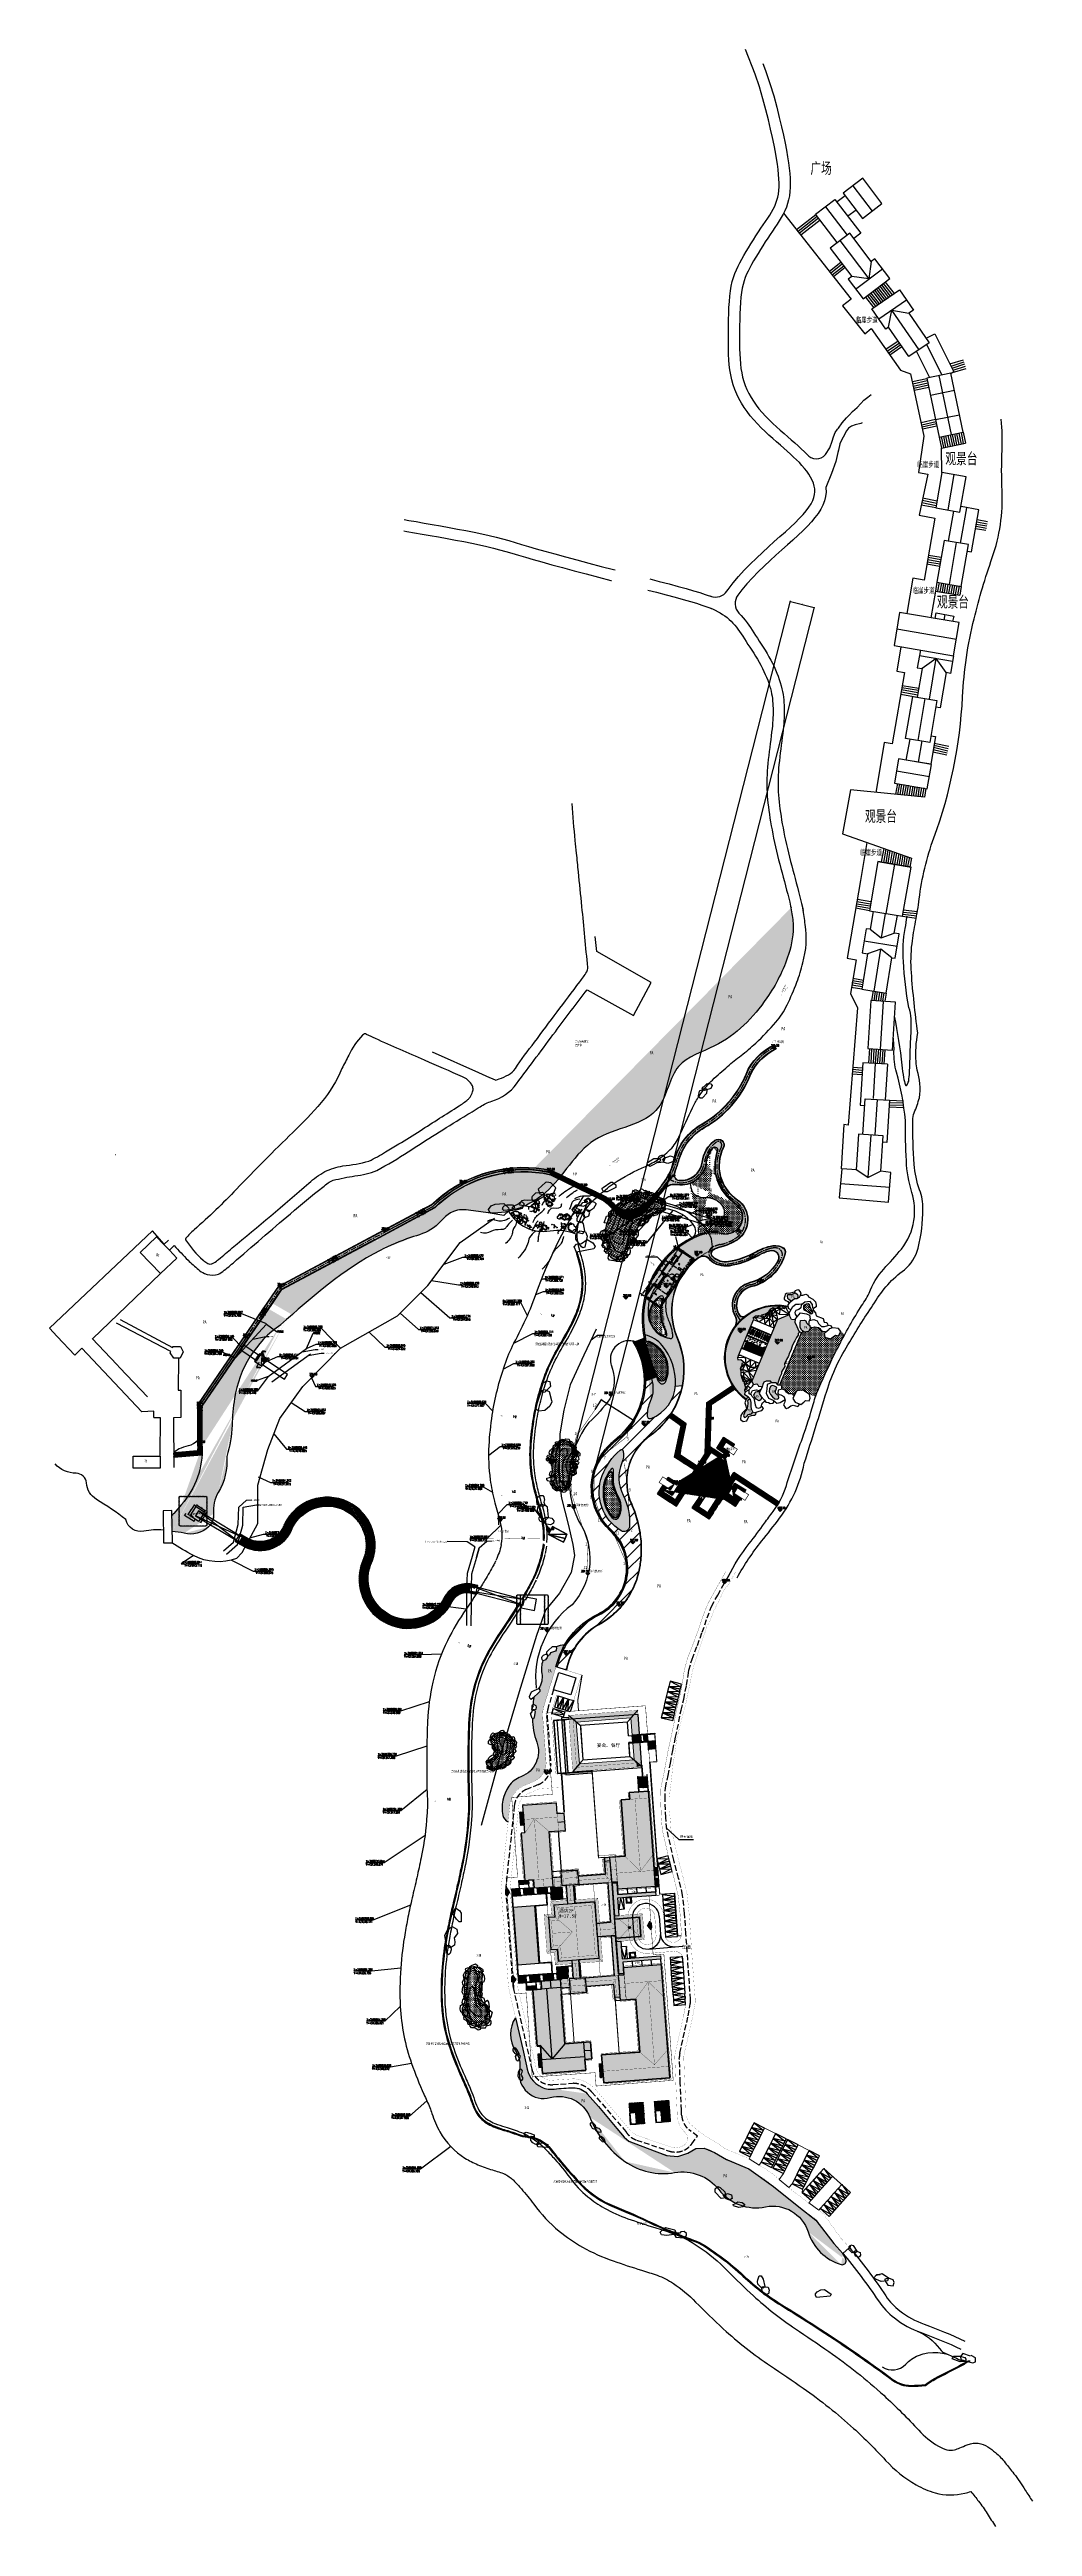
# Model space of a CAD drawing. Header units: millimetres. Extents: x -2430464 to 225692, y -180 to 1805330.
# Drawn here: x -213993 to 225692, y 697147 to 1805330 of the extents above; entities that cross this region are included whole.
import ezdxf
from ezdxf.enums import TextEntityAlignment as Align

# ---------------------------------------------------------------- set-up
doc = ezdxf.new("R2010")
doc.units = ezdxf.units.MM
doc.header["$LTSCALE"] = 1000
for name, pattern in [('!1#$0${ Gas Line }', [0]), ('!2#$0${ Gas Line }', [0]), ('!4#10#$0${ Gas Line }', [0]), ('CENTER', [2, 1.25, -0.25, 0.25, -0.25]), ('CENTERX2', [4, 2.5, -0.5, 0.5, -0.5]), ('DASH', [0.35, 0.25, -0.1]), ('DOTE', [2.42, 2, -0.2, 0.02, -0.2])]:
    doc.linetypes.add(name, pattern=pattern)
doc.layers.get('0').update_dxf_attribs({"linetype": 'CONTINUOUS'})
doc.layers.get('DEFPOINTS').update_dxf_attribs({"linetype": 'CONTINUOUS'})
for name, color, linetype in [('0-ROAD-中心线', 1, 'CENTERX2'), ('00-建筑', 8, 'CONTINUOUS'), ('03LS-上木标注', 50, 'CONTINUOUS'), ('04-细线16水体', 154, 'CONTINUOUS'), ('A-0-DOTE', 16, 'DOTE'), ('A-ANNO-DIMS-DETL', 5, 'CONTINUOUS'), ('A-ANNO-IDEN', 3, 'CONTINUOUS'), ('A-DETL-THIN', 151, 'CONTINUOUS'), ('A-FURN', 251, 'CONTINUOUS'), ('A-GROUND', 152, 'CONTINUOUS'), ('A-HDRL', 205, 'CONTINUOUS'), ('A-HOLE', 11, 'CONTINUOUS'), ('A-RAIN', 152, 'CONTINUOUS'), ('A-ROOF', 155, 'CONTINUOUS'), ('A-STAIR', 72, 'CONTINUOUS'), ('A-WBLK', 251, 'CONTINUOUS'), ('A-洁具', 81, 'CONTINUOUS'), ('A建筑-W墙体', 8, 'CONTINUOUS'), ('CQHZ-管道', 42, 'CONTINUOUS'), ('DIM_COOR', 3, 'CONTINUOUS'), ('DIM_ELEV', 3, 'CONTINUOUS'), ('DIM_SYMB', 3, 'CONTINUOUS'), ('DLSS', 8, 'CONTINUOUS'), ('HYDA', 7, 'CONTINUOUS'), ('L0000', 2, 'CONTINUOUS'), ('LP-001-道路边线', 4, 'CONTINUOUS'), ('LP-002-文字说明', 254, 'CONTINUOUS'), ('LP-003设计水位线', 172, 'CONTINUOUS'), ('LP-004最高水位线', 150, 'CONTINUOUS'), ('LP-005等高线', 252, 'CONTINUOUS'), ('LP-006铺装分隔线', 35, 'CONTINUOUS'), ('LP-007挡墙线', 36, 'CONTINUOUS'), ('LP-008景观石', 37, 'CONTINUOUS'), ('LP-009绿化边线', 82, 'CONTINUOUS'), ('LP-012构筑物设施', 40, 'CONTINUOUS'), ('LP-014绿化填充', 88, 'CONTINUOUS'), ('LP-10铺装填充', 251, 'CONTINUOUS'), ('LP-E-水景边线', 152, 'CONTINUOUS'), ('PUB_TEXT', 7, 'CONTINUOUS'), ('RAIL', 163, 'CONTINUOUS'), ('ROAD', 2, 'CONTINUOUS'), ('SPSTK_W', 150, 'CONTINUOUS'), ('STAIR', 2, 'CONTINUOUS'), ('W-bridge approach引桥', 4, 'CONTINUOUS'), ('W-STEEL_FRAME钢架', 3, 'CONTINUOUS'), ('W-WOOD_FLOOR木地板', 30, 'CONTINUOUS'), ('地下室范围线', 8, 'CONTINUOUS'), ('基底轮廓线', 8, 'CONTINUOUS'), ('平面配景', 8, 'CONTINUOUS'), ('建筑', 7, 'CONTINUOUS'), ('征地红线范围', 8, 'CONTINUOUS'), ('总图-箭头', 8, 'CONTINUOUS'), ('总图-道路中心线', 8, 'CONTINUOUS'), ('现状', 8, 'CONTINUOUS'), ('现状水体', 180, 'CONTINUOUS'), ('规划道路', 8, 'CONTINUOUS'), ('车行道', 8, 'CONTINUOUS')]:
    doc.layers.add(name, color=color, linetype=linetype)
for name, color, linetype, lineweight in [('00-地形图参照', 8, 'CONTINUOUS', 0), ('修改确定部分', 6, 'CONTINUOUS', 0), ('堡坎线', 8, 'CONTINUOUS', 0), ('红线', 8, 'CONTINUOUS', 30), ('结构粗线', 4, 'CONTINUOUS', 35)]:
    doc.layers.add(name, color=color, linetype=linetype, lineweight=lineweight)
doc.layers.add('12.26', color=7, linetype='CONTINUOUS', true_color=0xe18f57)
doc.layers.add('A-AC', color=191, linetype='CONTINUOUS', plot=False)
doc.styles.add('_KCYD_DIM', font='gbenor.shx', dxfattribs={"bigfont": 'gbcbig.shx'})
doc.styles.add('_ROMANC', font='romanc__.ttf', dxfattribs={"width": 0.6})
doc.styles.add('_TCH_DIM', font='SIMPLEX.shx', dxfattribs={"width": 0.7, "bigfont": 'GBCBIG.shx'})
doc.styles.get("Standard").update_dxf_attribs({"font": 'tssdeng.shx', "width": 0.7, "bigfont": 'hztxt.shx'})
doc.styles.add('STYLE1', font='', dxfattribs={"width": 0.7})
doc.styles.add('TG_LINETYPE', font='SIMPLEX', dxfattribs={"width": 0.8, "height": 3, "bigfont": 'HZTXT'})
doc.styles.add('宋体', font='')
doc.styles.get('STYLE1').set_extended_font_data('SimSun')
doc.styles.get('宋体').set_extended_font_data('SimSun')
doc.linetypes.add('TG_TYLG', pattern='A,2,-1.3,["TYLG",TG_LINETYPE,S=0.1,R=0,X=-1.2,Y=-0.15],0', length=3.3)
doc.dimstyles.get("Standard").update_dxf_attribs({"dimscale": 100, "dimtxt": 3.5, "dimasz": 1, "dimexe": 2.5, "dimexo": 3, "dimgap": 1.5, "dimtad": 1, "dimdec": 0, "dimzin": 0, "dimdsep": 46, "dimtxsty": 'Standard', "dimblk": 'ARCHTICK', "dimcen": 0.09, "dimadec": 0, "dimazin": 0, "dimtfac": 1, "dimtdec": 0, "dimtix": 1, "dimtmove": 2, "dimatfit": 3, "dimldrblk": 'ARCHTICK', "dimfxl": 0, "dimtolj": 1, "dimtzin": 0, "dimarcsym": 0})
pattern_1 = [(0, (-431392710, -3168734513.6), (476.25, 476.25), [238.125, -714.375]), (90, (-431392590.9, -3168734632.7), (-476.25, 476.25), [238.125, -714.375])]
pattern_2 = [(175.46864, (-27830.45, -59668.44), (-430.3516, -367.1478), [80, -320]), (220.46864, (-27993.11, -59695.68), (-31.6019, -398.7497), [113.1371, -452.5483]), (265.46864, (-28079.2, -59769.1), (367.1478, -430.3516), [400]), (310.46864, (-28152.6, -59683.03), (398.7497, -31.6019), [113.1371, -452.5483]), (202.0337, (-27910.2, -59662.12), (-398.7497, 31.60187), [89.44, -804.9872]), (148.90359, (-28152.61, -59683.03), (-398.7497, 31.60188), [89.44, -804.9872])]
pattern_3 = [(175.76528, (-28524.58, -59545.3), (-428.445, -369.371), [80, -320]), (220.76528, (-28687.1, -59573.38), (-29.537, -398.90797), [113.1371, -452.5483]), (265.76528, (-28772.8, -59647.25), (369.371, -428.445), [400]), (310.76528, (-28846.66, -59561.56), (398.90797, -29.537), [113.1371, -452.5483]), (202.33033, (-28604.36, -59539.4), (-398.90797, 29.537), [89.44, -804.9872]), (149.20023, (-28846.66, -59561.56), (-398.90797, 29.537), [89.44, -804.9872])]
pattern_4 = [(274.2347, (28535.7, -59695.2), (457.495, -220.8203), [63.5, -444.5]), (4.23472, (28538.02, -59726.87), (419.9829, 285.7928), [31.75, -848.132]), (4.23472, (28538.6, -59734.8), (419.9829, 285.7928), [25.4, -854.482]), (4.23472, (28537.44, -59718.96), (419.9829, 285.7928), [25.4, -854.482]), (334.2347, (28539.2, -59742.7), (419.9834, 285.792), [20.32, -487.68]), (34.2347, (28536.85, -59711.04), (-37.5115, 506.6124), [20.32, -487.68])]
pattern_5 = [(30.7032, (100620, 1236324.3), (-1276.477, 2149.56), [208.333, -208.333]), (30.7032, (100281.3, 1236486.6), (-1276.477, 2149.56), [208.333, -208.333]), (30.7032, (100300.8, 1236861.6), (-1276.477, 2149.56), [208.333, -208.333]), (30.7032, (99962.1, 1237024), (-1276.477, 2149.56), [208.333, -208.333]), (30.7032, (99981.7, 1237399), (-1276.477, 2149.56), [208.333, -208.333]), (30.7032, (99643, 1237561.4), (-1276.477, 2149.56), [208.333, -208.333]), (30.7032, (99662.6, 1237936.4), (-1276.477, 2149.56), [208.333, -208.333]), (30.7032, (99324, 1238098.7), (-1276.477, 2149.56), [208.333, -208.333]), (300.70318, (99323.9, 1238098.75), (358.26, 212.7461), []), (300.70318, (99503.03, 1238205.12), (358.26, 212.7461), [])]
pattern_6 = [(120.80694, (101375.23, 1212481.12), (-357.8741, -213.3946), [0, -2500]), (120.80694, (101347.8, 1212348.5), (-357.8741, -213.3946), [0, -2500]), (120.80694, (101214.95, 1212668.47), (-357.8741, -213.3946), [0, -2500]), (120.80694, (101187.5, 1212535.86), (-357.8741, -213.3946), [0, -2500]), (120.80694, (101125.44, 1212235.97), (-357.8741, -213.3946), [0, -2500]), (120.80694, (101098.42, 1213067.17), (-357.8741, -213.3946), [0, -2500]), (120.80694, (101054.68, 1212855.8), (-357.8741, -213.3946), [0, -2500]), (120.80694, (101027.23, 1212723.2), (-357.8741, -213.3946), [0, -2500]), (120.80694, (100938.15, 1213254.5), (-357.8741, -213.3946), [0, -2500]), (120.80694, (100894.4, 1213043.16), (-357.8741, -213.3946), [0, -2500]), (120.80694, (100866.96, 1212910.55), (-357.8741, -213.3946), [0, -2500]), (120.80694, (100777.87, 1213441.86), (-357.8741, -213.3946), [0, -2500]), (120.80694, (100734.13, 1213230.5), (-357.8741, -213.3946), [0, -2500]), (120.80694, (100706.7, 1213097.9), (-357.8741, -213.3946), [0, -2500]), (120.80694, (100617.6, 1213629.2), (-357.8741, -213.3946), [0, -2500]), (120.80694, (100573.86, 1213417.85), (-357.8741, -213.3946), [0, -2500]), (120.80694, (100546.4, 1213285.24), (-357.8741, -213.3946), [0, -2500]), (120.80694, (100457.33, 1213816.55), (-357.8741, -213.3946), [0, -2500]), (120.80694, (100413.6, 1213605.2), (-357.8741, -213.3946), [0, -2500]), (120.80694, (100386.14, 1213472.6), (-357.8741, -213.3946), [0, -2500]), (120.80694, (100359.1, 1214303.8), (-357.8741, -213.3946), [0, -2500]), (120.80694, (100297.05, 1214003.9), (-357.8741, -213.3946), [0, -2500]), (120.80694, (100253.3, 1213792.54), (-357.8741, -213.3946), [0, -2500]), (120.80694, (100136.78, 1214191.24), (-357.8741, -213.3946), [0, -2500]), (120.80694, (100093.04, 1213979.9), (-357.8741, -213.3946), [0, -2500]), (120.80694, (101453, 1212432.4), (-357.8741, -213.3946), [0, -2500]), (120.80694, (101449.92, 1212328.28), (-357.8741, -213.3946), [0, -2500]), (120.80694, (101347.16, 1212628.25), (-357.8741, -213.3946), [0, -2500]), (120.80694, (101344.1, 1212524.13), (-357.8741, -213.3946), [0, -2500]), (120.80694, (101241.3, 1212824.1), (-357.8741, -213.3946), [0, -2500]), (120.80694, (101238.24, 1212720), (-357.8741, -213.3946), [0, -2500]), (120.80694, (101225.5, 1212288.92), (-357.8741, -213.3946), [0, -2500]), (120.80694, (101132.4, 1212915.84), (-357.8741, -213.3946), [0, -2500]), (120.80694, (101119.65, 1212484.78), (-357.8741, -213.3946), [0, -2500]), (120.80694, (101026.55, 1213111.7), (-357.8741, -213.3946), [0, -2500]), (120.80694, (101013.8, 1212680.63), (-357.8741, -213.3946), [0, -2500]), (120.80694, (100920.7, 1213307.55), (-357.8741, -213.3946), [0, -2500]), (120.80694, (100907.97, 1212876.5), (-357.8741, -213.3946), [0, -2500]), (120.80694, (100814.86, 1213503.4), (-357.8741, -213.3946), [0, -2500]), (120.80694, (100802.12, 1213072.34), (-357.8741, -213.3946), [0, -2500]), (120.80694, (100709.02, 1213699.26), (-357.8741, -213.3946), [0, -2500]), (120.80694, (100696.3, 1213268.2), (-357.8741, -213.3946), [0, -2500]), (120.80694, (100603.18, 1213895.1), (-357.8741, -213.3946), [0, -2500]), (120.80694, (100590.44, 1213464.05), (-357.8741, -213.3946), [0, -2500]), (120.80694, (100580.84, 1213139.2), (-357.8741, -213.3946), [0, -2500]), (120.80694, (100484.6, 1213659.9), (-357.8741, -213.3946), [0, -2500]), (120.80694, (100475, 1213335.04), (-357.8741, -213.3946), [0, -2500]), (120.80694, (100378.75, 1213855.76), (-357.8741, -213.3946), [0, -2500]), (120.80694, (100369.15, 1213530.9), (-357.8741, -213.3946), [0, -2500]), (120.80694, (100272.9, 1214051.6), (-357.8741, -213.3946), [0, -2500]), (120.80694, (100263.3, 1213726.75), (-357.8741, -213.3946), [0, -2500]), (120.80694, (100167.07, 1214247.47), (-357.8741, -213.3946), [0, -2500]), (120.80694, (100157.46, 1213922.6), (-357.8741, -213.3946), [0, -2500]), (120.80694, (100051.6, 1214118.46), (-357.8741, -213.3946), [0, -2500]), (120.80694, (99945.78, 1214314.3), (-357.8741, -213.3946), [0, -2500]), (120.80694, (99942.7, 1214210.2), (-357.8741, -213.3946), [0, -2500]), (120.80694, (100204.1, 1214494), (-357.8741, -213.3946), [0, -2500]), (120.80694, (100269.33, 1214411.44), (-357.8741, -213.3946), [0, -2500]), (120.80694, (100236.57, 1214213.15), (-357.8741, -213.3946), [0, -2500]), (120.80694, (100335.23, 1214088.25), (-357.8741, -213.3946), [0, -2500]), (120.80694, (100400.45, 1214005.7), (-357.8741, -213.3946), [0, -2500]), (120.80694, (100564.97, 1213797.42), (-357.8741, -213.3946), [0, -2500]), (120.80694, (100663.64, 1213672.52), (-357.8741, -213.3946), [0, -2500]), (120.80694, (100728.85, 1213589.97), (-357.8741, -213.3946), [0, -2500]), (120.80694, (100893.38, 1213381.7), (-357.8741, -213.3946), [0, -2500]), (120.80694, (100039.3, 1214223.13), (-357.8741, -213.3946), [0, -2500]), (120.80694, (100137.95, 1214098.23), (-357.8741, -213.3946), [0, -2500]), (120.80694, (100203.16, 1214015.67), (-357.8741, -213.3946), [0, -2500]), (120.80694, (100367.7, 1213807.4), (-357.8741, -213.3946), [0, -2500]), (120.80694, (100466.35, 1213682.5), (-357.8741, -213.3946), [0, -2500]), (120.80694, (100531.57, 1213599.95), (-357.8741, -213.3946), [0, -2500]), (120.80694, (100696.1, 1213391.67), (-357.8741, -213.3946), [0, -2500]), (120.80694, (100794.75, 1213266.78), (-357.8741, -213.3946), [0, -2500]), (120.80694, (100859.97, 1213184.2), (-357.8741, -213.3946), [0, -2500]), (120.80694, (101024.5, 1212975.95), (-357.8741, -213.3946), [0, -2500]), (120.80694, (101123.16, 1212851.05), (-357.8741, -213.3946), [0, -2500]), (120.80694, (101188.37, 1212768.5), (-357.8741, -213.3946), [0, -2500]), (120.80694, (101352.9, 1212560.2), (-357.8741, -213.3946), [0, -2500]), (120.80694, (101451.56, 1212435.3), (-357.8741, -213.3946), [0, -2500]), (120.80694, (100269.06, 1213692.5), (-357.8741, -213.3946), [0, -2500]), (120.80694, (100334.28, 1213609.93), (-357.8741, -213.3946), [0, -2500]), (120.80694, (100498.8, 1213401.65), (-357.8741, -213.3946), [0, -2500]), (120.80694, (100597.47, 1213276.76), (-357.8741, -213.3946), [0, -2500]), (120.80694, (100662.7, 1213194.2), (-357.8741, -213.3946), [0, -2500]), (120.80694, (100827.2, 1212985.93), (-357.8741, -213.3946), [0, -2500]), (120.80694, (100925.87, 1212861.03), (-357.8741, -213.3946), [0, -2500]), (120.80694, (100991.1, 1212778.47), (-357.8741, -213.3946), [0, -2500]), (120.80694, (101155.6, 1212570.2), (-357.8741, -213.3946), [0, -2500]), (120.80694, (101254.28, 1212445.3), (-357.8741, -213.3946), [0, -2500]), (120.80694, (101319.5, 1212362.74), (-357.8741, -213.3946), [0, -2500]), (120.80694, (100793.8, 1212788.45), (-357.8741, -213.3946), [0, -2500]), (120.80694, (100958.32, 1212580.18), (-357.8741, -213.3946), [0, -2500]), (120.80694, (101057, 1212455.3), (-357.8741, -213.3946), [0, -2500]), (120.80694, (101122.2, 1212372.72), (-357.8741, -213.3946), [0, -2500]), (120.80694, (100155.06, 1214448.9), (-357.8741, -213.3946), [0, -2500]), (120.80694, (100033.33, 1214382.2), (-357.8741, -213.3946), [0, -2500]), (120.80694, (100289.82, 1214280.18), (-357.8741, -213.3946), [0, -2500]), (120.80694, (99911.6, 1214315.52), (-357.8741, -213.3946), [0, -2500]), (120.80694, (100168.1, 1214213.5), (-357.8741, -213.3946), [0, -2500]), (120.80694, (100427.5, 1214110.3), (-357.8741, -213.3946), [0, -2500]), (120.80694, (100046.36, 1214146.8), (-357.8741, -213.3946), [0, -2500]), (120.80694, (100305.76, 1214043.6), (-357.8741, -213.3946), [0, -2500]), (120.80694, (100558.2, 1213943.2), (-357.8741, -213.3946), [0, -2500]), (120.80694, (100184.03, 1213976.93), (-357.8741, -213.3946), [0, -2500]), (120.80694, (100436.46, 1213876.5), (-357.8741, -213.3946), [0, -2500]), (120.80694, (100314.73, 1213809.82), (-357.8741, -213.3946), [0, -2500]), (120.80694, (100571.2, 1213707.8), (-357.8741, -213.3946), [0, -2500]), (120.80694, (100449.5, 1213641.1), (-357.8741, -213.3946), [0, -2500]), (120.80694, (100708.9, 1213537.9), (-357.8741, -213.3946), [0, -2500]), (120.80694, (100327.76, 1213574.4), (-357.8741, -213.3946), [0, -2500]), (120.80694, (100587.16, 1213471.23), (-357.8741, -213.3946), [0, -2500]), (120.80694, (100839.6, 1213370.8), (-357.8741, -213.3946), [0, -2500]), (120.80694, (100465.43, 1213404.54), (-357.8741, -213.3946), [0, -2500]), (120.80694, (100717.85, 1213304.13), (-357.8741, -213.3946), [0, -2500]), (120.80694, (100974.35, 1213202.1), (-357.8741, -213.3946), [0, -2500]), (120.80694, (100596.13, 1213237.44), (-357.8741, -213.3946), [0, -2500]), (120.80694, (100852.6, 1213135.4), (-357.8741, -213.3946), [0, -2500]), (120.80694, (101112, 1213032.2), (-357.8741, -213.3946), [0, -2500]), (120.80694, (100730.9, 1213068.7), (-357.8741, -213.3946), [0, -2500]), (120.80694, (100990.3, 1212965.53), (-357.8741, -213.3946), [0, -2500]), (120.80694, (100868.55, 1212898.84), (-357.8741, -213.3946), [0, -2500]), (120.80694, (101121, 1212798.43), (-357.8741, -213.3946), [0, -2500]), (120.80694, (100999.25, 1212731.74), (-357.8741, -213.3946), [0, -2500]), (120.80694, (101255.74, 1212629.7), (-357.8741, -213.3946), [0, -2500]), (120.80694, (100877.52, 1212665.05), (-357.8741, -213.3946), [0, -2500]), (120.80694, (101134, 1212563), (-357.8741, -213.3946), [0, -2500]), (120.80694, (101393.4, 1212459.83), (-357.8741, -213.3946), [0, -2500]), (120.80694, (101012.3, 1212496.33), (-357.8741, -213.3946), [0, -2500]), (120.80694, (101271.7, 1212393.14), (-357.8741, -213.3946), [0, -2500]), (120.80694, (101149.95, 1212326.46), (-357.8741, -213.3946), [0, -2500]), (184.2419, (100174.35, 1214393.1), (-5216.98248, -200.09564), [26.62, -5563.55]), (186.0318, (100159.24, 1214093.01), (-5574.85658, -413.49028), [28.408, -5937.35]), (160.6125, (100453.4, 1214157.54), (-2711.8639, 1293.6661), [15.497, -3238.774]), (184.2419, (100450.23, 1213864.57), (-5216.98248, -200.09564), [26.62, -5563.55]), (186.0318, (100435.11, 1213564.49), (-5574.85658, -413.49028), [28.408, -5937.35]), (210.807, (100743, 1213637.1), (1280.37, -2147.245), [25.794, -390.873]), (210.807, (100727.8, 1213337), (1280.37, -2147.245), [25.794, -390.873]), (186.0318, (100711, 1213035.96), (-5574.85658, -413.49028), [28.408, -5937.35]), (184.2419, (101024.9, 1213098.4), (-5216.98248, -200.09564), [26.62, -5563.55]), (186.0318, (101009.79, 1212798.31), (-5574.85658, -413.49028), [28.408, -5937.35]), (184.2419, (100992.97, 1212497.21), (-5216.98248, -200.09564), [26.62, -5563.55]), (186.0318, (101302.48, 1212570.89), (-5574.85658, -413.49028), [28.408, -5937.35]), (186.0318, (101285.66, 1212269.79), (-5574.85658, -413.49028), [28.408, -5937.35]), (267.11688, (101302.48, 1212570.9), (206.7451, -2787.4283), [28.615, -2976.01]), (270.5505, (101285.66, 1212269.79), (-151.12885, -3000.82286), [27.564, -5760.954]), (251.40824, (101024.9, 1213098.4), (-866.8772, -3427.612), [18.293, -3823.184]), (251.40824, (101009.79, 1212798.3), (-866.8772, -3427.612), [18.293, -3823.184]), (251.40824, (100992.97, 1212497.21), (-866.8772, -3427.612), [18.293, -3823.184]), (270.5505, (100742.92, 1213637.14), (206.74508, -2787.42828), [27.564, -5760.954]), (270.5505, (100727.81, 1213337.06), (-151.12885, -3000.82286), [27.564, -5760.954]), (270.5505, (100711, 1213035.96), (206.74508, -2787.42828), [27.564, -5760.954]), (270.5505, (100450.23, 1213864.57), (-151.12885, -3000.82286), [27.564, -5760.954]), (270.5505, (100435.11, 1213564.49), (206.74508, -2787.42828), [27.564, -5760.954]), (251.40824, (100174.35, 1214393.1), (-866.8772, -3427.612), [18.293, -3823.184]), (251.40824, (100159.24, 1214093), (-866.8772, -3427.612), [18.293, -3823.184]), (143.4268, (100168.52, 1214375.75), (-2353.9897, 1507.0609), [25.794, -5390.873]), (143.4268, (100459.5, 1214147.31), (-1996.1157, 1720.4553), [25.794, -5390.873]), (147.372, (100153.4, 1214075.67), (-1996.1156, 1720.4555), [26.62, -2768.465]), (136.33105, (100450.49, 1213837), (-1996.11559, 1720.45546), [37.067, -7746.909]), (147.372, (100743.2, 1213609.58), (-1996.1156, 1720.4555), [26.62, -2768.465]), (139.2419, (100435.38, 1213536.92), (-1638.2416, 1933.8499), [37.646, -2597.585]), (147.372, (100728.07, 1213309.5), (-1996.1156, 1720.4555), [26.62, -2768.465]), (143.4268, (101019.07, 1213081.06), (-2353.9897, 1507.0609), [25.794, -5390.873]), (139.2419, (100711.26, 1213008.4), (-1638.2416, 1933.8499), [37.646, -2597.585]), (147.372, (101003.95, 1212780.97), (-1996.1156, 1720.4555), [26.62, -2768.465]), (136.33105, (101301.04, 1212542.31), (-1996.11559, 1720.45546), [37.067, -7746.909]), (143.4268, (100987.14, 1212479.88), (-1996.1157, 1720.4553), [25.794, -5390.873]), (139.2419, (101285.93, 1212242.23), (-1638.2416, 1933.8499), [37.646, -2597.585]), (291.3446, (101056.3, 1213130.98), (357.8741, 213.3945), [36.207, -2498.277]), (294.46675, (101228.33, 1212706.86), (2202.86067, -4507.88375), [35.934, -7510.22]), (120.80694, (101395.34, 1212293.6), (-357.8741, -213.3946), [1.214, -2498.786]), (291.3446, (100173.85, 1214087.87), (357.8741, 213.3945), [36.207, -2498.277]), (294.46675, (100339.8, 1213673.98), (2202.86067, -4507.88375), [35.934, -7510.22]), (291.3446, (100507.44, 1213261.1), (357.8741, 213.3945), [24.138, -2510.346]), (210.807, (100173.9, 1214087.9), (1280.37, -2147.245), [39.683, -376.984]), (228.33251, (100339.8, 1213673.98), (-5161.3664, -5988.34674), [39.533, -8262.491]), (282.372, (100507.44, 1213261.1), (922.4933, -2360.6392), [12.549, -2622.682]), (227.50619, (101056.29, 1213130.98), (-5519.2405, -6201.74133), [41.43, -8658.8255]), (210.807, (101228.3, 1212706.9), (1280.37, -2147.245), [37.698, -378.968]), (210.807, (101396, 1212294), (1280.37, -2147.245), [11.905, -404.762]), (164.17037, (100187.03, 1214054.14), (-3427.612, 866.8772), [49.125, -10267.057]), (177.11688, (100354.68, 1213641.27), (-4143.3602, 440.088), [42.923, -4464.016]), (175.58935, (101069.47, 1213097.25), (-4143.36019, 440.08798), [41.287, -8628.9845]), (164.17037, (101243.21, 1212674.15), (-6497.3499, 1947.14891), [49.125, -10267.057]), (235.58208, (100095.31, 1214235.08), (-3014.12183, -4707.97936), [28.408, -5937.35]), (235.58208, (100225.58, 1213966.25), (-3014.12183, -4707.97936), [28.408, -5937.35]), (210.807, (100453.4, 1214157.5), (1280.37, -2147.245), [5.952, -410.714]), (235.58208, (100355.85, 1213697.41), (-3014.12183, -4707.97936), [28.408, -5937.35]), (210.807, (100600.7, 1213898.9), (1280.37, -2147.245), [25.794, -390.873]), (210.807, (100492.2, 1213418.4), (1280.37, -2147.245), [25.794, -390.873]), (210.807, (100731, 1213630), (1280.37, -2147.245), [25.794, -390.873]), (210.807, (100622.5, 1213149.5), (1280.37, -2147.245), [25.794, -390.873]), (210.807, (100861.3, 1213361.2), (1280.37, -2147.245), [25.794, -390.873]), (210.807, (100752.8, 1212880.7), (1280.37, -2147.245), [19.841, -396.825]), (210.807, (100989.8, 1213091.3), (1280.37, -2147.245), [25.794, -390.873]), (210.807, (101120, 1212822.5), (1280.37, -2147.245), [25.794, -390.873]), (210.807, (101250.4, 1212553.7), (1280.37, -2147.245), [25.794, -390.873]), (296.0433, (100600.72, 1213898.87), (922.49347, -2360.63907), [23.892, -4993.439]), (296.0433, (100731, 1213630.03), (922.49347, -2360.63907), [23.892, -4993.439]), (296.0433, (100861.26, 1213361.2), (922.49347, -2360.63907), [23.892, -4993.439]), (296.0433, (100989.83, 1213091.35), (922.49347, -2360.63907), [23.892, -4993.439]), (296.0433, (101120.1, 1212822.51), (922.49347, -2360.63907), [23.892, -4993.439]), (296.0433, (101250.37, 1212553.68), (922.49347, -2360.63907), [23.892, -4993.439]), (296.0433, (100095.31, 1214235.08), (922.49347, -2360.63907), [23.892, -4993.439]), (296.0433, (100225.58, 1213966.25), (922.49347, -2360.63907), [23.892, -4993.439]), (297.62711, (100355.85, 1213697.41), (2202.86067, -4507.88376), [35.769, -7475.796]), (296.0433, (100492.22, 1213418.35), (922.49347, -2360.63907), [23.892, -4993.439]), (296.0433, (100622.5, 1213149.52), (922.49347, -2360.63907), [23.892, -4993.439]), (291.3446, (100752.76, 1212880.7), (357.8741, 213.3945), [24.138, -2510.346]), (184.2419, (100105.8, 1214213.61), (-5216.98248, -200.09564), [26.62, -5563.55]), (210.807, (100453.4, 1214157.5), (1280.37, -2147.245), [5.952, -410.714]), (184.2419, (100236.07, 1213944.78), (-5216.98248, -200.09564), [26.62, -5563.55]), (165.80694, (100611.2, 1213877.4), (-3069.7379, 1080.2717), [33.672, -3501.862]), (165.80694, (100372.44, 1213665.72), (-3069.7379, 1080.2717), [33.672, -3501.862]), (165.80694, (100741.48, 1213608.56), (-3069.7379, 1080.2717), [33.672, -3501.862]), (165.80694, (100502.7, 1213396.9), (-3069.7379, 1080.2717), [33.672, -3501.862]), (168.09755, (100871.75, 1213339.73), (-3785.48609, 653.48263), [35.103, -7336.483]), (165.80694, (100632.98, 1213128.05), (-3069.7379, 1080.2717), [33.672, -3501.862]), (165.80694, (101000.32, 1213069.88), (-3069.7379, 1080.2717), [33.672, -3501.862]), (173.93705, (100761.55, 1212858.2), (-3785.4861, 653.4826), [19.841, -4146.825]), (165.80694, (101130.6, 1212801.04), (-3069.7379, 1080.2717), [33.672, -3501.862]), (165.80694, (101260.86, 1212532.2), (-3069.7379, 1080.2717), [33.672, -3501.862]), (210.807, (100221, 1214140.3), (1280.37, -2147.245), [208.333, -208.333]), (210.807, (100560, 1213978.6), (1280.37, -2147.245), [208.333, -208.333]), (210.807, (100541.2, 1213603.5), (1280.37, -2147.245), [208.333, -208.333]), (210.807, (100880.2, 1213441.8), (1280.37, -2147.245), [208.333, -208.333]), (210.807, (100861.3, 1213066.7), (1280.37, -2147.245), [208.333, -208.333]), (210.807, (101200.3, 1212905), (1280.37, -2147.245), [208.333, -208.333]), (210.807, (101181.4, 1212530), (1280.37, -2147.245), [208.333, -208.333]), (210.807, (101520.4, 1212368.2), (1280.37, -2147.245), [208.333, -208.333]), (120.80694, (101520.4, 1212368.17), (-357.8741, -213.3946), []), (120.80694, (101341.45, 1212261.47), (-357.8741, -213.3946), [])]
pattern_7 = [(111.462, (52899.6, 1211221.5), (-2326.65, -914.7), [208.333, -208.333]), (111.462, (52685, 1210913.3), (-2326.65, -914.7), [208.333, -208.333]), (111.462, (52318, 1210992.8), (-2326.65, -914.7), [208.333, -208.333]), (111.462, (52103.3, 1210684.6), (-2326.65, -914.7), [208.333, -208.333]), (111.462, (51736.3, 1210764.2), (-2326.65, -914.7), [208.333, -208.333]), (111.462, (51521.7, 1210456), (-2326.65, -914.7), [208.333, -208.333]), (111.462, (51154.6, 1210535.5), (-2326.65, -914.7), [208.333, -208.333]), (111.462, (50940, 1210227.3), (-2326.65, -914.7), [208.333, -208.333]), (21.4618, (50940, 1210227.27), (-152.45, 387.776), []), (21.4618, (50863.8, 1210421.16), (-152.45, 387.776), [])]
pattern_8 = [(300.7032, (100619.95, 1236324.26), (358.26, 212.746), [0, -2500]), (300.7032, (100647.63, 1236456.8), (358.26, 212.746), [0, -2500]), (300.7032, (100779.9, 1236136.62), (358.26, 212.746), [0, -2500]), (300.7032, (100807.57, 1236269.18), (358.26, 212.746), [0, -2500]), (300.7032, (100870.18, 1236568.96), (358.26, 212.746), [0, -2500]), (300.7032, (100895.7, 1235737.7), (358.26, 212.746), [0, -2500]), (300.7032, (100939.8, 1235949), (358.26, 212.746), [0, -2500]), (300.7032, (100967.5, 1236081.54), (358.26, 212.746), [0, -2500]), (300.7032, (101055.63, 1235550.08), (358.26, 212.746), [0, -2500]), (300.7032, (101099.75, 1235761.35), (358.26, 212.746), [0, -2500]), (300.7032, (101127.44, 1235893.9), (358.26, 212.746), [0, -2500]), (300.7032, (101215.56, 1235362.44), (358.26, 212.746), [0, -2500]), (300.7032, (101259.7, 1235573.7), (358.26, 212.746), [0, -2500]), (300.7032, (101287.37, 1235706.27), (358.26, 212.746), [0, -2500]), (300.7032, (101375.5, 1235174.8), (358.26, 212.746), [0, -2500]), (300.7032, (101419.6, 1235386.1), (358.26, 212.746), [0, -2500]), (300.7032, (101447.3, 1235518.64), (358.26, 212.746), [0, -2500]), (300.7032, (101535.43, 1234987.17), (358.26, 212.746), [0, -2500]), (300.7032, (101579.55, 1235198.44), (358.26, 212.746), [0, -2500]), (300.7032, (101607.24, 1235331), (358.26, 212.746), [0, -2500]), (300.7032, (101632.75, 1234499.75), (358.26, 212.746), [0, -2500]), (300.7032, (101695.36, 1234799.53), (358.26, 212.746), [0, -2500]), (300.7032, (101739.5, 1235010.8), (358.26, 212.746), [0, -2500]), (300.7032, (101855.3, 1234611.9), (358.26, 212.746), [0, -2500]), (300.7032, (101899.42, 1234823.17), (358.26, 212.746), [0, -2500]), (300.7032, (100542.26, 1236373.12), (358.26, 212.746), [0, -2500]), (300.7032, (100545.53, 1236477.24), (358.26, 212.746), [0, -2500]), (300.7032, (100647.75, 1236177.08), (358.26, 212.746), [0, -2500]), (300.7032, (100651, 1236281.2), (358.26, 212.746), [0, -2500]), (300.7032, (100753.24, 1235981.03), (358.26, 212.746), [0, -2500]), (300.7032, (100756.5, 1236085.15), (358.26, 212.746), [0, -2500]), (300.7032, (100770.03, 1236516.2), (358.26, 212.746), [0, -2500]), (300.7032, (100862, 1235889.1), (358.26, 212.746), [0, -2500]), (300.7032, (100875.5, 1236320.14), (358.26, 212.746), [0, -2500]), (300.7032, (100967.5, 1235693.06), (358.26, 212.746), [0, -2500]), (300.7032, (100981, 1236124.1), (358.26, 212.746), [0, -2500]), (300.7032, (101072.97, 1235497), (358.26, 212.746), [0, -2500]), (300.7032, (101086.5, 1235928.05), (358.26, 212.746), [0, -2500]), (300.7032, (101178.46, 1235300.96), (358.26, 212.746), [0, -2500]), (300.7032, (101191.98, 1235732), (358.26, 212.746), [0, -2500]), (300.7032, (101283.94, 1235104.9), (358.26, 212.746), [0, -2500]), (300.7032, (101297.47, 1235535.96), (358.26, 212.746), [0, -2500]), (300.7032, (101389.43, 1234908.87), (358.26, 212.746), [0, -2500]), (300.7032, (101402.96, 1235339.9), (358.26, 212.746), [0, -2500]), (300.7032, (101413.15, 1235664.75), (358.26, 212.746), [0, -2500]), (300.7032, (101508.44, 1235143.87), (358.26, 212.746), [0, -2500]), (300.7032, (101518.63, 1235468.7), (358.26, 212.746), [0, -2500]), (300.7032, (101613.93, 1234947.8), (358.26, 212.746), [0, -2500]), (300.7032, (101624.12, 1235272.66), (358.26, 212.746), [0, -2500]), (300.7032, (101719.4, 1234751.77), (358.26, 212.746), [0, -2500]), (300.7032, (101729.6, 1235076.6), (358.26, 212.746), [0, -2500]), (300.7032, (101824.9, 1234555.73), (358.26, 212.746), [0, -2500]), (300.7032, (101835.1, 1234880.57), (358.26, 212.746), [0, -2500]), (300.7032, (101940.6, 1234684.52), (358.26, 212.746), [0, -2500]), (300.7032, (102046.07, 1234488.48), (358.26, 212.746), [0, -2500]), (300.7032, (102049.34, 1234592.6), (358.26, 212.746), [0, -2500]), (300.7032, (101787.4, 1234309.26), (358.26, 212.746), [0, -2500]), (300.7032, (101722.34, 1234391.94), (358.26, 212.746), [0, -2500]), (300.7032, (101755.47, 1234590.17), (358.26, 212.746), [0, -2500]), (300.7032, (101657.03, 1234715.25), (358.26, 212.746), [0, -2500]), (300.7032, (101591.96, 1234797.92), (358.26, 212.746), [0, -2500]), (300.7032, (101427.8, 1235006.5), (358.26, 212.746), [0, -2500]), (300.7032, (101329.38, 1235131.57), (358.26, 212.746), [0, -2500]), (300.7032, (101264.3, 1235214.24), (358.26, 212.746), [0, -2500]), (300.7032, (101100.16, 1235422.8), (358.26, 212.746), [0, -2500]), (300.7032, (101952.73, 1234579.83), (358.26, 212.746), [0, -2500]), (300.7032, (101854.3, 1234704.9), (358.26, 212.746), [0, -2500]), (300.7032, (101789.23, 1234787.6), (358.26, 212.746), [0, -2500]), (300.7032, (101625.1, 1234996.15), (358.26, 212.746), [0, -2500]), (300.7032, (101526.65, 1235121.23), (358.26, 212.746), [0, -2500]), (300.7032, (101461.6, 1235203.9), (358.26, 212.746), [0, -2500]), (300.7032, (101297.43, 1235412.48), (358.26, 212.746), [0, -2500]), (300.7032, (101199, 1235537.55), (358.26, 212.746), [0, -2500]), (300.7032, (101133.93, 1235620.23), (358.26, 212.746), [0, -2500]), (300.7032, (100969.8, 1235828.8), (358.26, 212.746), [0, -2500]), (300.7032, (100871.34, 1235953.88), (358.26, 212.746), [0, -2500]), (300.7032, (100806.28, 1236036.55), (358.26, 212.746), [0, -2500]), (300.7032, (100642.13, 1236245.12), (358.26, 212.746), [0, -2500]), (300.7032, (100543.7, 1236370.2), (358.26, 212.746), [0, -2500]), (300.7032, (101723.9, 1235110.9), (358.26, 212.746), [0, -2500]), (300.7032, (101658.85, 1235193.57), (358.26, 212.746), [0, -2500]), (300.7032, (101494.7, 1235402.14), (358.26, 212.746), [0, -2500]), (300.7032, (101396.26, 1235527.2), (358.26, 212.746), [0, -2500]), (300.7032, (101331.2, 1235609.9), (358.26, 212.746), [0, -2500]), (300.7032, (101167.05, 1235818.46), (358.26, 212.746), [0, -2500]), (300.7032, (101068.6, 1235943.54), (358.26, 212.746), [0, -2500]), (300.7032, (101003.55, 1236026.2), (358.26, 212.746), [0, -2500]), (300.7032, (100839.4, 1236234.8), (358.26, 212.746), [0, -2500]), (300.7032, (100740.96, 1236359.86), (358.26, 212.746), [0, -2500]), (300.7032, (100675.9, 1236442.54), (358.26, 212.746), [0, -2500]), (300.7032, (101200.8, 1236015.88), (358.26, 212.746), [0, -2500]), (300.7032, (101036.67, 1236224.45), (358.26, 212.746), [0, -2500]), (300.7032, (100938.23, 1236349.52), (358.26, 212.746), [0, -2500]), (300.7032, (100873.17, 1236432.2), (358.26, 212.746), [0, -2500]), (300.7032, (101836.55, 1234354.28), (358.26, 212.746), [0, -2500]), (300.7032, (101958.4, 1234420.74), (358.26, 212.746), [0, -2500]), (300.7032, (101702.1, 1234523.24), (358.26, 212.746), [0, -2500]), (300.7032, (102080.25, 1234487.2), (358.26, 212.746), [0, -2500]), (300.7032, (101823.94, 1234589.7), (358.26, 212.746), [0, -2500]), (300.7032, (101564.73, 1234693.37), (358.26, 212.746), [0, -2500]), (300.7032, (101945.8, 1234656.17), (358.26, 212.746), [0, -2500]), (300.7032, (101686.6, 1234759.83), (358.26, 212.746), [0, -2500]), (300.7032, (101434.34, 1234860.7), (358.26, 212.746), [0, -2500]), (300.7032, (101808.43, 1234826.3), (358.26, 212.746), [0, -2500]), (300.7032, (101556.2, 1234927.17), (358.26, 212.746), [0, -2500]), (300.7032, (101678.04, 1234993.64), (358.26, 212.746), [0, -2500]), (300.7032, (101421.73, 1235096.14), (358.26, 212.746), [0, -2500]), (300.7032, (101543.6, 1235162.6), (358.26, 212.746), [0, -2500]), (300.7032, (101284.37, 1235266.26), (358.26, 212.746), [0, -2500]), (300.7032, (101665.43, 1235229.07), (358.26, 212.746), [0, -2500]), (300.7032, (101406.22, 1235332.73), (358.26, 212.746), [0, -2500]), (300.7032, (101153.98, 1235433.6), (358.26, 212.746), [0, -2500]), (300.7032, (101528.07, 1235399.2), (358.26, 212.746), [0, -2500]), (300.7032, (101275.83, 1235500.06), (358.26, 212.746), [0, -2500]), (300.7032, (101019.52, 1235602.56), (358.26, 212.746), [0, -2500]), (300.7032, (101397.68, 1235566.53), (358.26, 212.746), [0, -2500]), (300.7032, (101141.37, 1235669.03), (358.26, 212.746), [0, -2500]), (300.7032, (100882.16, 1235772.7), (358.26, 212.746), [0, -2500]), (300.7032, (101263.2, 1235735.5), (358.26, 212.746), [0, -2500]), (300.7032, (101004, 1235839.15), (358.26, 212.746), [0, -2500]), (300.7032, (101125.86, 1235905.6), (358.26, 212.746), [0, -2500]), (300.7032, (100873.6, 1236006.5), (358.26, 212.746), [0, -2500]), (300.7032, (100995.47, 1236072.96), (358.26, 212.746), [0, -2500]), (300.7032, (100739.16, 1236175.46), (358.26, 212.746), [0, -2500]), (300.7032, (101117.3, 1236139.42), (358.26, 212.746), [0, -2500]), (300.7032, (100861, 1236241.92), (358.26, 212.746), [0, -2500]), (300.7032, (100601.8, 1236345.6), (358.26, 212.746), [0, -2500]), (300.7032, (100982.86, 1236308.4), (358.26, 212.746), [0, -2500]), (300.7032, (100723.65, 1236412.05), (358.26, 212.746), [0, -2500]), (300.7032, (100845.5, 1236478.5), (358.26, 212.746), [0, -2500]), (4.13813, (101817.36, 1234410.12), (5217.3363, 190.6472), [26.62, -5563.55]), (5.92804, (101833.02, 1234710.17), (5575.5963, 403.3934), [28.408, -5937.35]), (340.50875, (101538.73, 1234646.17), (2709.5165, -1298.5753), [15.497, -3238.774]), (4.13813, (101542.44, 1234939.14), (5217.3363, 190.6472), [26.62, -5563.55]), (5.92804, (101558.1, 1235239.2), (5575.5963, 403.3934), [28.408, -5937.35]), (30.703, (101250.2, 1235167), (-1276.48, 2149.56), [25.794, -390.873]), (30.703, (101265.8, 1235467.1), (-1276.48, 2149.56), [25.794, -390.873]), (5.92804, (101283.18, 1235768.21), (5575.5963, 403.3934), [28.408, -5937.35]), (4.13813, (100969.16, 1235706.35), (5217.3363, 190.6472), [26.62, -5563.55]), (5.92804, (100984.81, 1236006.4), (5575.5963, 403.3934), [28.408, -5937.35]), (4.13813, (101002.18, 1236307.47), (5217.3363, 190.6472), [26.62, -5563.55]), (5.92804, (100692.53, 1236234.36), (5575.5963, 403.3934), [28.408, -5937.35]), (5.92804, (100709.9, 1236535.43), (5575.5963, 403.3934), [28.408, -5937.35]), (87.0131, (100692.53, 1236234.36), (-201.6966, 2787.7981), [28.615, -2976.01]), (90.44674, (100709.9, 1236535.43), (156.56317, 3000.54424), [27.564, -5760.954]), (71.30447, (100969.16, 1235706.35), (873.0833, 3426.0364), [18.293, -3823.184]), (71.30447, (100984.81, 1236006.4), (873.0833, 3426.0364), [18.293, -3823.184]), (71.30447, (101002.18, 1236307.47), (873.0833, 3426.0364), [18.293, -3823.184]), (90.44674, (101250.16, 1235167.1), (-201.69663, 2787.79813), [27.564, -5760.954]), (90.44674, (101265.81, 1235467.15), (156.56317, 3000.54424), [27.564, -5760.954]), (90.44674, (101283.18, 1235768.21), (-201.69663, 2787.79813), [27.564, -5760.954]), (90.44674, (101542.44, 1234939.14), (156.56317, 3000.54424), [27.564, -5760.954]), (90.44674, (101558.1, 1235239.2), (-201.69663, 2787.79813), [27.564, -5760.954]), (71.30447, (101817.36, 1234410.12), (873.0833, 3426.0364), [18.293, -3823.184]), (71.30447, (101833.02, 1234710.17), (873.0833, 3426.0364), [18.293, -3823.184]), (323.32304, (101823.22, 1234427.44), (2351.2565, -1511.32156), [25.794, -5390.873]), (323.32304, (101532.65, 1234656.41), (1992.99664, -1724.0675), [25.794, -5390.873]), (327.2682, (101838.88, 1234727.5), (1992.9965, -1724.0677), [26.62, -2768.465]), (316.2273, (101542.23, 1234966.7), (1992.99652, -1724.06766), [37.067, -7746.909]), (327.2682, (101249.94, 1235194.66), (1992.9965, -1724.0677), [26.62, -2768.465]), (319.1381, (101557.9, 1235266.76), (1634.7367, -1936.8136), [37.646, -2597.585]), (327.2682, (101265.6, 1235494.7), (1992.9965, -1724.0677), [26.62, -2768.465]), (323.32304, (100975.02, 1235723.68), (2351.2565, -1511.32156), [25.794, -5390.873]), (319.1381, (101282.96, 1235795.78), (1634.7367, -1936.8136), [37.646, -2597.585]), (327.2682, (100990.68, 1236023.73), (1992.9965, -1724.0677), [26.62, -2768.465]), (316.2273, (100694.02, 1236262.94), (1992.99652, -1724.06766), [37.067, -7746.909]), (323.32304, (101008.04, 1236324.8), (1992.99664, -1724.0675), [25.794, -5390.873]), (319.1381, (100709.68, 1236563), (1634.7367, -1936.8136), [37.646, -2597.585]), (111.24086, (100937.7, 1235673.83), (-358.26, -212.746), [36.207, -2498.277]), (114.36299, (100766.43, 1236098.25), (-2194.69315, 4511.8658), [35.934, -7510.22]), (300.7032, (100600.17, 1236511.8), (358.26, 212.746), [1.214, -2498.786]), (111.24086, (101818.4, 1234715.34), (-358.26, -212.746), [36.207, -2498.277]), (114.36299, (101653.22, 1235129.53), (-2194.69315, 4511.8658), [35.934, -7510.22]), (111.24086, (101486.3, 1235542.7), (-358.26, -212.746), [24.138, -2510.346]), (30.703, (101818.4, 1234715.3), (-1276.48, 2149.56), [39.683, -376.984]), (48.22875, (101653.22, 1235129.53), (5172.203, 5978.98955), [39.533, -8262.491]), (102.2682, (101486.3, 1235542.7), (-918.2166, 2362.306), [12.549, -2622.682]), (47.40242, (100937.7, 1235673.83), (5530.46298, 6191.73566), [41.43, -8658.826]), (30.703, (100766.4, 1236098.3), (-1276.48, 2149.56), [37.698, -378.968]), (30.703, (100599.5, 1236511.4), (-1276.48, 2149.56), [11.905, -404.762]), (344.0666, (101805.29, 1234749.09), (3426.03644, -873.08327), [49.125, -10267.057]), (357.0131, (101638.4, 1235162.26), (4142.5564, -447.591), [42.923, -4464.016]), (355.48559, (100924.59, 1235707.57), (4142.55638, -447.591), [41.287, -8628.984]), (344.0666, (100751.61, 1236130.99), (6493.8129, -1958.9126), [49.125, -10267.057]), (55.47832, (101896.68, 1234567.98), (3022.64317, 4702.513), [28.408, -5937.35]), (55.47832, (101766.9, 1234837.05), (3022.64317, 4702.513), [28.408, -5937.35]), (30.703, (101538.7, 1234646.2), (-1276.48, 2149.56), [5.952, -410.714]), (55.47832, (101637.12, 1235106.12), (3022.64317, 4702.513), [28.408, -5937.35]), (30.703, (101392, 1234905), (-1276.48, 2149.56), [25.794, -390.873]), (30.703, (101501.3, 1235385.4), (-1276.48, 2149.56), [25.794, -390.873]), (30.703, (101262, 1235174.2), (-1276.48, 2149.56), [25.794, -390.873]), (30.703, (101371.5, 1235654.5), (-1276.48, 2149.56), [25.794, -390.873]), (30.703, (101132.3, 1235443.3), (-1276.48, 2149.56), [25.794, -390.873]), (30.703, (101241.7, 1235923.6), (-1276.48, 2149.56), [19.841, -396.825]), (30.703, (101004.2, 1235713.3), (-1276.48, 2149.56), [25.794, -390.873]), (30.703, (100874.5, 1235982.4), (-1276.48, 2149.56), [25.794, -390.873]), (30.703, (100744.7, 1236251.5), (-1276.48, 2149.56), [25.794, -390.873]), (115.93954, (101391.88, 1234905.11), (-918.2168, 2362.30586), [23.892, -4993.439]), (115.93954, (101262.1, 1235174.18), (-918.2168, 2362.30586), [23.892, -4993.439]), (115.93954, (101132.32, 1235443.25), (-918.2168, 2362.30586), [23.892, -4993.439]), (115.93954, (101004.24, 1235713.34), (-918.2168, 2362.30586), [23.892, -4993.439]), (115.93954, (100874.45, 1235982.4), (-918.2168, 2362.30586), [23.892, -4993.439]), (115.93954, (100744.67, 1236251.48), (-918.2168, 2362.30586), [23.892, -4993.439]), (115.93954, (101896.68, 1234567.98), (-918.2168, 2362.30586), [23.892, -4993.439]), (115.93954, (101766.9, 1234837.05), (-918.2168, 2362.30586), [23.892, -4993.439]), (117.52335, (101637.12, 1235106.12), (-2194.69316, 4511.8658), [35.77, -7475.796]), (115.93954, (101501.25, 1235385.43), (-918.2168, 2362.30586), [23.892, -4993.439]), (115.93954, (101371.47, 1235654.5), (-918.2168, 2362.30586), [23.892, -4993.439]), (111.24086, (101241.7, 1235923.57), (-358.26, -212.746), [24.138, -2510.346]), (4.13813, (101886.23, 1234589.47), (5217.3363, 190.6472), [26.62, -5563.55]), (30.703, (101538.7, 1234646.2), (-1276.48, 2149.56), [5.952, -410.714]), (4.13813, (101756.45, 1234858.54), (5217.3363, 190.6472), [26.62, -5563.55]), (345.7032, (101381.43, 1234926.6), (3067.7765, -1085.8293), [33.672, -3501.862]), (345.7032, (101620.6, 1235137.85), (3067.7765, -1085.8293), [33.672, -3501.862]), (345.7032, (101251.65, 1235195.67), (3067.7765, -1085.8293), [33.672, -3501.862]), (345.7032, (101490.8, 1235406.92), (3067.7765, -1085.8293), [33.672, -3501.862]), (347.9938, (101121.86, 1235464.74), (3784.2964, -660.33718), [35.103, -7336.483]), (345.7032, (101361.02, 1235675.99), (3067.7765, -1085.8293), [33.672, -3501.862]), (345.7032, (100993.8, 1235734.82), (3067.7765, -1085.8293), [33.672, -3501.862]), (353.8333, (101232.94, 1235946.07), (3784.2964, -660.3372), [19.841, -4146.825]), (345.7032, (100864, 1236003.9), (3067.7765, -1085.8293), [33.672, -3501.862]), (345.7032, (100734.22, 1236272.96), (3067.7765, -1085.8293), [33.672, -3501.862]), (30.703, (101771, 1234663), (-1276.48, 2149.56), [208.333, -208.333]), (30.703, (101432.4, 1234825.3), (-1276.48, 2149.56), [208.333, -208.333]), (30.703, (101452, 1235200.4), (-1276.48, 2149.56), [208.333, -208.333]), (30.703, (101113.2, 1235362.7), (-1276.48, 2149.56), [208.333, -208.333]), (30.703, (101132.8, 1235737.8), (-1276.48, 2149.56), [208.333, -208.333]), (30.703, (100794, 1235900), (-1276.48, 2149.56), [208.333, -208.333]), (30.703, (100813.7, 1236275.2), (-1276.48, 2149.56), [208.333, -208.333]), (30.703, (100475, 1236437.5), (-1276.48, 2149.56), [208.333, -208.333]), (300.7032, (100475, 1236437.47), (358.26, 212.746), []), (300.7032, (100654.13, 1236543.85), (358.26, 212.746), [])]
pattern_9 = [(210.7032, (94644.2, 1222099.2), (1276.477, -2149.56), [208.3333, -208.3332]), (210.7032, (94983, 1221937), (1276.477, -2149.56), [208.3333, -208.3332]), (210.7032, (94963.3, 1221561.8), (1276.477, -2149.56), [208.3333, -208.3332]), (210.7032, (95302, 1221399.5), (1276.477, -2149.56), [208.3333, -208.3332]), (210.7032, (95282.4, 1221024.4), (1276.477, -2149.56), [208.3333, -208.3332]), (210.7032, (95621, 1220862), (1276.477, -2149.56), [208.3333, -208.3332]), (210.7032, (95601.6, 1220487), (1276.477, -2149.56), [208.3333, -208.3332]), (210.7032, (95940.2, 1220324.7), (1276.477, -2149.56), [208.3333, -208.3332]), (120.70318, (95940.24, 1220324.7), (-358.26, -212.7461), []), (120.70318, (95761.1, 1220218.33), (-358.26, -212.7461), [])]
pattern_10 = [(147.21339, (94644.2, 1222099.2), (-54.15118, -84.06932), [])]
pattern_11 = [(0, (-431392710, -3169114513.6), (476.25, 476.25), [238.125, -714.375]), (90, (-431392590.9, -3169114632.7), (-476.25, 476.25), [238.125, -714.375])]
pattern_12 = [(67.31715, (212093.66, 1166205.54), (-255.7576, 623.07), [238.125, -714.375]), (157.31715, (212249.42, 1166269.5), (-623.07, -255.7576), [238.125, -714.375])]

# ---------------------------------------------------------------- blocks, each defined once
blk = doc.blocks.new('syj')
at = {"layer": '00-建筑'}
for p, q in [((-30, 377.3), (-20.3, 364.6)), ((-17.7, 386.7), (-9, 375.4)), ((-23.5, 362.2), (-10.5, 345.1)), ((-10.5, 345.1), (-18.2, 346.1)), ((-16.5, 340.5), (-4.5, 349.6)), ((-9.5, 352.8), (-10.5, 345.1)), ((-6.1, 327.2), (6.3, 335.7)), ((-1.7, 323.5), (-0.3, 331.1)), ((11.9, 313.4), (-0.3, 331.1)), ((-0.3, 331.1), (7.4, 329.7)), ((15.2, 315.7), (22.1, 302.1)), ((20.8, 301.8), (26.3, 275.4)), ((27.8, 295.1), (17, 292.9)), ((19.2, 282.1), (30, 284.3)), ((27.5, 257.5), (24.8, 241.7)), ((30.5, 226.8), (33.2, 242.7)), ((28.5, 227.2), (25.3, 208.4)), ((19.9, 209.4), (30.7, 207.5)), ((1.9, 188.5), (28.6, 183.9)), ((23.4, 194.9), (23, 192.4)), ((12.1, 176.6), (26.9, 174)), ((19.6, 175.3), (13.3, 170.8)), ((16.5, 157), (19.6, 175.3)), ((24.1, 168.9), (19.6, 175.3)), ((14.5, 157.3), (11.3, 138.6)), ((11.7, 128.8), (13.3, 138.4)), ((1.8, 125), (16.6, 122.4)), ((0.9, 119.5), (15.6, 117)), ((-6.5, 84.4), (8.3, 81.9)), ((0.9, 83.2), (-2.9, 61.1)), ((-3.3, 61.2), (-5.1, 50.2)), ((-12.7, 48.9), (2.1, 46.5)), ((-5.2, 45.2), (-11.1, 43.1)), ((-10, 54.1), (-5.1, 50.2)), ((-8.2, 26.4), (-5.2, 45.2)), ((-0.3, 41.3), (-5.2, 45.2)), ((-5.1, 50.2), (0.8, 52.3)), ((-4.1, 21.9), (-5.5, 0.3)), ((-7.7, -6), (-8.7, -21.6)), ((-7.8, -37.9), (-6.7, -22)), ((-9.7, -37.9), (-11, -56.9)), ((-11, -56.9), (-16.3, -53.5)), ((-11, -56.9), (-5.3, -54.1)), ((-23.2, -59.6), (-1.2, -61.3))]:
    blk.add_line(p, q, dxfattribs=at)
for points in [[(-13.3, 390.1), (-22, 383.4), (-13.4, 372.1), (-4.7, 378.8)], [(-19.1, 365.5), (-27.9, 358.8), (-18.2, 346.1), (-19.8, 344.9), (-13.1, 336.1), (-1.2, 345.2), (-7.9, 354), (-9.5, 352.8)], [(15.4, 300.7), (20.9, 274.3), (31.6, 276.5), (26.1, 302.9)], [(22.1, 258.4), (19.4, 242.6), (30.2, 240.7), (33, 256.5)], [(34, 226.2), (23.1, 228.1), (19.9, 209.4), (30.7, 207.5)], [(3.2, 195.8), (0.7, 181.1), (27.3, 176.5), (29.8, 191.3)], [(16.7, 137.7), (5.9, 139.5), (9.1, 158.2), (19.9, 156.4)], [(17.5, 127.8), (2.7, 130.4), (0.9, 119.5), (15.6, 117)], [(-6.5, 84.4), (-10.3, 62.4), (4.5, 59.9), (8.3, 81.9)]]:
    blk.add_lwpolyline(points, close=True, dxfattribs=at)
for points in [[(-24.7, 361.3), (-34.4, 374), (-25.7, 380.6), (-14.1, 365.5), (-17.3, 363.1)], [(-21.1, 382.2), (-24.7, 379.5)], [(-16.3, 375.8), (-19.9, 373.1)], [(3.2, 340.2), (9.4, 331.1), (7.4, 329.7), (16.4, 316.5), (7.4, 310.3), (-1.7, 323.5), (-2.9, 322.6), (-9.2, 331.7), (3.2, 340.2)], [(10.7, 312.6), (16.5, 300.9)], [(15.1, 318.5), (19, 320.5), (27.5, 303.5), (26.2, 302.8)], [(25.1, 227.8), (27.4, 241.2)], [(33.5, 223.3), (35.4, 223), (38.7, 241.8), (30.7, 243.2)], [(19.1, 193.1), (19.5, 195.6), (27.4, 194.2), (26.9, 191.8)], [(12.5, 179), (11.1, 171.1), (13.3, 170.8), (11.1, 157.9)], [(27.3, 176.5), (25.9, 168.6), (24.1, 168.9), (21.4, 153.1), (19.4, 153.5)], [(17.2, 140.7), (19.2, 140.3), (17.1, 127.9), (6.2, 129.8), (7.9, 139.2)], [(-8.7, 62.1), (-10, 54.1), (-11.8, 54.3), (-13.6, 43.5), (-11.1, 43.1), (-13.7, 27.3), (-2.8, 25.5), (-0.3, 41.3), (1.2, 41.1), (3, 52), (0.8, 52.3), (2.2, 60.3)], [(1.4, 21.5), (-9.6, 22.2), (-11, 0.7), (0, 0), (1.4, 21.5)], [(-2.2, -6.3), (-13.2, -5.6), (-14.4, -24.6), (-12.4, -24.7)], [(-2.2, -6.3), (-3.2, -22.2)], [(-13.2, -37.7), (-12.2, -21.7), (-1.3, -22.4), (-2.5, -41.3), (-4.4, -41.2)], [(-18.1, -53.4), (-22.7, -53.1), (-23.8, -66), (-1.8, -68), (-0.7, -54.7), (-5.2, -54.2), (-4.2, -38.3), (-15.2, -37.6), (-16.3, -53.5), (-18.1, -53.4)]]:
    blk.add_lwpolyline(points, dxfattribs=at)
at = {"layer": 'STAIR', "ltscale": 0.7}
for p, q in [((-34.3, 373.8), (-42.9, 367)), ((-33.7, 373), (-42.2, 366.3)), ((-33.1, 372.2), (-41.6, 365.5)), ((-32.4, 371.4), (-41, 364.7)), ((-23.1, 352.4), (-28.2, 348.4)), ((-22.5, 351.6), (-27.6, 347.6)), ((-21.8, 350.8), (-27, 346.8)), ((-21.2, 350.1), (-26.4, 346)), ((-3.3, 343.6), (0.7, 338.5)), ((-12, 336.9), (-8.4, 332.2)), ((-11.2, 337.5), (-7.6, 332.8)), ((-10.4, 338.1), (-6.7, 333.4)), ((-9.6, 338.7), (-5.9, 333.9)), ((-8.8, 339.4), (-5.1, 334.5)), ((-8, 340), (-4.3, 335.1)), ((-7.3, 340.6), (-3.4, 335.6)), ((-6.5, 341.2), (-2.6, 336.2)), ((-5.7, 341.8), (-1.8, 336.8)), ((-4.9, 342.4), (-1, 337.3)), ((-4.1, 343), (-0.2, 337.9)), ((-2.9, 313.6), (2.5, 317.3)), ((-2.4, 312.7), (3.1, 316.5)), ((-1.8, 311.9), (3.7, 315.7)), ((-1.2, 311.1), (4.2, 314.9)), ((15.4, 300.4), (8.9, 299)), ((15.6, 299.4), (9.1, 298)), ((25.7, 307), (31.8, 308.9)), ((26.2, 306.1), (32.1, 307.9)), ((26.7, 305.2), (32.4, 307)), ((26.8, 303.2), (33, 305)), ((27.1, 304.3), (32.7, 306)), ((15.8, 298.4), (9.3, 297)), ((16.1, 297.5), (9.5, 296)), ((16.3, 296.5), (9.7, 295.1)), ((19.2, 282.1), (12.8, 280.7)), ((19.5, 281.1), (13.1, 279.7)), ((19.7, 280.2), (13.3, 278.8)), ((19.9, 279.2), (13.5, 277.8)), ((20.9, 274.3), (21.9, 269.4)), ((21.8, 274.5), (22.9, 269.6)), ((21.9, 269.4), (32.7, 271.6)), ((22.1, 258.4), (21.9, 269.4)), ((22.8, 274.7), (23.8, 269.8)), ((23.8, 274.9), (24.8, 270)), ((24.8, 275.1), (25.8, 270.2)), ((25.8, 275.3), (26.8, 270.4)), ((26.7, 275.5), (27.8, 270.6)), ((27.7, 275.7), (28.7, 270.8)), ((28.7, 275.9), (29.7, 271)), ((29.7, 276.1), (30.7, 271.2)), ((30.7, 276.3), (31.7, 271.4)), ((31.6, 276.5), (32.7, 271.6)), ((19.4, 242.6), (12.9, 243.9)), ((19.6, 243.6), (13.1, 244.9)), ((19.8, 244.6), (13.3, 245.9)), ((20, 245.6), (13.5, 246.9)), ((37.2, 233.4), (41.8, 232.6)), ((37.4, 234.4), (42, 233.6)), ((37.5, 235.4), (42.2, 234.6)), ((37.7, 236.4), (42.4, 235.5)), ((37.9, 237.4), (42.5, 236.5)), ((21.1, 216.4), (15.4, 217.4)), ((21.3, 217.4), (15.6, 218.4)), ((21.5, 218.4), (15.8, 219.4)), ((21.6, 219.4), (16, 220.4)), ((21.8, 220.4), (16.1, 221.3)), ((19.2, 205.4), (17.2, 193.4)), ((19.9, 209.4), (19.2, 205.4)), ((19.2, 205.4), (30.1, 203.6)), ((20.9, 209.2), (20.2, 205.3)), ((21.9, 209), (21.2, 205.1)), ((22.9, 208.9), (22.2, 204.9)), ((23.8, 208.7), (23.2, 204.7)), ((24.8, 208.5), (24.2, 204.6)), ((25.8, 208.3), (25.1, 204.4)), ((26.8, 208.2), (26.1, 204.2)), ((27.8, 208), (27.1, 204.1)), ((28.8, 207.8), (28.1, 203.9)), ((29.8, 207.7), (29.1, 203.7)), ((30.7, 207.5), (30.1, 203.6)), ((3.7, 159.3), (11.1, 158)), ((3.9, 160.3), (11.3, 159)), ((4.1, 161.3), (11.4, 160)), ((4.2, 162.3), (11.6, 161)), ((4.4, 163.2), (11.8, 162)), ((18, 133.5), (24.3, 132.1)), ((18.2, 134.5), (24.5, 133)), ((18.4, 135.5), (24.7, 134)), ((18.5, 136.4), (24.9, 135)), ((18.7, 137.4), (25.2, 136)), ((2.2, 119.3), (1.3, 114.5)), ((3.1, 119.1), (2.3, 114.4)), ((4.1, 119), (3.3, 114.3)), ((5.1, 118.8), (4.3, 114.2)), ((6.1, 118.6), (5.3, 114.1)), ((7.1, 118.5), (6.3, 114)), ((8.1, 118.3), (7.3, 113.9)), ((9.1, 118.1), (8.3, 113.8)), ((10, 118), (9.3, 113.7)), ((11, 117.8), (10.3, 113.5)), ((12, 117.6), (11.3, 113.4)), ((13, 117.4), (12.3, 113.3)), ((14, 117.3), (13.3, 113.3)), ((15, 117.1), (14.3, 113.2)), ((-3.9, 90.3), (-5, 84.2)), ((-3, 90), (-4, 84)), ((-2, 89.6), (-3, 83.8)), ((-1.1, 89.3), (-2, 83.7)), ((-0.1, 88.9), (-1, 83.5)), ((0.9, 88.6), (-0.1, 83.3)), ((1.8, 88.3), (0.9, 83.2)), ((2.8, 87.9), (1.9, 83)), ((3.7, 87.6), (2.9, 82.8)), ((4.7, 87.3), (3.9, 82.7)), ((5.6, 86.9), (4.9, 82.5)), ((6.6, 86.6), (5.9, 82.3)), ((7.6, 86.3), (6.8, 82.2)), ((8.5, 85.9), (7.8, 82)), ((-9.6, 66.3), (-15.7, 67.4)), ((-10.3, 62.4), (-16.4, 63.5)), ((-10.1, 63.4), (-16.2, 64.4)), ((-10, 64.4), (-16.1, 65.4)), ((-9.8, 65.4), (-15.9, 66.4)), ((4.5, 59.9), (10.7, 59.1)), ((4.7, 60.9), (10.9, 60.1)), ((4.8, 61.8), (11, 61.1)), ((5, 62.8), (11.1, 62.1)), ((-13.7, 27.3), (-18.4, 28.1)), ((-13.5, 28.3), (-18.2, 29.1)), ((-13.3, 29.3), (-18.1, 30.1)), ((-13.2, 30.3), (-17.9, 31)), ((-13, 31.2), (-17.7, 32)), ((-8.7, 26.5), (-9.4, 22.2)), ((-7.7, 26.3), (-8.4, 22.1)), ((-6.8, 26.2), (-7.4, 22.1)), ((-5.8, 26), (-6.4, 22)), ((-4.8, 25.9), (-5.4, 21.9)), ((-3.8, 25.7), (-4.4, 21.9)), ((-2.8, 25.5), (-3.4, 22)), ((-10.3, 0.7), (-10.7, -5.8)), ((-9.3, 0.6), (-9.7, -5.8)), ((-8.3, 0.5), (-8.7, -5.9)), ((-7.3, 0.5), (-7.8, -6)), ((-6.3, 0.4), (-6.8, -6)), ((-5.3, 0.3), (-5.8, -6.1)), ((-4.3, 0.3), (-4.8, -6.2)), ((-3.4, 0.2), (-3.8, -6.2)), ((-13.6, -11.1), (-18, -10.7)), ((-13.5, -10.1), (-17.9, -9.7)), ((-13.4, -8.1), (-17.8, -7.7)), ((-13.5, -9.1), (-17.8, -8.7)), ((-1.4, -25.4), (4.9, -25.6)), ((-1.3, -22.4), (5, -22.6)), ((-1.3, -23.4), (5, -23.6)), ((-1.3, -24.4), (5, -24.6))]:
    blk.add_line(p, q, dxfattribs=at)
for points in [[(-48.7, 374.5), (-18.5, 336), (-22.3, 333), (-12.4, 320.5), (-9.5, 322.9), (3.6, 304.3), (8.1, 302.6), (14.1, 274.7), (11.6, 258.4), (15.8, 257.7), (12, 239.4), (19, 238), (14.2, 210.3), (9.1, 211.2), (6.4, 195.3)], [(3.8, 180.5), (2, 169.6), (5.4, 169), (-0.1, 137.1), (-3.7, 137.7), (-6, 124.1), (-7.5, 115.3)], [(14.3, 113.2), (-18.8, 116.5), (-22.4, 96.8), (8.5, 85.9)], [(-11.4, 92.9), (-14.3, 75.9), (-20.2, 41.1), (-16.3, 40.4), (-18.8, 25.4), (-15.6, 18.9), (-19.8, -33.5), (-21.7, -33.3), (-22.9, -53.1)]]:
    blk.add_lwpolyline(points, dxfattribs=at)
at = {"layer": '00-建筑', "char_height": 5, "width": 34.56, "attachment_point": 1, "style": 'STYLE1'}
for s, insert in [('广场', (-36.7, 397.1)), ('观景台', (23.7, 267.2)), ('观景台', (19.9, 203.1)), ('观景台', (-12.3, 107.2))]:
    blk.add_mtext(s, dxfattribs=dict(at, insert=insert))
at = {"layer": '00-建筑', "char_height": 2.5, "attachment_point": 1, "style": 'STYLE1'}
for insert in [(-16.4, 328), (11.1, 263.3), (9, 206.9), (-14.5, 89.7)]:
    blk.add_mtext('临崖步道', dxfattribs=dict(at, insert=insert))
blk = doc.blocks.new('A$C4B9E3B61')
at = {"layer": '规划道路', "color": 8}
blk.add_lwpolyline([(0, 0), (2400, 0), (2400, 5300), (0, 5300)], close=True, dxfattribs=at)
at = {"layer": '规划道路', "color": 8, "flags": 128}
blk.add_lwpolyline([(0, 0), (1200, 5300), (2400, 0)], dxfattribs=at)
blk = doc.blocks.new('A$C685F4815')
at = {"layer": '总图-箭头', "extrusion": (-3.05029e-16, 2.38576e-07, 1)}
blk.add_hatch(color=256, dxfattribs=at).paths.add_polyline_path([(-2000, -1333), (0, 0), (2000, -1333), (1200, -1333), (1200, -2000), (-1200, -2000), (-1200, -1333)])
blk.add_hatch(color=256, dxfattribs=at).paths.add_polyline_path([(-2000, -1333), (0, 0), (2000, -1333), (1200, -1333), (1200, -2000), (-1200, -2000), (-1200, -1333)])
at = {"layer": '总图-箭头'}
for p, q in [((0, 0), (-2000, -1333)), ((0, 0), (-2000, -1333)), ((0, 0), (2000, -1333)), ((0, 0), (2000, -1333)), ((-1200, -1333), (-2000, -1333)), ((-1200, -1333), (-2000, -1333)), ((-1200, -1333), (-1200, -2000)), ((-1200, -1333), (-1200, -2000)), ((1200, -2000), (-1200, -2000)), ((1200, -2000), (-1200, -2000)), ((2000, -1333), (1200, -1333)), ((1200, -1333), (1200, -2000)), ((2000, -1333), (1200, -1333)), ((1200, -1333), (1200, -2000))]:
    blk.add_line(p, q, dxfattribs=at)
blk = doc.blocks.new('aasdfasgh')
at = {"layer": 'STAIR', "color": 250, "extrusion": (0, 0, -1)}
for p, q in [((-50851, 78150), (-50851, 75350)), ((-50551, 78150), (-50551, 75350)), ((-50251, 78150), (-50251, 75350)), ((-49951, 78150), (-49951, 75350)), ((-49651, 78150), (-49651, 75350)), ((-49351, 78150), (-49351, 75350)), ((-49051, 78150), (-49051, 75350)), ((-48751, 78150), (-48751, 75350)), ((-48451, 78150), (-48451, 75350)), ((-48151, 78150), (-48151, 75350)), ((-47851, 78150), (-47851, 75350)), ((-47551, 78150), (-47551, 75350)), ((-45951, 78150), (-45951, 75350)), ((-45651, 78150), (-45651, 75350)), ((-45351, 78150), (-45351, 75350)), ((-45051, 78150), (-45051, 75350)), ((-44751, 78150), (-44751, 75350)), ((-44451, 78150), (-44451, 75350)), ((-44151, 78150), (-44151, 75350)), ((-43851, 78150), (-43851, 75350)), ((-43551, 78150), (-43551, 75350)), ((-43251, 78150), (-43251, 75350)), ((-42951, 78150), (-42951, 75350)), ((-42651, 78150), (-42651, 75350)), ((-42351, 78150), (-42351, 75350)), ((-42051, 78150), (-42051, 75350)), ((-41751, 78150), (-41751, 75350)), ((-41451, 78150), (-41451, 75350)), ((-39851, 78150), (-39851, 75350)), ((-39551, 78150), (-39551, 75350)), ((-39251, 78150), (-39251, 75350)), ((-38951, 78150), (-38951, 75350)), ((-38651, 78150), (-38651, 75350)), ((-38351, 78150), (-38351, 75350)), ((-38051, 78150), (-38051, 75350)), ((-37751, 78150), (-37751, 75350)), ((-37451, 78150), (-37451, 75350)), ((-37151, 78150), (-37151, 75350)), ((-36851, 78150), (-36851, 75350)), ((-36551, 78150), (-36551, 75350)), ((-36251, 78150), (-36251, 75350)), ((-35951, 78150), (-35951, 75350)), ((-35651, 78150), (-35651, 75350)), ((-35351, 78150), (-35351, 75350)), ((-33751, 78150), (-33751, 75350)), ((-33451, 78150), (-33451, 75350)), ((-33151, 78150), (-33151, 75350)), ((-32851, 78150), (-32851, 75350)), ((-32551, 78150), (-32551, 75350)), ((-32251, 78150), (-32251, 75350)), ((-31951, 78150), (-31951, 75350)), ((-31651, 77750), (-31651, 75350)), ((-31351, 77750), (-31351, 75350)), ((-31051, 77750), (-31051, 75350)), ((-30751, 77750), (-30751, 75350)), ((-30451, 77750), (-30451, 75350)), ((-30151, 77750), (-30151, 75350)), ((-29851, 77750), (-29851, 75350)), ((-29551, 77750), (-29551, 75350)), ((-29251, 77750), (-29251, 75350)), ((-33751, 72350), (-33751, 75150)), ((-33451, 72350), (-33451, 75150)), ((-33151, 72350), (-33151, 75150)), ((-32851, 72350), (-32851, 75150)), ((-32551, 72350), (-32551, 75150)), ((-32251, 72350), (-32251, 75150)), ((-31951, 72350), (-31951, 75150)), ((-31651, 72350), (-31651, 75150)), ((-31351, 72350), (-31351, 75150)), ((-31051, 72350), (-31051, 75150)), ((-30751, 72350), (-30751, 75150)), ((-30451, 72350), (-30451, 75150)), ((-30151, 72350), (-30151, 75150)), ((-29851, 72350), (-29851, 75150)), ((-29551, 72350), (-29551, 75150)), ((-29251, 72350), (-29251, 75150)), ((-28951, 77550), (-28951, 75350)), ((-28951, 72350), (-28951, 75150)), ((-28651, 77550), (-28651, 75150)), ((-28651, 72350), (-28651, 75150))]:
    blk.add_line(p, q, dxfattribs=at)
blk = doc.blocks.new('asasfagh')
at = {"layer": '基底轮廓线', "linetype": 'DASH', "ltscale": 8000}
for points in [[(431704844, 3169607646), (431728644, 3169607646), (431728652, 3169644046), (431704852, 3169644046)], [(431741744, 3169604746), (431741744, 3169589546), (431754042, 3169589546), (431754041, 3169588046), (431775248, 3169588026), (431775248, 3169585246), (431778644, 3169585246), (431778644, 3169581846), (431820843, 3169581846), (431820841, 3169591946), (431824244, 3169591946), (431824240, 3169588046), (431849644, 3169588046), (431849644, 3169589546), (431861947, 3169589546), (431861947, 3169608946), (431857044, 3169608947), (431857044, 3169612046), (431849444, 3169612046), (431849444, 3169600547), (431827144, 3169600547), (431827144, 3169611946), (431824444, 3169611946), (431824444, 3169624246), (431831794, 3169624245), (431831794, 3169633646), (431855593, 3169633646), (431855593, 3169616546), (431868093, 3169616546), (431868093, 3169646146), (431814894, 3169646146), (431814894, 3169629146), (431820644, 3169629146), (431820644, 3169626946), (431804044, 3169626946), (431804044, 3169637946), (431795444, 3169637946), (431795444, 3169626946), (431778844, 3169626946), (431778844, 3169629146), (431784594, 3169629146), (431784594, 3169646146), (431739493, 3169646146), (431739493, 3169637546), (431742493, 3169637546), (431742493, 3169633646), (431767693, 3169633646), (431767702, 3169624245), (431775044, 3169624245), (431775044, 3169611946), (431772344, 3169611946), (431772344, 3169604546), (431772344, 3169600547), (431754244, 3169600547), (431754244, 3169607846), (431746644, 3169607846), (431746644, 3169604664)], [(431787044, 3169609547), (431778844, 3169609547), (431778844, 3169624946), (431796743, 3169624954), (431796746, 3169618546), (431787044, 3169618546)], [(431812444, 3169609547), (431820644, 3169609547), (431820644, 3169624946), (431802745, 3169624954), (431802742, 3169618546), (431812444, 3169618546)]]:
    blk.add_lwpolyline(points, close=True, dxfattribs=at)
blk = doc.blocks.new('gfadgfhj')
at = {"layer": 'RAIL'}
h = blk.add_hatch(dxfattribs=at)
h.set_pattern_fill('弯瓦屋面', color=251, scale=200, angle=85.765282)
h.set_pattern_definition([(1e-06, (-1e-06, 1e-07), (400, 400), [80, -320]), (45, (160, 40), (-8e-06, 400), [113.1371, -452.5483]), (90, (240, 120), (-400, 400), [400]), (135, (320, 40), (-400, -8e-06), [113.1371, -452.5483]), (26.56505, (80, 2e-06), (400, 8e-06), [89.44, -804.9872]), (333.43495, (320, 40), (400, 8e-06), [89.44, -804.9872])])
h.paths.add_polyline_path([(109086, 22602), (90286, 22602), (90286, 47102), (97886, 47102), (97886, 50402), (87086, 50402), (87086, 19402), (112286, 19402), (112286, 50402), (101486, 50402), (101486, 47102), (109086, 47102)])
at = {"layer": '00-地形图参照', "flags": 128}
blk.add_lwpolyline([(97979, 47102), (90286, 47102), (90286, 22602), (109086, 22602), (109086, 47102), (101486, 47102)], dxfattribs=at)
at = {"layer": 'A建筑-W墙体'}
for p, q in [((97886, 47102), (97886, 50402)), ((101486, 50402), (101486, 47102))]:
    blk.add_line(p, q, dxfattribs=at)
at = {"layer": 'A建筑-W墙体', "const_width": 100}
blk.add_lwpolyline([(112286, 19402), (112286, 50402), (87086, 50402), (87086, 19402)], close=True, dxfattribs=at)
blk.add_lwpolyline([(97886, 50402), (88886, 50402), (88886, 21202), (110486, 21202), (110486, 50402), (101486, 50402)], dxfattribs=at)
blk = doc.blocks.new('酒店')
at = {"layer": 'A建筑-W墙体'}
h = blk.add_hatch(dxfattribs=at)
h.set_pattern_fill('水', color=256, scale=200, angle=-85.765281)
h.set_pattern_definition([(274.234719, (67117.77, 3300235.7), (428.444973, -369.37096), [160, -640]), (319.23472, (67221.2, 3299922.46), (797.81593, 59.074015), [226.2736, -339.4112, 226.2744, -339.41165]), (49.23472, (67244.8, 3299603.34), (-59.074015, 797.81593), [226.2736, -339.4112, 226.2744, -339.41165]), (300.79977, (67129.6, 3300076.1), (59.074015, -797.81593), [178.88, -1609.97438]), (300.79977, (67558.03, 3299706.75), (59.074015, -797.81593), [178.88, -1609.97438]), (247.669668, (67244.8, 3299603.34), (59.074014, -797.81593), [178.88, -1609.97438]), (247.669668, (67614.18, 3300031.78), (59.074014, -797.81593), [178.88, -1609.97438])])
h.paths.add_polyline_path([(-9388, -106824), (-19111, -107544), (-17206, -133274), (-7483, -132554)])
at = {"layer": 'RAIL'}
h = blk.add_hatch(dxfattribs=at)
h.set_pattern_fill('弯瓦屋面', color=251, scale=200, angle=0.000001)
h.set_pattern_definition([(274.23472, (-72457.06, 770656.04), (428.44498, -369.37095), [80, -320]), (319.23472, (-72405.35, 770499.43), (398.90797, 29.53702), [113.13708, -452.54834]), (4.23472, (-72319.67, 770425.55), (369.37095, 428.44498), [400]), (49.23472, (-72393.54, 770339.87), (-29.53702, 398.90797), [113.13708, -452.54834]), (300.799771, (-72451.15, 770576.26), (29.537016, -398.907965), [89.44, -804.9872]), (247.66967, (-72393.54, 770339.87), (29.537015, -398.907965), [89.44, -804.9872])])
h.paths.add_polyline_path([(5733, -22578), (5799, -23475), (3505, -23637), (5255, -47281), (15919, -46491), (15985, -47388), (4415, -48241), (2532, -22815)])
at = {"layer": 'RAIL', "extrusion": (0, 0, -1)}
h = blk.add_hatch(dxfattribs=at)
h.set_pattern_fill('弯瓦屋面', color=251, scale=200, angle=90)
h.set_pattern_definition([(265.7653, (-28415.36, -58341.1), (369.371, -428.445), [80, -320]), (310.7653, (-28387.28, -58503.6), (398.908, -29.537), [113.137, -452.5483]), (355.7653, (-28313.4, -58589.3), (428.445, 369.371), [400]), (40.7653, (-28399.1, -58663.16), (29.537, 398.908), [113.137, -452.5483]), (292.33033, (-28421.27, -58420.86), (-29.537, -398.908), [89.44, -804.9872]), (239.20023, (-28399.1, -58663.16), (-29.537, -398.908), [89.44, -804.9872])])
h.paths.add_polyline_path([(16201, -64909), (14705, -64798), (14262, -70782), (15758, -70893)])
at = {"layer": 'RAIL', "linetype": '!2#$0${ Gas Line }', "extrusion": (0, 0, -1)}
h = blk.add_hatch(dxfattribs=at)
h.set_pattern_fill('弯瓦屋面', color=251, scale=200)
h.set_pattern_definition([(175.7653, (-28504.63, -59546.78), (-428.445, -369.371), [80, -320]), (220.7653, (-28667.15, -59574.86), (-29.537, -398.908), [113.137, -452.5483]), (265.7653, (-28752.84, -59648.73), (369.371, -428.445), [400]), (310.7653, (-28826.7, -59563.04), (398.908, -29.537), [113.137, -452.5483]), (202.33033, (-28584.42, -59540.87), (-398.90797, 29.537), [89.44, -804.9872]), (149.20023, (-28826.71, -59563.04), (-398.90797, 29.537), [89.44, -804.9872])])
h.paths.add_polyline_path([(624, -98153), (2376, -74217), (-4306, -73723), (-3656, -64951), (-565, -65180), (-202, -60289), (14956, -61411), (14004, -74275), (16098, -74433), (14553, -95575), (10663, -95287), (10397, -98877)])
h = blk.add_hatch(dxfattribs=at)
h.set_pattern_fill('弯瓦屋面', color=251, scale=200)
h.set_pattern_definition(pattern_3)
h.paths.add_polyline_path([(-24058, -84544), (-30142, -84093), (-28325, -59560), (-32414, -59257), (-32192, -56266), (-41966, -55542), (-45163, -98724), (-27611, -100024), (-27364, -96683), (-24970, -96860)])
h = blk.add_hatch(dxfattribs=at)
h.set_pattern_fill('弯瓦屋面', color=251, scale=200)
h.set_pattern_definition(pattern_3)
h.paths.add_polyline_path([(-26580, -115893), (-25170, -96845), (-24970, -96860), (-24147, -85738), (-20756, -85989), (-21225, -92323), (-10455, -93122), (-10240, -90230), (-1664, -90865), (-1878, -93757), (914, -93963), (574, -98551), (-2218, -98344), (-2233, -98544), (-4227, -98396), (-4678, -104479), (-8667, -104184), (-8217, -98100), (-10809, -97909), (-10794, -97709), (-22762, -96823), (-24009, -113677)])
h = blk.add_hatch(dxfattribs=at)
h.set_pattern_fill('弯瓦屋面', color=251, scale=200)
h.set_pattern_definition(pattern_3)
h.paths.add_polyline_path([(712, -127841), (306, -133326), (-20836, -131761), (-18739, -103438), (2403, -105004), (1997, -110489), (5288, -110732), (4003, -128085)])
h = blk.add_hatch(dxfattribs=at)
h.set_pattern_fill('弯瓦屋面', color=251, scale=200)
h.set_pattern_definition(pattern_3)
h.paths.add_polyline_path([(-19522, -114009), (-24009, -113677), (-26580, -115893), (-26240, -111306), (-38706, -110383), (-39563, -121951), (-27097, -122874), (-26935, -120680), (-20053, -121190)])
h = blk.add_hatch(dxfattribs=at)
h.set_pattern_fill('弯瓦屋面', color=251, scale=200)
h.set_pattern_definition(pattern_3)
h.paths.add_polyline_path([(-26757, -118286), (-28168, -137334), (-27968, -137349), (-28792, -148470), (-25401, -148722), (-24932, -142388), (-14162, -143185), (-14376, -146077), (-5799, -146712), (-5585, -143820), (-2793, -144026), (-2453, -139439), (-5245, -139232), (-5231, -139033), (-7325, -138878), (-6875, -132794), (-10764, -132506), (-11215, -138590), (-13807, -138398), (-13822, -138597), (-25789, -137711), (-24541, -120857)])
h = blk.add_hatch(dxfattribs=at)
h.set_pattern_fill('弯瓦屋面', color=251, scale=200)
h.set_pattern_definition(pattern_3)
h.paths.add_polyline_path([(-35163, -149200), (-28851, -149668), (-27940, -137351), (-30362, -137172), (-30114, -133831), (-47666, -132531), (-51506, -184389), (-21389, -186619), (-20377, -172957), (-36832, -171738)])
edge = h.paths.add_edge_path(flags=17)
edge.add_line((-30362, -137172), (-31274, -149488))
h = blk.add_hatch(dxfattribs=at)
h.set_pattern_fill('弯瓦屋面', color=251, scale=200)
h.set_pattern_definition(pattern_3)
h.paths.add_polyline_path([(-2483, -139838), (-4565, -167961), (-15435, -167156), (-16085, -175932), (-12993, -176161), (-13355, -181047), (5992, -182480), (6944, -169617), (9039, -169769), (10914, -144440), (7025, -144152), (7291, -140562)])
at = {"layer": 'RAIL', "extrusion": (0, 0, -1)}
h = blk.add_hatch(dxfattribs=at)
h.set_pattern_fill('弯瓦屋面', color=251, scale=200, angle=90)
h.set_pattern_definition([(265.76528, (-28613.86, -60751), (369.371, -428.445), [80, -320]), (310.76528, (-28585.78, -60913.52), (398.90797, -29.537), [113.1371, -452.5483]), (355.76528, (-28511.9, -60999.2), (428.445, 369.371), [400]), (40.76528, (-28597.6, -61073.08), (29.537, 398.90797), [113.1371, -452.5483]), (292.33033, (-28619.76, -60830.78), (-29.537, -398.90797), [89.44, -804.9872]), (239.20023, (-28597.6, -61073.08), (-29.537, -398.90797), [89.44, -804.9872])])
h.paths.add_polyline_path([(8181, -173220), (6686, -173110), (6243, -179093), (7738, -179204)])
h = blk.add_hatch(dxfattribs=at)
h.set_pattern_fill('弯瓦屋面', color=251, scale=200, angle=90)
h.set_pattern_definition([(265.76528, (-28639.67, -61099.64), (369.371, -428.445), [80, -320]), (310.76528, (-28611.6, -61262.15), (398.90797, -29.537), [113.1371, -452.5483]), (355.76528, (-28537.7, -61347.84), (428.445, 369.371), [400]), (40.76528, (-28623.4, -61421.72), (29.537, 398.90797), [113.1371, -452.5483]), (292.33033, (-28645.58, -61179.42), (-29.537, -398.90797), [89.44, -804.9872]), (239.20023, (-28623.4, -61421.72), (-29.537, -398.90797), [89.44, -804.9872])])
h.paths.add_polyline_path([(-19224, -177705), (-20720, -177594), (-21163, -183577), (-19667, -183688)])
at = {"layer": 'RAIL', "linetype": '!2#$0${ Gas Line }', "extrusion": (0, 0, -1)}
h = blk.add_hatch(dxfattribs=at)
h.set_pattern_fill('弯瓦屋面', color=251, scale=200, angle=-0.296638)
h.set_pattern_definition(pattern_2)
h.paths.add_polyline_path([(-35445, -199416), (-35822, -204502), (-39843, -204204), (-39134, -194631), (-32552, -195118), (-32884, -199606)])
h = blk.add_hatch(dxfattribs=at)
h.set_pattern_fill('弯瓦屋面', color=251, scale=200, angle=-0.296638)
h.set_pattern_definition(pattern_2)
h.paths.add_polyline_path([(-46814, -198574), (-47191, -203660), (-51212, -203363), (-50503, -193789), (-43921, -194276), (-44253, -198764)])
at = {"layer": '平面配景'}
h = blk.add_hatch(dxfattribs=at)
h.set_pattern_fill('SWAMP', color=256, scale=200, angle=0.296619)
h.set_pattern_definition(pattern_4)
h.paths.add_polyline_path([(27671, -103327), (44808, -102059), (44698, -100563), (27744, -101819), (27364, -96683), (25170, -96845), (26240, -111306), (28251, -111156)])
h = blk.add_hatch(dxfattribs=at)
h.set_pattern_fill('SWAMP', color=256, scale=200, angle=0.296619)
h.set_pattern_definition(pattern_4)
h.paths.add_polyline_path([(29587, -130560), (46824, -129285), (46935, -130781), (29981, -132036), (30362, -137172), (28168, -137334), (27097, -122874), (29007, -122731)])
for points in [[(3505, -23646), (-1073, -23985), (668, -47621), (5255, -47281)], [(3509, -23696), (-1020, -24031), (714, -47567), (5252, -47231)], [(3513, -23746), (-966, -24077), (760, -47514), (5248, -47181)], [(5733, -22578), (2542, -22814), (4415, -48245), (15985, -47388)], [(5799, -23475), (3505, -23645), (5255, -47280), (15919, -46491)], [(5803, -23525), (3559, -23691), (5302, -47227), (15915, -46441)], [(5806, -23575), (3612, -23737), (5348, -47173), (15911, -46391)], [(4001, -69335), (909, -69564)], [(2506, -94111), (-1483, -94407)], [(2506, -94111), (-1483, -94407)], [(2506, -94111), (-1483, -94407)], [(8217, -98100), (8667, -104184)], [(8217, -98100), (8667, -104184)], [(9886, -93565), (22152, -92657)], [(10166, -97354), (21336, -96527)], [(21336, -96527), (23131, -96395)], [(23131, -96395), (24453, -114246)], [(2843, -100704), (-4486, -101247), (-4102, -106429), (-9388, -106824), (-7483, -132554), (-2198, -132163), (-1814, -137348), (5516, -136806)], [(2858, -100904), (-4272, -101432), (-3888, -106614), (-9174, -107009), (-7298, -132340), (-2013, -131948), (-1629, -137134), (5501, -136606)], [(11215, -138590), (10764, -132506)], [(2150, -143472), (-10316, -144395)], [(-1760, -175298), (-4083, -143934)], [(-2138, -143790), (-2404, -140200)], [(6154, -143376), (2165, -143672)], [(6154, -143376), (2165, -143672)], [(-6686, -173101), (-8182, -173211), (-7739, -179195), (-6243, -179084)], [(4011, -168604), (-1760, -175298), (-6959, -169416)], [(-6498, -175649), (12849, -174216)], [(15760, -171542), (12668, -171771)]]:
    blk.add_lwpolyline(points)
at = {"linetype": 'Continuous', "flags": 128}
for points in [[(2264, -47502), (3556, -64958)], [(2363, -47495), (3656, -64951)], [(2413, -47491), (3706, -64947)], [(49240, -72002), (55029, -77232), (61492, -77232)]]:
    blk.add_lwpolyline(points, dxfattribs=at)
for points in [[(-16201, -64909), (-14705, -64798), (-14262, -70782), (-15758, -70893)], [(-9388, -106824), (-19111, -107544), (-17206, -133274), (-7483, -132554)], [(12949, -175563), (16041, -175334), (15479, -167754), (12388, -167983)]]:
    blk.add_lwpolyline(points, close=True)
at = {"color": 250, "extrusion": (0, 0, -1), "flags": 128}
for points in [[(19518, -99353), (10392, -98677), (10377, -98876), (19503, -99552)], [(19297, -102344), (4487, -101247), (4472, -101447), (19282, -102543)]]:
    blk.add_lwpolyline(points, close=True, dxfattribs=at)
at = {"flags": 128}
for points in [[(43893, -89693), (45389, -89582)], [(43915, -89992), (45411, -89882)], [(43937, -90292), (45433, -90181)], [(43959, -90591), (45455, -90480)], [(43981, -90890), (45477, -90779)], [(44003, -91189), (45499, -91078)], [(44026, -91488), (45522, -91377)], [(44048, -91787), (45544, -91677)], [(44070, -92087), (45566, -91976)], [(44092, -92386), (45588, -92275)], [(44114, -92685), (45610, -92574)], [(44136, -92984), (45632, -92873)], [(44159, -93283), (45654, -93173)], [(44262, -94679), (45758, -94569)], [(44284, -94979), (45780, -94868)], [(44306, -95278), (45802, -95167)], [(44328, -95577), (45824, -95466)], [(44351, -95876), (45846, -95765)], [(44373, -96175), (45869, -96065)], [(44395, -96475), (45891, -96364)], [(44417, -96774), (45913, -96663)], [(44439, -97073), (45935, -96962)], [(44461, -97372), (45957, -97261)], [(44483, -97671), (45979, -97561)], [(44506, -97970), (46002, -97860)], [(44528, -98270), (46024, -98159)], [(-13641, -138224), (-16972, -138471), (-19645, -102370), (-15469, -102060)], [(-13655, -138025), (-16827, -138259), (-19470, -102557), (-15454, -102260)], [(-2022, -104073), (1819, -103788), (4611, -103582)], [(-2017, -104133), (1823, -103848), (4615, -103642)], [(4449, -139291), (2453, -139439), (2483, -139838), (-7291, -140561)], [(204, -134131), (4044, -133846), (6937, -133632)], [(208, -134190), (4049, -133906), (6941, -133692)], [(2453, -139439), (5245, -139232)]]:
    blk.add_lwpolyline(points, dxfattribs=at)
at = {"extrusion": (0, 0, -1), "flags": 128}
for points in [[(16624, -138445), (1814, -137348), (1829, -137149), (16638, -138245)], [(16402, -141436), (7276, -140760), (7291, -140561), (16417, -141237)]]:
    blk.add_lwpolyline(points, close=True, dxfattribs=at)
at = {"layer": '00-地形图参照', "flags": 128}
for points in [[(5733, -22578), (5799, -23475), (3505, -23637), (5255, -47281), (15919, -46491), (15985, -47388), (4415, -48241), (2532, -22815)], [(36215, -42882), (36326, -44378), (38221, -44238), (38941, -53963), (39240, -53941), (38520, -44216), (38498, -43917), (36608, -44056), (36520, -42860)], [(38221, -44238), (38520, -44216), (39240, -53941), (38941, -53963)], [(36470, -49032), (36769, -49010), (37278, -55889), (36979, -55911)], [(40614, -48122), (40813, -48107), (41367, -55587), (41168, -55601)]]:
    blk.add_lwpolyline(points, close=True, dxfattribs=at)
at = {"layer": 'A建筑-W墙体', "color": 250}
for p, q in [((41313, -33179), (32636, -33822)), ((32855, -34106), (41036, -33501))]:
    blk.add_line(p, q, dxfattribs=at)
at = {"layer": 'A建筑-W墙体'}
for p, q in [((41601, -37069), (41313, -33179)), ((41036, -33501), (41301, -37091)), ((41301, -37091), (41601, -37069))]:
    blk.add_line(p, q, dxfattribs=at)
at = {"layer": 'A建筑-W墙体', "flags": 128}
for points in [[(10700, -26020), (5666, -21680)], [(32142, -24433), (34912, -21219)], [(33527, -22826), (36581, -19391)], [(10482, -43384), (7527, -46811)], [(11867, -41777), (9097, -44991)], [(33308, -40190), (36522, -42960)], [(34915, -41575), (38442, -44522)]]:
    blk.add_lwpolyline(points, dxfattribs=at)
at = {"layer": 'A建筑-W墙体', "const_width": 100}
for points in [[(32592, -30516), (32142, -24433), (10700, -26020), (11867, -41777), (33308, -40190), (32855, -34106)], [(-14262, -70782), (-15758, -70893), (-16201, -64909), (-14705, -64798)], [(584, -65178), (1234, -73950)], [(29123, -59501), (42187, -58534)], [(35356, -59039), (37758, -91476)], [(37079, -55904), (37301, -58895)], [(-14450, -68243), (708, -67120)], [(-2376, -74217), (-9713, -67892), (-13989, -74476)], [(-9693, -67891), (-7701, -95068)], [(4001, -69335), (909, -69564)], [(22684, -87650), (20756, -85990)], [(27364, -96683), (26452, -84366)], [(44008, -83128), (37758, -91476), (30288, -84082)], [(-870, -94562), (-10643, -95285)], [(2048, -96050), (-744, -96257)], [(2048, -96050), (-744, -96257)], [(2949, -91973), (1664, -90865)], [(2949, -91973), (1664, -90865)], [(2218, -98344), (1878, -93757)], [(2218, -98344), (1878, -93757)], [(3341, -97258), (2233, -98544)], [(3341, -97258), (2233, -98544)], [(9328, -94158), (3145, -94615)], [(8217, -98100), (6133, -97051), (4227, -98396)], [(8217, -98100), (6133, -97051), (4227, -98396)], [(6672, -104332), (6133, -97051)], [(9132, -91515), (10240, -90230)], [(9346, -94407), (10455, -93122)], [(9428, -95504), (23190, -94484)], [(9509, -96601), (10794, -97709)], [(9524, -96800), (10809, -97909)], [(21225, -92323), (23189, -94484)], [(22762, -96823), (24774, -94368)], [(24520, -90777), (26913, -90599)], [(44589, -90970), (27037, -92270)], [(-5288, -110732), (-2075, -113502)], [(-2403, -105004), (810, -107774)], [(-1997, -110489), (7322, -118522)], [(1216, -113259), (810, -107774), (15969, -106651), (17623, -128990), (2464, -130113), (2058, -124628)], [(10044, -129551), (8389, -107213)], [(15969, -106651), (18739, -103438)], [(33228, -116319), (38706, -110383)], [(1216, -113259), (-2075, -113502), (-1233, -124871), (2058, -124628)], [(-1654, -119187), (7322, -118522)], [(-712, -127841), (7322, -118522)], [(19788, -117599), (26669, -117090)], [(20053, -121190), (26735, -120695)], [(26240, -111306), (32533, -116370)], [(26403, -113500), (26935, -120680)], [(27097, -122874), (32575, -116938)], [(33270, -116886), (39563, -121951)], [(-4003, -128085), (-1233, -124871)], [(-306, -133326), (2464, -130113)], [(9357, -139914), (8819, -132650)], [(17621, -128967), (20836, -131761)], [(2749, -143428), (-7025, -144152)], [(-1760, -175298), (-4083, -143934)], [(-2138, -143790), (-2404, -140200)], [(5415, -141526), (2623, -141733)], [(5245, -139232), (5585, -143820)], [(5245, -139232), (5585, -143820)], [(12895, -142326), (6712, -142784)], [(11215, -138590), (9332, -139932), (7225, -138885)], [(11215, -138590), (9332, -139932), (7325, -138878)], [(12699, -139683), (13807, -138398)], [(12714, -139882), (13822, -138597)], [(12795, -140979), (26557, -139962)], [(12876, -142076), (14162, -143185)], [(24932, -142388), (26556, -139962)], [(25789, -137711), (28141, -139843)], [(28419, -143432), (30812, -143255)], [(30362, -137172), (31274, -149488)], [(48240, -140285), (30688, -141585)], [(35163, -149200), (41309, -140798), (48820, -148117)], [(44062, -177971), (41309, -140798)], [(6907, -145426), (5799, -146712)], [(6907, -145426), (5799, -146712)], [(13090, -144969), (14376, -146077)], [(27063, -146794), (25401, -148721)], [(-6686, -173110), (-8181, -173220), (-7738, -179204), (-6242, -179093)], [(4565, -167961), (-1760, -175298), (-6959, -169416)], [(-6498, -175649), (12849, -174216)], [(12993, -176161), (12343, -167385)], [(15760, -171542), (12668, -171771)], [(36832, -171738), (44062, -177971), (50492, -170691)], [(20720, -177594), (19224, -177705), (19667, -183688), (21163, -183577)], [(20964, -180885), (51082, -178655)], [(32700, -197262), (39284, -196809)], [(35448, -199328), (37289, -196946), (39438, -199054)], [(37793, -204279), (37289, -196946)], [(44073, -196479), (50657, -196026)], [(46514, -194084), (50503, -193789), (51212, -203363), (47223, -203658), (46846, -198572)], [(46821, -198545), (48662, -196163), (50812, -198271)], [(49167, -203496), (48662, -196163)]]:
    blk.add_lwpolyline(points, dxfattribs=at)
at = {"layer": 'A建筑-W墙体'}
for points in [[(32415, -30830), (31957, -24647), (10915, -26205), (12052, -41563), (33094, -40005), (32636, -33822)], [(32415, -30830), (44183, -29959)], [(34088, -30405), (44160, -29659)], [(34332, -33696), (43622, -33008)], [(41313, -33179), (44304, -32958)], [(44160, -29659), (44183, -29959)], [(41335, -33479), (44327, -33257)], [(41357, -33778), (44349, -33556)], [(41379, -34077), (44371, -33855)], [(41401, -34376), (44393, -34155)], [(41423, -34675), (44415, -34454)], [(41445, -34974), (44437, -34753)], [(41468, -35274), (44459, -35052)], [(41490, -35573), (44482, -35351)], [(41512, -35872), (44504, -35650)], [(41534, -36171), (44526, -35950)], [(41556, -36470), (44548, -36249)], [(41578, -36770), (44570, -36548)], [(41900, -42461), (46024, -98159)], [(22152, -92656), (21720, -86825), (24161, -86639), (24846, -95259), (24846, -95259)], [(43461, -83859), (44520, -98170)], [(2506, -94111), (-1483, -94407)], [(5287, -105938), (4681, -97761)], [(7773, -97532), (8379, -105709)], [(9886, -93565), (22152, -92656)], [(10166, -97354), (21336, -96527)], [(21336, -96527), (23131, -96395)], [(23131, -96395), (24453, -114246)], [(24970, -96860), (26248, -114113)], [(44520, -98170), (44698, -100563), (27744, -101819), (27567, -99425)], [(31855, -99108), (32032, -101501)], [(36044, -98798), (36221, -101191)], [(40232, -98487), (40409, -100881)], [(45132, -98228), (45881, -98176)], [(-390, -111874), (-796, -106389), (17354, -105045), (19229, -130375), (1079, -131719), (673, -126234)], [(-390, -111874), (-3382, -112095), (-2319, -126456), (673, -126234)], [(26248, -114111), (26691, -120095), (18513, -120704), (18070, -114720), (24453, -114245)], [(19566, -114608), (24453, -114246)], [(20009, -120591), (26691, -120097)], [(26218, -138080), (24896, -120229)], [(27968, -137349), (26691, -120096)], [(673, -126234), (1079, -131719)], [(7163, -131269), (7768, -139446)], [(10860, -139218), (10254, -131040)], [(47112, -133174), (46935, -130781), (29981, -132036), (30159, -134429)], [(34447, -134112), (34270, -131718)], [(38635, -133802), (38458, -131408)], [(42824, -133492), (42647, -131098)], [(6154, -143376), (2165, -143672)], [(13253, -139040), (24422, -138213)], [(13534, -142830), (25800, -141923)], [(24422, -138213), (26218, -138080)], [(25800, -141923), (26232, -147753), (28673, -147577), (28081, -138951), (28081, -138951)], [(44253, -198764), (44630, -203850), (47223, -203658)], [(44453, -198749), (44815, -203636), (47208, -203459)], [(32884, -199606), (33261, -204692), (35854, -204500)], [(33084, -199591), (33446, -204478), (35839, -204300)]]:
    blk.add_lwpolyline(points, dxfattribs=at)
at = {"layer": 'A建筑-W墙体', "color": 250}
for points in [[(34332, -33696), (34110, -30704)], [(34332, -33696), (34110, -30704)], [(34631, -33674), (34409, -30682)], [(34930, -33652), (34709, -30660)], [(35229, -33630), (35008, -30638)], [(35528, -33608), (35307, -30616)], [(35828, -33585), (35606, -30594)], [(36127, -33563), (35905, -30572)], [(36426, -33541), (36204, -30549)], [(36725, -33519), (36504, -30527)], [(37024, -33497), (36803, -30505)], [(37323, -33475), (37102, -30483)], [(37623, -33453), (37401, -30461)], [(37922, -33430), (37700, -30439)], [(38221, -33408), (37999, -30416)], [(39434, -33318), (39212, -30327)], [(39733, -33296), (39511, -30305)], [(40032, -33274), (39811, -30282)], [(40331, -33252), (40110, -30260)], [(40630, -33230), (40409, -30238)], [(40930, -33208), (40708, -30216)], [(41229, -33186), (41007, -30194)]]:
    blk.add_lwpolyline(points, dxfattribs=at)
at = {"layer": 'A建筑-W墙体', "const_width": 100}
for points in [[(-624, -98153), (-2376, -74217), (4306, -73723), (3656, -64951), (565, -65180), (202, -60289), (-14956, -61411), (-14004, -74275), (-16098, -74433), (-14553, -95575), (-10663, -95287), (-10397, -98877)], [(24058, -84544), (30142, -84093), (28325, -59560), (32414, -59257), (32192, -56266), (41966, -55542), (45163, -98724), (27611, -100024), (27364, -96683), (24970, -96860)], [(26580, -115893), (25170, -96845), (24970, -96860), (24147, -85738), (20756, -85989), (21225, -92323), (10455, -93122), (10240, -90230), (1664, -90865), (1878, -93757), (-914, -93963), (-574, -98551), (2218, -98344), (2233, -98544), (4227, -98396), (4678, -104479), (8667, -104184), (8217, -98100), (10809, -97909), (10794, -97709), (22762, -96823), (24009, -113677)], [(24774, -94368), (23190, -94482), (22684, -87649), (24234, -87537)], [(3104, -94067), (2949, -91973), (9132, -91515), (9524, -96800), (3341, -97258)], [(-712, -127841), (-306, -133326), (20836, -131761), (18739, -103438), (-2403, -105004), (-1997, -110489), (-5288, -110732), (-4003, -128085)], [(19522, -114009), (24009, -113677), (26580, -115893), (26240, -111306), (38706, -110383), (39563, -121951), (27097, -122874), (26935, -120680), (20053, -121190)], [(26757, -118286), (28168, -137334), (27968, -137349), (28792, -148470), (25401, -148722), (24932, -142388), (14162, -143185), (14376, -146077), (5799, -146712), (5585, -143820), (2793, -144026), (2453, -139439), (5245, -139232), (5231, -139033), (7325, -138878), (6875, -132794), (10764, -132506), (11215, -138590), (13807, -138398), (13822, -138597), (25789, -137711), (24541, -120857)], [(35163, -149200), (28851, -149668), (27940, -137351), (30362, -137172), (30114, -133831), (47666, -132531), (51506, -184389), (21389, -186619), (20377, -172957), (36832, -171738)], [(2483, -139838), (4565, -167961), (15435, -167156), (16085, -175932), (12993, -176161), (13355, -181047), (-5992, -182480), (-6944, -169617), (-9039, -169769), (-10914, -144440), (-7025, -144152), (-7291, -140562)], [(6752, -143332), (6907, -145426), (13090, -144969), (12699, -139683), (6516, -140141)], [(28141, -139843), (26557, -139963), (27063, -146795), (28613, -146678)], [(35445, -199416), (35822, -204502), (39843, -204204), (39134, -194631), (32552, -195118), (32884, -199606)], [(46814, -198574), (47191, -203660), (51212, -203363), (50503, -193789), (43921, -194276), (44253, -198764)]]:
    blk.add_lwpolyline(points, close=True, dxfattribs=at)
at = {"layer": 'A建筑-W墙体'}
for points in [[(-1202, -98197), (-3018, -73663), (4261, -73124), (3700, -65549), (609, -65778), (247, -60887), (-14912, -62010), (-14004, -74275), (-15499, -74389), (-13954, -95531), (-10065, -95243), (-9799, -98833)], [(24103, -85142), (30984, -84632), (29123, -59501), (33012, -59213), (32791, -56221), (41367, -55586), (44520, -98170), (27567, -99425), (27319, -96084), (24926, -96262)], [(2506, -94111), (2307, -91419), (9686, -90872), (10166, -97354), (2787, -97901)], [(27671, -103327), (44808, -102059), (44698, -100563), (27744, -101819), (27364, -96683), (25170, -96845), (26240, -111306), (28251, -111156)], [(37321, -111989), (37956, -120566), (26986, -121378), (26351, -112802)], [(29587, -130560), (46824, -129285), (46935, -130781), (29981, -132036), (30362, -137172), (28168, -137334), (27097, -122874), (29007, -122731)], [(1884, -139882), (4011, -168604), (15479, -167754), (16041, -175334), (12949, -175563), (13311, -180449), (-6036, -181882), (-6959, -169416), (-8455, -169523), (-10316, -144395), (-6427, -144107), (-6692, -140517)], [(1884, -139882), (4011, -168604), (15479, -167754), (16041, -175334), (12949, -175563), (13311, -180449), (-6036, -181882), (-6944, -169617), (-8440, -169724), (-10316, -144395), (-6427, -144107), (-6692, -140517)], [(6154, -143376), (6353, -146069), (13733, -145523), (13253, -139040), (5873, -139587)], [(35518, -148572), (28836, -149067), (28013, -137947), (30406, -137770), (30159, -134429), (47112, -133174), (50863, -183835), (21344, -186021), (20421, -173555), (37475, -172292), (35706, -148408)]]:
    blk.add_lwpolyline(points, close=True, dxfattribs=at)
at = {"layer": 'A建筑-W墙体', "color": 250, "const_width": 100}
blk.add_lwpolyline([(-5756, -94924), (-5491, -98514)], dxfattribs=at)
at = {"layer": 'A建筑-W墙体'}
for radius in [450, 150]:
    blk.add_circle((32902, -116628), radius, dxfattribs=at)
at = {"layer": 'DIM_SYMB', "color": 250}
blk.add_lwpolyline([(39772, -48938, 0, 0, 0), (40204, -54772, 0, 0, 0), (38110, -54927, 0, 0, 0), (37700, -49392, 0, 160, 0), (37744, -49990, 0, 0, 0)], format="xyseb", dxfattribs=at)
at = {"layer": 'DLSS', "linetype": 'Continuous', "flags": 128}
for points in [[(1320, -2507), (8957, -4889), (6600, -12541), (-1046, -10185)], [(31361, -105667), (33955, -105488), (33776, -102895), (31182, -103073)], [(31732, -105240), (33528, -105117), (33405, -103321), (31609, -103445)], [(32878, -127696), (35472, -127517), (35650, -130111), (33056, -130290)], [(33304, -128067), (35100, -127944), (35224, -129740), (33428, -129863)]]:
    blk.add_lwpolyline(points, close=True, dxfattribs=at)
for points in [[(1911, -589), (1909, -596)], [(41195, -126214), (53264, -125155)]]:
    blk.add_lwpolyline(points, dxfattribs=at)
at = {"layer": 'DLSS', "linetype": 'Continuous', "const_width": 100, "flags": 128}
blk.add_lwpolyline([(3823, -1178), (3819, -1191)], dxfattribs=at)
for points in [[(39657, -103867, 0.41421356), (32225, -112398), (32802, -120778, 0.41421356), (41333, -128210, 0.41421356)], [(39932, -107858), (39932, -107858, 0.41421356), (36216, -112123), (36793, -120503, 0.41421356), (41058, -124219), (41058, -124219)], [(39657, -103867), (39657, -103867, -0.41421356), (48188, -111299), (48808, -120309, 0.90137973), (56148, -119468)], [(39932, -107858), (39932, -107858, -0.41421356), (44197, -111574), (44774, -119954, -0.41421356), (41058, -124219), (41058, -124219)], [(41370, -128207), (52449, -127234, -0.4609861), (56953, -131163), (58167, -148790, -0.06189066), (58045, -151006, -0.00320675), (57065, -156243, 0.00320675)]]:
    blk.add_lwpolyline(points, format="xyb", dxfattribs=at)
at = {"layer": 'DLSS', "linetype": 'Continuous', "flags": 128}
for points in [[(39794, -105863), (39794, -105863, 0.41421356), (34221, -112260), (34798, -120641, 0.41421356), (41195, -126214), (41195, -126214)], [(46192, -111436), (46754, -119590, 0.41973923), (53264, -125155), (56667, -124856)]]:
    blk.add_lwpolyline(points, format="xyb", dxfattribs=at)
at = {"layer": 'DLSS', "linetype": 'Continuous'}
for centre, start, end in [((40206, -111848), 3.938109, 93.938102), ((40783, -120229), 273.938102, 3.938109)]:
    blk.add_arc(centre, 6000, start, end, dxfattribs=at)
at = {"layer": 'STAIR', "color": 250}
for p, q in [((38526, -49180), (36791, -49309)), ((36791, -49309), (37146, -54096)), ((38549, -49479), (36813, -49608)), ((38571, -49779), (36836, -49907)), ((38593, -50078), (36858, -50206)), ((38615, -50377), (36880, -50505)), ((38637, -50676), (36902, -50805)), ((38659, -50975), (36924, -51104)), ((38682, -51274), (36946, -51403)), ((38704, -51574), (36968, -51702)), ((38726, -51873), (36991, -52001)), ((38748, -52172), (37013, -52300)), ((38770, -52471), (37035, -52600)), ((38792, -52770), (37057, -52899)), ((38814, -53070), (37079, -53198)), ((38837, -53369), (37101, -53497)), ((38859, -53668), (37124, -53796)), ((38881, -53967), (37146, -54096)), ((38881, -53967), (37146, -54096)), ((38586, -49176), (38526, -49180)), ((38586, -49176), (38526, -49180)), ((38526, -49180), (38892, -54117)), ((38586, -49176), (38886, -49154)), ((38586, -49176), (38941, -53963)), ((38586, -49176), (38952, -54112)), ((39240, -53941), (38886, -49154)), ((39251, -54090), (38886, -49154)), ((38952, -54112), (38892, -54117)), ((39240, -53941), (38941, -53963)), ((38945, -49149), (40681, -49021)), ((39311, -54086), (38945, -49149)), ((38967, -49448), (40703, -49320)), ((38990, -49748), (40725, -49619)), ((39012, -50047), (40747, -49918)), ((39034, -50346), (40769, -50217)), ((39056, -50645), (40791, -50517)), ((39078, -50944), (40814, -50816)), ((39100, -51243), (40836, -51115)), ((39123, -51543), (40858, -51414)), ((39145, -51842), (40880, -51713)), ((39167, -52141), (40902, -52013)), ((39189, -52440), (40924, -52312)), ((39211, -52739), (40946, -52611)), ((39233, -53039), (40969, -52910)), ((39251, -54090), (39311, -54086)), ((39255, -53338), (40991, -53209)), ((39278, -53637), (41013, -53508)), ((39300, -53936), (41035, -53808)), ((41035, -53808), (39300, -53936)), ((41035, -53808), (40681, -49021)), ((-16726, -95739), (-12239, -95407)), ((-16726, -95739), (-16609, -97325)), ((-16427, -95717), (-16310, -97303)), ((-16128, -95695), (-16011, -97281)), ((-15829, -95673), (-15711, -97259)), ((-15530, -95651), (-15412, -97236)), ((-15230, -95629), (-15113, -97214)), ((-14931, -95606), (-14814, -97192)), ((-14632, -95584), (-14515, -97170)), ((-14333, -95562), (-14215, -97148)), ((-14034, -95540), (-13916, -97126)), ((-13734, -95518), (-13617, -97104)), ((-13435, -95496), (-13318, -97081)), ((-13136, -95474), (-13019, -97059)), ((-12837, -95451), (-12720, -97037)), ((-12538, -95429), (-12420, -97015)), ((-10045, -95245), (-12239, -95407)), ((-12239, -95407), (-12121, -96993)), ((-12239, -95407), (-12121, -96993)), ((-9794, -98635), (-10045, -95245)), ((-13109, -144599), (-13226, -143013)), ((-12809, -144577), (-12927, -142991)), ((-12510, -144554), (-12628, -142969)), ((-12211, -144532), (-12328, -142947)), ((-11912, -144510), (-12029, -142924)), ((-11613, -144488), (-11730, -142902)), ((-11313, -144466), (-11431, -142880)), ((-11014, -144444), (-11132, -142858)), ((-10715, -144421), (-10832, -142836)), ((-10416, -144399), (-10533, -142814)), ((-10117, -144377), (-10234, -142791)), ((-9818, -144355), (-9935, -142769)), ((-9518, -144333), (-9636, -142747)), ((-9219, -144311), (-9337, -142725)), ((-8920, -144289), (-9037, -142703)), ((-8621, -144266), (-8738, -142681)), ((-8621, -144266), (-8738, -142681)), ((-13109, -144599), (-8621, -144266))]:
    blk.add_line(p, q, dxfattribs=at)
at = {"layer": '地下室范围线', "linetype": 'DASH', "ltscale": 8000, "const_width": 160}
blk.add_lwpolyline([(2307, -91419), (-1682, -91714), (-1202, -98197), (-1402, -98211), (-1195, -101004), (-4287, -101233), (-1613, -137334), (1478, -137105), (1685, -139897), (1885, -139882), (2365, -146365), (13733, -145523), (13534, -142830), (25801, -141925), (26342, -149252), (31429, -148875), (30606, -137756), (19835, -138552), (16748, -96866), (27519, -96070), (26618, -83903), (19130, -84458), (16324, -46561), (38472, -44921), (36714, -21186), (3505, -23645), (5263, -47380), (3613, -48226), (2224, -48329), (3426, -64563), (3626, -64549), (4261, -73126), (970, -73369), (2307, -91419)], dxfattribs=at)
at = {"layer": '堡坎线', "linetype": 'DASH', "ltscale": 2000, "extrusion": (0, 0, -1), "const_width": 100, "flags": 128}
for points in [[(-9917, -19583), (-9915, -19583), (-9570, -14919), (-11456, -3573)], [(-46024, -98159), (-41901, -42461), (-44891, -42240), (-43983, -29973)], [(-15945, -46389), (-18842, -85531), (-21608, -85326), (-21720, -86822)], [(-46024, -98159), (-46300, -101896), (-52950, -101410), (-54367, -120558), (-56031, -120435)], [(-6353, -146069), (-8000, -168308)], [(-26232, -147753), (-28100, -172986)]]:
    blk.add_lwpolyline(points, dxfattribs=at)
at = {"layer": '堡坎线', "extrusion": (0, 0, -1), "flags": 128}
for points in [[(-10115, -19570), (-9771, -14928), (-11653, -3606)], [(-46223, -98144), (-42115, -42646), (-45106, -42425), (-44160, -29659)], [(-16144, -46374), (-19027, -85317), (-21793, -85112), (-21920, -86807)], [(-2307, -91419), (-970, -73368)], [(-2307, -91419), (-970, -73369)], [(-2506, -91404), (-1170, -73353)], [(-46223, -98144), (-46485, -101682), (-53134, -101196), (-54552, -120344), (-56016, -120235)], [(-6553, -146054), (-8200, -168293)], [(-26431, -147738), (-28300, -172972)]]:
    blk.add_lwpolyline(points, dxfattribs=at)
at = {"layer": '堡坎线', "color": 250, "extrusion": (0, 0, -1), "flags": 128}
for points in [[(13934, -95529), (16727, -95736), (16730, -95686), (13938, -95482)], [(12121, -96993), (16669, -97329), (16535, -99132), (11988, -98795)], [(12306, -97207), (16454, -97514), (16336, -99117), (12187, -98810)], [(8738, -142681), (13286, -143017), (13419, -141215), (8872, -140878)], [(8952, -142496), (13101, -142803), (13220, -141200), (9071, -140893)], [(10316, -144395), (13108, -144602), (13105, -144652), (10312, -144443)]]:
    blk.add_lwpolyline(points, close=True, dxfattribs=at)
at = {"layer": '堡坎线', "flags": 128}
blk.add_lwpolyline([(82116, -216749), (88607, -203895), (98248, -208763), (108271, -213825), (117923, -218699), (110339, -233689), (110184, -235077), (119779, -224361), (131773, -235101), (122178, -245817), (118230, -242281), (117637, -243089), (113080, -239746), (114132, -238612), (110184, -235077), (110339, -233689), (105608, -231300), (104203, -232961), (99884, -229306), (101780, -226679), (91756, -221617), (90943, -222933), (86361, -220101), (86847, -219138), (82116, -216749)], close=True, dxfattribs=at)
at = {"layer": '总图-道路中心线', "linetype": 'DASH', "ltscale": 10}
blk.add_lwpolyline([(-3145, -16998), (-3471, -18057, 0.0934709), (-3928, -22108), (-2336, -43621, -0.32432723), (-7888, -52609), (-13125, -54763, 0.27569059), (-18652, -62147), (-22441, -98255, 0.0447954), (-22465, -99864), (-19295, -142325, 0.03744431), (-19117, -143509), (-10817, -179903, 0.36937232), (-1425, -186881), (7339, -186277, -0.21602242), (16041, -190180), (31234, -207827, 0.17577152), (36035, -211651), (50642, -216565, 0.3244558), (60729, -213413), (60798, -213320), (63338, -209911), (59593, -207120, -0.20564558), (56256, -200850), (56193, -200091), (56169, -198262), (55604, -186056), (55180, -175034, -0.06527185), (55395, -172704), (59155, -156068), (60056, -150826, 0.05977786), (60164, -148684), (58954, -131096), (58142, -119302), (57508, -110212), (56669, -102039), (54869, -94523), (52735, -86424), (49558, -72594), (49150, -67363), (48811, -59133), (48973, -54045), (50142, -48614), (51174, -42970), (52219, -37304), (53523, -31468), (54981, -24457), (55933, -19391), (57173, -14350), (58427, -8100), (59090, -3868), (59437, -1468), (60858, 3547), (63239, 9585), (65424, 15512), (67619, 21957), (69580, 27069), (72341, 32186), (76081, 38805), (77726, 41668)], format="xyb", dxfattribs=at)
blk.add_lwpolyline([(-1046, -10185), (-3145, -16998)], dxfattribs=at)
at = {"layer": '红线', "linetype": 'CENTER', "ltscale": 200, "const_width": 200}
blk.add_lwpolyline([(-4442, -20649), (40042, -17352), (46317, -102121), (41610, -102469), (43478, -128803), (48266, -128448), (52448, -184944), (17943, -187502), (17499, -181513), (-10653, -183454), (-13244, -145850), (-18511, -146226), (-22346, -94368), (-17167, -93985), (-19796, -58382), (-1639, -56975)], close=True, dxfattribs=at)
at = {"layer": '车行道', "color": 4, "linetype": 'DASH', "ltscale": 5, "const_width": 100}
blk.add_lwpolyline([(56148, -119468), (56148, -119468), (55515, -110384), (54693, -102376), (52929, -95011), (50793, -86903), (47576, -72898), (47153, -67482), (46809, -59143), (46979, -53801), (48180, -48224), (49207, -42609), (50259, -36905), (51568, -31047), (53019, -24069), (53977, -18967), (55220, -13914), (56457, -7749), (57112, -3570), (57476, -1051), (58960, 4188), (61370, 10298), (63538, 16180), (65738, 22638), (67758, 27905), (70590, 33153), (74343, 39795), (75992, 42665)], dxfattribs=at)
at = {"layer": '车行道', "color": 4, "linetype": 'DASH', "ltscale": 5, "const_width": 50}
for points in [[(80650, 42699), (79791, 41563), (77471, 37245), (74961, 34142), (73047, 29783), (70701, 25387), (68958, 20728), (67387, 17897), (66858, 15978), (64915, 10286), (63177, 5023), (61538, 149), (60184, -6271), (58979, -11972), (57974, -17002), (56749, -21325), (55313, -27049), (53938, -32692), (53112, -39288), (52342, -43362), (51809, -48939), (51175, -54245), (50717, -58673), (50694, -63961), (51211, -68968), (51436, -72663), (52403, -76114), (54709, -85927), (56843, -94027), (58680, -101697), (59536, -110038), (60170, -119134), (60953, -131019), (62270, -148520, -0.06249426), (62158, -150758), (61150, -156475), (58956, -166182), (57288, -173401), (57169, -174695), (57448, -181948), (57849, -191297), (58168, -198203), (58168, -200838), (59568, -203954), (64525, -208371), (72873, -213433), (75606, -215476), (85941, -219842), (96175, -226168), (106636, -235021), (119523, -244472), (127332, -255417), (131280, -259686)], [(2729, -53785), (-7132, -54464, 0.09791196), (-7357, -54525, -0.00055688), (-7379, -54536), (-12916, -56839, 0.222183), (-16601, -61762), (-20461, -98553, 0.04479541), (-20477, -99626), (-17301, -142176, 0.03744431), (-17167, -143064), (-8677, -180292, 0.28835766), (-2415, -184944), (7957, -184256, -0.19983877), (17659, -188993), (33223, -207303, 0.13899354), (36673, -209755), (51280, -214670, 0.21151879), (57123, -214084, 0.45206249), (57921, -208367, -0.19653911), (54263, -201016), (54170, -198321), (53606, -186140), (53606, -186140), (53172, -174849, -0.06527186), (53387, -172519), (57065, -156243)]]:
    blk.add_lwpolyline(points, format="xyb", dxfattribs=at)
at = {"layer": '车行道', "color": 250, "linetype": 'DASH', "ltscale": 10, "const_width": 100}
blk.add_lwpolyline([(-3546, -11508), (-3546, -11508), (0, 0), (11456, -3573), (7922, -15041), (277, -12686)], dxfattribs=at)
at = {"layer": '车行道', "color": 4, "linetype": 'DASH', "ltscale": 5}
blk.add_lwpolyline([(-3546, -11508, 100, 100, 0), (-5382, -17468, 100, 100, 0.0934709), (-5923, -22256, 100, 100, 0), (-4440, -42287, 100, 50, -0.3223723), (-9933, -51250, 50, 50, 0), (-14437, -53140, 50, 50, 0.24358603), (-20579, -61345, 50, 50, 0), (-24439, -98136, 50, 50, 0.04479541), (-24466, -99924, 50, 50, 0), (-21290, -142474, 50, 50, 0.03744431), (-21067, -143953, 50, 50, 0), (-12577, -181182, 50, 50, 0.32076351), (-2141, -188935, 50, 50, 0), (7957, -188256, 50, 50, -0.19375478), (14430, -191380, 50, 50, 0), (30271, -210143, 50, 50, 0.15482282), (36653, -213893, 50, 50, 0), (50004, -218461, 50, 50, 0.24268031), (59941, -216969, 50, 50, -0.30875503), (70085, -216704, 50, 50, 0), (73601, -218971, 50, 50, 0), (84101, -223406, 50, 50, 0), (93819, -229414, 50, 50, 0), (104159, -238164, 50, 50, 0), (116640, -247318, 50, 50, 0), (124223, -257946, 50, 50, 0), (128343, -262402, 50, 50, 0)], format="xyseb", dxfattribs=at)
at = {"layer": '车行道', "color": 250, "linetype": 'DASH', "ltscale": 10, "const_width": 100}
blk.add_lwpolyline([(2286, -47802), (587, -47918, -0.41269811), (-53, -47364), (-1934, -21960, -0.0934709), (-1560, -18646), (277, -12686)], format="xyb", dxfattribs=at)
at = {"color": 251, "linetype": '!2#$0${ Gas Line }', "rotation": 274.2347190771816}
blk.add_blockref('asasfagh', (-3192832106, 196450567), dxfattribs=at)
at = {"layer": 'A建筑-W墙体', "color": 251, "rotation": 274.2347202221268}
blk.add_blockref('gfadgfhj', (-20113, 63735), dxfattribs=at)
at = {"layer": '征地红线范围', "extrusion": (0, 0, -1), "xscale": -1, "rotation": 355.7652809716101}
blk.add_blockref('aasdfasgh', (-36980, -173733), dxfattribs=at)
at = {"layer": '征地红线范围', "extrusion": (0, 0, -1), "rotation": 175.7652809743309}
blk.add_blockref('aasdfasgh', (-28525, -59545), dxfattribs=at)
at = {"layer": '总图-箭头', "xscale": -0.96, "yscale": 0.96, "zscale": 0.96}
for p, rotation in [((-20714, -100679), 270), ((40894, -115796), 96.00291164462162), ((-17967, -139767), 270)]:
    blk.add_blockref('A$C685F4815', p, dxfattribs=dict(at, rotation=rotation))
at = {"layer": '规划道路'}
for p, rotation in [((49902, -11041), 256.0442853459879), ((50481, -8711), 256.0442853459879), ((51060, -6382), 256.0442853459879), ((47658, -20485), 257.2095987499447), ((48189, -18145), 257.2095987499447), ((48721, -15804), 257.2095987499447), ((49323, -13370), 256.0442853459879), ((45109, -85806), 283.9374489403593), ((45687, -88135), 283.9374489403593), ((46265, -90464), 283.9374489403593), ((47664, -101797), 274.1771970697133), ((47839, -104190), 274.1771970697133), ((48013, -106584), 274.1771970697133), ((48188, -108977), 274.1771970697133), ((48363, -111371), 274.1771970697133), ((48538, -113765), 274.1771970697133), ((48713, -116158), 274.1771970697133), ((48887, -118552), 274.1771970697133), ((31595, -125078), 183.9381002059375), ((52377, -146675), 274.1771970697133), ((52552, -149069), 274.1771970697133), ((85361, -210322), 243.2071669631801), ((86443, -208179), 243.2071669631801), ((87525, -206037), 243.2071669631801), ((88607, -203895), 243.2071669631801), ((98248, -208763), 243.2071669631801), ((83198, -214606), 243.2071669631801), ((84280, -212464), 243.2071669631801), ((92838, -219475), 243.2071669631801), ((93920, -217332), 243.2071669631801), ((95002, -215190), 243.2071669631801), ((96084, -213048), 243.2071669631801), ((97166, -210905), 243.2071669631801), ((99213, -220005), 243.2071669631801), ((100295, -217863), 243.2071669631801), ((101377, -215720), 243.2071669631801), ((102459, -213578), 243.2071669631801), ((103540, -211436), 243.2071669631801), ((111017, -220589), 243.2071669631801), ((112110, -218452), 243.2071669631801), ((113192, -216310), 243.2071669631801), ((98131, -222147), 243.2071669631801), ((106690, -229158), 243.2071669631801), ((107772, -227016), 243.2071669631801), ((108854, -224873), 243.2071669631801), ((109935, -222731), 243.2071669631801), ((113386, -231501), 228.1578395891075), ((114987, -229713), 228.1578395891075), ((116588, -227925), 228.1578395891075), ((118178, -226149), 228.1578395891075), ((119779, -224361), 228.1578395891075), ((127825, -231565), 228.1578395891075), ((111785, -233289), 228.1578395891075), ((119831, -240493), 228.1578395891075), ((121432, -238705), 228.1578395891075), ((123033, -236917), 228.1578395891075), ((124623, -235141), 228.1578395891075), ((126224, -233353), 228.1578395891075)]:
    blk.add_blockref('A$C4B9E3B61', p, dxfattribs=dict(at, rotation=rotation))
at = {"layer": '规划道路', "xscale": -1}
for p, rotation in [((-1800, -20833), 252.8748281846683), ((1041, -12921), 162.8751717857656), ((3335, -13628), 162.8751717857656), ((5629, -14335), 162.8751717857656), ((30449, -108436), 3.938100230016186), ((56508, -129531), 93.93334381320888), ((56673, -131925), 93.93334381320888), ((56838, -134319), 93.93334381320888), ((57002, -136714), 93.93334381320888), ((57167, -139108), 93.93334381320888), ((57332, -141501), 93.93334381320888), ((57499, -143895), 93.93334381320888)]:
    blk.add_blockref('A$C4B9E3B61', p, dxfattribs=dict(at, rotation=rotation))
at = {"linetype": 'Continuous', "style": '宋体'}
blk.add_text('现有道路', height=1000, dxfattribs=at).set_placement((55529, -76732), align=Align.BOTTOM_LEFT)
at = {"layer": 'DIM_SYMB', "color": 250, "style": '_TCH_DIM'}
blk.add_text('下', height=675, rotation=274.234719, dxfattribs=at).set_placement((39379, -48375))
at = {"layer": '现状', "linetype": 'Continuous', "style": '宋体'}
for s, height, p in [('宴会、餐厅', 1500, (23512, -34959)), ('酒店2F', 1500, (4648, -108995)), ('H=17.5F', 1500, (5258, -111366)), ('庭院', 750, (21343, -106396)), ('庭院', 750, (34477, -100570)), ('庭院', 750, (36368, -132335)), ('车道', 1500, (58327, -125249)), ('庭院', 750, (85163, -263874))]:
    blk.add_text(s, height=height, dxfattribs=at).set_placement(p, align=Align.MIDDLE)
blk = doc.blocks.new('442')
at = {"layer": 'LP-006铺装分隔线', "linetype": 'Continuous'}
blk.add_open_spline([(-6996, 14435), (-7041, 16929), (-7125, 21573), (-45, 31822), (-2826, 15506), (5632, 10134), (-349, -3482), (-6824, 7237), (-6946, 12333), (-6996, 14435)], degree=3, knots=[0, 0, 0, 0, 8317.93640359, 15489.30691751, 22120.67180313, 39565.78066481, 44923.82454097, 54736.05246629, 61621.60209266, 61621.60209266, 61621.60209266, 61621.60209266], dxfattribs=at)
at = {"layer": 'LP-009绿化边线', "linetype": 'Continuous', "flags": 128}
for points in [[(-3169, 26117, -0.76599089), (-1575, 25560, 1.27411049)], [(-2253, 1670, 0.53547157), (1586, 2536, -0.59574039)]]:
    blk.add_lwpolyline(points, format="xyb", dxfattribs=at)
at = {"layer": 'LP-009绿化边线', "linetype": 'Continuous'}
for points, knots in [([(-6497, 14445), (-6498, 14547), (-6500, 14649), (-6506, 14977), (-6509, 15203), (-6513, 15654), (-6513, 15880), (-6508, 16332), (-6503, 16559), (-6485, 17015), (-6473, 17244), (-6439, 17707), (-6417, 17940), (-6362, 18411), (-6329, 18649), (-6248, 19132), (-6202, 19376), (-6092, 19873), (-6030, 20126), (-5887, 20640), (-5806, 20902), (-5625, 21436), (-5524, 21708), (-5387, 22048), (-5362, 22111), (-5306, 22246), (-5274, 22319), (-5228, 22427), (-5213, 22461), (-5169, 22560), (-5140, 22625), (-5050, 22823), (-4988, 22955), (-4826, 23292), (-4723, 23497), (-4510, 23906), (-4400, 24110), (-4175, 24515), (-4059, 24715), (-3825, 25107), (-3707, 25299), (-3489, 25641), (-3390, 25792), (-3250, 25999), (-3209, 26058), (-3169, 26117)], [1.82351183, 1.82351183, 1.82351183, 1.82351183, 378.97281264, 378.97281264, 1216.30170344, 1216.30170344, 2053.63059423, 2053.63059423, 2890.95948502, 2890.95948502, 3728.28837582, 3728.28837582, 4565.61726661, 4565.61726661, 5402.9461574, 5402.9461574, 6240.2750482, 6240.2750482, 7077.60393899, 7077.60393899, 7914.93282978, 7914.93282978, 8752.26172058, 8752.26172058, 8938.51810869, 8938.51810869, 9155.84778428, 9155.84778428, 9255.47305685, 9255.47305685, 9446.25122963, 9446.25122963, 9827.80757518, 9827.80757518, 10410.48374512, 10410.48374512, 10993.15991505, 10993.15991505, 11575.83608499, 11575.83608499, 12158.51225493, 12158.51225493, 12643.2556526, 12643.2556526, 12842.78332073, 12842.78332073, 12842.78332073, 12842.78332073]), ([(-2253, 1670), (-2331, 1756), (-2409, 1845), (-2571, 2041), (-2656, 2147), (-2825, 2367), (-2910, 2481), (-3077, 2715), (-3160, 2836), (-3325, 3083), (-3407, 3209), (-3607, 3529), (-3724, 3725), (-3954, 4126), (-4067, 4331), (-4286, 4747), (-4393, 4958), (-4599, 5383), (-4699, 5597), (-4911, 6074), (-5023, 6336), (-5232, 6857), (-5329, 7116), (-5443, 7437), (-5466, 7502), (-5507, 7622), (-5526, 7676), (-5560, 7778), (-5576, 7827), (-5607, 7924), (-5622, 7972), (-5668, 8117), (-5697, 8212), (-5781, 8496), (-5832, 8683), (-5955, 9157), (-6020, 9440), (-6134, 9996), (-6183, 10269), (-6266, 10806), (-6300, 11071), (-6358, 11594), (-6381, 11852), (-6420, 12365), (-6435, 12619), (-6459, 13126), (-6468, 13378), (-6483, 13883), (-6489, 14135), (-6496, 14407), (-6496, 14426), (-6497, 14445)], [54202.32495677, 54202.32495677, 54202.32495677, 54202.32495677, 54582.70799295, 54582.70799295, 54998.77507901, 54998.77507901, 55414.84216508, 55414.84216508, 55830.90925114, 55830.90925114, 56246.9763372, 56246.9763372, 56861.1223806, 56861.1223806, 57475.268424, 57475.268424, 58089.41446739, 58089.41446739, 58703.56051079, 58703.56051079, 59451.84176876, 59451.84176876, 60200.12302673, 60200.12302673, 60393.20455158, 60393.20455158, 60554.22813931, 60554.22813931, 60700.19945045, 60700.19945045, 60846.17076159, 60846.17076159, 61138.11338388, 61138.11338388, 61721.99862844, 61721.99862844, 62640.32790231, 62640.32790231, 63558.65717618, 63558.65717618, 64476.98645005, 64476.98645005, 65395.31572392, 65395.31572392, 66313.64499778, 66313.64499778, 67231.97427165, 67231.97427165, 68150.30354552, 68150.30354552, 68219.24054042, 68219.24054042, 68219.24054042, 68219.24054042]), ([(-1575, 25560), (-1577, 25517), (-1580, 25473), (-1588, 25295), (-1595, 25157), (-1609, 24877), (-1616, 24734), (-1630, 24446), (-1637, 24301), (-1650, 24007), (-1656, 23859), (-1669, 23513), (-1675, 23315), (-1684, 22918), (-1687, 22719), (-1688, 22323), (-1686, 22126), (-1680, 21876), (-1678, 21823), (-1676, 21747), (-1675, 21725), (-1673, 21682), (-1672, 21660), (-1670, 21595), (-1668, 21551), (-1661, 21422), (-1657, 21336), (-1640, 21080), (-1627, 20912), (-1579, 20388), (-1535, 20039), (-1429, 19361), (-1367, 19031), (-1227, 18386), (-1150, 18072), (-982, 17459), (-891, 17160), (-701, 16575), (-600, 16289), (-392, 15729), (-285, 15454), (-65, 14916), (47, 14652), (272, 14132), (386, 13876), (612, 13371), (725, 13122), (946, 12628), (1055, 12384), (1267, 11899), (1370, 11659), (1567, 11179), (1661, 10940), (1838, 10462), (1921, 10223), (2059, 9792), (2116, 9599), (2221, 9212), (2268, 9017), (2352, 8625), (2388, 8427), (2450, 8027), (2474, 7826), (2510, 7417), (2522, 7210), (2530, 6789), (2528, 6576), (2506, 6141), (2488, 5920), (2434, 5469), (2399, 5239), (2346, 4961), (2338, 4918), (2320, 4831), (2311, 4788), (2283, 4656), (2263, 4568), (2201, 4310), (2155, 4139), (2057, 3797), (2003, 3626), (1889, 3288), (1828, 3121), (1711, 2823), (1656, 2692), (1595, 2554), (1590, 2545), (1586, 2536)], [21284.82692202, 21284.82692202, 21284.82692202, 21284.82692202, 21404.52196753, 21404.52196753, 21773.65106733, 21773.65106733, 22142.78016713, 22142.78016713, 22511.90926693, 22511.90926693, 22881.03836673, 22881.03836673, 23368.79858622, 23368.79858622, 23856.55880571, 23856.55880571, 24344.31902521, 24344.31902521, 24478.79345034, 24478.79345034, 24533.63822066, 24533.63822066, 24588.48299099, 24588.48299099, 24698.17253163, 24698.17253163, 24917.55161292, 24917.55161292, 25356.3097755, 25356.3097755, 26300.23437151, 26300.23437151, 27244.15896753, 27244.15896753, 28188.08356354, 28188.08356354, 29132.00815956, 29132.00815956, 30075.93275557, 30075.93275557, 31019.85735158, 31019.85735158, 31963.7819476, 31963.7819476, 32907.70654361, 32907.70654361, 33851.63113963, 33851.63113963, 34795.55573564, 34795.55573564, 35739.48033166, 35739.48033166, 36683.40492767, 36683.40492767, 37627.32952369, 37627.32952369, 38384.13955733, 38384.13955733, 39140.94959098, 39140.94959098, 39897.75962463, 39897.75962463, 40654.56965828, 40654.56965828, 41411.37969193, 41411.37969193, 42168.18972558, 42168.18972558, 42924.99975922, 42924.99975922, 43681.80979287, 43681.80979287, 43820.42613079, 43820.42613079, 43959.0424687, 43959.0424687, 44236.27514453, 44236.27514453, 44769.21670263, 44769.21670263, 45302.15826074, 45302.15826074, 45835.09981884, 45835.09981884, 46270.87057331, 46270.87057331, 46302.49123155, 46302.49123155, 46302.49123155, 46302.49123155])]:
    blk.add_open_spline(points, degree=3, knots=knots, dxfattribs=at)
blk = doc.blocks.new('轴网')
at = {"layer": 'A-0-DOTE'}
for p, q in [((1108693, 178624), (1136093, 178624)), ((1109493, 168224), (1109493, 179424)), ((1116793, 168224), (1116793, 179424)), ((1121793, 168224), (1121793, 179424)), ((1128993, 168224), (1128993, 179424)), ((1135293, 168224), (1135293, 179424)), ((1108693, 173124), (1136093, 173124)), ((1108693, 170824), (1136093, 170824)), ((1108693, 169024), (1136093, 169024))]:
    blk.add_line(p, q, dxfattribs=at)
blk = doc.blocks.new('4')
at = {"layer": 'A-WBLK'}
for p, q in [((1113793, 173667), (1113793, 173324)), ((1113833, 173667), (1113833, 173614)), ((1114353, 173614), (1113833, 173614)), ((1114353, 173574), (1113833, 173574)), ((1113833, 173574), (1113833, 173324)), ((1114353, 173667), (1114353, 173614)), ((1114353, 173574), (1114353, 173324)), ((1114393, 173667), (1114393, 173324))]:
    blk.add_line(p, q, dxfattribs=at)
for centre, start, end in [((1113813, 173667, 0), 0, 180), ((1113833, 173594, 0), 90, 270), ((1114373, 173667, 0), 360, 180), ((1114353, 173594, 0), 270, 90)]:
    blk.add_arc(centre, 20, start, end, dxfattribs=at)
blk = doc.blocks.new('A$C234A6006')
at = {"layer": 'A-洁具'}
for p, q in [((0, 68), (82, 150)), ((22, 22), (128, 128)), ((68, 0), (150, 82))]:
    blk.add_line(p, q, dxfattribs=at)
blk.add_circle((75, 75), 75, dxfattribs=at)
blk = doc.blocks.new('A$C29B91DEC')
at = {"layer": 'A-洁具', "color": 251}
for p, q in [((-89, 11), (-139, 18)), ((-87, 22), (-136, 35)), ((-84, 33), (-130, 52)), ((-79, 43), (-123, 67)), ((-73, 53), (-113, 82)), ((-66, 62), (-102, 96)), ((-57, 69), (-89, 108)), ((-48, 76), (-75, 118)), ((-38, 81), (-60, 127)), ((-28, 86), (-43, 133)), ((-17, 88), (-26, 138)), ((-6, 90), (-9, 140)), ((6, 90), (9, 140)), ((17, 88), (26, 138)), ((28, 86), (43, 133)), ((38, 81), (60, 127)), ((48, 76), (75, 118)), ((57, 69), (89, 108)), ((66, 62), (102, 96)), ((73, 53), (113, 82)), ((79, 43), (123, 67)), ((84, 33), (130, 52)), ((87, 22), (136, 35)), ((89, 11), (139, 18)), ((-90, 0), (-140, 0)), ((-89, -11), (-139, -18)), ((-87, -22), (-136, -35)), ((-84, -33), (-130, -52)), ((-79, -43), (-123, -67)), ((-73, -53), (-113, -82)), ((-66, -62), (-102, -96)), ((-57, -69), (-89, -108)), ((-48, -76), (-75, -118)), ((-38, -81), (-60, -127)), ((-28, -86), (-43, -133)), ((-17, -88), (-26, -138)), ((-6, -90), (-9, -140)), ((6, -90), (9, -140)), ((17, -88), (26, -138)), ((28, -86), (43, -133)), ((38, -81), (60, -127)), ((48, -76), (75, -118)), ((57, -69), (89, -108)), ((66, -62), (102, -96)), ((73, -53), (113, -82)), ((79, -43), (123, -67)), ((84, -33), (130, -52)), ((87, -22), (136, -35)), ((89, -11), (139, -18)), ((90, 0), (140, 0))]:
    blk.add_line(p, q, dxfattribs=at)
at = {"layer": 'A-洁具'}
for radius in [150, 140, 90]:
    blk.add_circle((0, 0), radius, dxfattribs=at)
blk = doc.blocks.new('A$C70A4150C')
at = {"layer": 'A-洁具'}
for p, q in [((-14, 56), (-6, 64)), ((-6, 29), (-14, 36)), ((-6, 75), (-6, -75)), ((-6, 75), (0, 75)), ((0, -75), (0, 75)), ((-6, -29), (-14, -36)), ((-14, -56), (-6, -64)), ((-6, -75), (0, -75))]:
    blk.add_line(p, q, dxfattribs=at)
for points in [[(-69, 46), (-69, 46, 0.414214), (-59, 36), (-14, 36), (-14, 56), (-59, 56, 0.414214)], [(-69, -46), (-69, -46, -0.414214), (-59, -36), (-14, -36), (-14, -56), (-59, -56, -0.414214)]]:
    blk.add_lwpolyline(points, format="xyb", close=True, dxfattribs=at)
blk = doc.blocks.new('A$C047B35A7')
for p, q in [((473, 700), (0, 700)), ((0, 700), (0, 581)), ((77, 482), (48, 287)), ((148, 490), (86, 490)), ((115, 402), (94, 309)), ((96, 490), (96, 533)), ((153, 472), (148, 490)), ((320, 472), (153, 472)), ((163, 441), (310, 441)), ((205, 357), (200, 401)), ((202, 525), (202, 472)), ((274, 401), (269, 357)), ((271, 525), (271, 472)), ((328, 490), (320, 472)), ((384, 490), (328, 490)), ((358, 404), (380, 322)), ((377, 490), (377, 533)), ((423, 285), (394, 482)), ((473, 581), (473, 700))]:
    blk.add_line(p, q)
for centre, radius, start, end in [((41, 581), 41.5, 180, 270), ((237, 1793), 1268, 261.146753, 278.853247), ((128, 264), 83.2, 164.287696, 180.585828), ((409, 265), 365, 180.292451, 196.94618), ((324, 239), 276, 196.94618, 216.128293), ((86, 481), 9.6, 90, 171.538578), ((208, 267), 122, 159.546376, 179.950203), ((395, 267), 309, 180, 196.21168), ((318, 245), 229, 196.21168, 215.066076), ((270, 200), 209, 216.128293, 240.455392), ((163, 391), 50, 90, 167.203632), ((269, 210), 170, 215.066076, 239.454777), ((236, 140), 140, 240.455392, 270.292451), ((239, 158), 109, 239.454777, 270), ((210, 401), 10, 116.963445, 180), ((237, 334), 81.4, 67.185411, 112.814589), ((237, 363), 32.7, 191.802459, 348.197541), ((236, 140), 140, 270.292451, 300.129509), ((239, 158), 109, 270, 300.545223), ((264, 401), 10, 0, 63.036555), ((208, 210), 170, 300.545223, 324.933924), ((201, 199), 209, 300.129509, 324.456608), ((310, 391), 50, 15.29006, 90), ((159, 245), 229, 324.933924, 343.78832), ((147, 238), 276, 324.456608, 343.638722), ((82, 267), 309, 343.78832, 0), ((295, 294), 90.2, 9.76709, 18.319338), ((384, 481), 9.6, 8.420769, 90), ((270, 267), 122, 0.049797, 20.453624), ((61, 263), 365, 343.638722, 0.292451), ((350, 264), 76.2, 0.680065, 17.045509), ((432, 581), 41.5, 270, 0)]:
    blk.add_arc(centre, radius, start, end)
blk = doc.blocks.new('A$C208E675D')
at = {"layer": 'A-洁具'}
for p, q in [((0, 13), (300, 13)), ((0, 13), (0, 0)), ((300, 0), (0, 0)), ((37, 28), (22, 13)), ((93, 13), (77, 28)), ((207, 13), (223, 28)), ((263, 28), (278, 13)), ((300, 13), (300, 0))]:
    blk.add_line(p, q, dxfattribs=at)
for points in [[(57, 137), (57, 137, -0.414214), (77, 117), (77, 28), (37, 28), (37, 117, -0.414214)], [(243, 137), (243, 137, 0.414214), (223, 117), (223, 28), (263, 28), (263, 117, 0.414214)]]:
    blk.add_lwpolyline(points, format="xyb", close=True, dxfattribs=at)
blk = doc.blocks.new('$plan$00001624')
at = {"layer": 'A-洁具'}
for p, q in [((646, -13), (661, -28)), ((701, -28), (716, -13))]:
    blk.add_line(p, q, dxfattribs=at)
for points in [[(60, 0), (60, -13), (-60, -13), (-60, 0)], [(744, 0), (744, -13), (624, -13), (624, 0)]]:
    blk.add_lwpolyline(points, close=True, dxfattribs=at)
blk.add_lwpolyline([(-38, -13), (-23, -28), (17, -28), (33, -13)], dxfattribs=at)
for points in [[(-23, -28), (-23, -66, 0.414213), (49, -137), (632, -137, 0.11996601), (665, -129)], [(17, -28), (17, -66, 0.414211), (49, -97), (632, -97, 0.29881483), (661, -78)]]:
    blk.add_lwpolyline(points, format="xyb", dxfattribs=at)
blk.add_lwpolyline([(681, -137), (681, -137, -0.414214), (661, -117), (661, -28), (701, -28), (701, -117, -0.414214)], format="xyb", close=True, dxfattribs=at)
blk = doc.blocks.new('y')
at = {"layer": 'A-WBLK', "const_width": 10}
blk.add_lwpolyline([(1134546, 145950), (1134596, 145950), (1134596, 145800), (1134546, 145800)], dxfattribs=at)
at = {"layer": 'A-WBLK', "xscale": 0.7999999999999997, "yscale": 0.7999999999999997, "zscale": 0.7999999999999997, "rotation": 90.00000000000001}
blk.add_blockref('$plan$00001624', (1134546, 145504), dxfattribs=at)
blk = doc.blocks.new('t')
at = {"layer": 'A-WBLK'}
for p, q in [((1134842, 146199), (1134842, 146075)), ((1134961, 145939), (1134945, 145939)), ((1134953, 145948), (1134953, 145931)), ((1135081, 145939), (1135098, 145939)), ((1135090, 145948), (1135090, 145931))]:
    blk.add_line(p, q, dxfattribs=at)
at = {"layer": 'A-WBLK', "lineweight": 13}
blk.add_line((1134953, 146022), (1135089, 146022), dxfattribs=at)
at = {"layer": 'A-WBLK'}
for points in [[(1135214, 146199), (1134828, 146199, 0.421203), (1134812, 146182), (1134815, 146049, 0.384529), (1134830, 146033, 0.020097), (1135021, 146026, 0.020097), (1135213, 146033, 0.384529), (1135228, 146049), (1135231, 146182, 0.421203)], [(1135164, 145993), (1134878, 145993), (1134878, 145966, 0.472458), (1134898, 145950, -0.097656), (1135145, 145950, 0.472458), (1135164, 145966)], [(1135021, 145607, -0.221073), (1134949, 145640, -0.102493), (1134909, 145715, -0.121565), (1134911, 145810, -0.187395), (1134970, 145890, -0.126952), (1135021, 145903, -0.126952), (1135072, 145890, -0.187395), (1135132, 145810, -0.121565), (1135133, 145715, -0.102493), (1135093, 145640, -0.221073)]]:
    blk.add_lwpolyline(points, format="xyb", close=True, dxfattribs=at)
for points in [[(1134842, 146075), (1134842, 146042), (1134842, 146051, 0.081902), (1134845, 146032)], [(1134845, 146032, 0.32142), (1134900, 145993), (1135143, 145993, 0.300027), (1135196, 146028)], [(1134905, 145951), (1134888, 145868, 0.088113), (1134881, 145726, 0.124068), (1134924, 145630, 0.086475), (1134972, 145588, 0.130408), (1135021, 145576, 0.130408), (1135070, 145588, 0.086475), (1135119, 145630, 0.124068), (1135161, 145726, 0.088113), (1135154, 145868), (1135137, 145951)], [(1135196, 146028, 0.019656), (1135197, 146032)], [(1135197, 146032, 0.081906), (1135200, 146051), (1135200, 146199)]]:
    blk.add_lwpolyline(points, format="xyb", dxfattribs=at)
at = {"layer": 'A-WBLK', "lineweight": 13}
for points in [[(1134880, 146030, -0.203745), (1134871, 146051), (1134871, 146199)], [(1134878, 146032, 0.216674), (1134900, 146022), (1134923, 146022)], [(1134916, 145762, -0.134007), (1134940, 145841, -0.213245), (1135001, 145885, 0.668461), (1134998, 145897, 0.205105), (1134931, 145846, 0.136377), (1134908, 145762)], [(1135025, 145877), (1135034, 145881, 0.801198), (1135035, 145884, 0.05862), (1135021, 145886, 0.05862), (1135007, 145884, 0.801198), (1135008, 145881), (1135017, 145877)], [(1135134, 145762, 0.136377), (1135111, 145846, 0.205105), (1135044, 145897, 0.668461), (1135042, 145885, -0.213245), (1135103, 145841, -0.134007), (1135127, 145762)], [(1135120, 146022), (1135143, 146022, 0.194092), (1135163, 146030)], [(1135163, 146030, 0.203745), (1135172, 146051), (1135172, 146199)]]:
    blk.add_lwpolyline(points, format="xyb", dxfattribs=at)
at = {"layer": 'A-WBLK'}
for points in [[(1134953, 145993), (1134953, 146024), (1134923, 146024), (1134923, 145993)], [(1135089, 145993), (1135089, 146024), (1135120, 146024), (1135120, 145993)]]:
    blk.add_lwpolyline(points, close=True, dxfattribs=at)
blk.add_lwpolyline([(1135186, 146031), (1135211, 146022), (1135250, 146028), (1135248, 146044), (1135225, 146041)], dxfattribs=at)
blk = doc.blocks.new('u')
at = {"layer": 'A-WBLK'}
for p, q in [((1135407, 146185), (1135407, 145692)), ((1135436, 146185), (1135407, 146185)), ((1135436, 145692), (1135436, 146185))]:
    blk.add_line(p, q, dxfattribs=at)
for points in [[(1135378, 146199), (1135378, 146190), (1135465, 146190), (1135465, 146199)], [(1135394, 146168), (1135394, 146177), (1135388, 146177), (1135388, 146168)], [(1135404, 146125), (1135404, 146190), (1135394, 146190), (1135394, 146125)], [(1135439, 146125), (1135439, 146190), (1135449, 146190), (1135449, 146125)], [(1135449, 146168), (1135449, 146177), (1135454, 146177), (1135454, 146168)]]:
    blk.add_lwpolyline(points, close=True, dxfattribs=at)
blk.add_arc((1135421, 145692), 14.4, 180.000556, 0.000018, dxfattribs=at)
blk = doc.blocks.new('FHFHJJJJ')
at = {"layer": 'A-WBLK'}
for points in [[(1053840, 176924), (1053840, 178624), (1054440, 178624), (1054440, 176824), (1054040, 176824)], [(1054440, 177824), (1053840, 177824)]]:
    blk.add_lwpolyline(points, dxfattribs=at)
blk = doc.blocks.new('sdafdads')
at = {"layer": 'SPSTK_W', "color": 8}
for points in [[(1169165, 114094), (1169109, 114094), (1169109, 114128), (1169165, 114128)], [(1169165, 114279), (1169165, 114256)], [(1169165, 114094), (1169222, 114094), (1169222, 114128), (1169165, 114128)]]:
    blk.add_lwpolyline(points, dxfattribs=at)
blk.add_circle((1169165, 114192), 64, dxfattribs=at)
blk = doc.blocks.new('sdfhhhh')
at = {"linetype": 'DASH'}
for p, q in [((706302, -43924), (706467, -43998)), ((706302, -43924), (706302, -44224)), ((707002, -43924), (706302, -43924)), ((706837, -43998), (707002, -43924)), ((707002, -44224), (707002, -43924)), ((706302, -44224), (706467, -44150)), ((706302, -44224), (707002, -44224)), ((706837, -44150), (707002, -44224))]:
    blk.add_line(p, q, dxfattribs=at)
at = {"linetype": 'DASH', "style": '_ROMANC', "width": 0.7}
blk.add_text('AC', height=150, rotation=0, dxfattribs=at).set_placement((706544, -44144))
blk = doc.blocks.new('A-AC-1P')
at = {"linetype": 'DASH', "ltscale": 0.5}
for p, q in [((-2453, 655), (-1653, 655)), ((-2453, 635), (-1653, 635)), ((-2453, 615), (-1653, 615))]:
    blk.add_line(p, q, dxfattribs=at)
blk.add_lwpolyline([(-1653, 655), (-1653, 455), (-2453, 455), (-2453, 655)], close=True, dxfattribs=at)
blk = doc.blocks.new('A$C33E822ED')
at = {"layer": 'A-AC', "linetype": 'ByBlock', "ltscale": 0.1, "xscale": -1.041666666666667, "yscale": 1.041666666666667, "zscale": 1.041666666666667, "rotation": 180}
blk.add_blockref('A-AC-1P', (2177, 381), dxfattribs=at)
blk = doc.blocks.new('GNHDFGHDFHD')
at = {"layer": 'A-WBLK'}
blk.add_lwpolyline([(1090163, 124753), (1089613, 124753), (1089613, 124528), (1090163, 124528)], close=True, dxfattribs=at)
blk = doc.blocks.new('sdfhsdfhdfhhfgd')
at = {"layer": 'A-WBLK'}
blk.add_lwpolyline([(1090288, 124351), (1089488, 124351), (1089488, 123951), (1090288, 123951), (1090288, 124351)], dxfattribs=at)
blk = doc.blocks.new('FGHDFGHDFHGDFDFGDF')
at = {"layer": 'A-WBLK'}
blk.add_lwpolyline([(1092288, 122900), (1092288, 122800), (1092488, 122800), (1092488, 122900)], close=True, dxfattribs=at)
blk.add_arc((1092388, 122800), 39.5, 180, 0, dxfattribs=at)
blk = doc.blocks.new('A$C26540D03')
for p, q in [((0, 18), (100, 250)), ((50, -23), (50, 340))]:
    blk.add_line(p, q)
blk.add_lwpolyline([(0, 290), (100, 290), (100, 18), (0, 18)], close=True)
blk.add_solid([(0, 18), (100, 18), (100, 250), (0, 18)])
blk = doc.blocks.new('HFGHDFHDFHFHH')
at = {"layer": 'A-WBLK'}
blk.add_lwpolyline([(1095420, 134385), (1095720, 134385), (1095720, 134685), (1095420, 134685)], close=True, dxfattribs=at)
blk.add_circle((1095570, 134535), 150, dxfattribs=at)
blk = doc.blocks.new('A$C2DBD3E70')
at = {"layer": 'A-ANNO-IDEN'}
for points in [[(5508, 5329, 1), (5408, 5329, 1)], [(5458, 5279, 1), (5458, 5279, 1)]]:
    blk.add_lwpolyline(points, format="xyb", close=True, dxfattribs=at)
at = {"layer": 'A-DETL-THIN'}
for points in [[(14850, 12150), (14950, 12150), (14950, 9750), (14850, 9750)], [(2750, 10838), (2850, 10838), (2850, 7150), (2750, 7150)], [(2950, 6950), (7750, 6950), (7750, 7050), (2950, 7050)]]:
    blk.add_lwpolyline(points, close=True, dxfattribs=at)
at = {"layer": 'A-FURN'}
for points in [[(15350, 4350), (15450, 4350), (15450, 6650), (21950, 6650), (21950, 4350), (22050, 4350)], [(15350, 4350), (15950, 4350), (15950, 6150), (21400, 6150), (21400, 4350), (22000, 4350)]]:
    blk.add_lwpolyline(points, dxfattribs=at)
at = {"layer": 'A-GROUND'}
blk.add_lwpolyline([(2250, 3603), (2250, 12850), (29050, 12850), (29050, 4679)], dxfattribs=at)
at = {"layer": 'A-HDRL'}
for p, q in [((5450, 6650), (5450, 6700)), ((5450, 6650), (5450, 6700)), ((9650, 6700), (5450, 6700)), ((9650, 6650), (5450, 6650)), ((9650, 6650), (9650, 6700))]:
    blk.add_line(p, q, dxfattribs=at)
blk.add_lwpolyline([(5450, 5350), (9950, 5350), (9950, 5300), (5450, 5300)], close=True, dxfattribs=at)
at = {"layer": 'A-RAIN', "linetype": 'DASH'}
blk.add_lwpolyline([(2750, 3550), (3150, 3550), (3150, 6750), (2750, 6750)], close=True, dxfattribs=at)
at = {"layer": 'A-ROOF', "linetype": 'DASH', "flags": 128}
blk.add_lwpolyline([(1850, 3731, 0.1752502), (29450, 4621, 0.16584162)], format="xyb", dxfattribs=at)
at = {"layer": 'A-STAIR'}
for points in [[(5750, 6750), (9350, 6750), (9350, 6700), (5750, 6700)], [(5750, 6650), (9350, 6650), (9350, 5350), (5750, 5350)], [(5750, 5300), (9350, 5300), (9350, 5250), (5750, 5250)], [(9750, 5250), (9950, 5250), (9950, 4350), (9750, 4350)], [(9950, 4650), (15150, 4650), (15150, 4350), (9950, 4350)], [(15150, 6750), (15350, 6750), (15350, 4350), (15150, 4350)], [(22050, 6750), (22250, 6750), (22250, 4350), (22050, 4350)], [(22250, 4650), (28350, 4650), (28350, 4350), (22250, 4350)]]:
    blk.add_lwpolyline(points, close=True, dxfattribs=at)
blk.add_lwpolyline([(9350, 5250), (9750, 5250)], dxfattribs=at)
at = {"layer": 'A-WBLK'}
for p, q in [((9350, 11650), (9350, 12350)), ((15750, 11650), (15750, 12350))]:
    blk.add_line(p, q, dxfattribs=at)
at = {"layer": 'A-WBLK', "const_width": 10, "elevation": -400}
for points in [[(4162, 11363), (4212, 11363), (4212, 11513), (4162, 11513)], [(5062, 11363), (5112, 11363), (5112, 11513), (5062, 11513)], [(5962, 11363), (6012, 11363), (6012, 11513), (5962, 11513)], [(6862, 11363), (6912, 11363), (6912, 11513), (6862, 11513)], [(18237, 11363), (18187, 11363), (18187, 11513), (18237, 11513)], [(19137, 11363), (19087, 11363), (19087, 11513), (19137, 11513)], [(20037, 11363), (19987, 11363), (19987, 11513), (20037, 11513)], [(20937, 11363), (20887, 11363), (20887, 11513), (20937, 11513)], [(18237, 7938), (18187, 7938), (18187, 7788), (18237, 7788)], [(19137, 7938), (19087, 7938), (19087, 7788), (19137, 7788)], [(20037, 7938), (19987, 7938), (19987, 7788), (20037, 7788)], [(20937, 7938), (20887, 7938), (20887, 7788), (20937, 7788)]]:
    blk.add_lwpolyline(points, dxfattribs=at)
at = {"layer": 'A-WBLK'}
for points in [[(7950, 11650), (9350, 11650), (9350, 9550), (9950, 9550)], [(13250, 12350), (12450, 12350), (12450, 11950), (13250, 11950), (13250, 12350)], [(17150, 11650), (15750, 11650), (15750, 9550), (15150, 9550)]]:
    blk.add_lwpolyline(points, dxfattribs=at)
for points in [[(13950, 12150), (13950, 12350), (13550, 12350), (13550, 12150)], [(7950, 9000), (7950, 8450), (8175, 8450), (8175, 9000)], [(13550, 9750), (13550, 9850), (13350, 9850), (13350, 9750)], [(16925, 9000), (16925, 8450), (17150, 8450), (17150, 9000)]]:
    blk.add_lwpolyline(points, close=True, dxfattribs=at)
at = {"layer": 'A-WBLK', "linetype": 'DASH'}
blk.add_circle((12750, 10850), 750, dxfattribs=at)
at = {"layer": 'A-WBLK'}
blk.add_arc((13450, 9850), 39.5, 0, 180, dxfattribs=at)
at = {"layer": '修改确定部分'}
for points in [[(2859, 6101), (2750, 6101), (2750, 6150), (2859, 6150)], [(2859, 5201), (2750, 5201), (2750, 5250), (2859, 5250)], [(2859, 4201), (2750, 4201), (2750, 4250), (2859, 4250)]]:
    blk.add_lwpolyline(points, close=True, dxfattribs=at)
at = {"rotation": 270}
blk.add_blockref('FHFHJJJJ', (-166674, 1066190), dxfattribs=at)
blk.add_blockref('sdfhsdfhdfhhfgd', (-1077038, -112001))
at = {"layer": 'A-0-DOTE'}
for name, p in [('轴网', (-1106743, -166274)), ('HFGHDFHDFHFHH', (-1070570, -127435))]:
    blk.add_blockref(name, p, dxfattribs=at)
at = {"layer": 'A-0-DOTE', "xscale": -1, "rotation": 90}
blk.add_blockref('FGHDFGHDFHGDFDFGDF', (125650, 1104151), dxfattribs=at)
at = {"layer": 'A-0-DOTE'}
for name, p, rotation in [('FGHDFGHDFHGDFDFGDF', (-100750, 1104151), 270), ('GNHDFGHDFHD', (132703, -1081163), 90), ('GNHDFGHDFHD', (141678, -1081163), 90)]:
    blk.add_blockref(name, p, dxfattribs=dict(at, rotation=rotation))
at = {"layer": 'A-AC', "linetype": 'ByBlock', "ltscale": 0.1, "extrusion": (0, 0, -1)}
for name, p, xscale, yscale, zscale, rotation in [('A$C33E822ED', (-25250, 7841), -1.08, 1.08, -1.08, 90), ('sdfhhhh', (38317, -1062537), -1.511999999999999, 1.511999999999999, -1.511999999999999, 269.9999999989358)]:
    blk.add_blockref(name, p, dxfattribs=dict(at, xscale=xscale, yscale=yscale, zscale=zscale, rotation=rotation))
at = {"layer": 'A-ANNO-DIMS-DETL'}
blk.add_blockref('4', (-1106743, -166274), dxfattribs=at)
at = {"layer": 'A-HOLE', "xscale": -0.7343607085632622, "yscale": 0.7343607085632622, "zscale": 0.7343607085632597, "rotation": 180.0001217278024}
blk.add_blockref('A$C26540D03', (24977, 6963), dxfattribs=at)
at = {"layer": 'A-WBLK', "xscale": -1}
blk.add_blockref('A$C047B35A7', (3687, 11650), dxfattribs=at)
at = {"layer": 'A-WBLK'}
for name, p, xscale, yscale, zscale, rotation in [('A$C29B91DEC', (4010, 12203), -0.8, 0.8, 0.8, 90.00000000000007), ('A$C29B91DEC', (4290, 12203), 0.8, 0.8, 0.8, 270.0000000000001), ('A$C29B91DEC', (5190, 12203), 0.8, 0.8, 0.8, 270.0000000000001), ('A$C29B91DEC', (6090, 12203), 0.8, 0.8, 0.8, 270.0000000000001), ('A$C29B91DEC', (6990, 12203), 0.8, 0.8, 0.8, 270.0000000000001), ('A$C29B91DEC', (18110, 12203), -0.8, 0.8, 0.8, 90.00000000000007), ('A$C29B91DEC', (19010, 12203), -0.8, 0.8, 0.8, 90.00000000000007), ('A$C29B91DEC', (19910, 12203), -0.8, 0.8, 0.8, 90.00000000000007), ('A$C29B91DEC', (20810, 12203), -0.8, 0.8, 0.8, 90.00000000000007), ('A$C29B91DEC', (21090, 12203), 0.8, 0.8, 0.8, 270.0000000000001), ('A$C29B91DEC', (18110, 7097), 0.8, 0.8, 0.8, 90.00000000000006), ('A$C70A4150C', (18237, 7550, -400), -1.25, 1.25, 1.25, 180), ('A$C29B91DEC', (19010, 7097), 0.8, 0.8, 0.8, 90.00000000000006), ('A$C70A4150C', (19137, 7550, -400), -1.25, 1.25, 1.25, 180), ('A$C29B91DEC', (19910, 7097), 0.8, 0.8, 0.8, 90.00000000000006), ('A$C70A4150C', (20037, 7550, -400), -1.25, 1.25, 1.25, 180), ('A$C29B91DEC', (20810, 7097), 0.8, 0.8, 0.8, 90.00000000000006), ('A$C70A4150C', (20937, 7550, -400), -1.25, 1.25, 1.25, 180), ('A$C29B91DEC', (21090, 7097), -0.8, 0.8, 0.8, 270.0000000000001)]:
    blk.add_blockref(name, p, dxfattribs=dict(at, xscale=xscale, yscale=yscale, zscale=zscale, rotation=rotation))
at = {"layer": 'A-WBLK', "yscale": 1.25, "zscale": 1.25}
for p, xscale in [((4162, 11750, -400), -1.25), ((5062, 11750, -400), -1.25), ((5962, 11750, -400), -1.25), ((6862, 11750, -400), -1.25), ((18237, 11750, -400), 1.25), ((19137, 11750, -400), 1.25), ((20037, 11750, -400), 1.25), ((20937, 11750, -400), 1.25)]:
    blk.add_blockref('A$C70A4150C', p, dxfattribs=dict(at, xscale=xscale))
at = {"layer": 'A-WBLK'}
for name, p, rotation in [('sdafdads', (1177272, 126444), 180), ('sdafdads', (1180209, 126444), 180), ('sdafdads', (1181009, 126444), 180), ('A$C208E675D', (14550, 12350), 180), ('sdafdads', (1186159, 126444), 180), ('sdafdads', (124044, -1158640), 90), ('y', (160186, -1124796), 89.99997430743133), ('t', (-131349, 1145271), 270.0000117015806), ('u', (-131349, 1146271), 269.9999999999999)]:
    blk.add_blockref(name, p, dxfattribs=dict(at, rotation=rotation))
blk.add_blockref('A$C047B35A7', (21313, 11650), dxfattribs=at)
at = {"layer": 'A-WBLK', "xscale": -1}
for name, p, rotation in [('sdafdads', (-98944, -1158590), 270), ('A$C047B35A7', (21313, 7650), 180)]:
    blk.add_blockref(name, p, dxfattribs=dict(at, rotation=rotation))
at = {"layer": 'CQHZ-管道'}
for p, rotation in [((3037, 11975), 90.0000000000001), ((21981, 7430), 270.0000000000001)]:
    blk.add_blockref('A$C234A6006', p, dxfattribs=dict(at, rotation=rotation))
at = {"layer": 'CQHZ-管道', "xscale": -1}
blk.add_blockref('A$C234A6006', (9775, 11975), dxfattribs=at)
at = {"layer": 'CQHZ-管道'}
for p in [(10325, 11975), (15325, 11975)]:
    blk.add_blockref('A$C234A6006', p, dxfattribs=at)
at = {"layer": 'CQHZ-管道', "xscale": -1, "rotation": 270.0000000000001}
blk.add_blockref('A$C234A6006', (21981, 11986), dxfattribs=at)
blk = doc.blocks.new('_ARCHTICK')
at = {"color": 0, "linetype": 'ByBlock', "const_width": 0.4}
blk.add_lwpolyline([(-0.5, -0.5), (0.5, 0.5)], dxfattribs=at)
blk = doc.blocks.new('*D374')
at = {"layer": '03LS-上木标注', "color": 0, "lineweight": -2, "transparency": 16777216}
for p, q in [((-145970, 1146162), (-146599, 1146516)), ((-143924, 1150748), (-146381, 1146394)), ((-143513, 1150516), (-144142, 1150871))]:
    blk.add_line(p, q, dxfattribs=at)
at = {"layer": 'DEFPOINTS', "color": 0, "transparency": 16777216}
for p in [(-146381, 1146394), (-145709, 1146014), (-143251, 1150369)]:
    blk.add_point(p, dxfattribs=at)
at = {"layer": '03LS-上木标注', "color": 0, "lineweight": -2, "transparency": 16777216, "xscale": 100, "yscale": 100, "zscale": 100}
for p, rotation in [((-146381, 1146394), 240.563673341645), ((-143924, 1150748), 60.56367334164504)]:
    blk.add_blockref('_ARCHTICK', p, dxfattribs=dict(at, rotation=rotation))
at = {"layer": '03LS-上木标注', "color": 0, "transparency": 16777216, "insert": (-145435, 1148731), "char_height": 350, "attachment_point": 5, "rotation": 60.563673}
blk.add_mtext('\\A1;5000', dxfattribs=at)
blk = doc.blocks.new('*D376')
at = {"layer": '03LS-上木标注', "color": 0, "lineweight": -2, "transparency": 16777216}
for p, q in [((18931, 1171338), (117465, 1558617)), ((29596, 1168625), (128131, 1555903)), ((117403, 1558374), (128069, 1555661))]:
    blk.add_line(p, q, dxfattribs=at)
at = {"layer": 'DEFPOINTS', "color": 0, "transparency": 16777216}
for p in [(128069, 1555661), (18857, 1171048, -399665), (29522, 1168334, -399665)]:
    blk.add_point(p, dxfattribs=at)
at = {"layer": '03LS-上木标注', "color": 0, "lineweight": -2, "transparency": 16777216, "xscale": 100, "yscale": 100, "zscale": 100}
for p, rotation in [((117403, 1558374), 165.7252162124529), ((128069, 1555661), 345.7252162124529)]:
    blk.add_blockref('_ARCHTICK', p, dxfattribs=dict(at, rotation=rotation))
at = {"layer": '03LS-上木标注', "color": 0, "transparency": 16777216, "insert": (122816, 1557333), "char_height": 350, "attachment_point": 5, "rotation": 345.725216}
blk.add_mtext('\\A1;11005', dxfattribs=at)
blk = doc.blocks.new('*D377')
at = {"layer": '03LS-上木标注', "color": 0, "lineweight": -2, "transparency": 16777216}
for p, q in [((30098, 1196905), (33033, 1201480)), ((32898, 1201270), (47749, 1191742)), ((44949, 1187377), (47884, 1191953))]:
    blk.add_line(p, q, dxfattribs=at)
at = {"layer": 'DEFPOINTS', "color": 0, "transparency": 16777216}
for p in [(29936, 1196652), (44787, 1187124), (47749, 1191742)]:
    blk.add_point(p, dxfattribs=at)
at = {"layer": '03LS-上木标注', "color": 0, "lineweight": -2, "transparency": 16777216, "xscale": 100, "yscale": 100, "zscale": 100}
for p, rotation in [((32898, 1201270), 147.3170658161565), ((47749, 1191742), 327.3170658161565)]:
    blk.add_blockref('_ARCHTICK', p, dxfattribs=dict(at, rotation=rotation))
at = {"layer": '03LS-上木标注', "color": 0, "transparency": 16777216, "insert": (40499, 1196780), "char_height": 350, "attachment_point": 5, "rotation": 327.317066}
blk.add_mtext('\\A1;17645', dxfattribs=at)
blk = doc.blocks.new('*D378')
at = {"layer": '03LS-上木标注', "color": 0, "lineweight": -2, "transparency": 16777216}
for p, q in [((-148197, 1153707), (-147793, 1154308)), ((-147933, 1154101), (-144198, 1151591)), ((-144462, 1151198), (-144058, 1151799))]:
    blk.add_line(p, q, dxfattribs=at)
at = {"layer": 'DEFPOINTS', "color": 0, "transparency": 16777216}
for p in [(-148365, 1153458), (-144629, 1150949), (-144198, 1151591)]:
    blk.add_point(p, dxfattribs=at)
at = {"layer": '03LS-上木标注', "color": 0, "lineweight": -2, "transparency": 16777216, "xscale": 100, "yscale": 100, "zscale": 100}
for p, rotation in [((-147933, 1154101), 146.1024271486311), ((-144198, 1151591), 326.1024271486311)]:
    blk.add_blockref('_ARCHTICK', p, dxfattribs=dict(at, rotation=rotation))
at = {"layer": '03LS-上木标注', "color": 0, "transparency": 16777216, "insert": (-145884, 1153116), "char_height": 350, "attachment_point": 5, "rotation": 326.102427}
blk.add_mtext('\\A1;4500', dxfattribs=at)
blk = doc.blocks.new('*D379')
at = {"layer": '03LS-上木标注', "color": 0, "lineweight": -2, "transparency": 16777216}
for p, q in [((-151992, 1149872), (-149204, 1154022)), ((-148614, 1153626), (-149411, 1154162)), ((-151402, 1149475), (-152200, 1150011))]:
    blk.add_line(p, q, dxfattribs=at)
at = {"layer": 'DEFPOINTS', "color": 0, "transparency": 16777216}
for p in [(-149204, 1154022), (-148365, 1153458), (-151153, 1149308)]:
    blk.add_point(p, dxfattribs=at)
at = {"layer": '03LS-上木标注', "color": 0, "lineweight": -2, "transparency": 16777216, "xscale": 100, "yscale": 100, "zscale": 100}
for p, rotation in [((-149204, 1154022), 56.10242714995591), ((-151992, 1149872), 236.1024271499559)]:
    blk.add_blockref('_ARCHTICK', p, dxfattribs=dict(at, rotation=rotation))
at = {"layer": '03LS-上木标注', "color": 0, "transparency": 16777216, "insert": (-150868, 1152128), "char_height": 350, "attachment_point": 5, "rotation": 56.102427}
blk.add_mtext('\\A1;5000', dxfattribs=at)
blk = doc.blocks.new('*D375')
at = {"layer": '03LS-上木标注', "color": 0, "lineweight": -2, "transparency": 16777216}
for p, q in [((-153079, 1150418), (-153710, 1149395)), ((-153579, 1149608), (-149320, 1146987)), ((-148821, 1147798), (-149451, 1146774))]:
    blk.add_line(p, q, dxfattribs=at)
at = {"layer": 'DEFPOINTS', "color": 0, "transparency": 16777216}
for p in [(-152922, 1150674), (-149320, 1146987), (-148664, 1148053)]:
    blk.add_point(p, dxfattribs=at)
at = {"layer": '03LS-上木标注', "color": 0, "lineweight": -2, "transparency": 16777216, "xscale": 100, "yscale": 100, "zscale": 100}
for p, rotation in [((-153579, 1149608), 148.390957170634), ((-149320, 1146987), 328.3909571706341)]:
    blk.add_blockref('_ARCHTICK', p, dxfattribs=dict(at, rotation=rotation))
at = {"layer": '03LS-上木标注', "color": 0, "transparency": 16777216, "insert": (-151279, 1148574), "char_height": 350, "attachment_point": 5, "rotation": 328.390957}
blk.add_mtext('\\A1;5000', dxfattribs=at)
blk = doc.blocks.new('25yinqiao')
at = {"layer": 'W-bridge approach引桥'}
for p, q in [((0, 0), (25000, -2500)), ((25000, 0), (0, -2500))]:
    blk.add_line(p, q, dxfattribs=at)
blk.add_lwpolyline([(0, -2500), (25000, -2500), (25000, 0), (0, 0)], close=True, dxfattribs=at)
blk = doc.blocks.new('23YINQIAO')
at = {"layer": 'W-bridge approach引桥'}
for p, q in [((0, 0), (23000, -2500)), ((23000, 0), (0, -2500))]:
    blk.add_line(p, q, dxfattribs=at)
blk.add_lwpolyline([(0, -2500), (23000, -2500), (23000, 0), (0, 0)], close=True, dxfattribs=at)

msp = doc.modelspace()

# ---------------------------------------------------------------- hatches: boundary and pattern name
at = {"layer": 'DIM_ELEV'}
for points in [[(110046.27, 1358099.2), (109146.27, 1358999.2), (110946.27, 1358999.2)], [(-29415.92, 1297355), (-30315.92, 1298255), (-28515.92, 1298255)], [(9706.22, 1302744.61), (8806.22, 1303644.61), (10606.22, 1303644.61)], [(24237.23, 1295807.68), (23337.23, 1296707.68), (25137.23, 1296707.68)], [(63604.95, 1299796.42), (62704.95, 1300696.42), (64504.95, 1300696.42)], [(36591.36, 1289515.43), (35691.36, 1290415.43), (37491.36, 1290415.43)], [(47459.02, 1289352.38), (46559.02, 1290252.38), (48359.02, 1290252.38)], [(48700.02, 1292195.38), (47800.02, 1293095.38), (49600.02, 1293095.38)], [(-64223.8, 1276151.64), (-65123.8, 1277051.64), (-63323.8, 1277051.64)], [(80658.72, 1279209.55), (79758.72, 1280109.55), (81558.72, 1280109.55)], [(80800.88, 1282486.23), (79900.88, 1283386.23), (81700.88, 1283386.23)], [(75679.67, 1265554.23), (74779.67, 1266454.23), (76579.67, 1266454.23)], [(-110782.68, 1251326.99), (-111682.68, 1252226.99), (-109882.68, 1252226.99)], [(43815.35, 1246236.49), (42915.35, 1247136.49), (44715.35, 1247136.49)], [(61919.7, 1251323.53), (61019.7, 1252223.53), (62819.7, 1252223.53)], [(95081.8, 1231223.07), (94181.8, 1232123.07), (95981.8, 1232123.07)], [(-126219.94, 1228658.91), (-127119.94, 1229558.91), (-125319.94, 1229558.91)], [(111690.13, 1226178.68), (110790.13, 1227078.68), (112590.13, 1227078.68)], [(126027.28, 1218829.81), (125127.28, 1219729.81), (126927.28, 1219729.81)], [(-118009.01, 1217900.62), (-118909.01, 1218800.62), (-117109.01, 1218800.62)], [(-96518.13, 1211035.58), (-97418.13, 1211935.58), (-95618.13, 1211935.58)], [(37135.09, 1202639.98), (36235.09, 1203539.98), (38035.09, 1203539.98)], [(52070.48, 1189527.35), (51170.48, 1190427.35), (52970.48, 1190427.35)], [(80861.33, 1191282.68), (79961.33, 1192182.68), (81761.33, 1192182.68)], [(-146721.27, 1180802.46), (-147621.27, 1181702.46), (-145821.27, 1181702.46)], [(87957.76, 1174694.76), (87057.76, 1175594.76), (88857.76, 1175594.76)], [(66478.74, 1162952.05), (65578.74, 1163852.05), (67378.74, 1163852.05)], [(77401.99, 1171684.67), (76501.99, 1172584.67), (78301.99, 1172584.67)], [(20542.87, 1152292.25), (19642.87, 1153192.25), (21442.87, 1153192.25)], [(86657.82, 1158467.92), (85757.82, 1159367.92), (87557.82, 1159367.92)], [(93308.55, 1155067.3), (92408.55, 1155967.3), (94208.55, 1155967.3)], [(-12330.99, 1146840.49), (-13230.99, 1147740.49), (-11430.99, 1147740.49)], [(9391.81, 1141823.95), (8491.81, 1142723.95), (10291.81, 1142723.95)], [(112900.22, 1151187.24), (112000.22, 1152087.24), (113800.22, 1152087.24)], [(46913.59, 1136795.9), (46013.59, 1137695.9), (47813.59, 1137695.9)], [(26833.16, 1122817.06), (25933.16, 1123717.06), (27733.16, 1123717.06)], [(87941.93, 1118816.78), (87041.93, 1119716.78), (88841.93, 1119716.78)], [(40819.32, 1108744.01), (39919.32, 1109644.01), (41719.32, 1109644.01)], [(8565.87, 1097285.06), (7665.87, 1098185.06), (9465.87, 1098185.06)], [(17212.26, 1086887.62), (16312.26, 1087787.62), (18112.26, 1087787.62)], [(8334.66, 1033595.54), (7434.66, 1034495.54), (9234.66, 1034495.54)]]:
    msp.add_hatch(color=256, dxfattribs=at).paths.add_polyline_path(points)
at = {"layer": 'DIM_SYMB'}
for points in [[(-6298.35, 1304031.64), (-7192.63, 1303930.3), (-7206.14, 1304049.54)], [(-45625.55, 1286068.01), (-46419.71, 1285644.57), (-46476.17, 1285750.46)], [(48314.49, 1284231.33), (47417.72, 1284155.16), (47407.56, 1284274.73)], [(-89885.74, 1262469), (-89091.57, 1262892.44), (-89148.03, 1262998.33)], [(-120021.1, 1237761.3), (-119514.5, 1238505.18), (-119613.69, 1238572.73)], [(-146720.88, 1195243.2), (-146720.86, 1196143.2), (-146840.86, 1196143.2)]]:
    msp.add_hatch(color=256, dxfattribs=at).paths.add_polyline_path(points)
at = {"layer": 'LP-014绿化填充'}
h = msp.add_hatch(dxfattribs=at)
h.set_pattern_fill('CROSS', color=256, scale=300)
h.set_pattern_definition(pattern_11)
edge = h.paths.add_edge_path()
edge.add_spline(control_points=[(-67588, 1273228.77), (-64603.13, 1268621.9), (-49412.07, 1274838.27), (-41399.5, 1276875.14), (-35187.76, 1286634.38), (-24953.17, 1286129.05), (-11303.98, 1283128.4), (12381.14, 1292578.37), (25406.26, 1322288.47), (60932.64, 1324386.34), (64029.43, 1352872.35), (88946.05, 1359857.92), (106077.15, 1377566.76), (116588.2, 1397706.7), (119357.42, 1412100.85), (118050.19, 1418997.16), (117622.44, 1421253.8)], knot_values=[0, 0, 0, 0, 1461.6087606292, 12567.253490891, 24162.4458646028, 31944.6582874584, 40981.2368024753, 67066.7387593446, 99297.3268008132, 131462.0272839771, 151854.1354866179, 170324.0419808526, 202082.8766939532, 223870.9511597634, 237975.683084435, 244835.9247705665, 244835.9247705665, 244835.9247705665, 244835.9247705665], degree=3, periodic=0)
edge.add_arc((-2107.99, 1246723.48), 56526.28, 73.13412096, 78.19365157)
edge.add_arc((-2104.78, 1246598.82), 56647.65, 78.22262436, 134.09274755)
edge.add_line((-41521.46, 1287283.98), (-67588, 1273228.77))
edge.add_spline(control_points=[(-67588, 1273228.77), (-64603.13, 1268621.9), (-49412.07, 1274838.27), (-41399.5, 1276875.14), (-35187.76, 1286634.38), (-24953.17, 1286129.05), (-11303.98, 1283128.4), (12381.14, 1292578.37), (25406.26, 1322288.47), (60932.64, 1324386.34), (64029.43, 1352872.35), (88946.05, 1359857.92), (106077.15, 1377566.76), (116588.2, 1397706.7), (119357.42, 1412100.85), (118050.19, 1418997.16), (117622.44, 1421253.8)], knot_values=[0, 0, 0, 0, 1461.6087606292, 12567.253490891, 24162.4458646028, 31944.6582874584, 40981.2368024753, 67066.7387593446, 99297.3268008132, 131462.0272839771, 151854.1354866179, 170324.0419808526, 202082.8766939532, 223870.9511597634, 237975.683084435, 244835.9247705665, 244835.9247705665, 244835.9247705665, 244835.9247705665], degree=3, periodic=0)
edge.add_line((-16944.13, 1284826.33), (-17681.61, 1286422.81))
edge.add_line((-17681.61, 1286422.81), (-16498.1, 1288043.24))
edge.add_line((-16498.1, 1288043.24), (-14613.24, 1288700.18))
edge.add_line((-14613.24, 1288700.18), (-10843.51, 1289050.54))
edge.add_line((-10843.51, 1289050.54), (-10000.36, 1288243.22))
edge.add_line((-10000.36, 1288243.22), (-9233.14, 1288463.13))
edge.add_line((-9233.14, 1288463.13), (-6907.41, 1288474.15))
edge.add_line((-6907.41, 1288474.15), (-6308.85, 1287831.66))
edge.add_line((-6308.85, 1287831.66), (-6154.1, 1287941.21))
edge.add_line((-6154.1, 1287941.21), (-4554.13, 1288784.28))
edge.add_line((-4554.13, 1288784.28), (-2954.17, 1289947.13))
edge.add_line((-2954.17, 1289947.13), (-2908.18, 1289912.66))
edge.add_line((-2908.18, 1289912.66), (-2565.35, 1290337.97))
edge.add_line((-2565.35, 1290337.97), (-1391.73, 1290686.66))
edge.add_line((-1391.73, 1290686.66), (-154.66, 1290496.47))
edge.add_line((-154.66, 1290496.47), (2067.5, 1290588.04))
edge.add_line((2067.5, 1290588.04), (1836.6, 1291016.59))
edge.add_line((1836.6, 1291016.59), (1875.91, 1291881.08))
edge.add_line((1875.91, 1291881.08), (2080.66, 1292389.71))
edge.add_line((2080.66, 1292389.71), (3468.38, 1293885.12))
edge.add_line((3468.38, 1293885.12), (5099.82, 1294002.33))
edge.add_line((5099.82, 1294002.33), (4623.05, 1295520.7))
edge.add_line((4623.05, 1295520.7), (7831.04, 1298466))
edge.add_line((7831.04, 1298466), (8524.66, 1298552.63))
edge.add_line((8524.66, 1298552.63), (10258.7, 1298249.44))
edge.add_line((10258.7, 1298249.44), (11257.76, 1297289.64))
h = msp.add_hatch(dxfattribs=at)
h.set_pattern_fill('CROSS', color=256, scale=300)
h.set_pattern_definition(pattern_1)
edge = h.paths.add_edge_path()
edge.add_spline(control_points=[(72562.17, 1298113.87), (72785.66, 1296485.38), (73224.46, 1293287.95), (77701.4, 1291500.98), (83049.76, 1292039.06), (88987.91, 1287590.79), (86365.01, 1278785.15), (79260.1, 1281119.2), (75788.68, 1277493.88), (76259.24, 1276059.73), (76528.06, 1275240.46), (76528.06, 1275240.46), (76528.06, 1275240.46), (76528.06, 1275240.46)], knot_values=[0, 0, 0, 0, 4606.3061776471, 9044.162214845, 12542.806305505, 21084.3716302177, 25619.9005392961, 35049.2790874543, 36829.006089157, 38014.6665893274, 38014.6665893274, 38014.6665893274, 39200.3270894978, 39200.3270894978, 39200.3270894978, 39200.3270894978], degree=3, periodic=0)
edge.add_arc((83626.71, 1313032.69), 1161.46, -19.1065977, 138.09749073, ccw=False)
edge.add_arc((103636.6, 1305899.92), 20081.75, 160.35113791, 237.13606106)
edge.add_arc((68532.45, 1308840.5), 11458.59, 290.58994829, 352.44849514)
edge.add_arc((92351.9, 1305682.82), 12569.26, 139.72452035, 172.44849515, ccw=False)
edge.add_arc((85998.96, 1279589.6), 11601.37, 53.7036488, 54.4793115, ccw=False)
edge.add_arc((88548.91, 1283061.4), 7293.74, 31.56990523, 53.7036488, ccw=False)
edge.add_arc((88269.1, 1282889.46), 7622.16, 14.1833964, 31.56990523, ccw=False)
edge.add_arc((88602.03, 1282973.6), 7278.76, -5.90944526, 14.1833964, ccw=False)
edge.add_arc((88294.62, 1283005.42), 7587.81, 332.80544203, 354.09055473, ccw=False)
edge.add_arc((88552.74, 1282872.8), 7297.62, 310.07614393, 332.80544203, ccw=False)
edge.add_arc((88277.93, 1283199.42), 7724.47, 298.8449931, 310.07614393, ccw=False)
edge.add_arc((88553.54, 1282699.01), 7153.17, 287.53661884, 298.8449931, ccw=False)
edge.add_arc((88252.47, 1283651.75), 8152.36, 283.01909492, 287.53661884, ccw=False)
edge.add_arc((88528.04, 1282459.97), 6929.14, 276.6769521, 283.01909492, ccw=False)
edge.add_arc((88390.82, 1283632.1), 8109.27, 271.86983363, 276.6769521, ccw=False)
edge.add_arc((88430.9, 1282404.53), 6881.05, 266.0744818, 271.86983363, ccw=False)
edge.add_arc((88516.31, 1283649.3), 8128.74, 261.40265755, 266.0744818, ccw=False)
edge.add_arc((88284.6, 1282116.69), 6578.71, 257.64488401, 261.40265755, ccw=False)
edge.add_arc((83367.19, 1259667.19), 16403.04, 77.64488401, 79.63819082)
edge.add_arc((83378.66, 1259729.93), 16339.26, 79.63819082, 83.52120769)
edge.add_line((85222.31, 1275964.84), (84883.9, 1275998.13))
edge.add_line((84883.9, 1275998.13), (84939.33, 1276597.14))
edge.add_arc((83378.66, 1259729.93), 16939.26, 84.71367286, 110.91067497, ccw=False)
edge.add_arc((91650.41, 1237559.06), 40602.63, 110.6480602, 111.86664248)
h = msp.add_hatch(dxfattribs=at)
h.set_pattern_fill('CROSS', color=256, scale=300)
h.set_pattern_definition(pattern_12)
edge = h.paths.add_edge_path()
edge.add_line((39877.45, 1287695.27), (40379.08, 1287284.82))
edge.add_line((40379.08, 1287284.82), (41600.6, 1286741.27))
edge.add_spline(control_points=[(41600.6, 1286741.27), (42511.19, 1287806.16), (45531.37, 1290215.05), (49560.02, 1291501.53), (53802.04, 1291483.16), (54847.87, 1291225.33)], knot_values=[20679.2661254781, 20679.2661254781, 20679.2661254781, 20679.2661254781, 24844.0033723927, 31688.1456944915, 34648.0441816909, 34648.0441816909, 34648.0441816909, 34648.0441816909], degree=3, periodic=0)
edge.add_line((54847.87, 1291225.33), (56258.32, 1292797.95))
edge.add_arc((54298.3, 1290354.26), 3132.61, 51.26784689, 73.85170162)
edge.add_arc((51548.31, 1280856.76), 13020.23, 73.85170161, 97.53703751)
edge.add_arc((51308.67, 1282667.94), 11193.26, 97.53703751, 119.91289489)
edge.add_arc((58043.06, 1270962.59), 24697.6, 119.91289489, 137.35125045)
edge = h.paths.add_edge_path()
edge.add_arc((39317.45, 1283889.68), 2583.24, 113.41530633, 164.34565139)
edge.add_arc((-26638.62, 1302372.4), 65913.57, 339.53445887, 344.34565138, ccw=False)
edge.add_arc((43569.51, 1276170.78), 9024.44, 159.53445887, 191.98241027)
edge.add_arc((-70649.36, 1251929.45), 107738.53, 8.11879467, 11.98241027, ccw=False)
edge.add_arc((39669.63, 1267667.09), 3697.34, 188.11879467, 238.93067565)
edge.add_arc((40009.04, 1268230.41), 4355.01, 238.93067564, 344.29212023)
edge.add_arc((-492077.27, 1511103.12), 589199.52, 335.53048555, 336.73743267)
edge.add_arc((59583.94, 1273269.15), 11562.41, 118.70566181, 153.64813027, ccw=False)
edge.add_arc((60713.43, 1271206.58), 13913.99, 105.06338659, 118.70566181, ccw=False)
edge.add_arc((54436.47, 1294529.29), 10238.63, 285.06338659, 306.64602534)
edge.add_arc((58973.49, 1288430.42), 2637.26, 306.64602534, 397.47895245)
edge.add_line((61066.36, 1290035.11), (58072.25, 1291836.26))
edge.add_line((58072.25, 1291836.26), (56963.91, 1290471.48))
edge.add_line((56963.91, 1290471.48), (55493.49, 1288828.78))
edge.add_line((55493.49, 1288828.78), (53908.18, 1287322.62))
edge.add_spline(control_points=[(53908.18, 1287322.62), (53932.36, 1287135), (53867.9, 1286635.69), (52348.61, 1285538.96), (50903.35, 1283644.75), (47265.43, 1282666.25), (44510.5, 1280077.27), (43030.44, 1277079.97), (42890.3, 1274860.69), (42992.3, 1273277.6), (42723.16, 1271809.21), (41918.04, 1271098.45), (41257.58, 1270858.23), (40911.73, 1270934.48), (40718.22, 1270977.14)], knot_values=[29462.0018937191, 29462.0018937191, 29462.0018937191, 29462.0018937191, 30088.5932606604, 31200.4341796807, 34523.6478521047, 37279.6840949902, 42043.8840900296, 45428.8054835136, 47033.4737477654, 48637.9359795037, 50242.4470432618, 51253.7127091797, 51710.8927375457, 52291.6580285805, 52291.6580285805, 52291.6580285805, 52291.6580285805], degree=3, periodic=0)
edge.add_spline(control_points=[(40718.22, 1270977.14), (39276.06, 1271707.8), (36465.88, 1273131.56), (40048.35, 1277165.31), (40469.52, 1280514.15), (41363.26, 1282428.39), (41629.93, 1282905.63)], knot_values=[0, 0, 0, 0, 3891.5027234157, 7582.9510046755, 12529.9146154757, 14237.8481098836, 14237.8481098836, 14237.8481098836, 14237.8481098836], degree=3, periodic=0)
edge.add_line((41629.93, 1282905.63), (41374.03, 1283019.9))
edge.add_line((41374.03, 1283019.9), (38290.89, 1286260.19))
h = msp.add_hatch(dxfattribs=at)
h.set_pattern_fill('CROSS', color=256, scale=300)
h.set_pattern_definition(pattern_12)
edge = h.paths.add_edge_path()
edge.add_spline(control_points=[(54847.87, 1291225.33), (53802.04, 1291483.16), (49560.02, 1291501.53), (45531.37, 1290215.05), (42511.19, 1287806.16), (41600.6, 1286741.27)], knot_values=[20679.2661254781, 20679.2661254781, 20679.2661254781, 20679.2661254781, 23639.1646126775, 30483.3069347763, 34648.0441816909, 34648.0441816909, 34648.0441816909, 34648.0441816909], degree=3, periodic=0)
edge.add_line((41600.6, 1286741.27), (43149.46, 1286052.07))
edge.add_line((43149.46, 1286052.07), (44044.87, 1286025.99))
edge.add_spline(control_points=[(44044.87, 1286025.99), (44631.32, 1286614.94), (46996.9, 1288712.48), (50047.09, 1290653.42), (52272.94, 1289318.21), (52336.53, 1289277.81)], knot_values=[18204.5828170326, 18204.5828170326, 18204.5828170326, 18204.5828170326, 20590.4267841313, 26990.8976670229, 27180.171629602, 27180.171629602, 27180.171629602, 27180.171629602], degree=3, periodic=0)
edge.add_line((52336.53, 1289277.81), (54365.83, 1290687.85))
edge.add_line((54365.83, 1290687.85), (54847.87, 1291225.33))
edge = h.paths.add_edge_path()
edge.add_spline(control_points=[(41629.93, 1282905.63), (41363.26, 1282428.39), (40469.52, 1280514.15), (40048.35, 1277165.31), (36465.88, 1273131.56), (39276.06, 1271707.8), (40718.22, 1270977.14)], knot_values=[0, 0, 0, 0, 1707.9334944079, 6654.8971052081, 10346.3453864679, 14237.8481098836, 14237.8481098836, 14237.8481098836, 14237.8481098836], degree=3, periodic=0)
edge.add_spline(control_points=[(40718.22, 1270977.14), (40911.73, 1270934.48), (41257.58, 1270858.23), (41918.04, 1271098.45), (42723.16, 1271809.21), (42992.3, 1273277.6), (42890.3, 1274860.69), (43030.44, 1277079.97), (44510.5, 1280077.27), (47265.43, 1282666.25), (50903.35, 1283644.75), (52348.61, 1285538.96), (53867.9, 1286635.69), (53932.36, 1287135), (53908.18, 1287322.62)], knot_values=[29462.0018937191, 29462.0018937191, 29462.0018937191, 29462.0018937191, 30042.7671847539, 30499.94721312, 31511.2128790378, 33115.7239427959, 34720.1861745342, 36324.854438786, 39709.77583227, 44473.9758273094, 47230.0120701949, 50553.2257426189, 51665.0666616392, 52291.6580285805, 52291.6580285805, 52291.6580285805, 52291.6580285805], degree=3, periodic=0)
edge.add_line((53908.18, 1287322.62), (53284.08, 1286729.69))
edge.add_line((53284.08, 1286729.69), (50472.88, 1284532.28))
edge.add_line((50472.88, 1284532.28), (47358.92, 1282588.5))
edge.add_line((47358.92, 1282588.5), (45438.06, 1282106.24))
edge.add_spline(control_points=[(45438.06, 1282106.24), (45083.56, 1281689.1), (44339.11, 1280705.4), (43613.89, 1279546.83), (42054.94, 1279434.13), (42403.5, 1280004.54), (42599.9, 1280325.95)], knot_values=[22761.1368865291, 22761.1368865291, 22761.1368865291, 22761.1368865291, 24321.9226004967, 26282.3230866202, 26912.6256425923, 27726.1919009679, 27726.1919009679, 27726.1919009679, 27726.1919009679], degree=3, periodic=0)
edge.add_spline(control_points=[(42599.9, 1280325.95), (42718.11, 1280994.68), (42836.31, 1281663.42), (43077.94, 1282259.08)], knot_values=[0, 0, 0, 0, 1971.2627729987, 1971.2627729987, 1971.2627729987, 1971.2627729987], degree=3, periodic=0)
edge.add_line((43077.94, 1282259.08), (41629.93, 1282905.63))
h = msp.add_hatch(dxfattribs=at)
h.set_pattern_fill('CROSS', color=256, scale=300)
h.set_pattern_definition(pattern_12)
edge = h.paths.add_edge_path(flags=17)
edge.add_spline(control_points=[(51065.39, 1288394.58), (50314.29, 1288375.54), (48661.71, 1287915.64), (47025.89, 1287381.18), (46339.64, 1286546.36), (45961.7, 1286031.94)], knot_values=[6683.1457676539, 6683.1457676539, 6683.1457676539, 6683.1457676539, 8847.6197259012, 10257.5386778821, 12118.7771523683, 12118.7771523683, 12118.7771523683, 12118.7771523683], degree=3, periodic=0)
edge.add_line((45961.7, 1286031.94), (49239.67, 1287125.99))
edge.add_line((49239.67, 1287125.99), (51065.39, 1288394.58))
edge = h.paths.add_edge_path()
edge.add_spline(control_points=[(52336.53, 1289277.81), (52272.94, 1289318.21), (50047.09, 1290653.42), (46996.9, 1288712.48), (44631.32, 1286614.94), (44044.87, 1286025.99)], knot_values=[18204.5828170326, 18204.5828170326, 18204.5828170326, 18204.5828170326, 18393.8567796116, 24794.3276625032, 27180.171629602, 27180.171629602, 27180.171629602, 27180.171629602], degree=3, periodic=0)
edge.add_line((44044.87, 1286025.99), (45791.49, 1285975.13))
edge.add_line((45791.49, 1285975.13), (45961.7, 1286031.94))
edge.add_spline(control_points=[(45961.7, 1286031.94), (46339.64, 1286546.36), (47025.89, 1287381.18), (48661.71, 1287915.64), (50314.29, 1288375.54), (51065.39, 1288394.58)], knot_values=[6683.1457676539, 6683.1457676539, 6683.1457676539, 6683.1457676539, 8544.38424214, 9954.3031941209, 12118.7771523683, 12118.7771523683, 12118.7771523683, 12118.7771523683], degree=3, periodic=0)
edge.add_line((51065.39, 1288394.58), (52336.53, 1289277.81))
edge = h.paths.add_edge_path()
edge.add_line((43189.06, 1282209.46), (43077.94, 1282259.08))
edge.add_spline(control_points=[(43077.94, 1282259.08), (42836.31, 1281663.42), (42718.11, 1280994.68), (42599.9, 1280325.95)], knot_values=[0, 0, 0, 0, 1971.2627729987, 1971.2627729987, 1971.2627729987, 1971.2627729987], degree=3, periodic=0)
edge.add_spline(control_points=[(42599.9, 1280325.95), (42403.5, 1280004.54), (42054.94, 1279434.13), (43613.89, 1279546.83), (44339.11, 1280705.4), (45083.56, 1281689.1), (45438.06, 1282106.24)], knot_values=[22761.1368865291, 22761.1368865291, 22761.1368865291, 22761.1368865291, 23574.7031449047, 24205.0057008768, 26165.4061870003, 27726.1919009679, 27726.1919009679, 27726.1919009679, 27726.1919009679], degree=3, periodic=0)
edge.add_line((45438.06, 1282106.24), (45232.35, 1282054.59))
edge.add_line((45232.35, 1282054.59), (43189.06, 1282209.46))
h = msp.add_hatch(dxfattribs=at)
h.set_pattern_fill('CROSS', color=256, scale=300)
h.set_pattern_definition(pattern_11)
edge = h.paths.add_edge_path()
edge.add_spline(control_points=[(-105477.22, 1239290.19), (-93100.79, 1250155.64), (-80002.64, 1261062.46), (-64964.85, 1268628.75), (-64384.75, 1268913.93)], knot_values=[256219.2115249445, 256219.2115249445, 256219.2115249445, 256219.2115249445, 305032.9687278541, 306981.135918422, 306981.135918422, 306981.135918422, 306981.135918422], degree=3, periodic=0)
edge.add_line((-64384.75, 1268913.93), (-63970.66, 1270704.92))
edge.add_line((-63970.66, 1270704.92), (-68273.74, 1272859))
edge.add_line((-68273.74, 1272859), (-110095.23, 1250560.27))
edge.add_line((-110095.23, 1250560.27), (-114318.15, 1244371.29))
edge.add_line((-114318.15, 1244371.29), (-105477.22, 1239290.19))
h = msp.add_hatch(dxfattribs=at)
h.set_pattern_fill('CROSS', color=256, scale=300)
h.set_pattern_definition(pattern_11)
edge = h.paths.add_edge_path()
edge.add_arc((-183043.84, 1179008.88), 37352.27, -41.28010995, 2.28517563, ccw=False)
edge.add_line((-154973.86, 1154366.06), (-158460.23, 1150394.84))
edge.add_arc((-154151.43, 1146612.12), 5733.65, 138.71989005, 179.89341648)
edge.add_arc((-147311.73, 1146599.39), 12573.36, 179.89341648, 200.01587339)
edge.add_arc((-82928.63, 1194517.03), 48853.98, 124.44448485, 171.43774689)
edge.add_arc((-24908.9, 1185781.47), 107527.64, 171.43774689, 177.79248645)
edge.add_arc((-187820.07, 1192061.28), 55504.52, 343.03308399, 357.79248645, ccw=False)
edge.add_arc((-161815.76, 1173704.24), 27170.26, -30.97357493, 4.55920477, ccw=False)
edge.add_arc((-125291.17, 1151780.97), 15428.75, 149.02642507, 185.8762186)
edge.add_arc((-147597, 1149485.24), 6994.91, -47.61728617, 5.8762186, ccw=False)
edge.add_arc((-150999.13, 1153213.31), 12041.99, 256.53349664, 312.38271383, ccw=False)
edge.add_arc((-161009.72, 1111408.57), 30944.62, 76.53349664, 86.50934485)
edge.add_spline(control_points=[(-107855.12, 1237196.66), (-108781.67, 1236379.01), (-109707.55, 1235560.23), (-110633.43, 1234741.44)], knot_values=[310110.3547635298, 310110.3547635298, 310110.3547635298, 310110.3547635298, 313771.1323424431, 313771.1323424431, 313771.1323424431, 313771.1323424431], degree=3, periodic=0)
edge.add_line((-145721.27, 1180498.24), (-145720.8, 1198348.54))
edge.add_line((-145720.8, 1198348.54), (-116014.07, 1241885.8))
edge.add_line((-116014.07, 1241885.8), (-107856.87, 1237197.67))
h = msp.add_hatch(dxfattribs=at)
h.set_pattern_fill('CROSS', color=256, scale=300)
h.set_pattern_definition(pattern_1)
edge = h.paths.add_edge_path()
edge.add_spline(control_points=[(60075.78, 1245708.15), (59971.35, 1245259.68), (59309.79, 1242895.11), (59088.91, 1240280.5), (59300.28, 1236516.9), (61243.85, 1232650.01), (61620.35, 1231280.42)], knot_values=[6914.3480054413, 6914.3480054413, 6914.3480054413, 6914.3480054413, 8040.9223936669, 12345.952271626, 15969.7492805978, 20338.2610398209, 20338.2610398209, 20338.2610398209, 20338.2610398209], degree=3, periodic=0)
edge.add_arc((59196.63, 1245983.39), 921.23, -17.38428693, 122.2759853, ccw=False)
edge.add_spline(control_points=[(56147.91, 1244117.53), (56437.78, 1244545.4), (57003.56, 1245380.52), (58173.51, 1246398.6), (58704.69, 1246762.28)], knot_values=[0, 0, 0, 0, 1682.4033181847, 3283.7281794973, 3283.7281794973, 3283.7281794973, 3283.7281794973], degree=3, periodic=0)
edge.add_arc((60618.31, 1231074.18), 1023.04, -111.40676602, 11.6304346, ccw=False)
edge.add_spline(control_points=[(60244.91, 1230121.71), (59636.48, 1230372.02), (56209.32, 1232346.08), (54350.96, 1236291.64), (54667.61, 1241211.42), (55720.79, 1243279.01), (56147.91, 1244117.53)], knot_values=[24250.8023140645, 24250.8023140645, 24250.8023140645, 24250.8023140645, 26132.1046101478, 33341.1063654814, 37461.209449758, 40272.0711936237, 40272.0711936237, 40272.0711936237, 40272.0711936237], degree=3, periodic=0)
h = msp.add_hatch(dxfattribs=at)
h.set_pattern_fill('CROSS', color=256, scale=300)
h.set_pattern_definition(pattern_1)
h.paths.add_polyline_path([(103489.55, 1204022.65), (103706.84, 1204736.17), (103414.94, 1204891.76), (103034.32, 1204967.83), (102526.83, 1204942.48), (101968.6, 1204714.25), (101435.74, 1204359.24), (101105.88, 1203344.9), (101385, 1202660.23), (102120.84, 1201519.11), (103414.94, 1200758.36), (104125.41, 1201189.45), (104653.7, 1202369.6), (104198.06, 1202881.88)])
h.paths.add_polyline_path([(108483.84, 1203554.48), (109394.92, 1202517.53), (110508.45, 1201657.62), (111520.74, 1201505.87), (112153.43, 1201834.66), (112254.66, 1202264.61), (112077.5, 1202998.07), (111368.9, 1203630.35), (110710.9, 1204212.06), (110710.9, 1205122.56), (111115.82, 1205906.59), (111318.28, 1206361.84), (111191.75, 1206867.67), (110356.6, 1207322.92), (109572.06, 1207575.83), (108989.99, 1207474.67), (108610.38, 1207272.34), (108003, 1206336.55), (107927.08, 1204844.35)])
h.paths.add_polyline_path([(100041.76, 1197013.18), (99817.37, 1198299.67), (99931.58, 1199937.26), (99572, 1201414.64), (99346.99, 1201671.63), (98266.08, 1200881.22), (98316.97, 1199686.23), (98164.32, 1198211.57), (98138.87, 1197550.52), (97986.23, 1196736.91), (97019.46, 1195897.88), (96408.88, 1194194.39), (96714.17, 1193457.06), (97095.79, 1193253.66), (98037.11, 1193914.71), (98367.85, 1194626.62), (98978.43, 1194804.6), (99639.91, 1194804.6), (99945.21, 1195008), (100275.94, 1195440.23), (100700.91, 1195716.41)])
h.paths.add_polyline_path([(125232.4, 1235019.82), (124547.48, 1235704.3), (124286.56, 1236486.57), (123666.87, 1236910.3), (121959.52, 1236625.52), (121807.81, 1235573.93), (121709.96, 1234889.44), (121709.96, 1233748.63), (122362.27, 1232412.25), (123666.87, 1231532.19), (125493.32, 1231825.55), (126308.7, 1233064.14), (126080.39, 1234433.11)])
h.paths.add_polyline_path([(118087.68, 1248348.73), (116901.3, 1248320.5), (116301.92, 1248260.6), (116103.5, 1247753.85), (116279.87, 1246542.05), (116786.94, 1246079.37), (117713.25, 1245338.78), (119320.52, 1246574.37), (120453.07, 1246574.37), (120519.46, 1246608.54), (120534.85, 1246762.38), (120667.13, 1247643.68), (120578.94, 1248370.76), (119741.18, 1249031.74), (119278.2, 1248899.55)])
h = msp.add_hatch(dxfattribs=at)
h.set_pattern_fill('CROSS', color=256, scale=300)
h.set_pattern_definition(pattern_1)
h.paths.add_polyline_path([(126132.63, 1242925.11), (126088.22, 1243635.13), (125826.09, 1243916.24), (125422.16, 1244167.65), (124489.67, 1244056.71), (123312.96, 1243368.87), (123246.36, 1241971.03), (123668.2, 1241261.01), (125066.93, 1240728.49), (125977.21, 1240173.79), (126732.08, 1239752.22), (127420.35, 1240062.85), (127509.16, 1240772.87), (126843.09, 1241682.58)])
h = msp.add_hatch(dxfattribs=at)
h.set_pattern_fill('CROSS', color=256, scale=300)
h.set_pattern_definition(pattern_1)
h.paths.add_polyline_path([(138100.03, 1223445.34, -0.0065813975), (141385.35, 1229719.85), (141385.35, 1229719.85), (141385.35, 1230879.87), (139916.97, 1231846.75), (139003.5, 1229895.29), (137790.82, 1230131.35), (137129.34, 1229785.12), (135333.92, 1228526.12), (132751.04, 1229297.27), (132562.06, 1230823.8), (133393.57, 1231517.25), (132827.34, 1231812.89), (131763, 1231907.44), (131029.79, 1232332.91), (130580.41, 1233089.29), (129965.46, 1233562.03), (128353.13, 1233798.19), (127359.75, 1233609.09), (126185.19, 1233804.73), (126308.7, 1233064.14), (125493.32, 1231825.55), (123666.87, 1231532.19), (123132.43, 1231892.72), (122407.37, 1231245.4), (122325.56, 1231282.32), (112521.99, 1207749.04), (113283.72, 1207749.04), (113630.59, 1207209.81), (113642.05, 1205984.53), (113773.3, 1206021.14), (115075.64, 1205561.78), (115688.51, 1204604.78), (116607.81, 1203954.02), (117833.54, 1203877.46), (118714.54, 1203532.94), (118829.45, 1203226.7), (119073.08, 1202966.27), (120029.38, 1204971.43), (120174.55, 1205132.71), (120741.04, 1205384.29), (123054.21, 1205572.98), (125949.58, 1203576.02), (128777.77, 1202900.62, -0.0175075794), (130124.63, 1206374.1, -0.0160679169)])
h = msp.add_hatch(dxfattribs=at)
h.set_pattern_fill('CROSS', color=256, scale=300)
h.set_pattern_definition(pattern_1)
edge = h.paths.add_edge_path()
edge.add_arc((48999.59, 1214861.14), 13267.09, -16.75658103, 63.52005593, ccw=False)
edge.add_arc((54358.3, 1225567.32), 1294.92, 64.52895189, 192.23714726)
edge.add_arc((124152.1, 1242089.49), 73017.47, 193.2991787, 205.53486319)
edge.add_arc((59891.59, 1211587.16), 1893.69, 210.90391961, 343.08398027)
h = msp.add_hatch(dxfattribs=at)
h.set_pattern_fill('CROSS', color=256, scale=300)
h.set_pattern_definition(pattern_1)
edge = h.paths.add_edge_path()
edge.add_spline(control_points=[(18799.48, 1163580.81), (18420.33, 1162791.76), (17256.55, 1160369.75), (12494.73, 1160657.87), (10797.84, 1163524.89), (9788.39, 1166211.41), (11626.7, 1170013.05), (9737.66, 1173504.92), (10370.58, 1176453), (10545.68, 1178414.56), (12258.97, 1180574.34), (14076.32, 1183022.72), (17184.32, 1183167.12), (19375.35, 1181914.56), (20682.18, 1179542.9), (22921.14, 1177227.67), (21318.67, 1175052.7), (21029.59, 1173084.98), (21559.54, 1170824.46), (20003.38, 1169601.91), (19843.82, 1167981.69), (19512.32, 1166539.88), (19446.65, 1164923.74), (19017.01, 1164032.21), (18799.48, 1163580.81)], knot_values=[0, 0, 0, 0, 2515.5501959774, 7721.5606268544, 9970.497323697, 12360.2618505591, 15977.2245748855, 21552.3291255572, 22853.8221014575, 24978.4267049, 27293.7526972571, 31012.9018865739, 33486.1010850742, 35898.0705869766, 38108.2189958246, 41898.3862287542, 43376.0716695327, 45513.5099177184, 47877.5924117575, 49565.112733535, 50769.8280140513, 52603.4712492217, 54053.6332548988, 55540.9151223123, 55540.9151223123, 55540.9151223123, 55540.9151223123], degree=3, periodic=0)
h = msp.add_hatch(dxfattribs=at)
h.set_pattern_fill('CROSS', color=256, scale=300)
h.set_pattern_definition(pattern_1)
edge = h.paths.add_edge_path()
edge.add_arc((38965.41, 1150599.18), 2028.09, 211.40560296, 258.27956831)
edge.add_arc((38913.07, 1150346.89), 1770.43, 258.2795683, 280.32549119)
edge.add_arc((38872.26, 1150570.84), 1998.07, 280.32549119, 305.18907734)
edge.add_arc((38992.62, 1150400.16), 1789.21, 305.18907734, 331.16493953)
edge.add_arc((36771.85, 1151622.81), 4324.31, 331.16493953, 345.30883969)
edge.add_arc((747.4, 1161067.7), 41566.31, 345.30883969, 347.22698739)
edge.add_arc((37270.09, 1152788.04), 4116.88, 347.2269874, 361.51574189)
edge.add_arc((33910.51, 1153131.34), 7478.7, 358.20390925, 373.01772869)
edge.add_arc((29832.6, 1152188.55), 11664.17, 13.01772869, 26.30234895)
edge.add_arc((83894.2, 1178910.21), 48640.92, 203.04943663, 206.30234895, ccw=False)
edge.add_arc((60209.81, 1168832.66), 22901.7, 198.07840025, 203.04943663, ccw=False)
edge.add_arc((49919.71, 1165473.63), 12077.22, 186.77905635, 198.07840025, ccw=False)
edge.add_arc((55345.78, 1166118.64), 17541.5, 179.13411854, 186.77905635, ccw=False)
edge.add_arc((108819.96, 1165310.45), 71021.79, 177.7721327, 179.13411854, ccw=False)
edge.add_arc((35876.3, 1168148.19), 1977.05, 357.77213269, 367.40339137)
edge.add_arc((37157.57, 1168237.11), 699.25, 13.71926356, 79.18111397)
edge.add_arc((37157.57, 1168237.11), 699.25, 79.18111396, 98.27625843)
edge.add_arc((37157.57, 1168237.11), 699.25, 98.27625843, 124.51051125)
edge.add_arc((37161.7, 1168231.1), 706.54, 124.51051126, 148.51846235)
edge.add_arc((31227.16, 1171865.17), 6252.29, 325.45951655, 328.51846235, ccw=False)
edge.add_arc((39969.28, 1165847.77), 4360.62, 145.45951655, 151.24052513)
edge.add_arc((29151.87, 1171784.73), 7978.91, 328.21331641, 331.24052513, ccw=False)
edge.add_arc((40263.21, 1164898.99), 5093.02, 148.21331641, 154.07847432)
edge.add_arc((19533.91, 1174974.22), 17955.07, 331.85433219, 334.07847432, ccw=False)
edge.add_arc((39846.82, 1164107.32), 5081.95, 151.85433219, 158.0330308)
edge.add_arc((10255.64, 1176043.09), 26825.74, 336.51471033, 338.0330308, ccw=False)
edge.add_arc((41889.79, 1162297.83), 7665.58, 156.51471033, 168.04187578)
edge.add_arc((60642.6, 1158326.12), 26834.38, 168.04187578, 171.09599571)
edge.add_arc((58556.27, 1160205.41), 24530.3, 174.68065373, 185.36547908)
edge.add_arc((60130.97, 1160353.3), 26111.93, 185.36547908, 191.61845293)
edge.add_arc((44941.29, 1157230.21), 10604.52, 191.61845293, 209.56653753)
edge.add_arc((14611.52, 1140023.92), 24265.99, 26.87031477, 29.56653753, ccw=False)
edge.add_arc((41839.75, 1153819.86), 6257.85, 206.87031478, 219.0177594)
edge.add_arc((31660.42, 1145571.58), 6843.78, 35.45695437, 39.0177594, ccw=False)
h = msp.add_hatch(dxfattribs=at)
h.set_pattern_fill('CROSS', color=256, scale=300)
h.set_pattern_definition(pattern_1)
h.paths.add_polyline_path([(12607.72, 1090711.73), (12823.34, 1090307.69), (12583.88, 1089230.75), (12304.49, 1088752.11), (10088.13, 1087967.94), (9688.58, 1086944.75), (8814.44, 1086759.44), (8880.41, 1086655.05), (8605.25, 1085880.07), (7879.8, 1084830.08), (6804.13, 1084430.08), (6701.9, 1084516.12, 0.1348298335), (6194.5, 1078786.35, -0.1933882105), (4804.24, 1072009.56), (4913.76, 1072054.32), (5266.76, 1071525.16), (5266.76, 1070693.62), (4913.76, 1070240.05), (2733.1, 1068170.83, 0.010115285), (2677.38, 1067887, 0.0182744938), (2216.96, 1064706.66), (2436.64, 1064889.61), (3615.46, 1064338.16), (3891.35, 1063686.45), (3715.79, 1062809.15), (2878.32, 1062484.37), (3238.79, 1061763.9), (2837.91, 1059199.92), (2517.21, 1058478.8), (1978.44, 1058542.14, 0.0776465809), (3933.64, 1048086.91, -0.413739049), (-3110.47, 1032576.32, 0.1536091924), (-8572.63, 1028295.43, 0.2043694625), (-11186.66, 1015268.18, 0.2393939957), (-8870.03, 1012374.53), (-8033.72, 1020344.47, -0.0631259743), (-7230.26, 1023029.22), (-7250.77, 1023306.99), (-7096.99, 1023318.91, -0.1703558393), (-1892.18, 1028549.15), (2612.05, 1030439.15, 0.3223722917), (8105.17, 1039402.74), (6621.99, 1059433.65, -0.093470896), (7162.87, 1064221.58), (8999.26, 1070181.52), (12558.13, 1081731.77, -0.0768955947), (16400.82, 1091576.51, 0.0902926367)])
h.paths.add_polyline_path([(919.13, 1042051.34), (8343.71, 1042051.34), (8343.71, 1045017.82), (919.13, 1045017.82)], flags=25)
h.paths.add_polyline_path([(-309.23, 1038155.84), (9264.79, 1038155.84), (9264.79, 1041134.89), (-309.23, 1041134.89)], flags=25)
h.paths.add_polyline_path([(3216.84, 1034126.73), (5468.52, 1034126.73), (5468.52, 1037021.98), (3216.84, 1037021.98)], flags=24)
h.paths.add_polyline_path([(8434.63, 1078477.83), (10686.3, 1078477.83), (10686.3, 1081373.08), (8434.63, 1081373.08)], flags=24)
h = msp.add_hatch(dxfattribs=at)
h.set_pattern_fill('CROSS', color=256, scale=300)
h.set_pattern_definition(pattern_1)
edge = h.paths.add_edge_path()
edge.add_spline(control_points=[(-16907.16, 1036157.81), (-15896.14, 1036148.37), (-14076.05, 1036131.36), (-11148.53, 1036668.72), (-8163.22, 1038016.43), (-7796.01, 1040854.44), (-6771.03, 1042994.56), (-6282.77, 1045406.46), (-5495.93, 1048727.57), (-8136.01, 1050568.57), (-10089.06, 1051983.41), (-12777.48, 1052853.28), (-16148.88, 1051421.35), (-16874.49, 1047576.48), (-14869.62, 1045680.11), (-13715.49, 1042823.64), (-15993.17, 1040722.7), (-18770.22, 1039297.64), (-18013.81, 1036413.54), (-17027.96, 1036185.72), (-16907.16, 1036157.81)], knot_values=[0, 0, 0, 0, 3010.3593637468, 5419.3966610714, 9100.1635823852, 11570.505226287, 13482.18491197, 16198.0425820383, 19116.8886909194, 22689.5821981496, 24537.1806666134, 26507.7652375922, 30959.9849106625, 33423.1788627714, 36898.1988378075, 38776.9627309167, 41832.0243101522, 44842.2529462413, 47475.2611061464, 47842.9303637705, 47842.9303637705, 47842.9303637705, 47842.9303637705], degree=3, periodic=0)
h = msp.add_hatch(dxfattribs=at)
h.set_pattern_fill('CROSS', color=256, scale=300)
h.set_pattern_definition(pattern_1)
edge = h.paths.add_edge_path()
edge.add_spline(control_points=[(-22518.63, 947214.16), (-23144.48, 947458.73), (-24715.92, 948072.82), (-27080.9, 946346.88), (-28242.42, 943499.53), (-28213.95, 940696.47), (-28366.35, 938165.08), (-28287.75, 934948.79), (-27665.51, 931678.62), (-29633.77, 928939.9), (-28600.3, 926455.61), (-27387.74, 923825.88), (-24706.26, 920413.37), (-20626.08, 920773.88), (-16598.75, 922408.14), (-17472.69, 926320.03), (-17194.24, 930243.52), (-20924.58, 931718.67), (-21351.74, 935076.95), (-21057.94, 938370.77), (-20487.85, 941984.27), (-20152.53, 946189.65), (-22070.18, 947019.98), (-22518.63, 947214.16)], knot_values=[0, 0, 0, 0, 1926.2701350809, 4836.6413383538, 7485.3746417817, 11041.7898237833, 13118.5222354584, 15092.0117250544, 20771.3399632386, 22272.9348174728, 24554.5796627974, 27982.7693964824, 31464.0622329598, 36464.774893963, 39231.0857926251, 42924.8843142554, 46708.6665163257, 50079.9497656636, 52938.6374117952, 56043.9790655565, 60032.0352107126, 64627.5173210466, 66030.2034434772, 66030.2034434772, 66030.2034434772, 66030.2034434772], degree=3, periodic=0)
h = msp.add_hatch(dxfattribs=at)
h.set_pattern_fill('CROSS', color=256, scale=300)
h.set_pattern_definition([(0, (-431392710, -3168554513.6), (476.25, 476.25), [238.125, -714.375]), (90, (-431392590.9, -3168554632.7), (-476.25, 476.25), [238.125, -714.375])])
edge = h.paths.add_edge_path()
edge.add_line((-5568.23, 924782.94), (-2292.42, 910636.61))
edge.add_line((-2292.42, 910636.61), (-661.38, 903266.67))
edge.add_arc((11022.71, 904356.25), 11734.79, 185.32760752, 245.73265115)
edge.add_arc((10245.58, 902632.48), 9843.94, 245.73265115, 263.0985599)
edge.add_arc((10459.96, 904403.63), 11628.01, 263.09855991, 276.07719852)
edge.add_arc((23416.65, 782706.52), 110756.88, 91.61187642, 96.07719852, ccw=False)
edge.add_arc((20529.14, 885318.97), 8103.81, 42.35760656, 91.61187642, ccw=False)
edge.add_line((26517.48, 890778.96), (31552.83, 885100.7))
edge.add_line((31552.83, 885100.7), (39734.06, 875196.98))
edge.add_line((39734.06, 875196.98), (43070.76, 871271.76))
edge.add_line((43070.76, 871271.76), (45192.09, 869503.48))
edge.add_line((45192.09, 869503.48), (53291.09, 866395.48))
edge.add_line((53291.09, 866395.48), (61932.24, 863079.44))
edge.add_line((61932.24, 863079.44), (67106.42, 862695.98))
edge.add_line((67106.42, 862695.98), (71556.05, 864117.96))
edge.add_line((71556.05, 864117.96), (75184.09, 866322.06))
edge.add_line((75184.09, 866322.06), (78776, 866363.57))
edge.add_line((78776, 866363.57), (83468.06, 864445.31))
edge.add_line((83468.06, 864445.31), (88762.42, 861386.86))
edge.add_line((88762.42, 861386.86), (98792.22, 857176.38))
edge.add_line((98792.22, 857176.38), (109898.48, 849284.37))
edge.add_line((109898.48, 849284.37), (121207.73, 840222.07))
edge.add_line((121207.73, 840222.07), (128843.57, 834238.28))
edge.add_line((128843.57, 834238.28), (136834.76, 823671.27))
edge.add_line((136834.76, 823671.27), (140887.58, 819287.62))
edge.add_arc((135878.32, 815146.71), 6499.22, 9.36274759, 39.57882935, ccw=False)
edge.add_arc((140632.69, 815930.62), 1680.66, -106.63212826, 9.3627476, ccw=False)
edge.add_arc((146515.65, 835624.28), 22234.23, 197.4512417, 253.36787175, ccw=False)
edge.add_arc((109617.21, 824024.76), 16444.49, 17.4512417, 101.59115565)
edge.add_arc((102066.57, 860837.45), 21134.58, 217.97132874, 281.59115565, ccw=False)
edge.add_arc((69151.09, 835147.57), 20619.45, 37.97132874, 99.82118304)
edge.add_arc((60541.46, 884882.4), 29855.09, 234.88487414, 279.82118304, ccw=False)
edge.add_arc((68965.68, 896862.13), 44500.27, 201.87775651, 234.88487414, ccw=False)
edge.add_arc((13968.02, 874778.01), 14765.66, 21.87775651, 105.5538373)
edge.add_arc((7073.36, 899548.97), 10946.92, 170.74250341, 285.5538373, ccw=False)
edge.add_arc((-15717.27, 903263.72), 12144.46, 350.74250341, 393.26596577)
edge.add_arc((5767.31, 917358.19), 13550.7, 146.77531842, 213.26596578, ccw=False)
at = {"layer": 'LP-10铺装填充'}
h = msp.add_hatch(dxfattribs=at)
h.set_pattern_fill('-600X200', color=256, scale=2500, pattern_type=2)
h.set_pattern_definition(pattern_5)
h.paths.add_polyline_path([(86268.61, 1269668.64, 0.078253213), (93535.76, 1272818.79, 0.517149888), (93739.81, 1290588.15, -0.3834017266), (87360.95, 1314115.76, 0.7939284078), (83673.39, 1317197.96, 0.2009297711), (78057.7, 1307577.76, -0.4033565298), (67624.94, 1299274.86, -0.4917286374), (65543.35, 1303023.11, 0.0420895701), (67300.12, 1308013.09, -0.2027548761), (78896.64, 1323127, 0.1672286293), (99306.52, 1346249.73, -0.1904058581), (110952.21, 1358306), (110249.08, 1359853.77, 0.190405858), (97735.32, 1346898.83, -0.1672286293), (78057.49, 1324605.45, 0.1961143636), (65831.21, 1309085.32), (66030.39, 1308815.64), (65569.08, 1307990.71), (65530.08, 1307976.54, -0.1042222637), (59878.5, 1297073.56), (59367.22, 1296434.02), (58158.54, 1294889.02), (57752.47, 1294374.76), (59065.22, 1293070.44, 0.0024783909), (61309.52, 1295901.09, -0.2358708209), (66810.95, 1297511.96, 0.419792243), (79891.66, 1307334.64, -0.1422887023), (82715.43, 1313752.81, -0.8526828035), (84717.21, 1312632.93, 0.347873022), (92739.32, 1289032.02, -0.0033844792), (92866.53, 1288939.91, -0.0968780596), (94763.19, 1286879.95, -0.0760088275), (95658.91, 1284757.09, -0.0878968764), (95842.11, 1282224.21, -0.0931417777), (95043.67, 1279537.69, -0.0995017103), (93250.98, 1277288.74, -0.0490444065), (92004.53, 1276433.34, -0.0493821735), (90708.9, 1275878.28, -0.0197139695), (90089, 1275708.95, -0.0276798844), (89333.7, 1275577.84, -0.0209780887), (88655.42, 1275527.15, -0.0252923854), (87959.82, 1275539.63, -0.0203875026), (87301.15, 1275611.9, -0.0163978485), (86876.95, 1275690.34, 0.0086976328), (86317.5, 1275802.72, 0.016944507), (85222.31, 1275964.84), (84733.29, 1276012.94, 0.1124717356), (77546.99, 1274993.05, 0.1298493371), (60900.15, 1263144.84), (67869.23, 1255216.89, -0.2048419662)])
h.paths.add_polyline_path([(84719.68, 1275863.55, -0.0075543951), (85206.5, 1275815.67)], flags=16)
h = msp.add_hatch(dxfattribs=at)
h.set_pattern_fill('-600X200', color=256, scale=2500, pattern_type=2)
h.set_pattern_definition(pattern_9)
edge = h.paths.add_edge_path()
edge.add_line((10124.38, 1302059.69), (10439.4, 1303735.35))
edge.add_arc((24925.6, 1215967.22), 99324.58, 131.31425067, 133.14190882, ccw=False)
edge.add_arc((-2107.99, 1246723.48), 58376.28, 77.58800034, 131.31425066, ccw=False)
edge.add_arc((-2115.6, 1246671.75), 56724.26, 77.5386925, 134.09512355)
edge.add_line((-41587.27, 1287410.29), (-55930.97, 1279675.76))
edge.add_line((-55930.97, 1279675.76), (-61534.54, 1276349.71))
edge.add_line((-61534.54, 1276349.71), (-65409.76, 1274592.85))
edge.add_line((-65409.76, 1274592.85), (-68275.92, 1273027.83))
edge.add_line((-68275.92, 1273027.83), (-110198.35, 1250675.27))
edge.add_line((-110198.35, 1250675.27), (-110198.35, 1250675.27))
edge.add_line((-110198.35, 1250675.27), (-111367.02, 1251978.71))
edge.add_line((-111367.02, 1251978.71), (-111367.02, 1251978.71))
edge.add_line((-111367.02, 1251978.71), (-43025.3, 1288417.71))
h = msp.add_hatch(dxfattribs=at)
h.set_pattern_fill('-600X200', color=256, scale=2500, pattern_type=2)
h.set_pattern_definition([(143.48978947, (-431392710, -3168734513.6), (-1487.4150763, -2009.3771151), [208.333325, -208.33325]), (143.48978947, (-431392728.5, -3168734888.7), (-1487.4150763, -2009.3771151), [208.333325, -208.33325]), (143.48978947, (-431393081.8, -3168735016), (-1487.4150763, -2009.3771151), [208.333325, -208.33325]), (143.48978947, (-431393100.3, -3168735391), (-1487.4150763, -2009.3771151), [208.333325, -208.33325]), (143.48978947, (-431393453.7, -3168735518.3), (-1487.4150763, -2009.3771151), [208.333325, -208.33325]), (143.48978947, (-431393472.2, -3168735893.4), (-1487.4150763, -2009.3771151), [208.333325, -208.33325]), (143.48978947, (-431393825.5, -3168736020.7), (-1487.4150763, -2009.3771151), [208.333325, -208.33325]), (143.48978947, (-431393844, -3168736395.8), (-1487.4150763, -2009.3771151), [208.333325, -208.33325]), (53.48978947, (-431393844.02, -3168736395.78), (-334.89619255, 247.902517675), []), (53.48978947, (-431394011.47, -3168736271.83), (-334.89619255, 247.902517675), [])])
h.paths.add_polyline_path([(10094.33, 1302086.88), (33995.61, 1290412.5), (35075.8, 1291719.63), (10455.89, 1303727.31)])
h = msp.add_hatch(dxfattribs=at)
h.set_pattern_fill('-600X200', color=256, scale=2500, pattern_type=2)
h.set_pattern_definition(pattern_9)
h.paths.add_polyline_path([(56586.69, 1290246.87, 0.002587178), (58958.21, 1293176.77), (57752.47, 1294374.76), (57089.28, 1293534.87), (56148.41, 1292397.61), (55506.69, 1291666.87, -0.0413196614), (52807.76, 1289102.9, -0.037725891), (50954.18, 1287830.02, -0.0346764152), (48886.13, 1286813.09, -0.0346964455), (47146.23, 1286239.75, -0.0439308937), (45013.75, 1285893.09, -0.0462988199), (43543.54, 1285921.3, -0.0534894136), (41967.1, 1286271.5, -0.0601935787), (40766.31, 1286845.21, -0.0280848444), (39606.46, 1287676.94, -0.0233540439), (38591.12, 1288576.42, 0.0053440805), (37949.94, 1289187.02, 0.0164105046), (35078.54, 1291722.95), (33995.61, 1290412.5, -0.035075831), (39748.27, 1284936.75, 0.0139705452), (41193.96, 1283527.48, 0.3165123949), (47287.91, 1282720.64, 0.0881323764)])
h = msp.add_hatch(dxfattribs=at)
h.set_pattern_fill('-600X200', color=256, scale=2500, pattern_type=2)
h.set_pattern_definition(pattern_5)
h.paths.add_polyline_path([(82624.6, 1268272.76, -0.0745808696), (83141.55, 1268642.61, 0.0652773636), (76363.12, 1264915.26, -0.0563992505), (77138.93, 1265283.67, -0.0529068619)])
h = msp.add_hatch(dxfattribs=at)
h.set_pattern_fill('-600X200', color=256, scale=2500, pattern_type=2)
h.set_pattern_definition(pattern_5)
h.paths.add_polyline_path([(96809.49, 1238451.79, -0.3553172938), (94181.58, 1239588.45, -0.4863904783), (99742.78, 1251854.97, 0.2713543439), (114979.86, 1266620.86, 0.3935006069), (113440.56, 1269587.51, 0.146735908), (108349.24, 1269847.37, 0.0686551775), (102266.69, 1267435.59, -0.0878837473), (89811.13, 1263039.81, -0.2372653744), (82512.66, 1265313.19, -0.4012098046), (82624.6, 1268272.76, 0.0529068619), (77138.93, 1265283.67, -0.3146714873), (81343.64, 1264078.85, 0.2368410827), (90088.61, 1261362.61, 0.0878837473), (103103.39, 1265955.74, -0.0622191508), (108202.11, 1268053.45, -0.6661556215), (111873.22, 1263347.42, -0.2162118432), (99339.1, 1253506.35, 0.4856891654), (92662.77, 1238824.46, -0.2191580128), (92879.8, 1234432.64, -0.0598115052)])
h = msp.add_hatch(dxfattribs=at)
h.set_pattern_fill('-600X200', color=256, scale=2500, pattern_type=2)
h.set_pattern_definition(pattern_5)
edge = h.paths.add_edge_path()
edge.add_arc((49056.47, 1208748.73), 16977.76, 354.81194882, 357.56996692, ccw=False)
edge.add_line((65964.67, 1207213.52), (68900.98, 1207395.81))
edge.add_arc((33123.7, 1214688.25), 36512.92, 348.47927869, 383.95078943)
edge.add_arc((93966.54, 1240929.43), 29752.32, 151.30067238, 202.56873959, ccw=False)
edge.add_line((67869.23, 1255216.89), (60900.15, 1263144.84))
edge.add_arc((91650.41, 1237559.06), 40002.63, 140.23781356, 187.30797347)
edge.add_arc((124152.1, 1242089.49), 72817.47, 187.59070387, 189.36539098)
edge.add_arc((49356.77, 1216556.47), 13997.49, 39.72294247, 77.83999594, ccw=False)
edge.add_arc((40401.99, 1209116.01), 25640.02, -2.43003309, 39.72294247, ccw=False)
edge = h.paths.add_edge_path(flags=16)
edge.add_arc((64405.94, 1234497.01), 5862.28, 261.12738181, 263.81988388, ccw=False)
edge.add_arc((65236.81, 1239893.32), 11322.17, 245.54387516, 261.18504673, ccw=False)
edge.add_arc((63447.47, 1236507.84), 7503.11, 238.59517054, 247.2792225, ccw=False)
edge.add_arc((65334.7, 1240074.29), 11533.16, 230.08562646, 239.82556521, ccw=False)
edge.add_arc((65076.25, 1239835.54), 11184.29, 216.4073133, 230.31634364, ccw=False)
edge.add_arc((65322.92, 1240029.72), 11498.07, 198.90350076, 216.4565541, ccw=False)
edge.add_arc((61546.87, 1239211.51), 7673.75, 190.03025789, 202.25983131, ccw=False)
edge.add_arc((66255.08, 1240357.59), 12513.43, 180.05045633, 191.44315168, ccw=False)
edge.add_arc((88715.57, 1240377.37), 34973.92, 175.74418953, 180.05045633, ccw=False)
edge.add_arc((66893.3, 1242001.27), 13091.32, 157.56987753, 175.74418953, ccw=False)
edge.add_arc((119541.61, 1221466.94), 69600.36, 156.96342111, 158.48160584, ccw=False)
edge.add_arc((70650.71, 1242256.74), 16472.82, 142.18931645, 156.96342111, ccw=False)
edge.add_arc((70571.12, 1242318.5), 16372.08, 128.94204976, 142.18931645, ccw=False)
edge.add_arc((70571.12, 1242318.5), 16372.08, 120.96329878, 128.94204977, ccw=False)
edge.add_arc((70571.12, 1242318.5), 16372.08, 114.30976946, 120.96329878, ccw=False)
edge.add_arc((63763.28, 1257484.9), 255.19, 285.44329065, 302.90512461)
edge.add_arc((64407.31, 1256489.58), 930.32, 105.50143712, 122.90512477, ccw=False)
edge.add_arc((64420.98, 1256328.87), 1089.24, 85.51628969, 103.93487907, ccw=False)
edge.add_arc((64356.34, 1255504.51), 1916.13, 74.81818054, 85.51628967, ccw=False)
edge.add_arc((64624.32, 1256492.11), 892.82, 52.61731166, 74.81818057, ccw=False)
edge.add_arc((64160.53, 1255885.11), 1656.73, 35.84844039, 52.61731164, ccw=False)
edge.add_arc((64784.33, 1256335.81), 887.14, 8.01850562, 35.84844035, ccw=False)
edge.add_arc((63798.21, 1256196.9), 1883, -12.70478471, 8.01850565, ccw=False)
edge.add_arc((78197.04, 1252950.72), 12877.22, 167.29521529, 170.05838595)
edge.add_arc((57085.44, 1256651.09), 8556.23, 332.54835026, 350.05838595, ccw=False)
edge.add_arc((91320.72, 1236510.56), 31179.1, 148.70437241, 154.06520225)
edge.add_arc((78510.77, 1243114.23), 16774.47, 155.21369074, 164.00127919)
edge.add_arc((78510.77, 1243114.23), 16774.47, 164.0012792, 174.26525559)
edge.add_arc((78510.77, 1243114.23), 16774.47, 174.26525558, 193.71285211)
edge.add_arc((51208.43, 1235507.54), 11589.25, 12.58553106, 18.25455368, ccw=False)
edge.add_arc((65668.63, 1238735.94), 3226.96, 192.58553105, 203.1678079)
edge.add_arc((-100579.83, 1167592.3), 177604.36, 22.70826109, 23.16780791, ccw=False)
edge.add_arc((210218.7, 1297654.8), 159311.03, 202.70826108, 203.00438382)
edge.add_arc((58526.35, 1233251.52), 5486.89, 20.31968075, 23.00438385, ccw=False)
edge.add_arc((30138.34, 1222739.39), 35758.72, 18.53240377, 20.31968073, ccw=False)
edge.add_arc((51573.96, 1229925.13), 13150.74, 11.21587422, 18.53240377, ccw=False)
edge.add_arc((30119.93, 1225670.94), 35022.49, 9.5730345, 11.21587421, ccw=False)
edge.add_arc((51365.65, 1229254.1), 13476.74, 1.37107142, 9.57303451, ccw=False)
edge.add_arc((63788.78, 1229673.76), 1054.24, 338.57946767, 354.70993167, ccw=False)
edge.add_arc((63913.05, 1229625.01), 920.75, 323.92613791, 338.5794677, ccw=False)
edge.add_arc((63847.35, 1229672.87), 1002.03, 306.29189559, 323.92613786, ccw=False)
edge.add_arc((63796.84, 1229741.66), 1087.38, 286.03917553, 306.29189561, ccw=False)
edge.add_arc((63865.25, 1229503.7), 839.78, 263.81988382, 286.03917557, ccw=False)
h = msp.add_hatch(dxfattribs=at)
h.set_pattern_fill('-600X200黑', color=256, scale=2500, pattern_type=2)
h.set_pattern_definition([(120.80694, (341265.16, 1112217.37), (-357.8741, -213.39457), [0, -2500]), (120.80694, (341237.7, 1112084.76), (-357.8741, -213.39457), [0, -2500]), (120.80694, (341104.9, 1112404.7), (-357.8741, -213.39457), [0, -2500]), (120.80694, (341077.44, 1112272.1), (-357.8741, -213.39457), [0, -2500]), (120.80694, (341015.37, 1111972.2), (-357.8741, -213.39457), [0, -2500]), (120.80694, (340988.35, 1112803.4), (-357.8741, -213.39457), [0, -2500]), (120.80694, (340944.6, 1112592.06), (-357.8741, -213.39457), [0, -2500]), (120.80694, (340917.17, 1112459.45), (-357.8741, -213.39457), [0, -2500]), (120.80694, (340828.1, 1112990.76), (-357.8741, -213.39457), [0, -2500]), (120.80694, (340784.34, 1112779.4), (-357.8741, -213.39457), [0, -2500]), (120.80694, (340756.9, 1112646.8), (-357.8741, -213.39457), [0, -2500]), (120.80694, (340667.8, 1113178.1), (-357.8741, -213.39457), [0, -2500]), (120.80694, (340624.06, 1112966.75), (-357.8741, -213.39457), [0, -2500]), (120.80694, (340596.6, 1112834.14), (-357.8741, -213.39457), [0, -2500]), (120.80694, (340507.53, 1113365.45), (-357.8741, -213.39457), [0, -2500]), (120.80694, (340463.8, 1113154.1), (-357.8741, -213.39457), [0, -2500]), (120.80694, (340436.35, 1113021.5), (-357.8741, -213.39457), [0, -2500]), (120.80694, (340347.26, 1113552.8), (-357.8741, -213.39457), [0, -2500]), (120.80694, (340303.5, 1113341.44), (-357.8741, -213.39457), [0, -2500]), (120.80694, (340276.07, 1113208.84), (-357.8741, -213.39457), [0, -2500]), (120.80694, (340249.05, 1114040.04), (-357.8741, -213.39457), [0, -2500]), (120.80694, (340187, 1113740.14), (-357.8741, -213.39457), [0, -2500]), (120.80694, (340143.24, 1113528.8), (-357.8741, -213.39457), [0, -2500]), (120.80694, (340026.7, 1113927.5), (-357.8741, -213.39457), [0, -2500]), (120.80694, (339982.97, 1113716.13), (-357.8741, -213.39457), [0, -2500]), (120.80694, (341342.93, 1112168.64), (-357.8741, -213.39457), [0, -2500]), (120.80694, (341339.86, 1112064.52), (-357.8741, -213.39457), [0, -2500]), (120.80694, (341237.1, 1112364.5), (-357.8741, -213.39457), [0, -2500]), (120.80694, (341234, 1112260.38), (-357.8741, -213.39457), [0, -2500]), (120.80694, (341131.25, 1112560.35), (-357.8741, -213.39457), [0, -2500]), (120.80694, (341128.17, 1112456.23), (-357.8741, -213.39457), [0, -2500]), (120.80694, (341115.43, 1112025.17), (-357.8741, -213.39457), [0, -2500]), (120.80694, (341022.33, 1112652.1), (-357.8741, -213.39457), [0, -2500]), (120.80694, (341009.6, 1112221.02), (-357.8741, -213.39457), [0, -2500]), (120.80694, (340916.5, 1112847.94), (-357.8741, -213.39457), [0, -2500]), (120.80694, (340903.74, 1112416.88), (-357.8741, -213.39457), [0, -2500]), (120.80694, (340810.64, 1113043.8), (-357.8741, -213.39457), [0, -2500]), (120.80694, (340797.9, 1112612.73), (-357.8741, -213.39457), [0, -2500]), (120.80694, (340704.8, 1113239.65), (-357.8741, -213.39457), [0, -2500]), (120.80694, (340692.06, 1112808.6), (-357.8741, -213.39457), [0, -2500]), (120.80694, (340598.95, 1113435.5), (-357.8741, -213.39457), [0, -2500]), (120.80694, (340586.2, 1113004.44), (-357.8741, -213.39457), [0, -2500]), (120.80694, (340493.1, 1113631.36), (-357.8741, -213.39457), [0, -2500]), (120.80694, (340480.37, 1113200.3), (-357.8741, -213.39457), [0, -2500]), (120.80694, (340470.77, 1112875.44), (-357.8741, -213.39457), [0, -2500]), (120.80694, (340374.53, 1113396.15), (-357.8741, -213.39457), [0, -2500]), (120.80694, (340364.93, 1113071.3), (-357.8741, -213.39457), [0, -2500]), (120.80694, (340268.7, 1113592), (-357.8741, -213.39457), [0, -2500]), (120.80694, (340259.1, 1113267.15), (-357.8741, -213.39457), [0, -2500]), (120.80694, (340162.84, 1113787.86), (-357.8741, -213.39457), [0, -2500]), (120.80694, (340153.24, 1113463), (-357.8741, -213.39457), [0, -2500]), (120.80694, (340057, 1113983.7), (-357.8741, -213.39457), [0, -2500]), (120.80694, (340047.4, 1113658.85), (-357.8741, -213.39457), [0, -2500]), (120.80694, (339941.55, 1113854.7), (-357.8741, -213.39457), [0, -2500]), (120.80694, (339835.7, 1114050.56), (-357.8741, -213.39457), [0, -2500]), (120.80694, (339832.63, 1113946.44), (-357.8741, -213.39457), [0, -2500]), (120.80694, (340094.05, 1114230.25), (-357.8741, -213.39457), [0, -2500]), (120.80694, (340159.27, 1114147.7), (-357.8741, -213.39457), [0, -2500]), (120.80694, (340126.5, 1113949.4), (-357.8741, -213.39457), [0, -2500]), (120.80694, (340225.17, 1113824.5), (-357.8741, -213.39457), [0, -2500]), (120.80694, (340290.4, 1113741.94), (-357.8741, -213.39457), [0, -2500]), (120.80694, (340454.9, 1113533.67), (-357.8741, -213.39457), [0, -2500]), (120.80694, (340553.57, 1113408.77), (-357.8741, -213.39457), [0, -2500]), (120.80694, (340618.8, 1113326.2), (-357.8741, -213.39457), [0, -2500]), (120.80694, (340783.3, 1113117.94), (-357.8741, -213.39457), [0, -2500]), (120.80694, (339929.2, 1113959.38), (-357.8741, -213.39457), [0, -2500]), (120.80694, (340027.88, 1113834.48), (-357.8741, -213.39457), [0, -2500]), (120.80694, (340093.1, 1113751.92), (-357.8741, -213.39457), [0, -2500]), (120.80694, (340257.6, 1113543.65), (-357.8741, -213.39457), [0, -2500]), (120.80694, (340356.3, 1113418.75), (-357.8741, -213.39457), [0, -2500]), (120.80694, (340421.5, 1113336.2), (-357.8741, -213.39457), [0, -2500]), (120.80694, (340586.02, 1113127.92), (-357.8741, -213.39457), [0, -2500]), (120.80694, (340684.7, 1113003.02), (-357.8741, -213.39457), [0, -2500]), (120.80694, (340749.9, 1112920.47), (-357.8741, -213.39457), [0, -2500]), (120.80694, (340914.43, 1112712.2), (-357.8741, -213.39457), [0, -2500]), (120.80694, (341013.1, 1112587.3), (-357.8741, -213.39457), [0, -2500]), (120.80694, (341078.3, 1112504.74), (-357.8741, -213.39457), [0, -2500]), (120.80694, (341242.83, 1112296.46), (-357.8741, -213.39457), [0, -2500]), (120.80694, (341341.5, 1112171.57), (-357.8741, -213.39457), [0, -2500]), (120.80694, (340159, 1113428.73), (-357.8741, -213.39457), [0, -2500]), (120.80694, (340224.2, 1113346.17), (-357.8741, -213.39457), [0, -2500]), (120.80694, (340388.74, 1113137.9), (-357.8741, -213.39457), [0, -2500]), (120.80694, (340487.4, 1113013), (-357.8741, -213.39457), [0, -2500]), (120.80694, (340552.6, 1112930.45), (-357.8741, -213.39457), [0, -2500]), (120.80694, (340717.14, 1112722.17), (-357.8741, -213.39457), [0, -2500]), (120.80694, (340815.8, 1112597.27), (-357.8741, -213.39457), [0, -2500]), (120.80694, (340881, 1112514.7), (-357.8741, -213.39457), [0, -2500]), (120.80694, (341045.55, 1112306.45), (-357.8741, -213.39457), [0, -2500]), (120.80694, (341144.2, 1112181.55), (-357.8741, -213.39457), [0, -2500]), (120.80694, (341209.42, 1112099), (-357.8741, -213.39457), [0, -2500]), (120.80694, (340683.73, 1112524.7), (-357.8741, -213.39457), [0, -2500]), (120.80694, (340848.26, 1112316.43), (-357.8741, -213.39457), [0, -2500]), (120.80694, (340946.92, 1112191.53), (-357.8741, -213.39457), [0, -2500]), (120.80694, (341012.14, 1112108.97), (-357.8741, -213.39457), [0, -2500]), (120.80694, (340045, 1114185.14), (-357.8741, -213.39457), [0, -2500]), (120.80694, (339923.26, 1114118.46), (-357.8741, -213.39457), [0, -2500]), (120.80694, (340179.75, 1114016.42), (-357.8741, -213.39457), [0, -2500]), (120.80694, (339801.53, 1114051.77), (-357.8741, -213.39457), [0, -2500]), (120.80694, (340058.03, 1113949.74), (-357.8741, -213.39457), [0, -2500]), (120.80694, (340317.42, 1113846.55), (-357.8741, -213.39457), [0, -2500]), (120.80694, (339936.3, 1113883.05), (-357.8741, -213.39457), [0, -2500]), (120.80694, (340195.7, 1113779.86), (-357.8741, -213.39457), [0, -2500]), (120.80694, (340448.1, 1113679.44), (-357.8741, -213.39457), [0, -2500]), (120.80694, (340073.96, 1113713.18), (-357.8741, -213.39457), [0, -2500]), (120.80694, (340326.4, 1113612.76), (-357.8741, -213.39457), [0, -2500]), (120.80694, (340204.66, 1113546.07), (-357.8741, -213.39457), [0, -2500]), (120.80694, (340461.15, 1113444.04), (-357.8741, -213.39457), [0, -2500]), (120.80694, (340339.42, 1113377.35), (-357.8741, -213.39457), [0, -2500]), (120.80694, (340598.8, 1113274.16), (-357.8741, -213.39457), [0, -2500]), (120.80694, (340217.7, 1113310.67), (-357.8741, -213.39457), [0, -2500]), (120.80694, (340477.1, 1113207.48), (-357.8741, -213.39457), [0, -2500]), (120.80694, (340729.5, 1113107.06), (-357.8741, -213.39457), [0, -2500]), (120.80694, (340355.36, 1113140.8), (-357.8741, -213.39457), [0, -2500]), (120.80694, (340607.8, 1113040.37), (-357.8741, -213.39457), [0, -2500]), (120.80694, (340864.28, 1112938.34), (-357.8741, -213.39457), [0, -2500]), (120.80694, (340486.06, 1112973.7), (-357.8741, -213.39457), [0, -2500]), (120.80694, (340742.55, 1112871.65), (-357.8741, -213.39457), [0, -2500]), (120.80694, (341001.95, 1112768.46), (-357.8741, -213.39457), [0, -2500]), (120.80694, (340620.82, 1112804.97), (-357.8741, -213.39457), [0, -2500]), (120.80694, (340880.2, 1112701.78), (-357.8741, -213.39457), [0, -2500]), (120.80694, (340758.5, 1112635.1), (-357.8741, -213.39457), [0, -2500]), (120.80694, (341010.9, 1112534.67), (-357.8741, -213.39457), [0, -2500]), (120.80694, (340889.2, 1112468), (-357.8741, -213.39457), [0, -2500]), (120.80694, (341145.68, 1112365.95), (-357.8741, -213.39457), [0, -2500]), (120.80694, (340767.46, 1112401.3), (-357.8741, -213.39457), [0, -2500]), (120.80694, (341023.95, 1112299.27), (-357.8741, -213.39457), [0, -2500]), (120.80694, (341283.34, 1112196.08), (-357.8741, -213.39457), [0, -2500]), (120.80694, (340902.2, 1112232.6), (-357.8741, -213.39457), [0, -2500]), (120.80694, (341161.6, 1112129.4), (-357.8741, -213.39457), [0, -2500]), (120.80694, (341039.9, 1112062.7), (-357.8741, -213.39457), [0, -2500]), (184.24189, (340064.28, 1114129.34), (-5216.98248, -200.09564), [26.62, -5563.55]), (186.031803, (340049.17, 1113829.26), (-5574.85658, -413.49028), [28.4084, -5937.3503]), (160.61251, (340343.34, 1113893.8), (-2711.86386, 1293.66614), [15.4965, -3238.774]), (184.24189, (340340.16, 1113600.82), (-5216.98248, -200.09564), [26.62, -5563.55]), (186.031803, (340325.05, 1113300.73), (-5574.85658, -413.49028), [28.4084, -5937.3503]), (210.8069, (340632.9, 1113373.4), (1280.367, -2147.245), [25.7936, -390.873]), (210.8069, (340617.7, 1113073.3), (1280.367, -2147.245), [25.7936, -390.873]), (186.031803, (340600.93, 1112772.21), (-5574.85658, -413.49028), [28.4084, -5937.3503]), (184.24189, (340914.83, 1112834.64), (-5216.98248, -200.09564), [26.62, -5563.55]), (186.031803, (340899.72, 1112534.56), (-5574.85658, -413.49028), [28.4084, -5937.3503]), (184.24189, (340882.9, 1112233.46), (-5216.98248, -200.09564), [26.62, -5563.55]), (186.031803, (341192.41, 1112307.14), (-5574.85658, -413.49028), [28.4084, -5937.3503]), (186.031803, (341175.6, 1112006.04), (-5574.85658, -413.49028), [28.4084, -5937.3503]), (267.11688, (341192.4, 1112307.14), (206.7451, -2787.4283), [28.6155, -2976.0105]), (270.550506, (341175.6, 1112006.04), (-151.12885, -3000.82286), [27.5644, -5760.9537]), (251.40824, (340914.83, 1112834.64), (-866.87723, -3427.612), [18.2928, -3823.184]), (251.40824, (340899.72, 1112534.56), (-866.87723, -3427.612), [18.2928, -3823.184]), (251.40824, (340882.9, 1112233.46), (-866.87723, -3427.612), [18.2928, -3823.184]), (270.550506, (340632.86, 1113373.4), (206.74508, -2787.42828), [27.5644, -5760.9537]), (270.550506, (340617.74, 1113073.3), (-151.12885, -3000.82286), [27.5644, -5760.9537]), (270.550506, (340600.93, 1112772.21), (206.74508, -2787.42828), [27.5644, -5760.9537]), (270.550506, (340340.16, 1113600.82), (-151.12885, -3000.82286), [27.5644, -5760.9537]), (270.550506, (340325.05, 1113300.73), (206.74508, -2787.42828), [27.5644, -5760.9537]), (251.40824, (340064.28, 1114129.34), (-866.87723, -3427.612), [18.2928, -3823.184]), (251.40824, (340049.17, 1113829.26), (-866.87723, -3427.612), [18.2928, -3823.184]), (143.42681, (340058.45, 1114112), (-2353.98971, 1507.06089), [25.7936, -5390.873]), (143.42681, (340349.44, 1113883.56), (-1996.11571, 1720.4553), [25.7936, -5390.873]), (147.372, (340043.34, 1113811.92), (-1996.1156, 1720.45546), [26.62, -2768.465]), (136.331055, (340340.42, 1113573.25), (-1996.11559, 1720.45546), [37.0665, -7746.909]), (147.372, (340633.12, 1113345.83), (-1996.1156, 1720.45546), [26.62, -2768.465]), (139.24189, (340325.3, 1113273.17), (-1638.24164, 1933.84987), [37.6462, -2597.585]), (147.372, (340618, 1113045.75), (-1996.1156, 1720.45546), [26.62, -2768.465]), (143.42681, (340909, 1112817.3), (-2353.98971, 1507.06089), [25.7936, -5390.873]), (139.24189, (340601.2, 1112744.65), (-1638.24164, 1933.84987), [37.6462, -2597.585]), (147.372, (340893.9, 1112517.22), (-1996.1156, 1720.45546), [26.62, -2768.465]), (136.331055, (341190.97, 1112278.56), (-1996.11559, 1720.45546), [37.0665, -7746.909]), (143.42681, (340877.07, 1112216.12), (-1996.11571, 1720.4553), [25.7936, -5390.873]), (139.24189, (341175.86, 1111978.47), (-1638.24164, 1933.84987), [37.6462, -2597.585]), (291.34462, (340946.23, 1112867.22), (357.87414, 213.3945), [36.207, -2498.2773]), (294.46675, (341118.27, 1112443.11), (2202.86067, -4507.88375), [35.934, -7510.22]), (120.80694, (341285.28, 1112029.85), (-357.8741, -213.39457), [1.2142, -2498.7858]), (291.34462, (340063.8, 1113824.1), (357.87414, 213.3945), [36.207, -2498.2773]), (294.46675, (340229.73, 1113410.22), (2202.86067, -4507.88375), [35.934, -7510.22]), (291.34462, (340397.38, 1112997.35), (357.87414, 213.3945), [24.138, -2510.3463]), (210.8069, (340063.8, 1113824), (1280.367, -2147.245), [39.6825, -376.984]), (228.33251, (340229.73, 1113410.22), (-5161.366403, -5988.346744), [39.5334, -8262.491]), (282.372, (340397.38, 1112997.35), (922.4933, -2360.63917), [12.5487, -2622.6825]), (227.506188, (340946.23, 1112867.22), (-5519.240506, -6201.74133), [41.4298, -8658.8255]), (210.8069, (341118.3, 1112443), (1280.367, -2147.245), [37.6984, -378.9682]), (210.8069, (341286, 1112030.2), (1280.367, -2147.245), [11.9047, -404.7617]), (164.170367, (340076.96, 1113790.39), (-3427.611998, 866.877195), [49.1247, -10267.0572]), (177.11688, (340244.6, 1113377.52), (-4143.36019, 440.08798), [42.9232, -4464.0157]), (175.58935, (340959.4, 1112833.5), (-4143.360185, 440.087976), [41.287, -8628.9845]), (164.170367, (341133.15, 1112410.4), (-6497.3499, 1947.148908), [49.1247, -10267.0572]), (235.582084, (339985.24, 1113971.33), (-3014.12183, -4707.97936), [28.4084, -5937.3503]), (235.582084, (340115.52, 1113702.5), (-3014.12183, -4707.97936), [28.4084, -5937.3503]), (210.8069, (340343.3, 1113893.8), (1280.367, -2147.245), [5.9524, -410.7142]), (235.582084, (340245.79, 1113433.66), (-3014.12183, -4707.97936), [28.4084, -5937.3503]), (210.8069, (340490.7, 1113635), (1280.367, -2147.245), [25.7936, -390.873]), (210.8069, (340382.2, 1113154.6), (1280.367, -2147.245), [25.7936, -390.873]), (210.8069, (340621, 1113366.3), (1280.367, -2147.245), [25.7936, -390.873]), (210.8069, (340512.4, 1112885.8), (1280.367, -2147.245), [25.7936, -390.873]), (210.8069, (340751.2, 1113097.4), (1280.367, -2147.245), [25.7936, -390.873]), (210.8069, (340642.7, 1112617), (1280.367, -2147.245), [19.8413, -396.8252]), (210.8069, (340879.8, 1112827.6), (1280.367, -2147.245), [25.7936, -390.873]), (210.8069, (341010, 1112558.8), (1280.367, -2147.245), [25.7936, -390.873]), (210.8069, (341140.3, 1112290), (1280.367, -2147.245), [25.7936, -390.873]), (296.0433, (340490.66, 1113635.11), (922.49347, -2360.63907), [23.892, -4993.439]), (296.0433, (340620.93, 1113366.28), (922.49347, -2360.63907), [23.892, -4993.439]), (296.0433, (340751.2, 1113097.44), (922.49347, -2360.63907), [23.892, -4993.439]), (296.0433, (340879.76, 1112827.6), (922.49347, -2360.63907), [23.892, -4993.439]), (296.0433, (341010.03, 1112558.76), (922.49347, -2360.63907), [23.892, -4993.439]), (296.0433, (341140.3, 1112289.92), (922.49347, -2360.63907), [23.892, -4993.439]), (296.0433, (339985.24, 1113971.33), (922.49347, -2360.63907), [23.892, -4993.439]), (296.0433, (340115.52, 1113702.5), (922.49347, -2360.63907), [23.892, -4993.439]), (297.627113, (340245.79, 1113433.66), (2202.860675, -4507.883756), [35.7694, -7475.7957]), (296.0433, (340382.15, 1113154.6), (922.49347, -2360.63907), [23.892, -4993.439]), (296.0433, (340512.42, 1112885.76), (922.49347, -2360.63907), [23.892, -4993.439]), (291.34462, (340642.7, 1112616.93), (357.87414, 213.3945), [24.138, -2510.3463]), (184.24189, (339995.73, 1113949.86), (-5216.98248, -200.09564), [26.62, -5563.55]), (210.8069, (340343.3, 1113893.8), (1280.367, -2147.245), [5.9524, -410.7142]), (184.24189, (340126, 1113681.03), (-5216.98248, -200.09564), [26.62, -5563.55]), (165.80694, (340501.15, 1113613.65), (-3069.7379, 1080.27168), [33.6718, -3501.862]), (165.80694, (340262.37, 1113401.97), (-3069.7379, 1080.27168), [33.6718, -3501.862]), (165.80694, (340631.42, 1113344.8), (-3069.7379, 1080.27168), [33.6718, -3501.862]), (165.80694, (340392.64, 1113133.13), (-3069.7379, 1080.27168), [33.6718, -3501.862]), (168.097554, (340761.69, 1113075.98), (-3785.48609, 653.48263), [35.1028, -7336.483]), (165.80694, (340522.9, 1112864.3), (-3069.7379, 1080.27168), [33.6718, -3501.862]), (165.80694, (340890.25, 1112806.13), (-3069.7379, 1080.27168), [33.6718, -3501.862]), (173.93705, (340651.48, 1112594.45), (-3785.48608, 653.48263), [19.8413, -4146.8252]), (165.80694, (341020.52, 1112537.3), (-3069.7379, 1080.27168), [33.6718, -3501.862]), (165.80694, (341150.8, 1112268.46), (-3069.7379, 1080.27168), [33.6718, -3501.862]), (210.8069, (340111, 1113876.6), (1280.367, -2147.245), [208.3333, -208.3332]), (210.8069, (340450, 1113714.8), (1280.367, -2147.245), [208.3333, -208.3332]), (210.8069, (340431.1, 1113339.7), (1280.367, -2147.245), [208.3333, -208.3332]), (210.8069, (340770.1, 1113178), (1280.367, -2147.245), [208.3333, -208.3332]), (210.8069, (340751.2, 1112803), (1280.367, -2147.245), [208.3333, -208.3332]), (210.8069, (341090.2, 1112641.2), (1280.367, -2147.245), [208.3333, -208.3332]), (210.8069, (341071.3, 1112266), (1280.367, -2147.245), [208.3333, -208.3332]), (210.8069, (341410.3, 1112104.4), (1280.367, -2147.245), [208.3333, -208.3332]), (120.80694, (341410.3, 1112104.4), (-357.8741, -213.39457), []), (120.80694, (341231.38, 1111997.7), (-357.8741, -213.39457), [])])
edge = h.paths.add_edge_path(flags=16)
edge.add_arc((65252.16, 1239985.29), 11264.75, 198.70608722, 254.6544724)
edge.add_arc((65262.97, 1240010.63), 11292.05, 254.63559192, 259.0733311)
edge.add_arc((65278.5, 1240091.17), 11374.07, 259.07345517, 262.05312596)
edge.add_arc((63844.75, 1229820.43), 1003.75, 262.05312599, 276.18846125)
edge.add_arc((63870.36, 1229584.27), 766.2, 276.1884612, 300.77780734)
edge.add_arc((63770.56, 1229751.84), 961.24, 300.77780739, 319.45689518)
edge.add_arc((63929.15, 1229616.18), 752.54, 319.45689515, 340.68539739)
edge.add_arc((63718.22, 1229690.1), 976.05, 340.68539742, 356.81473353)
edge.add_arc((49505.34, 1229030.07), 15199.5, 2.28419897, 8.55185872)
edge.add_line((64535.84, 1231290.31), (64448.75, 1231830.34))
edge.add_arc((47279.9, 1228784.64), 17436.91, 10.05944261, 16.64781889)
edge.add_arc((47279.9, 1228784.64), 17436.91, 16.64781889, 22.76889486)
edge.add_arc((-4937.75, 1206867.71), 74067.6, 22.76889486, 23.91089991)
edge.add_arc((70330.94, 1240239.73), 8267.5, 194.83184374, 203.91337065, ccw=False)
edge.add_arc((78510.76, 1243114.25), 16924.47, 187.89850879, 197.15095761, ccw=False)
edge.add_arc((78510.77, 1243114.23), 16924.47, 180.59362798, 187.89844887, ccw=False)
edge.add_arc((78510.76, 1243114.23), 16924.47, 171.84193053, 180.59362797, ccw=False)
edge.add_arc((78510.77, 1243114.23), 16924.47, 162.81382669, 171.84193054, ccw=False)
edge.add_arc((78510.77, 1243114.23), 16924.47, 149.50607671, 162.81382669, ccw=False)
edge.add_arc((-19133.71, 1300617.27), 96393.86, 329.50607671, 330.08695774)
edge.add_arc((58034.05, 1256220.47), 7366.11, 330.08695774, 344.80973114)
edge.add_arc((47191.65, 1259164.31), 18601.05, 344.80973113, 349.51282989)
edge.add_arc((63001.94, 1256237.7), 2522.17, 349.5128299, 363.17443293)
edge.add_arc((64786.47, 1256336.68), 734.9, 3.17443288, 39.12386476)
edge.add_arc((63832.59, 1255560.81), 1964.47, 39.12386485, 51.47840997)
edge.add_arc((64710.04, 1256663.07), 555.61, 51.47840989, 74.64447396)
edge.add_arc((64295.5, 1255153.51), 2121.05, 74.64447401, 85.21647657)
edge.add_arc((64407.31, 1256489.58), 780.32, 85.21647653, 123.7165682)
edge.add_arc((70571.2, 1242318.54), 16222.09, 113.99581133, 124.99637853)
edge.add_arc((70571.12, 1242318.5), 16222.08, 124.99607652, 134.11154651)
edge.add_arc((70571.12, 1242318.5), 16222.08, 134.11154651, 146.95521013)
edge.add_arc((70571.12, 1242318.5), 16222.08, 146.95521013, 155.46253216)
edge.add_arc((87430.36, 1234621.99), 34755.03, 155.46253216, 160.75282242)
edge.add_arc((65519.92, 1242272.24), 11547.4, 160.75282241, 174.29114365)
edge.add_arc((82012.75, 1240623.47), 28122.44, 174.29114365, 181.42132313)
edge.add_arc((64896.29, 1240198.83), 11000.72, 181.42161715, 200.35423199)
edge = h.paths.add_edge_path()
edge.add_arc((65252.16, 1239985.29), 11414.75, 198.72022851, 254.6544724)
edge.add_arc((65262.83, 1240010.01), 11441.42, 254.635716, 259.07345518)
edge.add_arc((65278.5, 1240091.17), 11524.07, 259.07345518, 262.05312597)
edge.add_arc((63844.75, 1229820.43), 1153.75, 262.05312597, 276.18846124)
edge.add_arc((63870.36, 1229584.27), 916.2, 276.18846124, 300.77780738)
edge.add_arc((63770.56, 1229751.84), 1111.24, 300.77780736, 319.45689516)
edge.add_arc((63929.15, 1229616.18), 902.54, 319.45689518, 340.68539742)
edge.add_arc((63718.22, 1229690.1), 1126.05, 340.68539742, 357.20059508)
edge.add_arc((49505.36, 1229029.93), 15349.5, 2.25955921, 8.55538798)
edge.add_line((64684.06, 1231313.4), (64596.65, 1231855.38))
edge.add_arc((47279.9, 1228784.64), 17586.91, 10.05560423, 16.64781889)
edge.add_arc((47279.9, 1228784.64), 17586.91, 16.64781889, 22.76889486)
edge.add_arc((-4937.75, 1206867.71), 74217.6, 22.76889486, 23.91089991)
edge.add_arc((70330.98, 1240239.74), 8117.54, 194.8109804, 203.91339327, ccw=False)
edge.add_arc((78510.77, 1243114.23), 16774.47, 187.89844889, 197.16153038, ccw=False)
edge.add_arc((78510.77, 1243114.23), 16774.47, 180.59362797, 187.89844887, ccw=False)
edge.add_arc((78510.76, 1243114.23), 16774.47, 171.84193054, 180.59362797, ccw=False)
edge.add_arc((78510.77, 1243114.23), 16774.47, 162.81382669, 171.84193054, ccw=False)
edge.add_arc((78510.77, 1243114.23), 16774.47, 149.50607671, 162.81382669, ccw=False)
edge.add_arc((-19133.71, 1300617.27), 96543.86, 329.50607671, 330.08695774)
edge.add_arc((58034.05, 1256220.47), 7516.11, 330.08695774, 344.80973114)
edge.add_arc((47191.65, 1259164.31), 18751.05, 344.80973114, 349.51282989)
edge.add_arc((63001.94, 1256237.7), 2672.17, 349.51282989, 363.17443292)
edge.add_arc((64786.47, 1256336.68), 884.9, 3.17443291, 39.12386479)
edge.add_arc((63832.59, 1255560.81), 2114.47, 39.12386481, 51.47840994)
edge.add_arc((64710.04, 1256663.07), 705.61, 51.47840993, 74.64447398)
edge.add_arc((64295.5, 1255153.51), 2271.05, 74.64447398, 85.21647654)
edge.add_arc((64407.31, 1256489.58), 930.32, 85.21647654, 122.90512535)
edge.add_arc((70571.12, 1242318.5), 16372.08, 114.03864588, 124.99607651)
edge.add_arc((70571.12, 1242318.5), 16372.08, 124.99607652, 134.11154651)
edge.add_arc((70571.12, 1242318.5), 16372.08, 134.11154651, 146.95521013)
edge.add_arc((70571.12, 1242318.5), 16372.08, 146.95521013, 155.46253216)
edge.add_arc((87430.36, 1234621.99), 34905.03, 155.46253216, 160.75282242)
edge.add_arc((65519.92, 1242272.24), 11697.4, 160.75282242, 174.29114365)
edge.add_arc((82012.75, 1240623.47), 28272.44, 174.29114365, 181.42132313)
edge.add_arc((64896.3, 1240198.78), 11150.73, 181.42132313, 200.34624703)
h = msp.add_hatch(dxfattribs=at)
h.set_pattern_fill('-600X200黑', color=256, scale=2500, pattern_type=2)
h.set_pattern_definition(pattern_8)
h.paths.add_polyline_path([(58427.81, 1247057.18, -0.0701346343), (59237.36, 1247530.42, -0.0814150055), (59939.61, 1247692.24, -0.3229362243), (60520.58, 1247327.43, -0.1105212898), (60634.49, 1246644.22, -0.0455980621), (60518.11, 1245853.23, -0.0032967417), (60202.58, 1244584.77, 0.0166220283), (59788.34, 1242707.28, 0.0485514958), (59571.16, 1240213.99, 0.0219366639), (59683.73, 1238131.5, 0.0598160439), (59994.11, 1236726.1, -0.0040313639), (60376.89, 1235604.13, 0.0283055584), (60783.19, 1234578.92, -0.0218545103), (61460.87, 1232931.3, 0.0085036136), (61782.83, 1232084.98, -0.0302640588), (61948.19, 1231586.03, 0.0033606804), (62060.18, 1231175.35, -0.0855747385), (62148.74, 1230312.02, -0.0389412551), (62079.07, 1230007.99, -0.1091318693), (61946.13, 1229776.08, -0.0364159469), (61797.5, 1229634.78, -0.1158501349), (61528.49, 1229502.63, -0.0596680364), (61212.5, 1229468.77, 0.0246162218), (62271.11, 1229122.14, 0.0193656379), (63122.53, 1228923.29, 0.013002071), (63705.98, 1228826.32, 0.0617553661), (63952.95, 1228822.53, 0.107704858), (64262.43, 1228925.98, 0.0816838425), (64501.02, 1229127.01, 0.0928926296), (64639.33, 1229367.27, 0.070612408), (64692.78, 1229636.33, 0.0273471027), (64535.84, 1231290.31), (64448.75, 1231830.34, 0.0287551362), (63985.92, 1233780.11, 0.0267145847), (63358.01, 1235532.99, 0.0049873925), (62772.6, 1236889.65, -0.0396436138), (62339.47, 1238121.54, -0.0404219338), (61746.86, 1240788.51, -0.0318840918), (61587.21, 1242938.89, -0.038205056), (61757.57, 1245515.89, -0.0394129231), (62341.98, 1248115.03, -0.0581313611), (63927.24, 1251702.5, 0.0025345771), (64418.87, 1252547.1, 0.0643287327), (65142.8, 1254290.36, 0.0205240207), (65481.98, 1255778.63, 0.0596806941), (65520.24, 1256377.37, 0.1581582676), (65356.6, 1256800.4, 0.0539591501), (65056.08, 1257097.77, 0.1014266974), (64857.17, 1257198.85, 0.0461618106), (64472.38, 1257267.18, 0.1696846919), (63973.92, 1257138.48, 0.0480313941), (61267.43, 1255607.49, 0.0397947277), (59279.62, 1253965.73, 0.0560997959), (56973.05, 1251164.31, 0.0371372538), (55814.06, 1249055.34, 0.0230873466), (54617.95, 1246078.78, 0.0591408771), (54029.79, 1243420.91, 0.0311213186), (53898.96, 1239925.91, 0.0596809658), (54274.55, 1237336.19, -0.0215122288), (54196.97, 1238848.66, -0.0627675201), (54447.49, 1240977.58, -0.0650604185), (55590.32, 1243902.81, -0.098570087), (56893.32, 1245732.29, -0.0215966896)])
h = msp.add_hatch(dxfattribs=at)
h.set_pattern_fill('-600X200', color=256, scale=2500, angle=25, style=0, pattern_type=2)
h.set_pattern_definition([(235.703, (-111350.4, 1252003), (2065.32, -1408.7), [208.333, -208.333]), (235.703, (-110974.9, 1251999), (2065.32, -1408.7), [208.333, -208.333]), (235.703, (-110834, 1251650.8), (2065.32, -1408.7), [208.333, -208.333]), (235.703, (-110458.5, 1251646.9), (2065.32, -1408.7), [208.333, -208.333]), (235.703, (-110317.8, 1251298.7), (2065.32, -1408.7), [208.333, -208.333]), (235.703, (-109942.2, 1251294.7), (2065.32, -1408.7), [208.333, -208.333]), (235.703, (-109801.4, 1250946.5), (2065.32, -1408.7), [208.333, -208.333]), (235.703, (-109426, 1250942.5), (2065.32, -1408.7), [208.333, -208.333]), (145.7032, (-109425.9, 1250942.5), (-234.7834, -344.2207), []), (145.7032, (-109543.27, 1250770.4), (-234.7834, -344.2207), [])])
h.paths.add_polyline_path([(-147570.78, 1198919.59), (-145870.8, 1198394.84), (-110198.35, 1250675.27), (-111350.43, 1252003.01)])
h = msp.add_hatch(dxfattribs=at)
h.set_pattern_fill('砂灰土', color=136, scale=100)
h.set_pattern_definition([(104.7134, (94644.2, 1222099.2), (-360.168, 137.6364), [0, -304, 0, -340, 0, -325]), (74.7134, (94644.2, 1222099.2), (-383.291, 544.934), [0, -164, 0, -274, 0, -105]), (34.7134, (94548.92, 1221872.4), (240.178, 574.6573), [0, -100, 0, -360, 0, -470]), (24.7134, (94548.9, 1221872.4), (71.019, 622.287), [0, -50, 0, -236, 0, -270])])
h.paths.add_polyline_path([(97679.9, 1201430.1), (97825.7, 1201810.54), (98755.83, 1202346.82), (98732.97, 1202372.93), (97020.73, 1203369.12), (96970.73, 1204068.62), (97172.06, 1204471.02), (96951.13, 1205520.29), (97325.81, 1206608.34), (96739.98, 1208670.25), (96740, 1209231.82), (96061.77, 1209769.83), (95708.88, 1210920.22), (95251.62, 1212347.57), (95251.67, 1214209.98), (94911.78, 1215171.41), (95708.12, 1216563.63), (95708.14, 1217467.57), (97042.82, 1217736.62), (95286.72, 1219292.7), (93905.21, 1219082.14), (93786.4, 1220003.76), (94175.73, 1220984.03), (101028.7, 1237297.26), (100821.36, 1237828.15), (101742.68, 1238719.82), (103156.21, 1238979.21), (103964.97, 1238613.98), (104604.66, 1239238.29), (106675.56, 1239849.08), (107898.09, 1240885.61), (108601.99, 1241922.14), (109731.9, 1242495.92), (110613.68, 1242052.75), (111951.01, 1242658.85), (113450.59, 1243259.47, 0.7528147583)])
h = msp.add_hatch(dxfattribs=at)
h.set_pattern_fill('-600X200黑', color=256, scale=2500, pattern_type=2)
h.set_pattern_definition(pattern_6)
edge = h.paths.add_edge_path()
edge.add_arc((41417.86, 1206328.77), 14540.81, -23.91751357, 17.50126432, ccw=False)
edge.add_arc((69900.11, 1193696.76), 16616.96, 156.08248643, 178.26445962)
edge.add_arc((54644.61, 1194159), 1354.46, 178.26445962, 290.95778425)
edge.add_arc((49056.47, 1208748.73), 16977.76, 290.95778425, 357.56996692)
edge.add_arc((40401.99, 1209116.01), 25640.02, 357.56996691, 399.72294246)
edge.add_arc((49356.77, 1216556.47), 13997.49, 39.72294246, 77.83999594)
edge.add_arc((41417.86, 1206328.77), 14690.81, -23.91751358, 17.51900462, ccw=False)
edge.add_arc((69900.11, 1193696.76), 16466.96, 156.08248643, 178.26445962)
edge.add_arc((54644.61, 1194159), 1204.46, 178.26445959, 290.95778425)
edge.add_arc((49056.47, 1208748.73), 16827.76, 290.95778425, 357.56996692)
edge.add_arc((40401.99, 1209116.01), 25490.02, 357.56996691, 399.72294246)
edge.add_arc((49356.77, 1216556.47), 13847.49, 39.72294247, 77.59419491)
edge.add_arc((124152.1, 1242089.49), 72817.47, 189.36539098, 189.49242947)
edge.add_line((55286.95, 1210697.24), (55427.27, 1210751.03))
h = msp.add_hatch(dxfattribs=at)
h.set_pattern_fill('砂灰土', color=185, scale=100, angle=90)
h.set_pattern_definition([(194.7134, (94644.2, 1222099.2), (-137.6364, -360.168), [0, -304, 0, -340, 0, -325]), (164.7134, (94644.2, 1222099.2), (-544.934, -383.291), [0, -164, 0, -274, 0, -105]), (124.7134, (94871, 1222003.92), (-574.6573, 240.178), [0, -100, 0, -360, 0, -470]), (114.7134, (94871, 1222003.9), (-622.287, 71.019), [0, -50, 0, -236, 0, -270])])
h.paths.add_polyline_path([(100135.34, 1209504.81), (100833.68, 1207874.3), (100973.11, 1208055.17), (102465.11, 1208303.68), (102912.71, 1207856.36), (103186.25, 1207284.79), (104354.98, 1207185.39), (104792.62, 1206948.49), (105039.65, 1208048.18), (105531.33, 1209129.2), (106588.45, 1209596), (108506.02, 1209596), (109003.84, 1208827.14), (111013.02, 1208827.14), (111603.62, 1208189.69), (112632.26, 1211412.12), (113451.02, 1212866.57), (113451.04, 1213790.76), (114861.96, 1216161.3), (114803.27, 1217359.2), (115655.78, 1219193.88), (116607.87, 1220757.56), (117074.2, 1222246.49), (117536.33, 1223209.84), (118192.42, 1225173.68), (119095.73, 1227125.74), (119469.23, 1227656.41), (119679.33, 1228227.9), (120188.73, 1229099.62), (120840.65, 1230168.84), (120929.57, 1230923.35), (121574.6, 1231621.2), (121319.95, 1231736.12), (120501.86, 1233831.14), (119581.51, 1235875.08), (119653.21, 1236985.73), (117975, 1237150.16), (117109.7, 1238680.12), (116907.9, 1239285.13), (111679.75, 1237216.93)])
h = msp.add_hatch(dxfattribs=at)
h.set_pattern_fill('-600X200', color=256, scale=2500, angle=307, pattern_type=2)
h.set_pattern_definition(pattern_7)
h.paths.add_polyline_path([(49978.38, 1222696.11, -0.0123295012), (50580.14, 1221127.58), (53470.15, 1222235.33, -0.0057517943), (53032.12, 1223866.61)])
h.paths.add_polyline_path([(48541.87, 1225743.86, -0.0123903267), (49299.15, 1224234.94), (52630.7, 1225511.94, -0.0057857285), (52266.24, 1227171.42)])
h = msp.add_hatch(dxfattribs=at)
h.set_pattern_fill('-600X200', color=256, scale=2500, angle=307, pattern_type=2)
h.set_pattern_definition(pattern_7)
h.paths.add_polyline_path([(55584.2, 1215848.9, -0.0068658725), (54889.5, 1217741.65), (51850.74, 1216576.88, -0.0150773215), (52203.81, 1214553.19)])
h.paths.add_polyline_path([(54455.11, 1219014.49, -0.0057304575), (53944.55, 1220617.98), (51104.43, 1219529.35, -0.0123895873), (51550.69, 1217901.22)])
h = msp.add_hatch(dxfattribs=at)
h.set_pattern_fill('-600X200黑', color=256, scale=2500, pattern_type=2)
h.set_pattern_definition(pattern_8)
h.paths.add_polyline_path([(54847.17, 1200372.81, 0.0970904792), (53440.71, 1194195.48, 0.5355961638), (55075.42, 1193034.23, 0.2991213267), (65869.09, 1208035.25, 0.1860295406), (60007.48, 1225406.07, 0.1667651646), (52331.69, 1230080.63, 0.0106547337), (52908.53, 1227031.66, -0.3210262653), (54512.64, 1227366.96, -0.4227067924), (61340.83, 1208988.9, -0.5175380782), (59173.49, 1208613.47, -0.0907433188), (57905.82, 1210442.13, -0.0040132607), (57406.34, 1211509.61), (55427.27, 1210751.03, -0.1827970888)])
h = msp.add_hatch(dxfattribs=at)
h.set_pattern_fill('ANSI31', color=256, scale=2500)
h.set_pattern_definition([(45, (-431392710, -3168734513.6), (-2806.330038, 2806.330038), [])])
h.paths.add_polyline_path([(53455.81, 1184360.07, 0.1972856238), (68900.98, 1207395.81), (65964.67, 1207213.52, -0.2860568635), (55129.07, 1192894.15, -0.5355961638), (53290.78, 1194200.02, -0.0970904792), (54710.05, 1200433.62, 0.1826362803), (55286.95, 1210697.24), (52549.46, 1209647.96, -0.234704926), (39011, 1182523.49, 0.0431003784), (35116.51, 1178738.84, 0.4023658736), (37222.55, 1143019.36, -0.5284160519), (31515.9, 1104811.34, 0.229654947), (13135.68, 1081564.78), (17096.27, 1080271.73, -0.2144224134), (30760.37, 1100170.35, 0.0146045659), (32810.67, 1101324.19, 0.0291510413), (36349.64, 1103745.79, 0.0362806401), (40223.01, 1107218.44, 0.0577490082), (45329.66, 1113908.17, 0.0342521474), (47544.62, 1118288.7, 0.0628625348), (50016.32, 1127078.92, 0.0168214152), (50397.51, 1130381.63, 0.0331152368), (50496.03, 1136920.55, 0.0204894269), (50123.58, 1140952.41, 0.0289317709), (49039, 1146563.54, 0.0425732901), (46285.76, 1154501.05, -0.3416104956)])
h.paths.add_polyline_path([(42670.59, 1178217.78, -0.1367823671), (42012.13, 1173058.87, 0.2221388543), (42567.31, 1158590.05, -0.13898138), (45416.67, 1144485.74, -0.5571159608), (41747.43, 1142587.79, -0.3649090056), (33241.74, 1167276.1, -0.1270990721), (41225.24, 1178758.09, -0.5913882296)], flags=16)
h.paths.add_polyline_path([(35857.84, 1158266.5), (37659.18, 1158266.5), (37659.18, 1160582.71), (35857.84, 1160582.71)], flags=8)
h = msp.add_hatch(dxfattribs=at)
h.set_pattern_fill('-600X200', color=256, scale=2500, angle=307, pattern_type=2)
h.set_pattern_definition(pattern_7)
h.paths.add_polyline_path([(56856.95, 1212738.38, -0.006868585), (56076.05, 1214598.08), (52372.7, 1213178.58, -0.0154648897), (52522.17, 1211076.85)])
h = msp.add_hatch(dxfattribs=at)
h.set_pattern_fill('-600X200', color=256, scale=2500, angle=55, style=0, pattern_type=2)
h.set_pattern_definition([(265.7032, (-111350.4, 1252003), (2492.97, -187.31), [208.333, -208.333]), (265.7032, (-111023.2, 1252187.3), (2492.97, -187.31), [208.333, -208.333]), (265.7032, (-110727.2, 1251956.2), (2492.97, -187.31), [208.333, -208.333]), (265.7032, (-110400, 1252140.5), (2492.97, -187.31), [208.333, -208.333]), (265.7032, (-110104, 1251909.4), (2492.97, -187.31), [208.333, -208.333]), (265.7032, (-109776.7, 1252093.7), (2492.97, -187.31), [208.333, -208.333]), (265.7032, (-109480.7, 1251862.5), (2492.97, -187.31), [208.333, -208.333]), (265.7032, (-109153.5, 1252046.9), (2492.97, -187.31), [208.333, -208.333]), (175.7032, (-109153.47, 1252046.87), (-31.218, -415.4955), []), (175.7032, (-109169.08, 1251839.1), (-31.218, -415.4955), [])])
h.paths.add_polyline_path([(-147570.78, 1198919.59), (-147571.13, 1185760.59), (-147574.85, 1180312.41), (-147616.17, 1178180.13), (-145946.27, 1176610.79), (-145873.96, 1180358.91), (-145870.8, 1198394.84)])
h = msp.add_hatch(dxfattribs=at)
h.set_pattern_fill('饰面砖', color=256, scale=100, angle=-9.61907802)
h.set_pattern_definition([(147.59431, (389669.38, 1098163.15), (-107.18212, -168.85495), [])])
edge = h.paths.add_edge_path()
edge.add_line((83091.31, 1179270.11), (66535.91, 1153647.1))
edge.add_line((66535.91, 1153647.1), (63684.33, 1155489.55))
edge.add_line((63684.33, 1155489.55), (64770.36, 1157170.4))
edge.add_line((64770.36, 1157170.4), (65942.07, 1156413.34))
edge.add_line((65942.07, 1156413.34), (79318.41, 1177116.09))
edge.add_line((79318.41, 1177116.09), (80025.35, 1200019.26))
edge.add_line((80025.35, 1200019.26), (91565.76, 1207616.08))
edge.add_arc((111583.79, 1220075.65), 23578.86, 211.89883994, 216.76092886)
edge.add_line((92693.83, 1205964.23), (81992.36, 1198919.67))
edge.add_line((81992.36, 1198919.67), (81419.75, 1180368.36))
edge.add_line((81419.75, 1180368.36), (83091.31, 1179270.11))
h = msp.add_hatch(dxfattribs=at)
h.set_pattern_fill('饰面砖', color=256, scale=100, angle=-9.61907802)
h.set_pattern_definition([(147.5943, (94644.2, 1222099.2), (-107.1821, -168.85495), [])])
h.paths.add_polyline_path([(67572.98, 1174346.68), (65640.39, 1175595.35), (66335.32, 1178857.52), (68291.43, 1178440.82), (67883.74, 1176527.04), (68658.36, 1176026.54)])
h.paths.add_polyline_path([(68832.87, 1173532.64), (69918.26, 1175212.51), (71161.52, 1174409.22), (70076.14, 1172729.35)])
h.paths.add_polyline_path([(71336.04, 1171915.31), (72421.42, 1173595.18), (73735.91, 1172745.87), (72650.52, 1171066.01)])
h.paths.add_polyline_path([(73910.42, 1170251.97), (74995.8, 1171931.83), (75682.23, 1171488.32), (74596.85, 1169808.46)])
h.paths.add_polyline_path([(68453.89, 1188802.67), (70410, 1188385.97), (70852.37, 1190462.56), (68758.29, 1191943.12), (67603.67, 1190310.07), (68621.68, 1189590.31)])
h.paths.add_polyline_path([(66378.88, 1191176.02), (65295.86, 1191941.75), (66450.47, 1193574.8), (67533.49, 1192809.08)])
h.paths.add_polyline_path([(64071.07, 1192807.71), (63060.01, 1193522.55), (64167.96, 1195183.81), (64214.62, 1195155.6), (65225.68, 1194440.76)])
h = msp.add_hatch(dxfattribs=at)
h.set_pattern_fill('饰面砖', color=256, scale=100, angle=-79.54218585)
h.set_pattern_definition([(77.6712, (94644.2, 1222099.2), (-195.3877, 42.7043), [])])
h.paths.add_polyline_path([(66647.85, 1180324.6), (68603.95, 1179907.9), (68893.44, 1181266.84), (66937.34, 1181683.54)])
h.paths.add_polyline_path([(67249.86, 1183150.63), (69205.97, 1182733.92), (69495.46, 1184092.87), (67539.35, 1184509.57)])
h.paths.add_polyline_path([(67851.88, 1185976.65), (69807.98, 1185559.95), (70097.47, 1186918.89), (68141.37, 1187335.59)])
h = msp.add_hatch(dxfattribs=at)
h.set_pattern_fill('-600X200', color=256, scale=2500, angle=155, style=0, pattern_type=2)
h.set_pattern_definition([(5.7032, (-111350.4, 1252003), (-248.44, 2487.625), [208.333, -208.333]), (5.7032, (-111588.8, 1252293.3), (-248.44, 2487.625), [208.333, -208.333]), (5.7032, (-111412.5, 1252625), (-248.44, 2487.625), [208.333, -208.333]), (5.7032, (-111651, 1252915.2), (-248.44, 2487.625), [208.333, -208.333]), (5.7032, (-111474.6, 1253246.8), (-248.44, 2487.625), [208.333, -208.333]), (5.7032, (-111713, 1253537), (-248.44, 2487.625), [208.333, -208.333]), (5.7032, (-111536.8, 1253868.7), (-248.44, 2487.625), [208.333, -208.333]), (5.7032, (-111775, 1254159), (-248.44, 2487.625), [208.333, -208.333]), (275.7032, (-111775.1, 1254159), (414.6042, 41.4062), []), (275.7032, (-111567.8, 1254179.7), (414.6042, 41.4062), [])])
h.paths.add_polyline_path([(-147616.17, 1178180.13), (-158384.52, 1177301.11), (-158390.83, 1175594.94), (-145946.27, 1176610.79)])
h = msp.add_hatch(dxfattribs=at)
h.set_pattern_fill('-600X200黑', color=256, scale=2500, pattern_type=2)
h.set_pattern_definition(pattern_6)
edge = h.paths.add_edge_path()
edge.add_arc((59453.37, 1157567.47), 27951.87, 130.70325834, 159.67567468, ccw=False)
edge.add_arc((41799.39, 1178090.62), 880.43, 8.30378027, 130.74005493, ccw=False)
edge.add_arc((33088.72, 1176819.29), 9683.38, -22.85109262, 8.30378027, ccw=False)
edge.add_arc((57769.73, 1166418.44), 17099.63, 157.14890738, 207.24593049)
edge.add_arc((19111.19, 1146511.46), 26383.36, -4.40351629, 27.2459305, ccw=False)
edge.add_arc((42994.71, 1144672.25), 2429.13, 239.09437316, 355.59648371, ccw=False)
edge.add_arc((52156.35, 1159983.26), 20271.86, 158.91504705, 239.10370233, ccw=False)
edge = h.paths.add_edge_path(flags=16)
edge.add_arc((59453.37, 1157567.47), 27801.87, 130.70325834, 159.67843848, ccw=False)
edge.add_arc((41799.37, 1178090.57), 730.46, 8.30755772, 130.74383237, ccw=False)
edge.add_arc((33088.72, 1176819.29), 9533.38, -22.85109262, 8.30378027, ccw=False)
edge.add_arc((57769.73, 1166418.44), 17249.63, 157.14890738, 207.24593049)
edge.add_arc((19111.19, 1146511.46), 26233.36, -4.40351629, 27.24593049, ccw=False)
edge.add_arc((42994.71, 1144672.25), 2279.13, 239.09437316, 355.59648371, ccw=False)
edge.add_arc((52156.37, 1159983.26), 20121.87, 158.91322246, 239.10372921, ccw=False)
h = msp.add_hatch(dxfattribs=at)
h.set_pattern_fill('-600X200黑', color=256, scale=2500, pattern_type=2)
h.set_pattern_definition(pattern_6)
h.paths.add_polyline_path([(42433.95, 1158521.38, -0.2221388543), (41873.9, 1173117.12, 0.1367809739), (42522.17, 1178196.06, 0.5913905178), (41323.02, 1178644.34, 0.1271108739), (33381.93, 1167222.74, 0.3649177896), (41824.45, 1142716.51, 0.5571162438), (45267.11, 1144497.26, 0.13898138)])
edge = h.paths.add_edge_path(flags=16)
edge.add_spline(control_points=[(33667.99, 1159226.52), (33598.85, 1161220.97), (33470.1, 1164934.95), (38996.55, 1173227.44), (36989.61, 1160139.25), (43826.28, 1155955.01), (39223.82, 1144983.88), (33901.65, 1153471.44), (33736.21, 1157546.22), (33667.99, 1159226.52)], knot_values=[0, 0, 0, 0, 8317.9364035937, 15489.3069175071, 22120.6718031254, 39565.7806648094, 44923.8245409662, 54736.0524662937, 61621.6020926593, 61621.6020926593, 61621.6020926593, 61621.6020926593], degree=3, periodic=0)
h.paths.add_polyline_path([(35857.84, 1158266.5), (37659.18, 1158266.5), (37659.18, 1160582.71), (35857.84, 1160582.71)], flags=8)
h = msp.add_hatch(dxfattribs=at)
h.set_pattern_fill('饰面砖', color=256, scale=50, angle=350)
h.set_pattern_definition(pattern_10)
edge = h.paths.add_edge_path()
edge.add_line((92452.56, 1156074.15), (93026.6, 1156977.68))
edge.add_line((93026.6, 1156977.68), (89528.68, 1159199.98))
edge.add_line((89528.68, 1159199.98), (92573.55, 1163992.64))
edge.add_line((92573.55, 1163992.64), (97499.39, 1160863.15))
edge.add_line((97499.39, 1160863.15), (96899.32, 1159918.63))
edge.add_line((96899.32, 1159918.63), (93661.6, 1161975.62))
edge.add_line((93661.6, 1161975.62), (92052.86, 1159443.44))
edge.add_line((92052.86, 1159443.44), (95290.58, 1157386.45))
edge.add_line((95290.58, 1157386.45), (92770.5, 1153486.1))
edge.add_line((92770.5, 1153486.1), (91366.51, 1154393.25))
edge.add_line((91366.51, 1154393.25), (92506.15, 1156158.49))
edge.add_line((87950.02, 1177358.65), (86263.36, 1174791.49))
edge.add_line((86263.36, 1174791.49), (87704.05, 1173860.65))
edge.add_line((87704.05, 1173860.65), (90217.07, 1177750.08))
edge.add_line((90217.07, 1177750.08), (86995.18, 1179831.79))
edge.add_line((86995.18, 1179831.79), (88623.26, 1182351.58))
edge.add_line((88623.26, 1182351.58), (91845.14, 1180269.88))
edge.add_line((91845.14, 1180269.88), (92454.92, 1181215.98))
edge.add_line((92454.92, 1181215.98), (87550.68, 1184376.87))
edge.add_line((87550.68, 1184376.87), (84469.22, 1179607.65))
edge.add_line((84469.22, 1179607.65), (87950.02, 1177358.65))
edge.add_line((61071.88, 1160834.54), (59398.03, 1158258.99))
edge.add_line((59398.03, 1158258.99), (57964.18, 1159185.42))
edge.add_line((57964.18, 1159185.42), (60514.1, 1163066.48))
edge.add_line((60514.1, 1163066.48), (63719.96, 1160960.18))
edge.add_line((63719.96, 1160960.18), (65367.27, 1163467.44))
edge.add_line((65367.27, 1163467.44), (62161.42, 1165573.75))
edge.add_line((62161.42, 1165573.75), (62780.54, 1166513.76))
edge.add_line((62780.54, 1166513.76), (67653.24, 1163304.46))
edge.add_line((67653.24, 1163304.46), (64535.37, 1158558.97))
edge.add_line((64535.37, 1158558.97), (61168.98, 1160770.74))
h = msp.add_hatch(dxfattribs=at)
h.set_pattern_fill('饰面砖', color=256, scale=50, angle=350)
h.set_pattern_definition(pattern_10)
h.paths.add_polyline_path([(85350.55, 1154485.69), (83670.69, 1155571.07), (92155, 1168704.65), (93840.4, 1167597.31)])
h.paths.add_polyline_path([(78106.79, 1159961.85), (79786.65, 1158876.47), (81319.72, 1161249.22), (79059.75, 1162709.42), (77974.37, 1161029.56), (78554.48, 1160654.74)], flags=17)
h.paths.add_polyline_path([(75475.36, 1151603.6), (73521.9, 1152865.76), (75699.7, 1156236.37), (77379.56, 1155150.98), (76287.15, 1153460.24), (76560.75, 1153283.47)], flags=17)
h.paths.add_polyline_path([(83595, 1151768.59), (81915.13, 1152853.98), (83019.46, 1154563.15), (84699.32, 1153477.77)])
h.paths.add_polyline_path([(76714.47, 1161843.6), (75471.21, 1162646.89), (76556.59, 1164326.75), (77799.85, 1163523.46)], flags=17)
edge = h.paths.add_edge_path()
edge.add_line((79238.42, 1149172.24), (80284.01, 1150790.51))
edge.add_line((80284.01, 1150790.51), (80323.8, 1150852.1))
edge.add_line((80323.8, 1150852.1), (80532.92, 1150716.99))
edge.add_line((80532.92, 1150716.99), (81263.9, 1151846.06))
edge.add_line((81263.9, 1151846.06), (82943.77, 1150760.68))
edge.add_line((82943.77, 1150760.68), (81128.44, 1147951.07))
edge.add_line((81128.44, 1147951.07), (79238.42, 1149172.24))
edge.add_line((74211.31, 1163460.93), (73269.81, 1164069.25))
edge.add_line((73269.81, 1164069.25), (74355.19, 1165749.11))
edge.add_line((74355.19, 1165749.11), (75296.69, 1165140.79))
edge.add_line((75296.69, 1165140.79), (74211.31, 1163460.93))
h = msp.add_hatch(dxfattribs=at)
h.set_pattern_fill('饰面砖', color=256, scale=50, angle=259)
h.set_pattern_definition([(56.21339, (94644.2, 1222099.2), (-83.11145, 55.61014), [])])
edge = h.paths.add_edge_path()
edge.add_line((103278.53, 1159001.77), (104377.42, 1160674.31))
edge.add_line((104377.42, 1160674.31), (112396.8, 1155405.45))
edge.add_line((112396.8, 1155405.45), (111475.18, 1153864.26))
edge.add_line((111475.18, 1153864.26), (111366.95, 1153693.62))
edge.add_line((111366.95, 1153693.62), (103281.32, 1159006.02))
h = msp.add_hatch(dxfattribs=at)
h.set_pattern_fill('饰面砖', color=256, scale=50, angle=417.91336401)
h.set_pattern_definition([(147.913364009, (-431392709.98, -3168734513.62), (-53.12009773, -84.724584491), [])])
h.paths.add_polyline_path([(77978.52, 1149986.27), (76735.26, 1150789.56), (77820.64, 1152469.43), (79063.91, 1151666.14)])
at = {"layer": 'W-WOOD_FLOOR木地板'}
h = msp.add_hatch(dxfattribs=at)
h.set_pattern_fill('DOLMIT', color=256, scale=600, angle=120)
h.set_pattern_definition([(120, (-2559274.5, -976417.3), (-412.44047, -238.12262), []), (165, (-2559274.5, -976417.3), (-348.63547, -1301.1253), [673.5128, -1347.024])])
h.paths.add_polyline_path([(-108945.91, 1145583.01, -0.461885298), (-125034.68, 1139053.95), (-128914.93, 1141288.93), (-129299.79, 1140616.54), (-127686.95, 1139644.68), (-128977.25, 1137503.38), (-130542, 1138446.27), (-130901.67, 1137817.88), (-126962.68, 1135548.38, 0.457853046), (-105244.91, 1144044.22, -0.9894876244), (-74047.4, 1128811.65, 0.9463334854), (-33827, 1110933.53, -0.3088704204), (-26642.25, 1114955.07), (-23244.98, 1114200.7), (-23112, 1114799.58), (-26371.16, 1115654.31), (-25736.97, 1118072.53), (-22569.69, 1117241.89), (-22377.9, 1118105.59), (-25775.17, 1118859.96, 0.3223866475), (-37397.99, 1112735.96, -0.9419137824), (-70359.13, 1127255.3, 0.9919434119)])

# ---------------------------------------------------------------- linework, layer by layer
at = {"color": 3}
msp.add_lwpolyline([(-122277.31, 1218496.56), (-118962.85, 1216257.29), (-116723.58, 1219571.76), (-120038.05, 1221811.03)], close=True, dxfattribs=at)
for centre in [(-119881.81, 1220970.51), (-117561.68, 1219403.02), (-121439.22, 1218665.29), (-119119.09, 1217097.81)]:
    msp.add_circle(centre, 109.5, dxfattribs=at)
at = {"layer": '0-ROAD-中心线'}
msp.add_line((111847.69, 1154569.69, -399665.23), (92448.07, 1167315.57, -399665.23), dxfattribs=at)
at = {"layer": '0-ROAD-中心线', "elevation": -399665.23}
for points in [[(60535.7, 1296534.5, 0.1083119714), (66477.47, 1308226.99, -0.2027548761), (78477.06, 1323866.22, 0.1672286293), (98520.92, 1346574.28, -0.190405858), (110600.65, 1359079.88, -0.190405858)], [(67543.63, 1298368.49, 0.4032278458), (78959.81, 1307458.17, -0.2009297711), (84221.09, 1316471.24, -0.7939284079), (86548.58, 1314525.83, 0.3834655304), (93249.41, 1289821.58, 0.3834655304)], [(-42508.31, 1287730.09, -0.0083099297), (-40086.18, 1289931.47, -0.2360242014), (9662.14, 1303032.78, -0.2360242014)], [(63060.98, 1300114.22, 0.0907131801), (67543.63, 1298368.49, -0.2371219161)], [(34537.08, 1291067.72, -0.035075831), (40376.01, 1285509.85, -0.035075831)], [(40336.81, 1285551.57, 0.0144577442), (41771.01, 1284151.58, 0.3158512561), (46885.9, 1283469.64, 0.0879628421), (55936.6, 1290794.62, 0.0050460535), (60522.86, 1296518.48, 0.0050460535)], [(93202.38, 1289853.79, -0.5167035151), (93032.94, 1273577.49, -0.0978793373), (85993.69, 1270692.37, -0.07805963)], [(81822.89, 1264589.14, -0.5109636228), (82659.49, 1269586.65, -0.4895727716)], [(81822.89, 1264589.14, 0.2370788197), (89974.35, 1262053.22, 0.0878837473), (102758.86, 1266565.09, -0.0598338382), (108568.3, 1268928, -0.0686162037)], [(85993.69, 1270692.37, 0.0299328453), (82659.49, 1269586.65, 0.0276696176)], [(113801.99, 1265767.67, -0.2574706695), (99540.94, 1252680.66, 0.4880120086), (93450.42, 1239152.42), (94887.44, 1236724.8)], [(108568.3, 1268928, -0.0756097712), (110912.78, 1269157.64, -7.0353277398)], [(110901.06, 1269157.76, -0.4586505265), (113801.99, 1265767.67, -0.6664551946)]]:
    msp.add_lwpolyline(points, format="xyb", dxfattribs=at)
for points in [[(-115231.31, 1244807.22), (-110782.68, 1251326.99), (-42508.31, 1287730.09)], [(-146721.27, 1180498.26), (-146720.79, 1198657.22), (-115187.75, 1244871.06)], [(60364.94, 1161299.01), (59237.79, 1159554.5), (66239.31, 1155030.72), (80309.35, 1176807.11), (81008.85, 1199469.46), (92115.6, 1206780.81)], [(75979.47, 1170105.7), (66762.07, 1176061.19), (69737.02, 1190026.43), (63637.32, 1194339.08)], [(88660.49, 1176899.61), (87519.38, 1175162.79), (80402.92, 1179838.42)], [(72972.57, 1165451.87), (79937.1, 1160951.98), (74904.53, 1153163), (80830.16, 1149334.36), (92448.07, 1167315.57)]]:
    msp.add_lwpolyline(points, dxfattribs=at)
at = {"layer": '00-建筑', "color": 6}
for points in [[(-162817.84, 1270697.08), (-166107.38, 1274142.54), (-173411.49, 1267168.96), (-164351.21, 1257679.24), (-157047.1, 1264652.82), (-160288.12, 1268173.76), (-162817.84, 1270697.08)], [(-176575.27, 1175939.37), (-164516.87, 1175939.37), (-164519.95, 1170561.59), (-176578.34, 1170568.49), (-176578.34, 1175939.37)]]:
    msp.add_lwpolyline(points, dxfattribs=at)
at = {"layer": '00-建筑', "elevation": -399665.23}
for points in [[(87950.02, 1177358.65), (89370.97, 1176440.56)], [(61071.88, 1160834.54), (59658.01, 1161763.48)]]:
    msp.add_lwpolyline(points, dxfattribs=at)
at = {"layer": '03LS-上木标注'}
for p, q in [((-126649.22, 1226299.26, -399665.23), (-128924.02, 1222965.37, -399665.23)), ((-126649.22, 1226299.26, -399665.23), (-128924.02, 1222965.37, -399665.23)), ((-121439.22, 1218555.79), (-118667.45, 1222754.24)), ((-119952.11, 1220886.55), (-118667.45, 1222754.24)), ((-119119.09, 1217207.31), (-118667.45, 1222754.24)), ((-117561.68, 1219403.02), (-118667.45, 1222754.24)), ((-118667.45, 1222754.24), (-117170.9, 1222754.24)), ((-116263.98, 1211694.38), (-99014.98, 1224194.38)), ((-120309.5, 1217956.2), (-121452.7, 1215650.65)), ((-121452.7, 1215650.65), (-119415.72, 1215650.65)), ((-151153.15, 1149308.07), (-148364.6, 1153458.25)), ((-147417.98, 1146798.38), (-151153.15, 1149308.07)), ((-13383.37, 1149274.5, -415196.05), (-13159.47, 1145280.77, -415396.05))]:
    msp.add_line(p, q, dxfattribs=at)
at = {"layer": '03LS-上木标注', "color": 1}
msp.add_line((-114503.59, 1209265.18), (-97254.59, 1221765.18), dxfattribs=at)
at = {"layer": '03LS-上木标注'}
msp.add_lwpolyline([(36591.36, 1289515.43, 0.0675527865), (41909.63, 1284395.38, 0.2422258067), (50812.95, 1286015.41, 0.066508568), (63604.95, 1299796.42, 1715.2172117197)], format="xyb", dxfattribs=at)
at = {"layer": '03LS-上木标注', "color": 1}
for points in [[(81926.02, 1278822.38), (81498.02, 1282275.38), (48700.02, 1292195.38), (47459.02, 1289352.38), (81926.02, 1278822.38)], [(-136109.98, 1133589.38), (-131740.98, 1137507.38), (-129583.98, 1145403.38), (-129332.98, 1153213.38)], [(-134774.71, 1132100.4), (-129966.97, 1136411.85), (-127592.58, 1145103.63), (-127334.02, 1153149.14)], [(-24877.67, 1131163.57), (-27189.18, 1123567.09)], [(-22956.98, 1130605.38), (-21758.98, 1134929.38), (-22956.98, 1130605.38), (-25201.06, 1123230.49), (-25200.98, 1123232.38)], [(-23693, 1135438.2), (-24891, 1131114.2)], [(-27189.18, 1123567.09), (-27431.87, 1117510.29), (-27453.96, 1109775.79), (-27516.94, 1100168.49)], [(-25200.98, 1123232.38), (-25431.98, 1117467.38), (-25453.98, 1109766.38), (-25516.98, 1100155.38)], [(-2975.39, 1108144.26), (2917.11, 1107013.6), (3845.86, 1111948.21), (-2050.58, 1113057.99), (-2975.39, 1108144.26)]]:
    msp.add_lwpolyline(points, dxfattribs=at)
at = {"layer": '03LS-上木标注', "elevation": -399665.23}
for points in [[(73921.18, 1279724.17, 0.3719781438), (50172.89, 1284324.31, 2.2502644433)], [(58552.84, 1289724.33, 0.1475627839), (51534.19, 1288363.69, 4.3386263072)], [(80493.23, 1276421.63, 0.2156984788), (58552.84, 1289724.33, 0.3874580123)]]:
    msp.add_lwpolyline(points, format="xyb", dxfattribs=at)
at = {"layer": '03LS-上木标注', "color": 6}
msp.add_lwpolyline([(67050.22, 1269860.83, -0.005105549), (74163.47, 1274203.03, 0.3291161203)], format="xyb", dxfattribs=at)
at = {"layer": '03LS-上木标注'}
for points in [[(-116879.81, 1235107.87), (-130949.98, 1219831.38)], [(-148364.6, 1153458.25), (-144629.43, 1150948.56), (-147417.98, 1146798.38), (-151153.15, 1149308.07), (-148364.6, 1153458.25)], [(-129583.98, 1145403.38), (-129583.98, 1145403.38), (-129332.98, 1153213.38), (-129332.98, 1153213.38)]]:
    msp.add_lwpolyline(points, dxfattribs=at)
at = {"layer": '03LS-上木标注', "color": 6}
for points in [[(30538.02, 1232845.38), (24952.02, 1221115.38), (18958.02, 1207913.38), (15992.02, 1196642.38), (14301.02, 1185985.38), (13974.02, 1172738.38)], [(13974.02, 1172738.38), (14137.02, 1164151.38), (15014.02, 1157216.38), (18026.02, 1145600.38), (20117.02, 1136409.38), (20772.02, 1131597.38), (19417.02, 1123890.38), (14152.02, 1114760.38), (7855.02, 1107146.38), (3830.02, 1095740.38), (-3856.98, 1070559.38), (-12127.98, 1043031.38), (-20867.98, 1010792.38)], [(-23767.98, 1116820.38), (-23726.98, 1116820.38), (-26517.98, 1118330.38), (-30034.98, 1118067.38)]]:
    msp.add_lwpolyline(points, dxfattribs=at)
at = {"layer": '03LS-上木标注', "const_width": 40}
for points in [[(-119963.44, 1220870.07, 1), (-119940.77, 1220903.03, 1)], [(-117555.41, 1219384.03, 1), (-117567.95, 1219422.02, 1)], [(-121450.24, 1218539.1, 1), (-121428.2, 1218572.49, 1)], [(-120300.62, 1217974.12, 1), (-120318.39, 1217938.28, 1)], [(-119120.71, 1217187.38, 1), (-119117.47, 1217227.24, 1)]]:
    msp.add_lwpolyline(points, format="xyb", close=True, dxfattribs=at)
at = {"layer": '03LS-上木标注', "color": 1, "const_width": 200}
for points in [[(26339.02, 1124642.38), (26339.02, 1124642.38), (26955.02, 1136661.38), (19519.02, 1158945.38), (18707.02, 1172103.38), (21664.02, 1184873.38), (31475.02, 1198844.38)], [(44317.02, 1184701.38), (44317.02, 1184701.38), (45256.02, 1189547.38)], [(33786.02, 1176490.38), (29625.02, 1169304.38), (29507.02, 1157750.38), (32881.02, 1148164.38), (38359.02, 1141244.38)], [(33786.02, 1176490.38), (44317.02, 1184701.38)], [(33786.02, 1176490.38), (33786.02, 1176490.38)], [(44581.02, 1161824.38), (43150.02, 1172758.38)], [(45677.02, 1144068.38), (45677.02, 1144068.38), (44581.02, 1161824.38), (44581.02, 1161824.38)], [(38359.02, 1141244.38), (43741.02, 1128790.38)]]:
    msp.add_lwpolyline(points, dxfattribs=at)
at = {"layer": '03LS-上木标注', "color": 6}
for points in [[(-155856.93, 1157929.54, -0.52056705), (-155356.93, 1157929.54, -0.52056705), (-154856.93, 1157929.54, -0.52056705), (-154356.93, 1157929.54, -0.52056705), (-153856.93, 1157929.54, -0.52056705), (-153356.93, 1157929.54, -0.52056705), (-152856.93, 1157929.54, -0.52056705), (-152356.93, 1157929.54, -0.52056705), (-151856.93, 1157929.54, -0.52056705), (-151356.93, 1157929.54, -0.52056705), (-150856.93, 1157929.54, -0.52056705), (-150356.93, 1157929.54, -0.52056705), (-149856.93, 1157929.54, -0.52056705), (-149356.93, 1157929.54, -0.52056705), (-148856.93, 1157929.54, -0.52056705), (-148356.93, 1157929.54, -0.52056705), (-147856.93, 1157929.54, -0.52056705), (-147356.93, 1157929.54, -0.52056705), (-146856.93, 1157929.54, -0.52056705), (-146356.93, 1157929.54, -0.52056705), (-145856.93, 1157929.54, -0.52056705), (-145356.93, 1157929.54, -0.52056705), (-144856.93, 1157929.54, -0.52056705), (-144356.93, 1157929.54, -0.52056705), (-143856.93, 1157929.54, -0.52056705), (-143762.78, 1157523.69, -0.52056705), (-143762.78, 1157023.69, -0.52056705), (-143762.78, 1156523.69, -0.52056705), (-143762.78, 1156023.69, -0.52056705), (-143762.78, 1155523.69, -0.52056705), (-143762.78, 1155023.69, -0.52056705), (-143762.78, 1154523.69, -0.52056705), (-143762.78, 1154023.69, -0.52056705), (-143762.78, 1153523.69, -0.52056705), (-143762.78, 1153023.69, -0.52056705), (-143762.78, 1152523.69, -0.52056705), (-143762.78, 1152023.69, -0.52056705), (-143762.78, 1151523.69, -0.52056705), (-143762.78, 1151023.69, -0.52056705), (-143762.78, 1150523.69, -0.52056705), (-143762.78, 1150023.69, -0.52056705), (-143762.78, 1149523.69, -0.52056705), (-143762.78, 1149023.69, -0.52056705), (-143762.78, 1148523.69, -0.52056705), (-143762.78, 1148023.69, -0.52056705), (-143762.78, 1147523.69, -0.52056705), (-143762.78, 1147023.69, -0.52056705), (-143762.78, 1146523.69, -0.52056705), (-143762.78, 1146023.69, -0.52056705), (-143762.78, 1145523.69, -0.52056705), (-143762.78, 1145023.69, -0.52056705), (-144037.23, 1144798.15, -0.52056705), (-144537.23, 1144798.15, -0.52056705), (-145037.23, 1144798.15, -0.52056705), (-145537.23, 1144798.15, -0.52056705), (-146037.23, 1144798.15, -0.52056705), (-146537.23, 1144798.15, -0.52056705), (-147037.23, 1144798.15, -0.52056705), (-147537.23, 1144798.15, -0.52056705), (-148037.23, 1144798.15, -0.52056705), (-148537.23, 1144798.15, -0.52056705), (-149037.23, 1144798.15, -0.52056705), (-149537.23, 1144798.15, -0.52056705), (-150037.23, 1144798.15, -0.52056705), (-150537.23, 1144798.15, -0.52056705), (-151037.23, 1144798.15, -0.52056705), (-151537.23, 1144798.15, -0.52056705), (-152037.23, 1144798.15, -0.52056705), (-152537.23, 1144798.15, -0.52056705), (-153037.23, 1144798.15, -0.52056705), (-153537.23, 1144798.15, -0.52056705), (-154037.23, 1144798.15, -0.52056705), (-154537.23, 1144798.15, -0.52056705), (-155037.23, 1144798.15, -0.52056705), (-155537.23, 1144798.15, -0.52056705), (-155856.93, 1144978.44, -0.52056705), (-155856.93, 1145478.44, -0.52056705), (-155856.93, 1145978.44, -0.52056705), (-155856.93, 1146478.44, -0.52056705), (-155856.93, 1146978.44, -0.52056705), (-155856.93, 1147478.44, -0.52056705), (-155856.93, 1147978.44, -0.52056705), (-155856.93, 1148478.44, -0.52056705), (-155856.93, 1148978.44, -0.52056705), (-155856.93, 1149478.44, -0.52056705), (-155856.93, 1149978.44, -0.52056705), (-155856.93, 1150478.44, -0.52056705), (-155856.93, 1150978.44, -0.52056705), (-155856.93, 1151478.44, -0.52056705), (-155856.93, 1151978.44, -0.52056705), (-155856.93, 1152478.44, -0.52056705), (-155856.93, 1152978.44, -0.52056705), (-155856.93, 1153478.44, -0.52056705), (-155856.93, 1153978.44, -0.52056705), (-155856.93, 1154478.44, -0.52056705), (-155856.93, 1154978.44, -0.52056705), (-155856.93, 1155478.44, -0.52056705), (-155856.93, 1155978.44, -0.52056705), (-155856.93, 1156478.44, -0.52056705), (-155856.93, 1156978.44, -0.52056705), (-155856.93, 1157478.44, -0.52056705)], [(-4805.08, 1113878.78, -0.52056705), (-4305.08, 1113878.78, -0.52056705), (-3805.08, 1113878.78, -0.52056705), (-3305.08, 1113878.78, -0.52056705), (-2805.08, 1113878.78, -0.52056705), (-2305.08, 1113878.78, -0.52056705), (-1805.08, 1113878.78, -0.52056705), (-1305.08, 1113878.78, -0.52056705), (-805.08, 1113878.78, -0.52056705), (-305.08, 1113878.78, -0.52056705), (194.92, 1113878.78, -0.52056705), (694.92, 1113878.78, -0.52056705), (1194.92, 1113878.78, -0.52056705), (1694.92, 1113878.78, -0.52056705), (2194.92, 1113878.78, -0.52056705), (2694.92, 1113878.78, -0.52056705), (3194.92, 1113878.78, -0.52056705), (3694.92, 1113878.78, -0.52056705), (4194.92, 1113878.78, -0.52056705), (4694.92, 1113878.78, -0.52056705), (5194.92, 1113878.78, -0.52056705), (5694.92, 1113878.78, -0.52056705), (6194.92, 1113878.78, -0.52056705), (6694.92, 1113878.78, -0.52056705), (7194.92, 1113878.78, -0.52056705), (7289.07, 1113472.94, -0.52056705), (7289.07, 1112972.94, -0.52056705), (7289.07, 1112472.94, -0.52056705), (7289.07, 1111972.94, -0.52056705), (7289.07, 1111472.94, -0.52056705), (7289.07, 1110972.94, -0.52056705), (7289.07, 1110472.94, -0.52056705), (7289.07, 1109972.94, -0.52056705), (7289.07, 1109472.94, -0.52056705), (7289.07, 1108972.94, -0.52056705), (7289.07, 1108472.94, -0.52056705), (7289.07, 1107972.94, -0.52056705), (7289.07, 1107472.94, -0.52056705), (7289.07, 1106972.94, -0.52056705), (7289.07, 1106472.94, -0.52056705), (7289.07, 1105972.94, -0.52056705), (7289.07, 1105472.94, -0.52056705), (7289.07, 1104972.94, -0.52056705), (7289.07, 1104472.94, -0.52056705), (7289.07, 1103972.94, -0.52056705), (7289.07, 1103472.94, -0.52056705), (7289.07, 1102972.94, -0.52056705), (7289.07, 1102472.94, -0.52056705), (7289.07, 1101972.94, -0.52056705), (7289.07, 1101472.94, -0.52056705), (7289.07, 1100972.94, -0.52056705), (7014.62, 1100747.39, -0.52056705), (6514.62, 1100747.39, -0.52056705), (6014.62, 1100747.39, -0.52056705), (5514.62, 1100747.39, -0.52056705), (5014.62, 1100747.39, -0.52056705), (4514.62, 1100747.39, -0.52056705), (4014.62, 1100747.39, -0.52056705), (3514.62, 1100747.39, -0.52056705), (3014.62, 1100747.39, -0.52056705), (2514.62, 1100747.39, -0.52056705), (2014.62, 1100747.39, -0.52056705), (1514.62, 1100747.39, -0.52056705), (1014.62, 1100747.39, -0.52056705), (514.62, 1100747.39, -0.52056705), (14.62, 1100747.39, -0.52056705), (-485.38, 1100747.39, -0.52056705), (-985.38, 1100747.39, -0.52056705), (-1485.38, 1100747.39, -0.52056705), (-1985.38, 1100747.39, -0.52056705), (-2485.38, 1100747.39, -0.52056705), (-2985.38, 1100747.39, -0.52056705), (-3485.38, 1100747.39, -0.52056705), (-3985.38, 1100747.39, -0.52056705), (-4485.38, 1100747.39, -0.52056705), (-4805.08, 1100927.69, -0.52056705), (-4805.08, 1101427.69, -0.52056705), (-4805.08, 1101927.69, -0.52056705), (-4805.08, 1102427.69, -0.52056705), (-4805.08, 1102927.69, -0.52056705), (-4805.08, 1103427.69, -0.52056705), (-4805.08, 1103927.69, -0.52056705), (-4805.08, 1104427.69, -0.52056705), (-4805.08, 1104927.69, -0.52056705), (-4805.08, 1105427.69, -0.52056705), (-4805.08, 1105927.69, -0.52056705), (-4805.08, 1106427.69, -0.52056705), (-4805.08, 1106927.69, -0.52056705), (-4805.08, 1107427.69, -0.52056705), (-4805.08, 1107927.69, -0.52056705), (-4805.08, 1108427.69, -0.52056705), (-4805.08, 1108927.69, -0.52056705), (-4805.08, 1109427.69, -0.52056705), (-4805.08, 1109927.69, -0.52056705), (-4805.08, 1110427.69, -0.52056705), (-4805.08, 1110927.69, -0.52056705), (-4805.08, 1111427.69, -0.52056705), (-4805.08, 1111927.69, -0.52056705), (-4805.08, 1112427.69, -0.52056705), (-4805.08, 1112927.69, -0.52056705), (-4805.08, 1113427.69, -0.52056705)], [(-3176.08, 1113878.78, -0.52056705), (-2676.08, 1113878.78, -0.52056705), (-2176.08, 1113878.78, -0.52056705), (-1676.08, 1113878.78, -0.52056705), (-1176.08, 1113878.78, -0.52056705), (-676.08, 1113878.78, -0.52056705), (-176.08, 1113878.78, -0.52056705), (323.92, 1113878.78, -0.52056705), (823.92, 1113878.78, -0.52056705), (1323.92, 1113878.78, -0.52056705), (1823.92, 1113878.78, -0.52056705), (2323.92, 1113878.78, -0.52056705), (2823.92, 1113878.78, -0.52056705), (3323.92, 1113878.78, -0.52056705), (3823.92, 1113878.78, -0.52056705), (4323.92, 1113878.78, -0.52056705), (4823.92, 1113878.78, -0.52056705), (5323.92, 1113878.78, -0.52056705), (5823.92, 1113878.78, -0.52056705), (6323.92, 1113878.78, -0.52056705), (6823.92, 1113878.78, -0.52056705), (7323.92, 1113878.78, -0.52056705), (7823.92, 1113878.78, -0.52056705), (8323.92, 1113878.78, -0.52056705), (8823.92, 1113878.78, -0.52056705), (8918.07, 1113472.94, -0.52056705), (8918.07, 1112972.94, -0.52056705), (8918.07, 1112472.94, -0.52056705), (8918.07, 1111972.94, -0.52056705), (8918.07, 1111472.94, -0.52056705), (8918.07, 1110972.94, -0.52056705), (8918.07, 1110472.94, -0.52056705), (8918.07, 1109972.94, -0.52056705), (8918.07, 1109472.94, -0.52056705), (8918.07, 1108972.94, -0.52056705), (8918.07, 1108472.94, -0.52056705), (8918.07, 1107972.94, -0.52056705), (8918.07, 1107472.94, -0.52056705), (8918.07, 1106972.94, -0.52056705), (8918.07, 1106472.94, -0.52056705), (8918.07, 1105972.94, -0.52056705), (8918.07, 1105472.94, -0.52056705), (8918.07, 1104972.94, -0.52056705), (8918.07, 1104472.94, -0.52056705), (8918.07, 1103972.94, -0.52056705), (8918.07, 1103472.94, -0.52056705), (8918.07, 1102972.94, -0.52056705), (8918.07, 1102472.94, -0.52056705), (8918.07, 1101972.94, -0.52056705), (8918.07, 1101472.94, -0.52056705), (8918.07, 1100972.94, -0.52056705), (8643.62, 1100747.39, -0.52056705), (8143.62, 1100747.39, -0.52056705), (7643.62, 1100747.39, -0.52056705), (7143.62, 1100747.39, -0.52056705), (6643.62, 1100747.39, -0.52056705), (6143.62, 1100747.39, -0.52056705), (5643.62, 1100747.39, -0.52056705), (5143.62, 1100747.39, -0.52056705), (4643.62, 1100747.39, -0.52056705), (4143.62, 1100747.39, -0.52056705), (3643.62, 1100747.39, -0.52056705), (3143.62, 1100747.39, -0.52056705), (2643.62, 1100747.39, -0.52056705), (2143.62, 1100747.39, -0.52056705), (1643.62, 1100747.39, -0.52056705), (1143.62, 1100747.39, -0.52056705), (643.62, 1100747.39, -0.52056705), (143.62, 1100747.39, -0.52056705), (-356.38, 1100747.39, -0.52056705), (-856.38, 1100747.39, -0.52056705), (-1356.38, 1100747.39, -0.52056705), (-1856.38, 1100747.39, -0.52056705), (-2356.38, 1100747.39, -0.52056705), (-2856.38, 1100747.39, -0.52056705), (-3176.08, 1100927.69, -0.52056705), (-3176.08, 1101427.69, -0.52056705), (-3176.08, 1101927.69, -0.52056705), (-3176.08, 1102427.69, -0.52056705), (-3176.08, 1102927.69, -0.52056705), (-3176.08, 1103427.69, -0.52056705), (-3176.08, 1103927.69, -0.52056705), (-3176.08, 1104427.69, -0.52056705), (-3176.08, 1104927.69, -0.52056705), (-3176.08, 1105427.69, -0.52056705), (-3176.08, 1105927.69, -0.52056705), (-3176.08, 1106427.69, -0.52056705), (-3176.08, 1106927.69, -0.52056705), (-3176.08, 1107427.69, -0.52056705), (-3176.08, 1107927.69, -0.52056705), (-3176.08, 1108427.69, -0.52056705), (-3176.08, 1108927.69, -0.52056705), (-3176.08, 1109427.69, -0.52056705), (-3176.08, 1109927.69, -0.52056705), (-3176.08, 1110427.69, -0.52056705), (-3176.08, 1110927.69, -0.52056705), (-3176.08, 1111427.69, -0.52056705), (-3176.08, 1111927.69, -0.52056705), (-3176.08, 1112427.69, -0.52056705), (-3176.08, 1112927.69, -0.52056705), (-3176.08, 1113427.69, -0.52056705)]]:
    msp.add_lwpolyline(points, format="xyb", close=True, dxfattribs=at)
at = {"layer": '03LS-上木标注'}
for centre, radius, start, end in [((-2582.07, 1247258.2), 56830.84, 77.51255402, 118.17527831), ((70851.07, 1276800.17, -1181330.45), 4209.17, 310.66570497, 43.73952038), ((71252.76, 1269964.42, -1182330.45), 11273.06, 346.42495151, 34.94572491)]:
    msp.add_arc(centre, radius, start, end, dxfattribs=at)
at = {"layer": '04-细线16水体'}
for points in [[(13755.29, 1292213.45), (19841.8, 1296455.97), (21081.66, 1297582.31), (21081.66, 1297882.66)], [(6355.79, 1288369.25), (8153.9, 1290643.73), (9269.19, 1291394.3), (10498.28, 1293350.37), (12228.12, 1293691.54)], [(8859.26, 1284634.19), (10611.85, 1286931.42), (14617.8, 1287386.32), (15164.06, 1289001.21)], [(17283.42, 1291782.43), (20081.34, 1293860.48), (22123.03, 1295182.87)], [(23181.7, 1290951.22), (19816.65, 1289666.61), (19211.71, 1287928.61), (18417.7, 1286303.96)], [(21006.51, 1291274.83), (24387.9, 1292438.71), (26078.61, 1292438.71), (28107.46, 1292588.89), (29121.87, 1293114.51)], [(-6928, 1281584.38), (-9190.21, 1279146.46), (-10210.45, 1277861.01), (-14468.76, 1277240.44), (-18682.72, 1275733.36), (-21211.09, 1276043.65)], [(-8170.01, 1282515.23), (-11186.29, 1281229.77), (-13670.33, 1281318.42), (-15843.82, 1281850.34), (-18150.42, 1280963.82)], [(-5039.37, 1281490), (-5593.06, 1279110.4), (-6638.81, 1277439.49), (-7047.45, 1275437.63), (-8128.24, 1273222.43), (-9980.01, 1271100.96)], [(3541.87, 1276661.85), (735.13, 1273764.88), (-183.34, 1270805.6), (-2381.49, 1267012.34), (-4322.18, 1264517.19)], [(6211.38, 1277946.74), (4659.29, 1274360.53), (4549.94, 1272685.69), (4362.08, 1271869.49)], [(15875.86, 1274232.93), (14927.89, 1271312.94), (13164.9, 1269319.19), (11687.67, 1267846.28), (10553.76, 1265585.73), (9843.64, 1264072.13), (9025.73, 1262784.92), (8030.67, 1261488.19), (6356.27, 1259622.26)]]:
    msp.add_spline(points, degree=3, dxfattribs=at)
for points, knots in [([(2320.37, 1280469.68), (2634.02, 1281301.32), (3212.38, 1282834.82), (4963.98, 1284342.09), (6517.36, 1285525.86), (7267.54, 1286489.19), (7614.85, 1286935.19)], [0, 0, 0, 0, 858.2034516349, 1582.4650181141, 2223.7645660535, 2776.6456306693, 2776.6456306693, 2776.6456306693, 2776.6456306693]), ([(23211.46, 1286485.49), (22836.26, 1286031.52), (22216.23, 1285281.33), (21127.63, 1284750.46), (20439.19, 1284371.93), (20209.52, 1284051.82), (20125.89, 1283935.25)], [0, 0, 0, 0, 980.744664987, 1620.7128214191, 2041.2066989718, 2282.0013887016, 2282.0013887016, 2282.0013887016, 2282.0013887016]), ([(24148.39, 1286502.18), (23893, 1286228.12), (23196.81, 1285481.03), (21810.49, 1284711.86), (21713.12, 1283628.68), (21676.86, 1283225.27)], [0, 0, 0, 0, 640.7248025274, 1746.6276550902, 2402.9267821654, 2402.9267821654, 2402.9267821654, 2402.9267821654]), ([(-3537.89, 1284975.07), (-4522.63, 1283292.32), (-4767.38, 1282553.7), (-4759.26, 1281779.39), (-4756.29, 1281496.3)], [0, 0, 0, 0, 714.6341545138, 1126.4642053001, 1126.4642053001, 1126.4642053001, 1126.4642053001]), ([(-1735.56, 1284270.81), (-1906.66, 1282801.68), (-2436.79, 1281903.89), (-2270.26, 1280424.69), (-2865.7, 1280075.88), (-3125.87, 1279923.47)], [0, 0, 0, 0, 980.4545546699, 1507.3361400452, 1916.2127850471, 1916.2127850471, 1916.2127850471, 1916.2127850471]), ([(-1287.7, 1279160.26), (-1093.15, 1279711), (-727.3, 1280746.72), (298.96, 1282379.4), (-558.58, 1282954.16), (-863.7, 1284046.12)], [0, 0, 0, 0, 900.5298771168, 1693.5541567949, 2232.6717680349, 2232.6717680349, 2232.6717680349, 2232.6717680349]), ([(4545.81, 1281299.9), (3360.63, 1280231.01), (3354.08, 1278946.51), (2053.26, 1277862.78), (1946.1, 1276911.58), (1916.02, 1276644.59)], [0, 0, 0, 0, 817.8499249528, 1808.6780312468, 2195.3211302313, 2195.3211302313, 2195.3211302313, 2195.3211302313]), ([(7176.7, 1280978.66, -399665.23), (7005.61, 1279509.53, -399665.23), (6475.48, 1278611.74, -399665.23), (6642, 1277132.53, -399665.23), (6046.57, 1276783.73, -399665.23), (5786.39, 1276631.32, -399665.23)], [0, 0, 0, 0, 980.4545546699, 1507.3361400452, 1916.2127850471, 1916.2127850471, 1916.2127850471, 1916.2127850471]), ([(14931.44, 1280563.37), (15254.33, 1277267.88), (14401.07, 1277037.69), (13120.57, 1276325.61), (13382.01, 1275713.97), (13495.86, 1275447.61)], [0, 0, 0, 0, 882.0416891275, 1368.1473929607, 1743.1341127235, 1743.1341127235, 1743.1341127235, 1743.1341127235])]:
    msp.add_open_spline(points, degree=3, knots=knots, dxfattribs=at)
at = {"layer": '12.26', "color": 133, "true_color": 0x57e1c6}
msp.add_line((10985.66, 1144510.77, -414817.65), (9246.51, 1140904.7, -414914.62), dxfattribs=at)
at = {"layer": 'DIM_COOR', "color": 3}
for p, q in [((47572.64, 1291538.61), (39487.64, 1291538.61)), ((51820.07, 1288555.15), (47572.64, 1291538.61)), ((58586.37, 1286761.73), (49015.03, 1276146)), ((64626.49, 1285790.57), (52836.7, 1271285.29)), ((59131.31, 1289557.94), (62858.41, 1292114.68)), ((62858.41, 1292114.68), (70976.41, 1292114.68)), ((65581.84, 1287947.5), (67039.08, 1288416.99)), ((67039.08, 1288416.99), (74860.08, 1288416.99)), ((72534.8, 1284416.66), (75604.34, 1285898.38)), ((75604.34, 1285898.38), (83590.34, 1285898.38)), ((50172.89, 1284324.31), (35659.01, 1274255.31)), ((49015.03, 1276146), (41029.03, 1276146)), ((67920.32, 1282326.3), (59967.32, 1282326.3)), ((71177.13, 1278645.96), (63158.13, 1278645.96)), ((71434.92, 1275850.74), (63745.92, 1275850.74)), ((69308.02, 1283892.58), (67920.32, 1282326.3)), ((73892.15, 1279710.31), (71177.13, 1278645.96)), ((73593.95, 1273607.41), (71434.92, 1275850.74)), ((76420.05, 1281234.64), (80346.46, 1282165.89)), ((80346.46, 1282165.89), (88332.46, 1282165.89)), ((80678.15, 1276148.58), (82421.18, 1279822.07)), ((82421.18, 1279822.07), (90407.18, 1279822.07)), ((-37519.25, 1261958.43), (-29044.72, 1264995.35)), ((-29044.72, 1264995.35), (-20926.72, 1264995.35)), ((35659.01, 1274255.31), (27673.01, 1274255.31)), ((52836.7, 1271285.29), (44685.7, 1271285.29)), ((-43066.84, 1254645.7), (-30987.14, 1252651.67)), ((-30987.14, 1252651.67), (-23034.14, 1252651.67)), ((6021.87, 1255057.21), (6861.01, 1255339.51)), ((6861.01, 1255339.51), (14682.01, 1255339.51)), ((-47899.81, 1249262.77), (-34872.14, 1237839.27)), ((-3143.98, 1244697.75), (-11261.98, 1244697.75)), ((-232.5, 1238844.54), (-3143.98, 1244697.75)), ((3525.73, 1248300.96), (6987.1, 1249709.76)), ((6987.1, 1249709.76), (14973.1, 1249709.76)), ((-127926.36, 1239714.32), (-136044.36, 1239714.32)), ((-116940.98, 1235133.38), (-127926.36, 1239714.32)), ((-116879.81, 1235107.87), (-112406.7, 1231751.39)), ((-112406.7, 1231751.39), (-109799.7, 1231751.39)), ((-92278.63, 1233081.38), (-100363.63, 1233081.38)), ((-99014.98, 1224194.38), (-96133.19, 1231043.26)), ((-96133.19, 1231043.26), (-93427.19, 1231043.26)), ((-83821.4, 1224255.18), (-92278.63, 1233081.38)), ((-71088.3, 1231531.28), (-64009.27, 1224790.24)), ((-57164.29, 1239998.29), (-48999.2, 1232725.45)), ((-48999.2, 1232725.45), (-41013.2, 1232725.45)), ((-34872.14, 1237839.27), (-26787.14, 1237839.27)), ((-6272.04, 1226597.12), (2212.27, 1230880.4)), ((2212.27, 1230880.4), (9670.27, 1230880.4)), ((-136573.58, 1222579.58), (-144691.58, 1222579.58)), ((-132023.04, 1228887.57), (-139976.04, 1228887.57)), ((-130949.98, 1219831.38), (-136573.58, 1222579.58)), ((-133500.45, 1221344.64), (-136206.45, 1221344.64)), ((-130949.98, 1219831.38), (-133500.45, 1221344.64)), ((-127786.62, 1224632.32), (-132023.04, 1228887.57)), ((-118009.01, 1217900.62), (-111888.46, 1220574.72)), ((-111888.46, 1220574.72), (-103869.46, 1220574.72)), ((-99014.98, 1224194.38), (-94655.9, 1226131.62)), ((-94655.9, 1226131.62), (-86537.9, 1226131.62)), ((-64009.27, 1224790.24), (-55891.27, 1224790.24)), ((-121099.94, 1209809.17), (-123805.94, 1209809.17)), ((-116263.98, 1211694.38), (-121152.09, 1205102.82)), ((-116263.98, 1211694.38), (-121099.94, 1209809.17)), ((-96876.87, 1211064.45), (-95081.77, 1207203.19)), ((-11022.19, 1214879.54), (-6235.05, 1217440.98)), ((-6235.05, 1217440.98), (1882.95, 1217440.98)), ((-121152.09, 1205102.82), (-129270.09, 1205102.82)), ((-105843.39, 1200039.07), (-99624.71, 1196007.57)), ((-95081.77, 1207203.19), (-86963.77, 1207203.19)), ((-18965, 1199492.77), (-27116, 1199492.77)), ((-15672.73, 1196120), (-18965, 1199492.77)), ((-113685.19, 1185932.44), (-108010.62, 1179123.64)), ((-99624.71, 1196007.57), (-91506.71, 1196007.57)), ((-108010.62, 1179123.64), (-99925.62, 1179123.64)), ((-17474.44, 1176409.82), (-12469.87, 1180377.67)), ((-12469.87, 1180377.67), (-4483.87, 1180377.67)), ((-120737.47, 1166779), (-115122.78, 1164280.66)), ((-115122.78, 1164280.66), (-107136.78, 1164280.66)), ((-19873.02, 1162199.49), (-27991.02, 1162199.49)), ((-15709.17, 1159694.8), (-19873.02, 1162199.49)), ((-13324.97, 1150196.37), (-9331.44, 1154395.33)), ((-9331.44, 1154395.33), (-1345.44, 1154395.33)), ((-11973.04, 1145347.28), (-18167.37, 1139203.03)), ((2923.59, 1152399.83), (-4897.41, 1152399.83)), ((10116.08, 1142707.74), (2923.59, 1152399.83)), ((-149597.78, 1131530.17), (-155163.56, 1127821.35)), ((-124335.85, 1139423.03), (-118218.98, 1141055.2)), ((-118218.98, 1141055.2), (-110100.98, 1141055.2)), ((-18167.37, 1139203.03), (-25988.37, 1139203.03)), ((-155163.56, 1127821.35), (-147012.56, 1127821.35)), ((-132634.47, 1129501.8), (-122948.43, 1124567.86)), ((-122948.43, 1124567.86), (-114962.43, 1124567.86)), ((-39154.63, 1108967.66), (-47173.63, 1108967.66)), ((-27639.83, 1107610.71), (-39154.63, 1108967.66)), ((-47667.8, 1087079.78), (-55356.8, 1087079.78)), ((-38648.03, 1087417.01), (-47667.8, 1087079.78)), ((-44121.1, 1066147.87), (-56984.37, 1061980.3)), ((-56984.37, 1061980.3), (-64805.37, 1061980.3)), ((-59010.11, 1041843.3), (-67128.11, 1041843.3)), ((-45213.93, 1046218.81), (-59010.11, 1041843.3)), ((-45125.53, 1026846.8), (-56898.24, 1017381.28)), ((-56898.24, 1017381.28), (-64884.24, 1017381.28)), ((-46035.64, 1006330.85), (-64347.56, 994050.62)), ((-64347.56, 994050.62), (-72498.56, 994050.62)), ((-69374.11, 968415.33), (-77195.11, 968415.33)), ((-52539.02, 975087.82), (-69374.11, 968415.33)), ((-69969.59, 945521.87), (-77922.59, 945521.87)), ((-56914.78, 946855.57), (-69969.59, 945521.87)), ((-64060.03, 923154.05), (-72178.03, 923154.05)), ((-57088.88, 929794.08), (-64060.03, 923154.05)), ((-61536.03, 902665.14), (-69654.03, 902665.14)), ((-52037.82, 904306.3), (-61536.03, 902665.14)), ((-45206.53, 887554.29), (-52929.04, 880662.6)), ((-52929.04, 880662.6), (-61047.04, 880662.6)), ((-34527.34, 867088.82), (-48109.23, 856941.14)), ((-48109.23, 856941.14), (-56095.23, 856941.14))]:
    msp.add_line(p, q, dxfattribs=at)
at = {"layer": 'DIM_ELEV'}
for p, q in [((110046.27, 1358099.2), (109146.27, 1358999.2)), ((109146.27, 1358999.2), (110946.27, 1358999.2)), ((110046.27, 1358099.2), (110946.27, 1358999.2)), ((-29415.92, 1297355), (-30315.92, 1298255)), ((-30315.92, 1298255), (-28515.92, 1298255)), ((-29415.92, 1297355), (-28515.92, 1298255)), ((9706.22, 1302744.61), (8806.22, 1303644.61)), ((8806.22, 1303644.61), (10606.22, 1303644.61)), ((9706.22, 1302744.61), (10606.22, 1303644.61)), ((24237.23, 1295807.68), (23337.23, 1296707.68)), ((23337.23, 1296707.68), (25137.23, 1296707.68)), ((24237.23, 1295807.68), (25137.23, 1296707.68)), ((63604.95, 1299796.42), (62704.95, 1300696.42)), ((62704.95, 1300696.42), (64504.95, 1300696.42)), ((63604.95, 1299796.42), (64504.95, 1300696.42)), ((36591.36, 1289515.43), (35691.36, 1290415.43)), ((35691.36, 1290415.43), (37491.36, 1290415.43)), ((36591.36, 1289515.43), (37491.36, 1290415.43)), ((46559.02, 1290252.38), (48359.02, 1290252.38)), ((47800.02, 1293095.38), (49600.02, 1293095.38)), ((-64223.8, 1276151.64), (-65123.8, 1277051.64)), ((-65123.8, 1277051.64), (-63323.8, 1277051.64)), ((-64223.8, 1276151.64), (-63323.8, 1277051.64)), ((79758.72, 1280109.55), (81558.72, 1280109.55)), ((79900.88, 1283386.23), (81700.88, 1283386.23)), ((75679.67, 1265554.23), (74779.67, 1266454.23)), ((74779.67, 1266454.23), (76579.67, 1266454.23)), ((75679.67, 1265554.23), (76579.67, 1266454.23)), ((-110782.68, 1251326.99), (-111682.68, 1252226.99)), ((-111682.68, 1252226.99), (-109882.68, 1252226.99)), ((-110782.68, 1251326.99), (-109882.68, 1252226.99)), ((43815.35, 1246236.49), (42915.35, 1247136.49)), ((42915.35, 1247136.49), (44715.35, 1247136.49)), ((43815.35, 1246236.49), (44715.35, 1247136.49)), ((61919.7, 1251323.53), (61019.7, 1252223.53)), ((61019.7, 1252223.53), (62819.7, 1252223.53)), ((61919.7, 1251323.53), (62819.7, 1252223.53)), ((95081.8, 1231223.07), (94181.8, 1232123.07)), ((94181.8, 1232123.07), (95981.8, 1232123.07)), ((95081.8, 1231223.07), (95981.8, 1232123.07)), ((-126219.94, 1228658.91), (-127119.94, 1229558.91)), ((-127119.94, 1229558.91), (-125319.94, 1229558.91)), ((-126219.94, 1228658.91), (-125319.94, 1229558.91)), ((111690.13, 1226178.68), (110790.13, 1227078.68)), ((110790.13, 1227078.68), (112590.13, 1227078.68)), ((111690.13, 1226178.68), (112590.13, 1227078.68)), ((126027.28, 1218829.81), (125127.28, 1219729.81)), ((125127.28, 1219729.81), (126927.28, 1219729.81)), ((126027.28, 1218829.81), (126927.28, 1219729.81)), ((-118009.01, 1217900.62), (-118909.01, 1218800.62)), ((-118909.01, 1218800.62), (-117109.01, 1218800.62)), ((-118009.01, 1217900.62), (-117109.01, 1218800.62)), ((-96518.13, 1211035.58), (-97418.13, 1211935.58)), ((-97418.13, 1211935.58), (-95618.13, 1211935.58)), ((-96518.13, 1211035.58), (-95618.13, 1211935.58)), ((37135.09, 1202639.98), (36235.09, 1203539.98)), ((36235.09, 1203539.98), (38035.09, 1203539.98)), ((37135.09, 1202639.98), (38035.09, 1203539.98)), ((52070.48, 1189527.35), (51170.48, 1190427.35)), ((51170.48, 1190427.35), (52970.48, 1190427.35)), ((52070.48, 1189527.35), (52970.48, 1190427.35)), ((80861.33, 1191282.68), (79961.33, 1192182.68)), ((79961.33, 1192182.68), (81761.33, 1192182.68)), ((80861.33, 1191282.68), (81761.33, 1192182.68)), ((-146721.27, 1180802.46), (-147621.27, 1181702.46)), ((-147621.27, 1181702.46), (-145821.27, 1181702.46)), ((-146721.27, 1180802.46), (-145821.27, 1181702.46)), ((87957.76, 1174694.76), (87057.76, 1175594.76)), ((87057.76, 1175594.76), (88857.76, 1175594.76)), ((87957.76, 1174694.76), (88857.76, 1175594.76)), ((66478.74, 1162952.05), (65578.74, 1163852.05)), ((65578.74, 1163852.05), (67378.74, 1163852.05)), ((66478.74, 1162952.05), (67378.74, 1163852.05)), ((77401.99, 1171684.67), (76501.99, 1172584.67)), ((76501.99, 1172584.67), (78301.99, 1172584.67)), ((77401.99, 1171684.67), (78301.99, 1172584.67)), ((20542.87, 1152292.25), (19642.87, 1153192.25)), ((19642.87, 1153192.25), (21442.87, 1153192.25)), ((20542.87, 1152292.25), (21442.87, 1153192.25)), ((86657.82, 1158467.92), (85757.82, 1159367.92)), ((85757.82, 1159367.92), (87557.82, 1159367.92)), ((86657.82, 1158467.92), (87557.82, 1159367.92)), ((93308.55, 1155067.3), (92408.55, 1155967.3)), ((92408.55, 1155967.3), (94208.55, 1155967.3)), ((93308.55, 1155067.3), (94208.55, 1155967.3)), ((-12330.99, 1146840.49), (-13230.99, 1147740.49)), ((-13230.99, 1147740.49), (-11430.99, 1147740.49)), ((-12330.99, 1146840.49), (-11430.99, 1147740.49)), ((9391.81, 1141823.95), (8491.81, 1142723.95)), ((8491.81, 1142723.95), (10291.81, 1142723.95)), ((9391.81, 1141823.95), (10291.81, 1142723.95)), ((112900.22, 1151187.24), (112000.22, 1152087.24)), ((112000.22, 1152087.24), (113800.22, 1152087.24)), ((112900.22, 1151187.24), (113800.22, 1152087.24)), ((46913.59, 1136795.9), (46013.59, 1137695.9)), ((46013.59, 1137695.9), (47813.59, 1137695.9)), ((46913.59, 1136795.9), (47813.59, 1137695.9)), ((26833.16, 1122817.06), (25933.16, 1123717.06)), ((25933.16, 1123717.06), (27733.16, 1123717.06)), ((26833.16, 1122817.06), (27733.16, 1123717.06)), ((87941.93, 1118816.78), (87041.93, 1119716.78)), ((87041.93, 1119716.78), (88841.93, 1119716.78)), ((87941.93, 1118816.78), (88841.93, 1119716.78)), ((40819.32, 1108744.01), (39919.32, 1109644.01)), ((39919.32, 1109644.01), (41719.32, 1109644.01)), ((40819.32, 1108744.01), (41719.32, 1109644.01)), ((8565.87, 1097285.06), (7665.87, 1098185.06)), ((7665.87, 1098185.06), (9465.87, 1098185.06)), ((8565.87, 1097285.06), (9465.87, 1098185.06)), ((17212.26, 1086887.62), (16312.26, 1087787.62)), ((16312.26, 1087787.62), (18112.26, 1087787.62)), ((17212.26, 1086887.62), (18112.26, 1087787.62)), ((8334.66, 1033595.54), (7434.66, 1034495.54)), ((7434.66, 1034495.54), (9234.66, 1034495.54)), ((8334.66, 1033595.54), (9234.66, 1034495.54))]:
    msp.add_line(p, q, dxfattribs=at)
at = {"layer": 'DIM_SYMB'}
for points in [[(116621.88, 1388221.07, 0, 0, 0), (113239.33, 1381894.8, 0, 160, 0), (113522.24, 1382423.91, 0, 0, 0)], [(42486.52, 1310208.69, 0, 0, 0), (36287.97, 1305887.42, 0, 160, 0), (36780.17, 1306230.55, 0, 0, 0)], [(54340.12, 1262602.92, 0, 0, 0), (56472.08, 1261128, 0, 160, 0), (55978.65, 1261469.36, 0, 0, 0)], [(16115.14, 1236776.16, 0, 0, 0), (5345.07, 1239728.78, 0, 240, 0), (6213.05, 1239490.82, 0, 0, 0)], [(-128.38, 1191799.13, 0, 0, 0), (-12315.52, 1194087.65, 0, 240, 0), (-11430.98, 1193921.55, 0, 0, 0)], [(64254.82, 1194256.74, 0, 0, 0), (66371.6, 1192760.12, 0, 160, 0), (65881.68, 1193106.5, 0, 0, 0)], [(66678.32, 1192519.28, 0, 0, 0), (68795.1, 1191022.66, 0, 160, 0), (68305.18, 1191369.04, 0, 0, 0)], [(69369.26, 1189155.79, 0, 0, 0), (68752.58, 1186637.78, 0, 160, 0), (68895.31, 1187220.56, 0, 0, 0)], [(69669.51, 1186269.29, 0, 0, 0), (69052.82, 1183751.29, 0, 160, 0), (69195.55, 1184334.06, 0, 0, 0)], [(68285.28, 1180513.44, 0, 0, 0), (67668.59, 1177995.43, 0, 160, 0), (67811.32, 1178578.21, 0, 0, 0)], [(67923.72, 1175700.5, 0, 0, 0), (70080.01, 1174261.38, 0, 160, 0), (69580.95, 1174594.46, 0, 0, 0)], [(68944.52, 1183330.05, 0, 0, 0), (68327.83, 1180812.04, 0, 160, 0), (68470.56, 1181394.82, 0, 0, 0)], [(83437.06, 1176898.8, 0, 0, 0), (85596.75, 1175464.79, 0, 160, 0), (85096.9, 1175796.68, 0, 0, 0)], [(70578.08, 1174147.78, 0, 0, 0), (72734.37, 1172708.66, 0, 160, 0), (72235.31, 1173041.74, 0, 0, 0)], [(74166.2, 1164490.26, 0, 0, 0), (76325.89, 1163056.25, 0, 160, 0), (75826.05, 1163388.15, 0, 0, 0)], [(95754.7, 1165541.16, 0, 0, 0), (97914.39, 1164107.15, 0, 160, 0), (97414.54, 1164439.04, 0, 0, 0)], [(-423.31, 1160200.71, 0, 0, 0), (-12410.97, 1158450.96, 0, 240, 0), (-11520.41, 1158580.95, 0, 0, 0)], [(65135.83, 1155947.35, 0, 0, 0), (63010.77, 1157432.19, 0, 160, 0), (63502.6, 1157088.54, 0, 0, 0)], [(4333.02, 1138120.27, 0, 0, 0), (-9130.19, 1139137.74, 0, 240, 0), (-8232.75, 1139069.92, 0, 0, 0)], [(-22266.5, 1088158.28, 0, 0, 0), (-31361.1, 1092774.05, 0, 240, 0), (-30558.54, 1092366.73, 0, 0, 0)], [(-28973.98, 1021834.56, 0, 0, 0), (-42136.19, 1021700.43, 0, 240, 0), (-41236.24, 1021709.6, 0, 0, 0)]]:
    msp.add_lwpolyline(points, format="xyseb", dxfattribs=at)
for points in [[(-11664.01, 1303423.6), (-6298.35, 1304031.64)], [(-50390.54, 1283527.38), (-45625.55, 1286068.01)], [(42933.86, 1283774.33), (48314.49, 1284231.33)], [(-85120.75, 1265009.64), (-89885.74, 1262469)], [(-116981.53, 1242224.6), (-120021.1, 1237761.3)], [(-146720.74, 1200643.2), (-146720.88, 1195243.2)]]:
    msp.add_lwpolyline(points, dxfattribs=at)
at = {"layer": 'DIM_SYMB', "linetype": 'Continuous'}
for points in [[(86960.49, 1296147.84, 0, 0, 0), (84610.57, 1302608.76, 0, 160, 0), (84815.66, 1302044.9, 0, 0, 0)], [(91429.5, 1274187.94, 0, 0, 0), (96703.96, 1278597.65, 0, 160, 0), (96243.65, 1278212.81, 0, 0, 0)], [(102934.86, 1266604.79, 0, 0, 0), (97092.81, 1264038.09, 0, 160, 0), (97642.13, 1264279.43, 0, 0, 0)], [(100760.47, 1252670.75, 0, 0, 0), (106515.91, 1255426.2, 0, 160, 0), (105974.73, 1255167.11, 0, 0, 0)]]:
    msp.add_lwpolyline(points, format="xyseb", dxfattribs=at)
at = {"layer": 'HYDA', "color": 140, "linetype": 'Continuous', "elevation": 376500, "flags": 128}
msp.add_lwpolyline([(-130347.62, 1130196.71), (-127808.5, 1132973.78), (-120863.2, 1145872.28), (-120863.2, 1163070.18), (-116404.05, 1178967.79), (-110966.33, 1192897.1), (-100720.45, 1207181.04), (-83821.4, 1224255.18), (-58355.2, 1238807.38), (-44795.3, 1252367.28), (-30243.2, 1271549.58), (-14966.05, 1282549.15)], dxfattribs=at)
msp.add_lwpolyline([(-130347.62, 1130196.71, -0.2100148083), (-149597.78, 1131530.17, -0.0251217103), (-159352.21, 1137290.16, 3.3338604364)], format="xyb", dxfattribs=at)
at = {"layer": 'L0000', "color": 5}
msp.add_line((111679.75, 1237216.93, -399665.23), (100135.34, 1209504.81, -399665.23), dxfattribs=at)
at = {"layer": 'L0000', "color": 5, "elevation": -399665.23}
for points in [[(94175.73, 1220984.03), (101028.7, 1237297.26), (100821.36, 1237828.15), (101742.68, 1238719.82), (103156.21, 1238979.21), (103964.97, 1238613.98), (104604.66, 1239238.29), (106675.56, 1239849.08), (107898.09, 1240885.61), (108601.99, 1241922.14), (109731.9, 1242495.92), (110613.68, 1242052.75)], [(108109.41, 1241196.79), (108000.43, 1237562.82)], [(108506.33, 1241781.28), (109744.48, 1235818.96)], [(108770.98, 1241058.49), (110613.68, 1242052.75)], [(109731.9, 1242495.92), (109012.19, 1239345.29)], [(109492.47, 1241447.78), (110708.62, 1240671.77)], [(110613.68, 1242052.75), (111951.01, 1242658.85)], [(110613.68, 1242052.75), (110708.62, 1240671.77), (112517.73, 1239458.95), (116965.26, 1239307.82)], [(110708.62, 1240671.77), (113047.58, 1241956.12), (110613.68, 1242052.75)], [(111951.01, 1242658.85), (113474.09, 1243268.88)], [(111951.01, 1242658.85), (114597, 1242039.22)], [(111951.01, 1242658.85), (113047.58, 1241956.12), (116965.26, 1239307.82)], [(112517.73, 1239458.95), (113047.58, 1241956.12)], [(113474.09, 1243268.88), (114597, 1242039.22)], [(115136.41, 1243015.75), (114587.04, 1242030.12)], [(114587.04, 1242030.12), (115300.98, 1242682.09)], [(115136.41, 1243015.75), (116965.26, 1239307.82)], [(98047.32, 1230229.81), (107166.43, 1226418.41)], [(99603.76, 1233905.25), (108705.62, 1230101.06)], [(99696.77, 1234126.66), (108798.23, 1230322.63)], [(100967.9, 1237152.54), (110063.88, 1233350.81)], [(100972.54, 1237974.46), (105715.46, 1237696.65)], [(101693.9, 1237924.88), (101320.24, 1238310.97)], [(101686.38, 1237932.65), (103460.61, 1238841.74)], [(101693.9, 1237924.88), (101742.68, 1238719.82)], [(101693.9, 1237924.88), (103358.24, 1236153.48), (105715.46, 1237696.65)], [(103985.73, 1238787.17), (105715.46, 1237696.65), (104910.12, 1239328.38)], [(105715.46, 1237696.65), (106768.3, 1239927.7)], [(105715.46, 1237696.65), (108000.43, 1237562.82), (109744.48, 1235818.96), (110063.88, 1233350.81)], [(105715.46, 1237696.65), (105988.72, 1235054.05)], [(105988.72, 1235054.05), (108000.43, 1237562.82)], [(106241.88, 1238812.18), (108077.96, 1240148.14)], [(106241.88, 1238812.18), (106857.94, 1237629.74), (108077.96, 1240148.14)], [(108074.68, 1240038.67), (109012.19, 1239345.29), (108000.43, 1237562.82)], [(109744.48, 1235818.96), (108283.74, 1234094.83), (108000.43, 1237562.82)], [(108074.68, 1240038.67), (108770.98, 1241058.49)], [(109012.19, 1239345.29), (110708.62, 1240671.77)], [(109012.19, 1239345.29), (111329.4, 1238861.72)], [(109012.19, 1239345.29), (111679.75, 1237216.93), (109744.48, 1235818.96)], [(110708.62, 1240671.77), (111329.4, 1238861.72), (111679.75, 1237216.93)], [(111679.75, 1237216.93), (116965.26, 1239307.82)], [(95320.99, 1220984), (94175.73, 1220984.03), (93786.4, 1220003.76), (93905.21, 1219082.14), (95286.72, 1219292.7), (97042.82, 1217736.62), (95708.14, 1217467.57), (95708.12, 1216563.63), (94911.78, 1215171.41), (95251.67, 1214209.98), (95251.62, 1212347.57), (95708.88, 1210920.22), (96061.77, 1209769.83), (96740, 1209231.82), (96739.98, 1208670.25), (97325.81, 1206608.34), (96951.13, 1205520.29), (97172.06, 1204471.02)], [(97234, 1220184.44), (93786.4, 1220003.76)], [(95320.99, 1220984), (103471.31, 1217577.51)], [(95605.89, 1224388.47), (104744.47, 1220568.93)], [(95698.5, 1224610.05), (104836.82, 1220790.62)], [(96545.51, 1224256.03), (97784.88, 1227221.33)], [(96840.94, 1224132.55), (98080.31, 1227097.85)], [(96937.87, 1227575.35), (106072.72, 1223757.37)], [(97030.47, 1227796.92), (106165.07, 1223979.05)], [(97042.82, 1217736.62), (97521.68, 1217510.54), (99382.66, 1215868.77), (99737.72, 1219137.99), (97521.68, 1217510.54)], [(97136.38, 1224009.08), (98375.75, 1226974.38)], [(97234, 1220184.44), (97521.68, 1217510.54)], [(97431.81, 1223885.6), (98671.18, 1226850.9)], [(97727.24, 1223762.12), (98966.61, 1226727.42)], [(97954.71, 1230008.24), (107073.82, 1226196.84)], [(98022.67, 1223638.64), (99262.04, 1226603.94)], [(98318.1, 1223515.16), (99557.47, 1226480.46)], [(98613.54, 1223391.68), (99852.91, 1226356.99)], [(98908.97, 1223268.21), (100148.34, 1226233.51)], [(99204.4, 1223144.73), (100443.77, 1226110.03)], [(99499.83, 1223021.25), (100739.2, 1225986.55)], [(99795.26, 1222897.77), (101034.63, 1225863.07)], [(100090.7, 1222774.3), (101330.07, 1225739.6)], [(100386.13, 1222650.82), (101625.5, 1225616.12)], [(100681.56, 1222527.34), (101920.93, 1225492.64)], [(100681.56, 1222527.34), (101920.93, 1225492.64)], [(100976.99, 1222403.86), (102216.36, 1225369.16)], [(101272.43, 1222280.38), (102511.79, 1225245.68)], [(101567.86, 1222156.9), (102807.23, 1225122.21)], [(101863.29, 1222033.43), (103102.66, 1224998.73)], [(102158.72, 1221909.95), (103398.09, 1224875.25)], [(102454.15, 1221786.47), (103693.52, 1224751.77)], [(102749.59, 1221662.99), (103988.95, 1224628.29)], [(103045.02, 1221539.52), (104284.39, 1224504.82)], [(103340.45, 1221416.04), (104579.82, 1224381.34)], [(103635.88, 1221292.56), (104875.25, 1224257.86)], [(103931.31, 1221169.08), (105170.68, 1224134.38)], [(104226.75, 1221045.6), (105466.12, 1224010.9)], [(104522.18, 1220922.12), (105761.55, 1223887.43)], [(94911.78, 1215171.41), (97521.68, 1217510.54)], [(94911.78, 1215171.41), (98848.59, 1213916.22)], [(95251.62, 1212347.57), (96708.47, 1211381.6)], [(95251.65, 1213472.81), (96355.74, 1213595.19)], [(97521.68, 1217510.54), (96057.18, 1214806.22), (95251.67, 1214209.98)], [(95569.64, 1211354.86), (96708.47, 1211381.6), (100135.34, 1209504.81)], [(95708.12, 1216563.63), (97521.68, 1217510.54)], [(95708.88, 1210920.22), (96943.47, 1210364.81), (100135.34, 1209504.81)], [(96057.18, 1214806.22), (96355.74, 1213595.19), (98609.06, 1213878.7)], [(96061.77, 1209769.83), (96943.47, 1210364.81), (97785.09, 1209315.85)], [(96355.74, 1213595.19), (100135.34, 1209504.81)], [(96943.47, 1210364.81), (96708.47, 1211381.6), (96428.8, 1213604.39)], [(96739.99, 1208951.03), (98054.05, 1208391.18), (97785.09, 1209315.85)], [(100135.34, 1209504.81), (96740, 1209231.82)], [(100135.34, 1209504.81), (96982.21, 1207817.68)], [(100135.34, 1209504.81), (98270.41, 1207398.15), (97325.81, 1206608.34)], [(97521.68, 1217510.54), (98609.06, 1213878.7), (99382.66, 1215868.77)], [(98609.06, 1213878.7), (101841.16, 1215893.27)], [(98609.06, 1213878.7), (102157.68, 1214434.54)], [(98609.06, 1213878.7), (100135.34, 1209504.81)], [(98609.06, 1213878.7), (100892.07, 1211406.44)], [(99382.66, 1215868.77), (101841.22, 1218258.82), (101841.16, 1215893.27), (103252.97, 1217055.1)], [(99382.66, 1215868.77), (101841.16, 1215893.27), (102392.3, 1214995.88)], [(100135.34, 1209504.81), (100833.68, 1207874.3)], [(96951.13, 1205520.29), (98083.52, 1206086.12)], [(98083.52, 1206086.12), (98270.41, 1207398.15)], [(98270.41, 1207398.15), (99628.7, 1206531.54)]]:
    msp.add_lwpolyline(points, dxfattribs=at)
for points in [[(99526.24, 1233329.29), (99784.52, 1233220.79), (98759.91, 1230781.75), (98501.63, 1230890.25)], [(100469.2, 1232935.17), (100727.48, 1232826.67), (99702.88, 1230387.63), (99444.6, 1230496.13)], [(101393.95, 1232548.67), (101652.23, 1232440.17), (100627.62, 1230001.13), (100369.34, 1230109.63)], [(102391.08, 1232131.91), (102649.36, 1232023.41), (101624.75, 1229584.37), (101366.47, 1229692.87)], [(103270.8, 1231764.22), (103529.08, 1231655.72), (102504.47, 1229216.68), (102246.19, 1229325.18)], [(104229.93, 1231363.35), (104488.21, 1231254.85), (103463.6, 1228815.81), (103205.32, 1228924.3)], [(105177.31, 1230967.38), (105435.59, 1230858.88), (104410.98, 1228419.84), (104152.7, 1228528.34)], [(106164.76, 1230554.67), (106423.04, 1230446.17), (105398.43, 1228007.13), (105140.15, 1228115.63)], [(107006.14, 1230203.01), (107264.42, 1230094.51), (106239.81, 1227655.47), (105981.53, 1227763.97)], [(107951.48, 1229807.9), (108209.76, 1229699.4), (107185.16, 1227260.36), (106926.88, 1227368.85)]]:
    msp.add_lwpolyline(points, close=True, dxfattribs=at)
at = {"layer": 'L0000', "color": 5}
for centre in [(98203.74, 1227755.2, -399665.23), (98585.84, 1228793.44, -399665.23), (99135.47, 1228023.11, -399665.23), (99499.71, 1228890.66, -399665.23), (99624.8, 1228197.25, -399665.23), (100022.29, 1226924.1, -399665.23), (100331.55, 1227383.95, -399665.23), (100727.6, 1228341.94, -399665.23), (100987.63, 1226686.1, -399665.23), (101451.17, 1226945.31, -399665.23), (101451.19, 1227706, -399665.23), (102379.2, 1227000.41, -399665.23), (102575.61, 1226175.58, -399665.23), (102754.83, 1227426.95, -399665.23), (103754.02, 1225468.24, -399665.23), (103784.04, 1226726.98, -399665.23), (103878.27, 1225939.2, -399665.23), (104538.09, 1226714.11, -399665.23), (105464.3, 1224632.1, -399665.23), (105957.01, 1224777.66, -399665.23), (106235.53, 1226109.17, -399665.23)]:
    msp.add_circle(centre, 128.23, dxfattribs=at)
at = {"layer": 'LP-001-道路边线', "color": 4, "linetype": 'Continuous'}
for p, q in [((10058.63, 1301924.87), (33900.06, 1290296.87, -399665.23)), ((35174.09, 1291838.58, -399665.23), (10489.1, 1303878))]:
    msp.add_line(p, q, dxfattribs=at)
at = {"layer": 'LP-001-道路边线', "color": 4}
msp.add_line((-68273.74, 1272859, -399665.23), (-41519.93, 1287285.41, -399665.23), dxfattribs=at)
at = {"layer": 'LP-001-道路边线'}
for points in [[(93648.74, 1121612.99, -0.0443806025), (104518.61, 1137915.78, 0.0071855845), (112571.41, 1148240.63, 0.1131835107), (123617.43, 1172803.14, 0.0019579453), (133655.15, 1205010.17, -0.069034558), (143955.18, 1227114.59, -0.0194582188), (155095.84, 1244650.57, -0.103470581), (168392.07, 1259414.18, 0.1635026954), (174536.62, 1269082.11, 0.0592731169), (176717.55, 1286635.48, 0.0897119847), (175227.86, 1295123.25, -0.0712988204), (172786.07, 1306560.95, -0.0183440948), (172169.81, 1326250.98, -0.0903205701), (172811.21, 1329668.03, 0.0287547365), (175122.34, 1336387.71, 0.1196540032), (174136.89, 1348748.21, -0.0384583908), (173624.08, 1352506.26, -0.0582278897), (174365.77, 1365371.95, -0.014746851), (171543.53, 1392321.69, -0.0484404567), (171828.23, 1405286.85, -0.0193240765), (173395.77, 1415163.22, 0.0181970973), (175024.63, 1425278.7, -0.0559887456), (181575.92, 1452626.1, 0.0755568619), (194431.88, 1515756.98, -0.0480207457), (199565.84, 1550662.75, -0.0237706652), (207713.1, 1578011.26, 0.0958134898), (212116.69, 1607953.56, -0.0225145643), (212116.69, 1626039.4, 0.0375071366), (211701.6, 1639891.14, 0.0506368731)], [(163902.74, 1372868.08, -0.0216278824), (167278.02, 1350919.44, 0.0122618128), (168026.24, 1345363.25, 0.0576834383), (168958.12, 1342042.92, 0.6267535952), (169530.92, 1342007.23, 0.0534133854), (170320.52, 1343841.12, 0.025006289), (170868.64, 1351622.52, -0.0044069504), (171116.22, 1360117.19, -0.0050675636), (171362.5, 1365235.11, 0.0259011507), (171403.99, 1371687.35, 0.0794267335), (170354.11, 1376765.22, -0.0267404553), (167954.52, 1397312.72, -0.0584923705), (168755.85, 1412120.38, 0.0060413852), (169622.52, 1417530.88, 1.537386592)], [(-160288.12, 1268173.76), (-158277.37, 1270189.6, 0.0069609319), (-152032.25, 1263706.37, 0.0231502485), (-147431.71, 1259472.72, 0.068906897), (-144697.03, 1257758.21, 0.1470232361), (-139740, 1257107.88, 0.1156340541), (-137209.48, 1258153.24, 0.0260636962), (-131901.08, 1262394.48, -0.0034372109), (-106215.69, 1284478.72, -0.0062789673), (-91796.25, 1296397.14, -0.0114436843), (-89393.77, 1298243.61, -0.0803894826), (-87100.51, 1299414.16, -0.025904072), (-77384.92, 1301376.69, 0.0750973755), (-67569.63, 1303872.89, 0.02181306), (-53513.27, 1312202.59, -0.0082759651), (-28688.93, 1327836.26, 0.0027568955), (-21339.22, 1332352.38, -0.0542120443), (-16161.83, 1334841.74, 0.1623475614), (-5100.68, 1342551.96, 0.0001685119), (3748.58, 1354441.75, -0.000081324), (12276.34, 1365903.75, -0.0026799015), (26428.27, 1384707.36, -0.8750380002)], [(-153163, 1272842.28, 0.0679764284), (-145300.72, 1263664.38, 0.0388288395), (-143701.88, 1262451.23, 0.169659105), (-141729.7, 1261978.3, 0.129389403), (-140440.15, 1262460.92, 0.0197605709), (-138357.85, 1264060.31, -0.0009686569), (-132227.18, 1269146.58, 0.0064007362), (-98027.31, 1298153.31, -0.0470200696), (-90800.94, 1303336.88, -0.057798825), (-82784.23, 1305825.21, 0.0398724587), (-71115.3, 1308010.75, 0.0273891649), (-63696.51, 1312100.95, -0.0069406105), (-57783.72, 1315683.51, 0.0125993682), (-48258.02, 1321603.53, -0.0002721243), (-30795.75, 1332699.79, 0.0324064845), (-26911.49, 1335533.76, 0.0749478998), (-25893.97, 1336679.79, 0.0580222293), (-24730.98, 1339023.95, 0.1351228599), (-24593.01, 1340835.62, 0.1031383315), (-25288.69, 1342489.53, 0.1425476264), (-29213.93, 1345689.1, 0.0028796406), (-46209.79, 1353113.26, -0.0051940517), (-68176.31, 1362830.05, -0.0041590726), (-72149.49, 1364677.19, 0.4261127543), (-73925.4, 1364346.89, 0.0858195224), (-80184.34, 1355418.14, -0.0176014169), (-83262.8, 1349437.5, 0.0845751682)], [(-83262.8, 1349437.5, -0.0795268744), (-92473.86, 1334267.88, -0.0251402865), (-105138.21, 1320800.82, 0.0110546702), (-130375.2, 1295434.96, -0.0231327519), (-149312.14, 1277298.99, 0.0382461421), (-153077.98, 1273467.84, 0.3103774914), (-153145.62, 1272783.07, -0.4893213248)], [(-160836.26, 1272588.99), (-162817.84, 1270697.08), (-160288.12, 1268173.76, 0.8835384102)]]:
    msp.add_lwpolyline(points, format="xyb", dxfattribs=at)
for points, elevation in [([(-17179.34, 1345411.87), (-16061.05, 1344912.96), (-14408.97, 1344210.65), (-12886.36, 1344746.49, 0.0435257546), (-8730.59, 1346629.24, 0.1114120544), (-5618.09, 1349438.8, -0.0230458527), (2970.83, 1361197.85, -0.0027292353), (23201.52, 1388203.36, 0.0217313593), (26293.24, 1392674.88, 0.1693183489), (26749.36, 1394658.28, 0.0021385157), (24163.19, 1421862.09, 0.0002391452), (22604.84, 1437466.43, 0.0013672291), (21748.3, 1445773.22, -0.0011815282), (21164.47, 1451414.72, -0.0082421501), (19768.72, 1467937.63, -3.7673060791)], -403436176), ([(89511.49, 1122035.25, -0.0459097168), (99037.36, 1136921.32, 0.009783072), (105789.68, 1145963.09, -0.005673751), (109708.02, 1151300.93, 0.0859142599), (115612.73, 1162834.57, -0.0118223169), (122783.71, 1184088.48, 0.0196813155), (127754.05, 1199621.57, -0.0336595546), (130124.63, 1206374.1, -0.0160679169), (138100.03, 1223445.34, -0.0202994338), (148756.2, 1242505.99, 0.0266112628), (152680.02, 1248920.16, -0.0942824728), (159141.08, 1259699.07, 0.0178377598), (167058.96, 1268666.28, 0.1367309154), (172694.88, 1281427.46, 0.1104477663), (171737.27, 1294020.63, -0.0624725536), (169286.11, 1308205, -0.0117625837), (168874.92, 1326228.66, 0.0425271505), (164887.59, 1347759.3, -0.0740733375), (163753.41, 1357145.97, 0.0392982166), (163432.68, 1363438.69, 1.5027221969)], -399665.23), ([(143709.56, 822127.55, -0.0277905826), (160095.85, 800302.55, 0.0815968692), (166365.85, 793589.44, 0.078016015), (177263.73, 787622.23, -0.0245512435), (195372.13, 780086.63, -0.237244746)], -399665.23), ([(140649.11, 819551.96, -0.0277905826), (156768.64, 798082.27, 0.0815968692), (163923.88, 790421.35, 0.078016015), (175910.01, 783858.27, -0.0245512435), (193655.95, 776473.49, -0.0245512435)], -399665.23)]:
    msp.add_lwpolyline(points, format="xyb", dxfattribs=dict(at, elevation=elevation))
for points in [[(26428.27, 1384707.36), (47261.95, 1373213.05), (55173.5, 1387904.69), (30776.44, 1401799.64), (30114.14, 1408552.1)], [(-162647.55, 1270859.66), (-167963.93, 1276755.01), (-213992.98, 1233212.69), (-210585.84, 1229610.96)], [(-164351.21, 1257679.24), (-194722.56, 1228532.1)], [(-167339.98, 1193241.01), (-167350.45, 1196147.14), (-172641.48, 1195883.73), (-199522.16, 1224288.98), (-202652.83, 1221224.89), (-210585.84, 1229610.96)], [(-194920.94, 1228645.21), (-183826.15, 1217018.42), (-182490.72, 1215492.42), (-170195.79, 1202525.66)]]:
    msp.add_lwpolyline(points, dxfattribs=at)
for points, elevation in [([(-42880.41, 1356842.58), (-22061.81, 1347585.79), (-17179.34, 1345411.87)], -403436176), ([(140887.58, 819287.62), (143824.67, 822003.05)], -399665.23)]:
    msp.add_lwpolyline(points, dxfattribs=dict(at, elevation=elevation))
at = {"layer": 'LP-001-道路边线', "color": 4, "linetype": 'Continuous', "flags": 128}
for points, elevation in [([(59761.88, 1297167.9, 0.1083119714), (65509.66, 1308478.64, -0.2027548761), (77983.45, 1324735.9, 0.1672286293), (97596.68, 1346956.1, -0.190405858), (110187.04, 1359990.34)], -399665.23), ([(65680.64, 1302962.67, 0.0420801852), (67445.29, 1307975.35, -0.2027548761), (78970.68, 1322996.55, 0.1672286293), (99445.15, 1346192.45, -0.190405858), (111014.25, 1358169.43)], -399665.23), ([(66810.95, 1297511.96, 0.4197922435), (79891.66, 1307334.64, -0.1437636066), (82762.25, 1313808.39, -0.1437636066)], -399665.23), ([(67643.27, 1299423.8, 0.4032278458), (77909, 1307597.47, -0.2009297711), (83583.11, 1317317.75, -0.7939284079), (87494.85, 1314048.16, 0.3834655304), (93824.61, 1290711.94, 0.2949224101)], -399665.23), ([(82762.25, 1313808.39, -0.8185203067), (84724.19, 1312652.51, 29.4592677792)], -399665.23), ([(84724.19, 1312652.51, 0.3481630828), (92739.32, 1289032.02)], -399665.23), ([(-43095.88, 1288550.07, -0.0079748322), (-40746.37, 1290682.57, -0.2388965551), (10489.1, 1303878, -0.2360242014)], -399665.23), ([(-41521.46, 1287283.98, -0.0072488764), (-39425.99, 1289180.37, -0.2388965588), (10058.63, 1301924.87)], -399665.23), ([(59761.88, 1297167.9), (59249.57, 1296527.06), (58040.6, 1294981.71), (56972.61, 1293629.16), (56034.24, 1292494.93), (55394.37, 1291766.29, -0.0413131225), (52713.77, 1289219.8, -0.0377258909), (50878.83, 1287959.72, -0.0346764156), (48829.42, 1286951.96, -0.0346964448), (47109.27, 1286385.12, -0.0439308939), (45002.75, 1286042.69, -0.0462988218), (43560.27, 1286070.37, -0.0534894122), (42015.06, 1286413.62, -0.0601935786), (40846.74, 1286971.82, -0.0280848449), (39700.57, 1287793.74, -0.0233629079), (38695.35, 1288684.29, 0.0053812949), (38047.34, 1289301.35, -9.0934994602)], -399665.23), ([(61309.52, 1295901.09, -0.2358708201), (66810.95, 1297511.96, -59.8714796374)], -399665.23), ([(65680.64, 1302962.67, 0.5407875992), (68043.2, 1299394.57, 0.0758662444)], -399665.23), ([(33900.06, 1290296.87, -0.035075831), (39637.5, 1284835.61)], -399665.23), ([(35174.09, 1291838.58, -0.0163780649), (38047.34, 1289301.35)], -399665.23), ([(84733.24, 1276012.95), (85222.31, 1275964.84, -0.0169444787), (86317.5, 1275802.72, -0.008697661), (86876.95, 1275690.34, 0.0163978497), (87301.15, 1275611.9, 0.0203875028), (87959.82, 1275539.63, 0.0252923839), (88655.42, 1275527.15, 0.0209780877), (89333.7, 1275577.84, 0.0276798845), (90089, 1275708.95, 0.0197139699), (90708.9, 1275878.28, 0.0493821735), (92004.53, 1276433.34, 0.0490444065), (93250.98, 1277288.74, 0.0995017104), (95043.67, 1279537.69, 0.0931417783), (95842.11, 1282224.21, 0.0878968769), (95658.91, 1284757.09, 0.0760088271), (94763.19, 1286879.95, 0.0968780583), (92866.53, 1288939.91, 0.0033844799), (92739.32, 1289032.02, -7.5647878659)], -399665.23), ([(93824.61, 1290711.94, -0.5173265431), (93619.33, 1272694.21, -0.0782844432), (86306.78, 1269523.58)], -399665.23), ([(77546.99, 1274993.05, 0.3475708844), (51972.73, 1232470.62, 0.0189544433), (52908.53, 1227031.66)], -399665.23), ([(77546.99, 1274993.05, -0.1124717351), (84733.29, 1276012.94, -0.1148064362)], -399665.23), ([(76447.16, 1264790.88, 0.3456872634), (66630.43, 1229570.07, -0.3644642959), (53544.72, 1184239.09)], -399665.23), ([(81232.9, 1263977.24, 0.3780352574), (76447.16, 1264790.88, 1.5686920348)], -399665.23), ([(81232.9, 1263977.24, 0.2370788197), (90113.09, 1261214.62, 0.0878837473), (103177.21, 1265825.17, -0.0622994499), (108248.37, 1267910.58, -0.0622994499)], -399665.23), ([(82621.1, 1265417, -0.5592620428), (83616.21, 1268663.31, -0.0836859342)], -399665.23), ([(82621.1, 1265417, 0.2370788197), (89786.65, 1263187.8, 0.0878837473), (102192.86, 1267566.16, -0.0686162037), (108309.9, 1269992.17, -0.0686162037)], -399665.23), ([(86306.78, 1269523.58, 0.027605271), (83203.22, 1268505.66, 0.027605271)], -399665.23), ([(111741.3, 1263418.85, -0.2162465481), (99303.48, 1253652.06, 0.4863904783), (92540.43, 1238734.56)], -399665.23), ([(108309.9, 1269992.17, -0.1468417093), (113490.92, 1269728.81, -0.3935006069), (115124.38, 1266580.68, -0.2713543439), (99778.39, 1251709.26, 0.4863904783), (94314.65, 1239657.68, 0.4990181973), (97654.68, 1239100.43, -1.9018133488)], -399665.23), ([(108241.62, 1267908.74, -0.6664551946), (111741.3, 1263418.85, -0.2737113427)], -399665.23), ([(92540.43, 1238734.56, -0.2626772117), (92352.72, 1233718.53, 1.7885088811)], -399665.23), ([(53544.72, 1184239.09, 0.3415414145), (46422.68, 1154562.33, 723.3599533902)], -399665.23), ([(46422.68, 1154562.33, -0.0425747037), (49184.38, 1146600.48, -0.0289317709), (50272.25, 1140972.32, -0.0204894269), (50645.83, 1136928.22, -0.0331152368), (50547.02, 1130369.45, -0.0168214152), (50164.67, 1127056.72, -0.0628625351), (47682.8, 1118230.33, -0.0342521476), (45458.57, 1113831.48, -0.0577490085), (40330.97, 1107114.3, -0.0362806402), (36441.42, 1103627.14, -0.0291510401), (32888.02, 1101195.68, -0.0146045661), (30830.09, 1100037.53, -9.9238214681)], -399665.23), ([(30830.09, 1100037.53, 0.2145088473), (17240.21, 1080224.74)], -432010.23)]:
    msp.add_lwpolyline(points, format="xyb", dxfattribs=dict(at, elevation=elevation))
for points, elevation in [([(110187.04, 1359990.34), (111014.25, 1358169.43)], -399665.23), ([(17240.21, 1080224.74), (13135.68, 1081564.78)], -432010.23)]:
    msp.add_lwpolyline(points, dxfattribs=dict(at, elevation=elevation))
at = {"layer": 'LP-001-道路边线', "color": 4, "elevation": -399665.23}
for points in [[(-116057.34, 1245370.84), (-111470.13, 1252093.72), (-43095.88, 1288550.07)], [(-114318.15, 1244371.29), (-110095.23, 1250560.27), (-68273.74, 1272859)], [(-147721.27, 1180498.29), (-147720.78, 1198965.89), (-116057.34, 1245370.84)], [(-145721.27, 1180498.24), (-145720.8, 1198348.54), (-114318.15, 1244371.29)], [(-147721.27, 1180498.29), (-147763.52, 1178318.6), (-158396.72, 1177450.61)], [(-145721.65, 1180459.54), (-145798.92, 1176472.32), (-158378.63, 1175445.43)]]:
    msp.add_lwpolyline(points, dxfattribs=at)
msp.add_lwpolyline([(39617.9, 1284856.47, 0.0144577442), (41093.47, 1283416.1, 0.3165196493), (47358.92, 1282588.5, 0.0881602927), (56701.36, 1290150.14, 0.0050561118), (61309.52, 1295901.09, -0.0141583453)], format="xyb", dxfattribs=at)
at = {"layer": 'LP-002-文字说明', "linetype": 'Continuous'}
for p, q in [((57929.55, 1265084.58), (52603.23, 1265084.58)), ((61787.2, 1261165.03), (57929.55, 1265084.58))]:
    msp.add_line(p, q, dxfattribs=at)
at = {"layer": 'LP-002-文字说明', "linetype": 'Continuous', "const_width": 60}
msp.add_lwpolyline([(61808.25, 1261143.64, 1), (61766.16, 1261186.41, 1)], format="xyb", close=True, dxfattribs=at)
at = {"layer": 'LP-003设计水位线'}
for points, elevation in [([(8508.65, 1137446.17, 0.0867413855), (6525.81, 1153593.13, -0.0130921647), (4556.61, 1160734.61, -0.0257005087), (3097.13, 1168263.25, -0.0490038794), (2616.26, 1179661.67, -0.0235728135), (3829.16, 1191406.85, -0.024011524), (5715.68, 1200807.26, -0.0215601021), (8555.26, 1210351.39, -0.0324860073), (11629.5, 1217678.87, -0.0206178241), (16905.38, 1227258.23, 0.0324386233), (22325.82, 1237675.04, 0.0507748305), (25112.76, 1246272.19, 0.085060466), (25588.05, 1257500.06, 0.0481912176), (23564.39, 1266394.42, -0.0306632034), (23197.6, 1267780.39, 0.0104927165), (22452.54, 1271137.55, -0.064692505), (22038.06, 1274884.41, -0.0459522068), (22601.07, 1279941.54, -0.1272154825), (29645.14, 1290793.62, -0.0164826555), (36414.23, 1296600.34, -0.0512175102), (51103.4, 1304956.84, 0.0303015193), (57010.67, 1307998.28, 0.0630642471), (63702.99, 1313213.85, 0.0964744373), (67678.28, 1319145.08, 0.0031340393), (73615.47, 1331843.34, -0.0383718472), (76156.8, 1336410.22, -0.0040132462), (77399.39, 1338255.94, -0.0531130008), (82550.77, 1344289.58, -0.0132765271), (89329.28, 1350373.34, -0.0118492749), (95340.62, 1355246.29, 0.0230136266), (101922.22, 1360829.49, 0.0273336088), (110915.13, 1370166.74, 0.0677543276), (115932.24, 1377880.58, 0.0181051024), (120281.96, 1388022.66, 0.0366949895), (122935.9, 1396738.13, 0.1106226194), (124084.52, 1413822.64, 0.0030364912), (122912.25, 1421119.58, 0.0030364912)], -399665.23), ([(-11896.95, 1136417.86, 0.1245090014), (-12608.85, 1147773.79, -0.0130921647), (-14856.41, 1155924.79, -0.0257005087), (-16706.93, 1165470.56, -0.0490038794), (-17352.65, 1180776.42, -0.0235728135), (-15946.14, 1194396.41, -0.024011524), (-13681.87, 1205679.11, -0.0215601021), (-10350.66, 1216875.65, -0.0324860073), (-6272.04, 1226597.12, 0.0457891288), (4662.51, 1251592.64, -0.0481386157), (25032.4, 1292472.21, 0.0272394602)], -399665.23), ([(-163171.3, 1142906.5, 0.0725677982), (-171760.86, 1142433.59, -0.4037201069), (-179881.93, 1147610.74, 0.0273927179), (-193023.4, 1156673.16, -0.2425159999), (-197492.22, 1164027.72, 0.39344263), (-202122.78, 1168349.78, -0.2108694017), (-211516.11, 1172509.93, -2.2618098858)], 377000)]:
    msp.add_lwpolyline(points, format="xyb", dxfattribs=dict(at, elevation=elevation))
at = {"layer": 'LP-003设计水位线', "color": 172, "linetype": 'Continuous'}
for points, elevation in [([(-110560.8, 1234805.67, 0.2079696275), (-131238.11, 1201790.6, 0.0277348903), (-132356.74, 1189923.31, -0.0644892202), (-134731.47, 1175863.98, -0.1562953385), (-138519.85, 1159721.26, 0.1621876307), (-140638.85, 1150201.38, -0.2377426127), (-142881.87, 1144318.39, -0.2486293043), (-153803.43, 1141502.4, 0.0435553604), (-159125.63, 1142295.78, -0.105796299)], -399662.77), ([(-11896.95, 1136417.86, -0.0521494795), (-14321.42, 1129341.64, -0.0521494795)], -399406.11), ([(7594.99, 1131938.51, -0.0521494795), (3821.94, 1120926.26)], -399406.11), ([(8328.26, 1135721.9, -0.0150953398), (7699.64, 1132402.97, -0.0150953398)], -399406.11), ([(-19238.65, 1120514.95, -0.0045279096), (-20766.09, 1118046.15, -0.0096754882), (-27639.83, 1107610.71, 0.0355369734), (-35956.59, 1093441.21, 0.0590728792), (-42539.1, 1074933.71, 0.0455830898), (-44897.24, 1057254.54, 0.0064054156), (-45213.93, 1046218.81, 0.0129035565), (-44971.17, 1021765.71, -0.0357375346), (-45200.73, 1015340.27, -0.0373040137), (-47539.47, 997408.68, -0.0034569108), (-49436.22, 988560.92, -0.0042932317), (-51542.01, 979430.92, 0.0096164852), (-53452.31, 970726.36, 0.0053609775), (-54940.52, 962821.27, 0.0261692454), (-56914.78, 946855.57, 0.0302602625), (-57088.88, 929794.08, 0.0727995318), (-52037.82, 904306.3, 0.0198303899), (-46541.97, 890571.98, -0.0036656143), (-43893.26, 884526.89, -0.0251651099), (-42920.05, 881904.11, 0.050617199), (-39381.18, 873675.16, 0.1285110652), (-28165.89, 861943.77, 0.0394511284), (-22438.73, 859010, 0.0267160674), (-15842.18, 856668.23, -0.0250958146), (-10262.4, 854792.69, -0.0384812749), (-10038.53, 854684.17, -0.0283876799), (-7897.54, 853265.93, -0.050065419), (-6484.06, 852030.76, -0.0104765308), (-2939.7, 848181.36, -0.0236539441), (2626.42, 841342.65, 0.0601544996), (13966.86, 829315.88, 0.0462960916), (24444.93, 822115.54, 0.0436613816), (38150.24, 815957.65, 0.009008379), (50812.42, 811803.74, -0.0095427939), (57797.6, 809503.93, -0.063829772), (65050.48, 805868.54, -0.0516057282), (75020.59, 797551.62, 0.0143034314), (87382.35, 785570.67, 0.0381135566), (108530.64, 768988.61, -0.00526807), (123149.28, 759002.34, -0.0317064829), (145710.06, 741009.38, -0.0240366656), (160014.19, 726725.49, 0.0781125639), (173654.34, 715766.21, 0.0603954467), (182188.96, 712154.88, 0.1249430973), (195501.34, 712035.09, 0.0197883567), (198191.59, 712806.27, 0.0005347524), (201602.03, 708437.29, -0.0275346078), (205438.87, 702933.75, 0.0122193485), (209215.47, 697146.7, 0.0122193485)], -399406.11), ([(-14451.33, 1129064.66, -0.0132305893), (-15311.71, 1127367.77, -0.0123202752), (-19238.65, 1120514.95, -0.0100425792)], -399406.11), ([(3619.77, 1120495.22, -0.0132305893), (2280.81, 1117854.46, -0.0100425792), (-1291.05, 1111554.93, -0.0100425792)], -399406.11), ([(-2136.09, 1110146.6, -0.0045279096), (-3854.12, 1107369.77, -0.0096754882), (-11153.6, 1096287.98, 0.0355369734), (-18033.08, 1084567.21, 0.0590728791), (-23037.46, 1070496.82, 0.0455830898), (-24914.46, 1056424.78, 0.0064054156), (-25216.45, 1045901.26, 0.0129035565), (-24983.94, 1022480.22, -0.0336265264), (-25259.09, 1013746.84, -0.0364320125), (-27955.27, 993351.69, -0.0034569108), (-29909.99, 984233.53, -0.0042932317), (-32092.97, 974768.86, 0.0096164852), (-33838.38, 966815.67, 0.0053609775), (-35247.24, 959332.04, 0.0261692454), (-36964.76, 945442.64, 0.0302602625), (-37114.17, 930799.62, 0.0727995318), (-33189.29, 910994.59, 0.0198303899), (-28282.6, 898732.57, -0.0036656143), (-25516.2, 892418.89, -0.0251651099), (-23843.07, 887909.85, 0.050617199), (-21899.89, 883391.36, 0.1285110652), (-17673.56, 878970.54, 0.0394511284), (-14751.02, 877473.46, 0.0260869108), (-10276.97, 875878.83, -0.0245940989), (-2947.22, 873406.89, -0.038481275), (42.74, 871957.5, -0.0271943062), (3912.33, 869407.47, -0.0464264056), (8007.33, 865815.08, -0.010192868), (12007.65, 861469.73, -0.0234879358), (18717.52, 853220.21, 0.0601544996), (26768.38, 844682.11, 0.0462960916), (34200.53, 839574.87, 0.0436613816), (44725.82, 834845.79, 0.009008379), (56703.29, 830916.5, -0.0095427939), (64413.54, 828377.97, -0.063829772), (76212.93, 822463.71, -0.0516057282), (89344.86, 811509.25, 0.0143034314), (100885.1, 800324.5, 0.0381135566), (119637.42, 785621.09, -0.00526807), (134604.05, 775397.1, -0.0317064829), (159145.92, 755824.17, -0.0240366656), (174809.94, 740182.31, 0.0781125639), (183608.2, 733113.27, 0.0569484249), (187465.47, 731449.78, 0.118220726), (190755.08, 731463.76, 0.0410911786), (193147.78, 732261.28, -0.000890281), (196451.28, 733666.13, -0.0542408396), (198513.51, 734285.87, -0.0811260368), (201418.35, 734348.8, -0.1064729636), (205679.13, 732781.98, -0.0348565005), (209173.07, 730211.87, -0.0514091803), (213510.62, 725686.14, 0.0006074829), (217354.28, 720760.7, -0.0275346078), (222449.92, 713451.54, 0.0122193485), (225692.36, 708483.02)], -399406.11)]:
    msp.add_lwpolyline(points, format="xyb", dxfattribs=dict(at, elevation=elevation))
at = {"layer": 'LP-003设计水位线', "color": 172}
msp.add_spline([(117622.44, 1421253.8, -399665.23), (118620.33, 1414466.52, -399665.23), (116583.71, 1400509.6, -399665.23), (106894.85, 1380994.31, -399665.23), (83476.74, 1359541.68, -399665.23), (67422.03, 1350410.21, -399665.23), (58475.66, 1332085.35, -399665.23), (29852.81, 1317412.25, -399665.23), (7796.61, 1293910.44, -399665.23), (-16649.83, 1284809.59, -399665.23), (-25556.46, 1285963.55, -398665.23), (-33325.46, 1285510.36, -398665.23), (-42256.38, 1278115.28, -398665.23), (-52487.75, 1273796.2, -398665.23), (-66116.25, 1268043.06, -398665.23), (-110633.43, 1234741.44, -399665.23)], degree=3, dxfattribs=at)
at = {"layer": 'LP-004最高水位线', "color": 150, "linetype": '!2#$0${ Gas Line }', "ltscale": 5, "elevation": -408511.8, "flags": 128}
msp.add_lwpolyline([(158520.85, 768547.18, 0.365613785), (168983.73, 769727.75, -0.1071242407), (174663.02, 773612.79, -0.2332134501), (191693.22, 772389.38, 0.1768736761), (197797.86, 771279.63, 48.9093086377)], format="xyb", dxfattribs=at)
at = {"layer": 'LP-005等高线', "linetype": 'DASH'}
msp.add_lwpolyline([(44201.4, 1267051.37, -0.495107592), (37761.53, 1264500.16, -0.2254142069), (36009.35, 1267144.93, 0.0168598005), (34741.7, 1274297.2, -0.1425345475), (35114.67, 1279326.12, 0.0209958719), (36830.03, 1284586.72, -0.2259574317), (38290.89, 1286260.19, 0.5040635289)], format="xyb", dxfattribs=at)
at = {"layer": 'LP-005等高线', "elevation": -399665.23}
msp.add_lwpolyline([(39854.03, 1287669.8, -0.0765886446), (45726.78, 1292370.09, -0.0979445037), (49840.49, 1293764.5, -0.1037162863), (55169.56, 1293363.28, -0.1008617835), (56277.62, 1292782.34, -1.7592103965)], format="xyb", dxfattribs=at)
at = {"layer": 'LP-005等高线', "linetype": '!4#10#$0${ Gas Line }'}
msp.add_lwpolyline([(44201.4, 1267051.37, 0.005266349), (49223.04, 1278401.5, -0.1536577551), (54030.4, 1283410.52, -0.059596061), (57097.36, 1284642.47, 0.0944514021), (60547.6, 1286314.44, 0.4184778832), (61066.36, 1290035.11), (58072.27, 1291836.25)], format="xyb", dxfattribs=at)
for points in [[(39344.82, 1267679.33), (36543.35, 1274182.73), (38655.24, 1280599.99), (40810.2, 1285682.12), (44818.46, 1289429.11), (51369.58, 1291410.28), (56886.32, 1289644.46), (56800.12, 1287964.77), (53740.06, 1285251.43), (50292.09, 1282495.03), (46628.64, 1280169.31), (45033.95, 1276680.73), (45077.06, 1272718.39), (43913.37, 1268928.33), (42749.68, 1267636.26), (41284.3, 1267205.57), (39344.82, 1267679.33)], [(40718.22, 1270977.14), (37702.84, 1273437.07), (39302.58, 1276763.88), (40945.54, 1281430.05), (45961.76, 1287739.51), (52145.06, 1289392.64), (53826.48, 1286790.99), (53040.01, 1286005.08), (50544.99, 1283809.94), (48022.86, 1282698.82), (44443.05, 1279555.17), (43059.95, 1276465.71), (42924.35, 1274866.78), (42924.14, 1273262.32), (42490.23, 1271717.6), (41730.88, 1271049.74), (41295.22, 1270911.12), (40718.22, 1270977.14)], [(42599.9, 1280325.95), (43267.45, 1282660.71), (45047.58, 1284800.9), (47217.11, 1287330.22), (48524.39, 1287858.32), (52084.65, 1288025.09), (50504.66, 1285154.62), (49507.05, 1284892.28), (44449.01, 1280817.25), (42961.35, 1279540.52), (42331.29, 1279558.01), (42599.9, 1280325.95)], [(18799.48, 1163580.81), (17394.17, 1161494.4), (12192.11, 1161697.01), (10876.73, 1163521.16), (10205.61, 1165814.75), (10833.79, 1169376.74), (10099.82, 1174903.32), (10293.01, 1176190.4), (10722.34, 1178271.17), (11967.41, 1180223.23), (14672.17, 1182775.94), (17140.81, 1182926.1), (19244.53, 1181746.28), (20554, 1179965.82), (22206.92, 1176555.07), (21562.94, 1175225.1), (21176.52, 1173122.88), (21090.97, 1170760.34), (20118.7, 1169381.06), (19845.9, 1168207.64), (19545.52, 1166398.77), (19352.3, 1164961.53), (18799.48, 1163580.81)], [(14890.02, 1162276.8), (13145.62, 1163047.05), (12442.9, 1166006.4), (12091.55, 1168815.27), (12425, 1174675.08), (12659.08, 1178508.39), (15068.39, 1181049.75), (17946.18, 1181016.31), (19686.24, 1179494.84), (19619.32, 1177806.18), (18615.44, 1175816.56), (17010.77, 1172197.72), (17546.17, 1169656.37), (18248.89, 1166596.71), (17546.06, 1163915.9), (16224.28, 1161976.45), (14890.02, 1162276.8)], [(14246.5, 1165976.59), (13381.62, 1170248.74), (13987.54, 1174161.14), (14593.46, 1178352.98), (16737.48, 1179377.66), (17716.28, 1178213.26), (16915.7, 1175553.57), (15863.21, 1173245.59), (15679.23, 1168060.51), (15734.24, 1165238.46), (15202.44, 1164560.44), (14246.5, 1165976.59)], [(-16907.16, 1036157.81), (-13897.75, 1036233.46), (-11531.87, 1036687.39), (-8408.9, 1038635.5), (-7632.89, 1040980.79), (-6950.1, 1042766.38), (-6268.73, 1045395.37), (-6079.46, 1048308.07), (-8558.91, 1050880.33), (-10110.93, 1051882.75), (-12003.64, 1052431.25), (-16016.18, 1050502.06), (-16470.43, 1048081.11), (-14729.14, 1045073.84), (-14180.25, 1043277.04), (-16056.11, 1040865.7), (-18175.94, 1038728.46), (-17260.42, 1036259.75), (-16907.16, 1036157.81)], [(-16046.61, 1037138.66), (-16275.9, 1038494.32), (-15110.34, 1039639.96), (-13562.64, 1043076.86), (-13925.8, 1048089.54), (-14212.41, 1049846.18), (-13486.33, 1051030), (-8269.99, 1049120.61), (-7658.55, 1047535.82), (-8174.68, 1043976.28), (-8805.23, 1041016.73), (-10505.79, 1039030.97), (-11900.64, 1038114.46), (-14193.53, 1036510.57), (-15686.68, 1036715.77), (-16046.61, 1037138.66)], [(-12468.47, 1047391.17), (-12683.74, 1049941.83), (-9270.19, 1048589.67), (-9208.69, 1046284.86), (-11058.11, 1042219), (-11713.96, 1042527.41), (-11598.22, 1043722.51), (-11386.04, 1045553.72), (-12119.04, 1046575.34), (-12468.47, 1047391.17)], [(-22518.63, 947214.16), (-24389.31, 947673.58), (-26876.31, 946161.93), (-27978.81, 943753.55), (-28261.56, 940208.39), (-28338.48, 938133.09), (-28287.2, 936160.26), (-28621.16, 930490.76), (-29262.14, 929132.85), (-28774.99, 926903.81), (-27236.2, 923840.38), (-24851.74, 921303.9), (-19852.08, 921201.41), (-17441.99, 922559.33), (-17262.51, 926248.77), (-17980.41, 929963.82), (-20519.4, 932181.72), (-21237.3, 934948.8), (-21057.83, 938048.95), (-20545.63, 942003.97), (-21289.17, 946538.91), (-22518.63, 947214.16)], [(-20386.33, 923029.63), (-23876.44, 922992.07), (-26284.35, 926317.49), (-27582.99, 931346.17), (-27502.65, 937521.06), (-26934.49, 941062.77), (-25667.33, 945214.93), (-23715.74, 945723.68), (-22697.52, 944061.77), (-22392.06, 943400.4), (-22595.7, 942026.78), (-23155.72, 940212.25), (-21864.9, 932537.27), (-20456.36, 930756.65), (-18250.23, 929179.53), (-18283.73, 925319), (-19115.27, 924030.17), (-19758.81, 923405.96), (-20386.33, 923029.63)], [(-22260.69, 925441.71), (-24636.92, 926888.27), (-25647.5, 937996.76), (-25087.07, 938880.9), (-23680.97, 935922.45), (-23216.65, 930955.01), (-22725.02, 929563.04), (-21277.42, 928116.48), (-20731.16, 926287.81), (-21359.36, 925550.88), (-22260.69, 925441.71)]]:
    msp.add_spline(points, degree=3, dxfattribs=at)
at = {"layer": 'LP-006铺装分隔线', "color": 35, "linetype": 'Continuous'}
for p, q in [((10489.1, 1303878), (10058.63, 1301924.87)), ((10124.38, 1302059.69), (33965.82, 1290431.69, -399665.23)), ((35108.34, 1291703.76, -399665.23), (10423.35, 1303743.18)), ((-68341.08, 1272983.87, -399665.23), (-41587.27, 1287410.29, -399665.23))]:
    msp.add_line(p, q, dxfattribs=at)
at = {"layer": 'LP-006铺装分隔线'}
for p, q in [((34954.1, 1290733.77), (36243.6, 1289600.38)), ((67623.01, 1268370.19, -399665.23), (66141.72, 1274124.74)), ((-111341.26, 1251992.45, -399665.23), (-110198.35, 1250675.27, -399665.23)), ((-145870.8, 1198394.84, -399665.23), (-147570.78, 1198919.59, -399665.23)), ((-147616.17, 1178180.13, -399665.23), (-145946.27, 1176610.79, -399665.23))]:
    msp.add_line(p, q, dxfattribs=at)
at = {"layer": 'LP-006铺装分隔线', "color": 35, "linetype": 'Continuous', "flags": 128}
for points, elevation in [([(59877.95, 1297072.89, 0.1083119714), (65654.83, 1308440.89, -0.2027548761), (78057.49, 1324605.45, 0.1672286293), (97735.32, 1346898.83, -0.190405858), (110249.08, 1359853.77, -0.190405858)], -399665.23), ([(65543.83, 1303024.19, 0.0420801852), (67300.12, 1308013.09, -0.2027548761), (78896.64, 1323127, 0.1672286293), (99306.52, 1346249.73, -0.190405858), (110952.21, 1358306, -0.190405858)], -399665.23), ([(66833.48, 1297660.26, 0.4197922435), (79742.96, 1307354.35, -0.1437636066), (82647.81, 1313905.36, -0.1437636066)], -399665.23), ([(67629.17, 1299274.46, 0.4032278458), (78057.7, 1307577.76, -0.2009297711), (83673.39, 1317197.96, -0.7939284081), (87360.95, 1314115.76, 0.3834655305), (93743.21, 1290585.95, 0.3834655305)], -399665.23), ([(82650.61, 1313908.57, -0.8185203069), (84865.92, 1312603.41, -0.8185203069)], -399665.23), ([(84865.45, 1312602.07, 0.3482070597), (92823.34, 1289156.32, -0.0034659434), (92955.32, 1289060.8, -0.0968780583), (94890.99, 1286958.48, -0.0760088271), (95804.33, 1284793.84, -0.0878968769), (95991.31, 1282208.76, -0.0931417783), (95177.09, 1279469.14, -0.0995017104), (93347.55, 1277173.96, -0.0490444065), (92076.9, 1276301.95, -0.0493821735), (90754.1, 1275735.25, -0.0197139699), (90122.79, 1275562.81, -0.0276798845), (89351.14, 1275428.85, -0.0209780877), (88660.31, 1275377.23, -0.0252923839), (87949.55, 1275389.98, -0.0203875028), (87278.73, 1275463.59, -0.0163978497), (86844.86, 1275543.81, 0.008697661), (86290.52, 1275655.17, 0.0169270956), (85206.5, 1275815.67), (84718.56, 1275863.67)], -399665.23), ([(-42971.24, 1288461.29, -0.0098893637), (-40647.34, 1290569.9, -0.2388965554), (10456.82, 1303731.51, -0.2360242014)], -399665.23), ([(-41595.94, 1287419.6, -0.0071516619), (-39525.02, 1289293.03, -0.2388965585), (10090.91, 1302071.36)], -399665.23), ([(61191.52, 1295993.7, -0.2371219161), (66837.57, 1297659.58, -0.2358708201)], -399665.23), ([(65542.87, 1303022, 0.4921521999), (67629.17, 1299274.46, 0.4910912057)], -399665.23), ([(33995.61, 1290412.5, -0.035075831), (39748.27, 1284936.75)], -399665.23), ([(35078.54, 1291722.95, -0.0163780649), (37944.43, 1289192.22)], -399665.23), ([(39725.73, 1284960.74, 0.0144577442), (41195.1, 1283526.42, 0.3164321707), (47287.91, 1282720.64, 0.0881323764), (56586.69, 1290246.87, 0.0050545588), (61191.52, 1295993.7, 0.0050545588)], -399665.23), ([(93736.56, 1290590.51, -0.5172666592), (93535.76, 1272818.79, -0.0782466683), (86269.25, 1269668.81, -0.0782466683)], -399665.23), ([(76363.12, 1264915.26, 0.3457605347), (66492.66, 1229510.74, -0.3644774678), (53461.17, 1184363.67)], -399665.23), ([(81349.58, 1264071.5, 0.3784819516), (76363.12, 1264915.26, 0.3153511829)], -399665.23), ([(81337.02, 1264085.22, 0.2370788197), (90088.61, 1261362.61, 0.0878837473), (103103.39, 1265955.74, -0.0622994499), (108208.98, 1268055.32, -0.0622994499)], -399665.23), ([(82508.57, 1265317.82, -0.4895727716), (83141.55, 1268642.61, -0.4003731713)], -399665.23), ([(82516.99, 1265309.01, 0.2370788197), (89811.13, 1263039.81, 0.0878837473), (102266.69, 1267435.59, -0.0686162037), (108345.63, 1269846.49, -0.0686162037)], -399665.23), ([(86267.97, 1269668.47, 0.0276696176), (83141.55, 1268642.61, 0.0276696176)], -399665.23), ([(111874.4, 1263349.69, -0.2162465481), (99339.1, 1253506.35, 0.4863904783), (92673.49, 1238803.8, 0.4863904783)], -399665.23), ([(108345.67, 1269846.49, -0.1468417093), (113440.56, 1269587.51, -0.3935006069), (114979.86, 1266620.86, -0.2713543439), (99742.78, 1251854.97, 0.4863904783), (94181.58, 1239588.45, 0.3553172939), (96809.49, 1238451.79, 0.3553172939)], -399665.23), ([(108202.04, 1268053.43, -0.6664551946), (111871.94, 1263345.14, -0.6664551946)], -399665.23), ([(92673.73, 1238803.34, -0.2179723998), (92879.8, 1234432.64, -0.2179723998)], -399665.23), ([(53450.75, 1184356.01, 0.3415414145), (46285.88, 1154500.8, 0.3415414145)], -399665.23), ([(46285.65, 1154501.31, -0.0425747037), (49039, 1146563.54, -0.0289317709), (50123.58, 1140952.41, -0.0204894269), (50496.03, 1136920.55, -0.0331152368), (50397.51, 1130381.63, -0.0168214152), (50016.32, 1127078.92, -0.0628625351), (47544.62, 1118288.7, -0.0342521476), (45329.66, 1113908.17, -0.0577490085), (40223.01, 1107218.44, -0.0362806402), (36349.64, 1103745.79, -0.0291510401), (32810.67, 1101324.19, -0.0146045661), (30760.37, 1100170.35, -0.0146045661)], -399665.23), ([(30760.37, 1100170.35, 0.2146060691), (17092.59, 1080251.39, 0.2157801746)], -432010.23)]:
    msp.add_lwpolyline(points, format="xyb", dxfattribs=dict(at, elevation=elevation))
at = {"layer": 'LP-006铺装分隔线', "linetype": 'Continuous', "elevation": -432010.23, "flags": 128}
for points in [[(-184602.99, 1310961), (-184462.67, 1311014.78)], [(47705.37, 1227222.41), (51939.12, 1228845.22)], [(47879.08, 1226929.16), (52001.54, 1228509.31)], [(48049.57, 1226634.67), (52065.46, 1228173.97)], [(48216.86, 1226338.96), (52130.89, 1227839.22)], [(48380.95, 1226042.02), (52197.82, 1227505.03)], [(48541.87, 1225743.86), (52266.24, 1227171.42)], [(49298.06, 1224234.52), (52630.7, 1225511.94)], [(49413.24, 1223918.84), (52708.04, 1225181.74)], [(49528.43, 1223603.15), (52786.86, 1224852.11)], [(49643.61, 1223287.46), (52867.14, 1224523.05)], [(49758.8, 1222971.78), (52948.89, 1224194.55)], [(49873.98, 1222656.09), (53032.12, 1223866.61)], [(50449.9, 1221077.65), (53470.15, 1222235.33)], [(50565.08, 1220761.97), (53562.13, 1221910.75)], [(50680.26, 1220446.28), (53655.56, 1221586.72)], [(50795.45, 1220130.59), (53750.44, 1221263.25)], [(50912.66, 1219815.68), (53846.78, 1220940.34)], [(51031.33, 1219501.33), (53944.55, 1220617.98)], [(51550.69, 1217901.22), (54455.11, 1219014.49)], [(51630.48, 1217571.97), (54561.55, 1218695.45)], [(51707.1, 1217241.5), (54669.43, 1218376.97)], [(51780.52, 1216909.8), (54778.75, 1218059.03)], [(51850.74, 1216576.88), (54889.5, 1217741.65)], [(52203.81, 1214553.19), (55584.2, 1215848.9)], [(52251.1, 1214211.48), (55705.01, 1215535.37)], [(52295.03, 1213868.48), (55827.26, 1215222.39)], [(52335.57, 1213524.18), (55950.94, 1214909.96)], [(52372.7, 1213178.58), (56076.05, 1214598.08)], [(52522.17, 1211076.85), (56856.95, 1212738.38)], [(52534.55, 1210721.76), (56992.13, 1212430.36)], [(52543.25, 1210365.25), (57128.76, 1212122.89)], [(52548.24, 1210007.33), (57266.83, 1211815.98)], [(52549.46, 1209647.96), (57406.34, 1211509.61)]]:
    msp.add_lwpolyline(points, dxfattribs=at)
at = {"layer": 'LP-006铺装分隔线'}
for points in [[(-64223.8, 1276151.64), (-42508.31, 1287730.09, -0.0686291808), (-29415.92, 1297355, 0.2065333435)], [(61217.17, 1229468.72, 0.0587905574), (61528.49, 1229502.63, 0.115850134), (61797.5, 1229634.78, 0.0364159467), (61946.13, 1229776.08, 0.109131869), (62079.07, 1230007.99, 0.0389412553), (62148.74, 1230312.02, 0.0855747385), (62060.18, 1231175.35, -0.0033606804), (61948.19, 1231586.03, 0.0302640588), (61782.83, 1232084.98, -0.0085036136), (61460.87, 1232931.3, 0.0218545104), (60783.19, 1234578.92, -0.0283055584), (60376.89, 1235604.13, 0.0040313639), (59994.11, 1236726.1, -0.0598160439), (59683.73, 1238131.5, -0.0219366639), (59571.16, 1240213.99, -0.0485514958), (59788.34, 1242707.28, -0.0166220283), (60202.58, 1244584.77, 0.0032967417), (60518.11, 1245853.23, 0.0455980621), (60634.49, 1246644.22, 0.1105212898), (60520.58, 1247327.43, 0.3229362244), (59939.61, 1247692.24, 0.0814150051), (59237.36, 1247530.42, 0.0701346345), (58427.81, 1247057.18, 0.0215966896), (56893.32, 1245732.29, 0.098570087), (55590.32, 1243902.81, 0.0650604186), (54447.49, 1240977.58, 0.06276752), (54196.97, 1238848.66, 0.0219979696), (54277.8, 1237302.15, 0.1107343145), (56326.39, 1233085.99, 0.0424097215), (57805, 1231522.9, 0.0477711027), (59367.3, 1230376.8, 0.0131401081), (60087.58, 1229972.79, 0.0289838151), (61077.17, 1229522.6, 0.0006004903), (61216.98, 1229468.72, -1.9010041011)], [(55285.58, 1210701.58, -0.1827170968), (54710.05, 1200433.62, 0.0970904792), (53290.78, 1194200.02, 0.5355961638), (55129.07, 1192894.15, 0.2991213267), (66018.96, 1208028.89, 0.1860295406), (60122.85, 1225501.93, 0.1678676988), (52305.24, 1230239.9, 0.1642850357)], [(33241.74, 1167276.1, -0.1270937656), (41224.79, 1178757.7, -0.5916120075), (42670.59, 1178217.78, -0.1367823671), (42012.13, 1173058.87, 0.2221388543), (42567.31, 1158590.05, -0.13898138), (45416.67, 1144485.74, -0.5571765726), (41747.04, 1142588.02, -0.3649027259), (33241.74, 1167276.1, -0.6864114427)]]:
    msp.add_lwpolyline(points, format="xyb", dxfattribs=at)
for points, elevation in [([(59879.04, 1297074.24), (59367.22, 1296434.02), (58158.54, 1294889.02), (57089.28, 1293534.87), (56148.41, 1292397.61), (55506.69, 1291666.87, -0.0413196613), (52807.76, 1289102.9, -0.0377258909), (50954.18, 1287830.02, -0.0346764156), (48886.13, 1286813.09, -0.0346964448), (47146.23, 1286239.75, -0.0439308939), (45013.75, 1285893.09, -0.0462988218), (43543.54, 1285921.3, -0.0534894122), (41967.1, 1286271.5, -0.0601935786), (40766.31, 1286845.21, -0.0280848449), (39606.46, 1287676.94, -0.0233629079), (38590.75, 1288576.78, 0.0053812949), (37945.08, 1289191.61, 0.0053812949)], -399665.23), ([(54441.28, 1236321.75, 0.2490232736), (62231.37, 1228977.5, 0.0193657104), (63094.1, 1228776.01, 0.0130019991), (63685.24, 1228677.76, 0.0617553621), (63969.12, 1228673.41, 0.1077048587), (64339.19, 1228797.11, 0.0816838437), (64615, 1229029.51, 0.0928926314), (64780.89, 1229317.66, 0.0721861368), (64842.92, 1229635.11, 0.0274776476), (64684.06, 1231313.4), (64596.65, 1231855.38, 0.0287718981), (64129.63, 1233823.08, 0.0267145848), (63496.32, 1235591.04, 0.0049829783), (62910.26, 1236949.26, -0.0397376651), (62483.15, 1238164.65, -0.040439841), (61895.43, 1240809.12, -0.0318840918), (61737.2, 1242940.44, -0.038205056), (61906.05, 1245494.61, -0.0394129231), (62485.28, 1248070.71, -0.0581313611), (64056.49, 1251626.39, 0.0025345771), (64548.89, 1252472.29, 0.0643287328), (65287.56, 1254251.06, 0.0205240207), (65629.48, 1255751.33, 0.0596806941), (65670.01, 1256385.68, 0.1581582682), (65472.96, 1256895.05, 0.0539591502), (65149.5, 1257215.12, 0.1014266967), (64896.89, 1257343.49, 0.0461618104), (64484.89, 1257416.66, 0.1659463563), (63901.91, 1257270.65, 0.0478472737), (61181.4, 1255730.37, 0.0397947277), (59175.21, 1254073.43, 0.0560997959), (56847.32, 1251246.11, 0.0371372538), (55677.61, 1249117.63, 0.0230873466), (54476.34, 1246128.22, 0.0591408771), (53880.53, 1243435.83, 0.0311213186), (53749, 1239922.19, 0.0827637581), (54441.28, 1236321.75, 42.1914882511)], -424118.05), ([(47294.96, 1227512.21, -0.2757091049), (48699.35, 1194417.05, -0.0592228318), (36741.21, 1180759.34, 0.452294877), (38554.66, 1141366.23, -0.4579997973), (34085.53, 1106429.27, 0.1615818119), (15636.5, 1089210.86, 0.2550718393)], -399665.23)]:
    msp.add_lwpolyline(points, format="xyb", dxfattribs=dict(at, elevation=elevation))
at = {"layer": 'LP-006铺装分隔线', "color": 35, "linetype": 'Continuous', "elevation": -399665.23, "flags": 128}
for points in [[(-117629.36, 1242800.81), (-111367.02, 1251978.71), (-42971.24, 1288461.29)], [(33900.06, 1290296.87), (35174.09, 1291838.58)], [(-116137.97, 1241970.35), (-110198.35, 1250675.27), (-68275.92, 1273027.83)], [(-147571.27, 1180498.28), (-147570.78, 1198919.59), (-117629.36, 1242800.81)], [(-145871.27, 1180498.24), (-145870.8, 1198394.84), (-116137.97, 1241970.35)], [(-145871.27, 1180498.24), (-145946.27, 1176610.79), (-158390.83, 1175594.94)], [(-147571.3, 1180495.38), (-147616.17, 1178180.13), (-158384.52, 1177301.11)]]:
    msp.add_lwpolyline(points, dxfattribs=at)
at = {"layer": 'LP-006铺装分隔线'}
msp.add_lwpolyline([(-146721.27, 1180802.46), (-146720.79, 1198657.22), (-126219.94, 1228658.91)], dxfattribs=at)
at = {"layer": 'LP-006铺装分隔线', "linetype": 'Continuous', "elevation": -399665.23, "flags": 128}
msp.add_lwpolyline([(52570.62, 1225773.35, -0.6147452425), (54512.64, 1227366.96, -0.4227067924), (61340.83, 1208988.9, -0.5175380782), (59173.49, 1208613.47, -0.0907433188), (57905.82, 1210442.13, -3.382682451)], format="xyb", dxfattribs=at)
at = {"layer": 'LP-006铺装分隔线', "elevation": -399665.23}
for points in [[(-147570.78, 1198919.59), (-147571.13, 1185760.59), (-147574.85, 1180312.41), (-147616.17, 1178180.13), (-145946.27, 1176610.79), (-145873.96, 1180358.91), (-145870.8, 1198394.84), (-147570.78, 1198919.59)], [(-147616.17, 1178180.13), (-158384.52, 1177301.11), (-158390.83, 1175594.94), (-145946.27, 1176610.79), (-147616.17, 1178180.13)]]:
    msp.add_lwpolyline(points, dxfattribs=at)
at = {"layer": 'LP-006铺装分隔线'}
msp.add_arc((-2107.99, 1246723.48), 57526.28, 78.55072814, 118.34003642, dxfattribs=at)
at = {"layer": 'LP-006铺装分隔线', "color": 35, "linetype": 'Continuous'}
msp.add_arc((83378.66, 1259729.93, -399665.23), 16189.26, 77.69861353, 85.24454892, dxfattribs=at)
at = {"layer": 'LP-007挡墙线', "linetype": 'Continuous'}
msp.add_line((122325.56, 1231282.32, -399665.23), (112521.99, 1207749.04, -399665.23), dxfattribs=at)
at = {"layer": 'LP-007挡墙线', "linetype": 'Continuous', "flags": 128}
for points, elevation in [([(77332.84, 1275553.54, 0.3475633088), (51377.82, 1232392.62, 0.078460893), (57905.82, 1210442.13)], -399665.23), ([(77332.84, 1275553.54, -0.1148064362), (84939.33, 1276597.14, -0.1148064362)], -399665.23), ([(6946.17, 1138381.13, 0.0820281438), (4995.04, 1153127.58, -0.0130921647), (3003.57, 1160349.83, -0.0257005087), (1512.81, 1168039.84, -0.0490038794), (1018.74, 1179750.85, -0.0235728135), (2247.14, 1191646.02, -0.024011524), (4163.88, 1201197.01, -0.0215601021), (7042.79, 1210873.33, -0.0324860073), (10197.37, 1218392.33, -0.0206178241), (15536.89, 1228087.22, 0.0324386233), (20861.6, 1238320.07, 0.0507748305), (23548.59, 1246608.88, 0.085060466), (24001.02, 1257296.76, 0.0481912176), (22045.62, 1265891.08, -0.0306632034), (21628.67, 1267466.58, 0.0003664315), (21605.49, 1267582.04)], -399665.23), ([(7339.15, 1138169.75, 0.0831141259), (5377.73, 1153243.97, -0.0130921647), (3391.83, 1160446.02, -0.0257005087), (1908.89, 1168095.69, -0.0490038794), (1418.12, 1179728.55, -0.0235728135), (2642.64, 1191586.23, -0.024011524), (4551.83, 1201099.58, -0.0215601021), (7420.91, 1210742.84, -0.0324860073), (10555.41, 1218213.97, -0.0206178241), (15879.01, 1227879.97, 0.0324386233), (21227.65, 1238158.81, 0.0507748305), (23939.63, 1246524.71, 0.085060466), (24397.78, 1257347.59, 0.0481912176), (22425.31, 1266016.92, -0.0269933404), (22059.37, 1267359.78, -0.0269933404)], -399665.23), ([(97560.99, 1201119.81, -0.8063777842), (116494.3, 1243137.51, -0.727136347)], -399665.23), ([(97679.9, 1201430.1, -0.8063704541), (116514.21, 1242805.92)], -399665.23), ([(46954.68, 1227301.94, -0.3862424511), (38735.73, 1183073.01, 1.8180810146)], -399665.23), ([(47465.11, 1227617.32, -0.3871062409), (39011, 1182523.49, -0.3862424511)], -399665.23), ([(12549.82, 1081694.27, -0.229654947), (31254.77, 1105351.53, 0.5284160519), (36814.97, 1142579.05, -0.4023901557), (34661.44, 1179129.89, 141.6804099086)], -432010.23), ([(13135.68, 1081564.78, -0.229654947), (31515.9, 1104811.34, 0.5284160519), (37222.55, 1143019.36, -0.4023901557), (35117.91, 1178740.48, -0.4023901557)], -432010.23), ([(38735.73, 1183073.01, 0.0441305193), (34664.33, 1179133.22, 0.0430832409)], -432010.23), ([(39011, 1182523.49, 0.0430832409), (35117.92, 1178740.47)], -432010.23), ([(5922.42, 1131814.29, -0.065271934), (873.41, 1118615.52, -0.0110051508), (-2990.54, 1111830.1, -0.0107335921)], -399406.11), ([(6323.53, 1131771.82, -0.0655108297), (1225.26, 1118425.26, -0.0107335921), (-2576.15, 1111742.42, -0.0100425792)], -399406.11), ([(6860.41, 1136715.83, -0.0246092473), (5838.07, 1131467.05, -0.0219492361)], -399406.11), ([(7231.77, 1136490.32, -0.0219492361), (6323.53, 1131771.82, -0.0150953398)], -399406.11), ([(-3803.01, 1110485.13, -0.0037238928), (-5207.08, 1108223.88, -0.0096754882), (-12472.49, 1097193.8, 0.0355369734), (-19466.96, 1085277.13, 0.0590728792), (-24597.59, 1070851.77, 0.0455830898), (-26513.08, 1056491.16, 0.0064054156), (-26816.25, 1045926.66, 0.0129035565), (-26582.92, 1022423.06, -0.0337537375), (-26854.48, 1013872.45, -0.0364892548), (-29522, 993676.25, -0.0034569108), (-31472.09, 984579.72, -0.0042932317), (-33648.9, 975141.82, 0.0096164852), (-35407.49, 967128.52, 0.0053609775), (-36822.7, 959611.18, 0.0261692454), (-38560.76, 945555.67, 0.0302602625), (-38712.15, 930719.18, 0.0727995318), (-34697.18, 910459.53, 0.0198303899), (-29743.35, 898079.72, -0.0036656143), (-26986.36, 891787.53, -0.0251651099), (-25369.23, 887429.39, 0.050617199), (-23298.39, 882614.06, 0.1285110651), (-18512.95, 877608.4, 0.0394511284), (-15366.04, 875996.38, 0.0261538474), (-10722.74, 874342.13, -0.0210003492), (-4575.34, 872318.9)], -399406.11), ([(-3395.99, 1110384.23, -0.0038997984), (-4868.84, 1108010.35, -0.0096754882), (-12142.77, 1096967.34, 0.0355369734), (-19108.49, 1085099.65, 0.0590728791), (-24207.55, 1070763.03, 0.0455830898), (-26113.43, 1056474.57, 0.0064054156), (-26416.3, 1045920.31, 0.0129035565), (-26183.17, 1022437.35, -0.0337210642), (-26455.62, 1013841.12, -0.0364749455), (-29130.32, 993595.11, -0.0034569108), (-31081.57, 984493.17, -0.0042932317), (-33259.92, 975048.58, 0.0096164852), (-35015.21, 967050.31, 0.0053609775), (-36428.83, 959541.39, 0.0261692454), (-38161.76, 945527.41, 0.0302602625), (-38312.66, 930739.29, 0.0727995318), (-34320.21, 910593.29, 0.0198303899), (-29378.16, 898242.93, -0.0036656143), (-26618.82, 891945.37, -0.0251651099), (-24987.69, 887549.5, 0.050617199), (-22948.77, 882808.39, 0.1285110651), (-18303.1, 877948.94, 0.0394511284), (-15212.28, 876365.65, 0.0261349956), (-10611.75, 874726.44, -0.0212621863), (-4356.61, 872663.92, -0.0212621863)], -399406.11), ([(-4575.34, 872318.9, 0.0674611191), (-118.09, 871249.17, 0.0541062764)], -399406.11), ([(-4356.61, 872663.92, 0.0541062764), (-886.65, 871748.93, -0.2995013943)], -399406.11), ([(-886.65, 871748.93, -0.2235484709), (10427.93, 865922.07, 0.0283172135), (23861.33, 850355.91, 0.1056770488), (38682.89, 840397.27, -0.0167662238), (55563.85, 832968.26, 0.0205076468), (76772.11, 824261.18, -0.0554526193), (96469.1, 809381.52, 0.0477608051), (114802.38, 795558.8, -0.0063355432), (131013.04, 785321.8, -0.0152484119), (163454.84, 762819.88, 0.162673025), (171282.49, 760274.47, 0.0248147726), (177792.25, 760650.78, 0.0671619888)], -399406.11)]:
    msp.add_lwpolyline(points, format="xyb", dxfattribs=dict(at, elevation=elevation))
at = {"layer": 'LP-007挡墙线', "linetype": 'Continuous', "elevation": -399665.23, "flags": 128}
for points in [[(84720.8, 1275863.46), (84733.24, 1276012.95)], [(84883.9, 1275998.13), (84939.33, 1276597.14)], [(121574.6, 1231621.2), (120929.57, 1230923.35), (120840.65, 1230168.84), (120188.73, 1229099.62), (119679.33, 1228227.9), (119469.23, 1227656.41), (119095.73, 1227125.74), (118192.42, 1225173.68), (117536.33, 1223209.84), (117074.2, 1222246.49), (116607.87, 1220757.56), (115655.78, 1219193.88), (114803.27, 1217359.2), (114861.96, 1216161.3), (113451.04, 1213790.76), (113451.02, 1212866.57), (112632.26, 1211412.12), (111603.62, 1208189.69)], [(46954.68, 1227301.94), (47465.14, 1227617.27)]]:
    msp.add_lwpolyline(points, dxfattribs=at)
at = {"layer": 'LP-007挡墙线', "linetype": 'Continuous', "flags": 128}
msp.add_lwpolyline([(-118.09, 871249.17, -0.214020855), (10110.8, 865678.29, 0.0283172135), (23573.77, 850077.86, 0.1056770488), (38534.13, 840025.96, -0.0167662238), (55390.55, 832607.75, 0.0209077734), (76503.35, 823944.9, -0.0559587599), (96198.95, 809086.53, 0.0477608051), (114593.1, 795217.91, -0.0063355432), (130795.19, 784986.33, -0.0152484119), (163216.96, 762498.31, 0.162673025), (171285.74, 759874.48, 0.0248147726), (177835.11, 760253.08, 0.0248147726)], format="xyb", dxfattribs=at)
at = {"layer": 'LP-007挡墙线', "color": 251, "linetype": '!1#$0${ Gas Line }', "flags": 128}
for points in [[(177792.25, 760650.78, -0.0459131521), (183230.96, 764054.22, 0.0049592748), (195040.65, 770162.24, 0.0957911693), (196265.03, 771148.79, 3.0567661726)], [(177835.11, 760253.08, -0.0387934225), (183411.19, 763697.12, 0.0049592748), (195227.92, 769808.79, 0.0957911693), (196570.57, 770890.62, 0.0957911693)]]:
    msp.add_lwpolyline(points, format="xyb", dxfattribs=at)
at = {"layer": 'LP-008景观石', "color": 37, "linetype": 'Continuous', "flags": 128}
for points, elevation in [([(78706.62, 1341301.65), (80121.45, 1342763.98), (81853.39, 1342593.37), (82365.65, 1341813.46), (81804.6, 1340521.74), (79023.74, 1339571.22), (77974.82, 1340448.62), (78194.36, 1341228.53)], -399665.23), ([(78682.23, 1340156.15), (76633.17, 1339254.38), (76145.3, 1337255.86), (76901.5, 1336354.09), (78050.82, 1336307.91), (80101.33, 1338433.08), (80223.75, 1339778.51), (79963.61, 1340267.75), (79244.4, 1340298.33)], -399665.23), ([(54704.31, 1308151.94), (56257.95, 1309205.78), (58679.66, 1309226.64), (59285.09, 1308788.61), (59097.19, 1307995.99), (54483.42, 1305555.54), (53335.2, 1306452.46), (53543.97, 1307349.38)], -399665.23), ([(58471.93, 1309733.38), (57512.89, 1307716.13), (58270.03, 1307396.73), (60827.46, 1307716.13), (61382.69, 1309531.66), (60844.28, 1310523.48), (59716.99, 1310540.29), (58875.73, 1310153.65)], -399665.23), ([(61004.46, 1309300.9), (63723.81, 1310441.26), (65277.71, 1309834.68), (66030.39, 1308815.64), (65569.08, 1307990.71), (62631.21, 1306923.14), (60907.35, 1307359.87), (60324.64, 1308621.54)], -399665.23), ([(7831.04, 1298466), (4623.05, 1295520.7), (5316.68, 1293311.72), (8091.15, 1292835.28), (11559.25, 1293831.48), (12512.97, 1296083.77), (10258.7, 1298249.44), (8524.66, 1298552.63)], -399665.23), ([(33636.58, 1296182.41), (37038.46, 1298589.98), (37841.69, 1298637.19), (39353.64, 1297409.8), (39353.64, 1296229.62), (35401.8, 1294203.4), (33741.97, 1294203.4), (33208.46, 1295476.79), (33267.74, 1295891.37)], -399665.23), ([(-14613.24, 1288700.18), (-10843.51, 1289050.54), (-8739.49, 1287035.94), (-8388.81, 1285853.46), (-10799.68, 1283663.68), (-16892.6, 1284714.78), (-17681.61, 1286422.81), (-16498.1, 1288043.24)], -399665.23), ([(-9233.14, 1288463.13), (-6907.41, 1288474.15), (-6117.58, 1287626.35), (-5942.06, 1286983.19), (-7814.29, 1286193.86), (-10768.89, 1285930.75), (-11383.2, 1286573.91), (-11090.68, 1287626.35), (-10622.61, 1288064.87)], -399665.23), ([(-6154.1, 1287941.21), (-4554.13, 1288784.28), (-2954.17, 1289947.13), (-2488.71, 1289598.27), (-1703.29, 1288871.49), (-2634.17, 1286865.57), (-5805.01, 1285877.14), (-6764.98, 1286400.43), (-6852.25, 1287447)], -399665.23), ([(-154.66, 1290496.47), (2922.13, 1290623.26), (3619.95, 1290084.38), (3683.38, 1289260.22), (765.19, 1287611.88), (-3580.37, 1288309.25), (-3485.21, 1289196.81), (-2565.35, 1290337.97), (-1391.73, 1290686.66)], -399665.23), ([(2080.66, 1292389.71), (3468.38, 1293885.12), (6476.42, 1294101.24), (7243.16, 1293413.58), (7262.82, 1292647.33), (6731.99, 1291881.08), (3075.19, 1289857.39), (2249.45, 1290250.34), (1836.6, 1291016.59), (1875.91, 1291881.08)], -399665.23), ([(25630.52, 1286173.82), (24756.05, 1283777.67), (25066.35, 1283044.73), (25545.89, 1282791.02), (27238.4, 1283467.58), (27689.72, 1285187.17), (27323.01, 1285948.3), (26222.9, 1286230.2)], -399665.23), ([(26384.36, 1285954.76), (25753.26, 1287015.45), (26097.48, 1288620.82), (28306.31, 1290025.52), (29797.99, 1289710.18), (30543.82, 1288850.17), (29310.33, 1286757.45), (27101.51, 1285324.08), (26728.58, 1285668.09)], -399665.23), ([(37625.26, 1286347.27), (36105.99, 1284916.57), (35948.82, 1283625.44), (36105.99, 1282910.09), (36804.51, 1282927.53), (38271.4, 1284497.82), (38236.47, 1285527.23), (37852.28, 1286172.8)], -399665.23), ([(41509.36, 1289288.33), (41660.96, 1290629.95), (42592.25, 1291365.67), (43631.84, 1291300.76), (43978.36, 1290283.73), (43393.59, 1288595.89), (42332.36, 1288401.13), (41877.54, 1288725.72)], -399665.23), ([(43437.72, 1291151.84), (44650.56, 1292623.29), (46231.59, 1293402.29), (47011.27, 1293683.6), (47487.74, 1293012.79), (47336.15, 1292190.51), (44802.16, 1290394.48), (43589.32, 1290243), (43242.79, 1290740.7)], -399665.23), ([(53465.15, 1294329.71), (54104.11, 1294524), (54465.28, 1294010.5), (53631.84, 1292872.47), (51826.07, 1292775.32), (51603.81, 1293552.52), (52103.88, 1294079.89), (52812.3, 1294454.61)], -399665.23), ([(55857.96, 1284810.59), (57958.92, 1285510.3), (58659.25, 1285235.41), (58684.26, 1284935.54), (57883.89, 1284035.91), (55882.97, 1283411.17), (55532.81, 1284135.87), (55632.86, 1284510.71)], -399665.23), ([(57869.77, 1285180.63), (58268.63, 1286612.34), (59775.47, 1287320.81), (60942.51, 1287409.37), (61370.92, 1287040.37), (61430.02, 1286184.3), (59169.77, 1284531.2), (58209.54, 1284708.32), (57855, 1284929.72)], -399665.23), ([(60587.08, 1289471.41), (61587.07, 1288902.94), (61500.88, 1287972.72), (60759.49, 1286697.98), (60276.74, 1286680.75), (60087.08, 1287404.25), (59759.49, 1288558.41), (60138.8, 1289230.24), (60311.22, 1289350.83)], -399665.23), ([(5427.49, 1280588.95), (5325.01, 1280607.68), (5118.56, 1280472.58), (5095.65, 1280109.91), (5408.39, 1279770), (5668.98, 1279680.29), (6029.26, 1279393.67), (6451.78, 1279699.45), (6187.47, 1280434.05), (5746.55, 1280693.17)], -399665.23), ([(21687.12, 1275680.06), (23175.95, 1276826.94), (25812.41, 1276361.99), (26525.8, 1274502.18), (25409.17, 1269542.65), (24509.68, 1269263.68), (23920.35, 1269635.65), (21469.99, 1273138.3), (21501.02, 1274719.15)], -399665.23), ([(21830.61, 1278988.06), (22940.16, 1281094.83), (24188.41, 1280817.62), (24770.92, 1279986), (25242.47, 1276687.25), (24271.62, 1275495.26), (22496.33, 1275994.23), (21719.65, 1277158.5), (21553.23, 1278211.88)], -399665.23), ([(23626.25, 1284522.29), (25032.82, 1284100.6), (25472.36, 1282993.64), (23802.07, 1280445.89), (22043.85, 1281131.14), (22096.6, 1282378.67), (22852.63, 1284206.02), (23133.94, 1284346.58)], -399665.23), ([(33120, 1276861.28), (34339.18, 1277457.38), (35195.2, 1277250.04), (36388.45, 1276420.69), (36414.38, 1273517.96), (35688.06, 1272040.67), (34520.76, 1271392.74), (34105.73, 1271522.33), (32393.68, 1273647.54), (32386.86, 1275708.02), (32858.77, 1276618.48)], -399665.23), ([(37148.55, 1281807.11), (36879.14, 1280862.13), (35949.96, 1280152.21), (34173.6, 1280452.56), (35157.43, 1283428.78), (35676.68, 1283456.08), (36769.82, 1283237.64), (36961.12, 1282773.46)], -399665.23), ([(45896.21, 1275380.64), (48424.67, 1276980.6), (49309.63, 1276222.72), (49309.63, 1274875.39), (47202.58, 1272054.41), (46064.77, 1272559.66), (45769.78, 1274117.52)], -399665.23), ([(51888.56, 1282332.09), (51006.18, 1282202.44), (50045.96, 1281424.56), (48930.02, 1279557.64), (49423.11, 1279220.56), (50772.62, 1279220.56), (52563.31, 1280983.76), (52926.64, 1281683.85), (52537.36, 1282150.58)], -399665.23), ([(52208.99, 1282675.65), (52984.68, 1284015.78), (54180.54, 1284161.1), (55037.04, 1284112.66), (55166.32, 1283660.57), (52726.12, 1281593.86), (52322.11, 1281674.59), (51998.9, 1282271.99)], -399665.23), ([(23909.53, 1271119.91), (26567.07, 1272970.52), (28983.02, 1271401.53), (30110.46, 1269752.07), (29546.74, 1268786.54), (21735.16, 1267298), (20688.26, 1269591.15), (21735.16, 1270838.3)], -399665.23), ([(35388.81, 1272643.13), (36644.87, 1271587.56), (36073.94, 1269704.66), (35274.62, 1268820.26), (33676, 1269362.31), (33133.61, 1270332.29), (33904.38, 1272215.2), (34389.67, 1272899.89), (35103.34, 1272956.95)], -399665.23), ([(36905.28, 1266539.89), (38117.04, 1265894.18), (39786.58, 1264952.52), (40217.43, 1264279.91), (39328.8, 1263284.44), (36447.5, 1263741.82), (35908.94, 1264629.67), (36259, 1266405.37)], -399665.23), ([(41226.42, 1265700.96), (43480.04, 1267041.23), (44499.53, 1266424.7), (44553.2, 1265111.24), (41655.68, 1262993.61), (39482.54, 1263074.03), (39482.54, 1264092.64), (39750.83, 1265111.24), (40314.24, 1265111.24)], -399665.23), ([(44667.05, 1269379.79), (43678.04, 1268471.77), (43143.43, 1266922.79), (44292.83, 1265507.34), (45549.13, 1266495.48), (45843.16, 1267456.92), (45709.52, 1269246.26), (45415.48, 1269486.62)], -399665.23), ([(45683.58, 1271808.94), (46881.99, 1272873.27), (47574.41, 1272314.5), (47867.36, 1271542.86), (46482.53, 1268935.26), (44778.11, 1269094.91), (44405.27, 1270265.67), (44858, 1271436.43)], -399665.23), ([(134656.7, 1232570.67), (132562.06, 1230823.8), (132751.04, 1229297.27), (135333.92, 1228526.12), (137129.34, 1229785.12), (137790.82, 1230131.35), (139003.5, 1229895.29), (139916.97, 1231846.75), (138877.51, 1233058.53), (136452.12, 1233436.24), (134703.96, 1232948.37)], -399665.23), ([(6004.52, 1206211.5), (6852.1, 1208772.22), (8379.36, 1209740.37), (9777.28, 1209439.72), (10158.31, 1207151.95), (7616.18, 1204635.93), (6346.34, 1204463.11), (5863.52, 1205368.04)], -399665.23), ([(9852.18, 1198430.33), (7597.82, 1196362.17), (4678.55, 1196129.63), (3395.66, 1197483.23), (6021.38, 1205250.96), (7385.91, 1205868.32), (9555.48, 1204867.79), (10611.86, 1200976.63), (10715.65, 1200249.98)], -399665.23), ([(120029.38, 1204971.43), (118495.02, 1201754.17), (119576.61, 1200220.94), (122066.82, 1199064.74), (123402.22, 1200092.41), (124179.7, 1200908.63), (125882.23, 1200702.12), (126311.51, 1201987.9), (125949.58, 1203576.02), (123054.21, 1205572.98), (120741.04, 1205384.29), (120174.55, 1205132.71)], -399665.23), ([(9647.35, 1176615.68), (10026.22, 1176910.18), (10994.47, 1176426.36), (11457.54, 1175837.37), (11562.78, 1175353.55), (11541.74, 1174449.03), (11204.96, 1174091.43), (10110.42, 1174659.38), (8826.45, 1175227.34), (8679.1, 1175984.62), (9057.99, 1176489.47)], -399665.23), ([(10152.52, 1178656.12), (10889.23, 1179392.36), (11268.1, 1179371.33), (11520.69, 1178824.4), (11562.78, 1178340.59), (11183.91, 1177583.31), (10384.06, 1176805), (10110.42, 1176531.54), (9836.79, 1176678.79), (9542.11, 1177436.07), (9605.25, 1178025.06), (9836.79, 1178277.48)], -399665.23), ([(12724.16, 1181474.01), (11339.82, 1180509.78), (10920.32, 1179482.65), (11213.97, 1178958.61), (11507.62, 1178916.69), (12829.04, 1179587.46), (13185.61, 1180132.46), (13374.38, 1180949.97), (13248.53, 1181348.24), (13143.66, 1181557.86)], -399665.23), ([(13395.35, 1182417.29), (14171.43, 1182270.55), (14213.38, 1181536.9), (13982.65, 1180866.13), (12577.34, 1181138.63), (12262.71, 1181662.67), (12388.56, 1182270.55), (12766.11, 1182438.25)], -399665.23), ([(14664.33, 1183220.5), (15357.43, 1183534.16), (16128.98, 1183429.61), (16312.07, 1182919.92), (15998.22, 1182501.71), (15292.04, 1182240.33), (14638.18, 1182188.05), (14311.24, 1181887.46), (14023.55, 1181809.04), (13644.3, 1182318.74), (13984.32, 1182893.78), (14520.48, 1183285.85)], -399665.23), ([(19011.15, 1182476.38), (18410.64, 1183389.61), (16974.67, 1183533.12), (16139.2, 1183233.06), (16204.46, 1182476.38), (16870.24, 1182241.56), (17575.17, 1182385.06), (18058.18, 1182267.65), (18867.55, 1181915.4), (19063.36, 1182071.96)], -399665.23), ([(19916.69, 1182103.82), (20374.9, 1181146.33), (20333.24, 1180688.41), (19291.85, 1180854.92), (18562.87, 1181521), (18437.9, 1182062.18), (18812.8, 1182561.74), (19479.29, 1182540.93), (19687.58, 1182436.85)], -399665.23), ([(19719.55, 1180787.85), (20109.75, 1181136.76), (20828.55, 1180890.47), (21608.97, 1179905.31), (21362.52, 1179166.43), (20479.42, 1179063.81), (19678.47, 1180069.5)], -399665.23), ([(12200.75, 1166065.37), (11259.66, 1164933.5), (9999.14, 1164656.79), (8932.63, 1165033.45), (8409.97, 1165547.73), (8485, 1166120.28), (9606.02, 1166389.16), (10122.97, 1166566.46), (10272.36, 1166986.68), (10802.06, 1167230.59), (11588.14, 1167011.15), (12096.62, 1166603.16)], -399665.23), ([(10326.2, 1164849.53), (9773.62, 1164361.02), (10049.91, 1163511.43), (10496.22, 1162831.76), (11558.89, 1162704.32), (11877.68, 1163086.63), (11962.7, 1163723.82), (11707.65, 1164276.06), (11218.83, 1164722.09), (10581.24, 1164934.49)], -399665.23), ([(7169.97, 1155479.39), (7596.56, 1154256.96), (6933.55, 1153619.85), (5378.03, 1153517.91), (4205.01, 1154358.89), (4026.5, 1155811.5), (4103.01, 1157518.95), (5429.03, 1158410.9), (6627.54, 1158461.87), (7188.56, 1157850.25), (7214.05, 1157060.23), (7341.56, 1156270.22), (7316.06, 1155964.41)], -399665.23), ([(7484.81, 1146942.84), (9152.91, 1148650.55), (8705.37, 1153204.45), (7525.5, 1154058.31), (5938.76, 1154302.27), (4311.34, 1153082.47), (4148.6, 1151822.02), (4596.14, 1150805.52), (5328.48, 1150195.63), (5287.79, 1149179.13), (4758.88, 1148040.65), (5165.73, 1147146.14), (5531.9, 1146861.52), (6339.01, 1146560.64), (7103.49, 1146735.72)], -399665.23), ([(11042.64, 1163055.25), (10765.63, 1162395.08), (11191.81, 1161734.9), (12385.13, 1160968.25), (13152.26, 1161074.74), (13429.28, 1161479.36), (13130.95, 1162033.05), (12619.53, 1162331.19), (12193.34, 1162586.74), (12086.8, 1163055.25), (11639.3, 1163225.61), (11191.81, 1163225.61)], -399665.23), ([(12299.4, 1161537.72), (12022.25, 1161278.11), (12215.04, 1160721.49), (12943.38, 1160528.81), (14528.6, 1161149.66), (14400.08, 1161791.91), (13500.35, 1162070.22), (12686.32, 1161749.09)], -399665.23), ([(14095.66, 1161112.09), (15357.76, 1160790.05), (15317.48, 1160320.42), (14793.84, 1160199.65), (13961.39, 1160427.76), (13800.27, 1160910.82), (13867.41, 1161058.42)], -399665.23), ([(16136.5, 1160964.49), (15129.51, 1160736.38), (15196.63, 1160186.24), (15814.26, 1159850.78), (16606.43, 1160011.8), (17264.33, 1160293.58), (17170.35, 1160655.87), (16848.11, 1160790.05), (16566.15, 1160951.07)], -399665.23), ([(16540.91, 1160720.02), (17980.08, 1161002.29), (18208.73, 1161324.9), (18222.19, 1161781.92), (18101.13, 1162252.37), (17603.48, 1162333.03), (16957.86, 1161929.77), (16514.01, 1161378.66), (16446.76, 1160814.11), (16581.26, 1160746.9)], -399665.23), ([(17684.66, 1161814.85), (17253.88, 1162285.72), (17294.27, 1162918.04), (18048.14, 1163523.45), (18492.39, 1163456.18), (18438.54, 1162904.58), (18357.77, 1162285.72), (18182.76, 1161989.74), (17900.05, 1161734.13)], -399665.23), ([(8345.28, 1148653.12), (10748.98, 1148321.78), (11536.4, 1146996.44), (11370.63, 1146002.43), (10127.33, 1145215.51), (8303.83, 1145588.26), (6770.44, 1147327.78), (7060.54, 1148238.95)], -399665.23), ([(6904.19, 1086955.05), (8280.05, 1087605.05), (8880.41, 1086655.05), (8605.25, 1085880.07), (7879.8, 1084830.08), (6804.13, 1084430.08), (6328.84, 1084830.08), (6253.8, 1085855.06), (6328.84, 1086330.06)], -399665.23), ([(9071.63, 1089111.09), (10947.48, 1090905.99), (12504.05, 1090905.99), (12823.34, 1090307.69), (12583.88, 1089230.75), (12304.49, 1088752.11), (10088.13, 1087967.94), (9688.58, 1086944.75), (8864.53, 1086770.06), (8390.06, 1087119.44), (8489.95, 1088467.05)], -399665.23), ([(2753.85, 1071171.71), (4913.76, 1072054.32), (5266.76, 1071525.16), (5266.76, 1070693.62), (4913.76, 1070240.05), (2417.57, 1067871.43), (1409.02, 1067115.48), (904.73, 1067745.44), (703.02, 1068501.38), (1610.72, 1070492.03)], -399665.23), ([(1675.38, 1061443.4), (2236.59, 1062845.58), (2797.82, 1062645.27), (3238.79, 1061763.9), (2837.91, 1059199.92), (2517.21, 1058478.8), (1835.72, 1058558.92), (1394.76, 1060041.22), (1194.32, 1060962.66)], -399665.23), ([(-17656.88, 1039429.54), (-17832.25, 1040220.55), (-17442.72, 1040974.73), (-16684.81, 1041826.37), (-15810.4, 1042327.21), (-14979.51, 1042044.24), (-14659.39, 1041778.06), (-14687.62, 1040902.44), (-15236.03, 1040317.83), (-16005.72, 1040233.56), (-16474.11, 1039865.47), (-16622.39, 1039231.19), (-17328.51, 1038852.64), (-17546.24, 1038896.32)], -399665.23), ([(-15448.06, 1046406.28), (-17587.26, 1047233.84), (-17705.7, 1048267.72), (-16691.08, 1049605.31), (-15762.8, 1049691.61), (-14985.64, 1048440.31), (-14834.53, 1047016.42), (-15093.58, 1046649.66)], -399665.23), ([(-16056.96, 1049531.07), (-16943.61, 1050114.6), (-16338.09, 1051562.61), (-15754.2, 1052232.58), (-14932.41, 1051908.4), (-14737.8, 1050892.64), (-15278.43, 1049639.13), (-15646.07, 1049098.83), (-16035.33, 1049185.28), (-16424.6, 1049552.69), (-16662.47, 1049963.31)], -399665.23), ([(-15721.97, 1046852.61), (-16187.42, 1045634.34), (-14635.91, 1043574.36), (-14325.61, 1043884.46), (-14148.3, 1044571.12), (-15145.7, 1046896.91), (-15345.18, 1046941.22)], -399665.23), ([(-14967.26, 1041357.76), (-15352.04, 1043038.46), (-14637.28, 1044331.85), (-14128.08, 1044695.56), (-13190.75, 1044723.28), (-12457.08, 1043879.77), (-13024.74, 1042610.8), (-13643.31, 1041577.62), (-14422.21, 1041017.93), (-14831.47, 1041031.39)], -399665.23), ([(-13523.27, 1051902.02), (-15149.21, 1051383.43), (-14734.08, 1050449.96), (-13557.87, 1050000.52), (-12312.46, 1050830.26), (-11724.35, 1051383.43), (-12070.3, 1051936.59), (-13073.54, 1052074.88)], -399665.23), ([(-10387, 1052567.58), (-9426.19, 1052278.69), (-9148.35, 1051376.29), (-9356.73, 1050862.61), (-10412.51, 1051098.63), (-11301.59, 1052098.22), (-10954.29, 1052486.94)], -399665.23), ([(-8708.61, 1049772.83), (-7391.84, 1048975.55), (-6781.49, 1049654.32), (-7330.25, 1050316.02), (-8540.35, 1051569.55), (-9521.68, 1051362.73), (-9905.67, 1050860.42), (-9475.43, 1049945.15)], -399665.23), ([(-9406.14, 1040458.18), (-9012.2, 1041458.04), (-8099.56, 1041717.41), (-6326.74, 1041731.49), (-6161.22, 1041255.82), (-6676.38, 1040422.72), (-7734.7, 1039571.3), (-9027.31, 1039866.98), (-9213.81, 1040252.91)], -399665.23), ([(-8322.28, 1041677.7), (-8412.99, 1042483.48), (-7877.08, 1043371.74), (-6990.87, 1043886.15), (-6256.43, 1043626.48), (-6249.4, 1042720.37), (-6823.85, 1041760.9), (-7452.02, 1041382.96), (-8031.19, 1041469.13)], -399665.23), ([(-6095.12, 1046763.57), (-6891.28, 1047372.45), (-7165.46, 1048809.12), (-7420.85, 1049924.68), (-7199.29, 1050470.98), (-6729.87, 1050572.1), (-6097.07, 1050318.21), (-5852.94, 1048853.39), (-5715.86, 1048586.66), (-5068.04, 1047895.24), (-5208.85, 1047142.34), (-5727.08, 1046430.98)], -399665.23), ([(-6932.45, 1043596.98), (-7216.55, 1045518.72), (-6718.88, 1046267.33), (-6173.08, 1046814), (-5715.3, 1046890.02), (-5116.66, 1046251.09), (-5655.4, 1045358.13), (-5830.29, 1045017.82), (-5481.65, 1043968.2), (-5881.91, 1043416.74), (-6670.69, 1043242.31)], -399665.23), ([(-17307.84, 1036830.61), (-18402.37, 1037998.8), (-18635.42, 1039266.5), (-18137.61, 1039980.6), (-17396.16, 1039755.35), (-16504.05, 1037972.93), (-16761.76, 1036776.14), (-17072.46, 1036768.1)], -399665.23), ([(-16847.73, 1035628.22), (-18259.8, 1036305.56), (-18287.54, 1037224.19), (-17875.39, 1037554.79), (-15860.07, 1036535.63), (-15550.4, 1036042.71), (-15731.99, 1035633.29), (-16129.2, 1035500.4), (-16629.87, 1035640.35)], -399665.23), ([(-16433.27, 1036169.07), (-16208.27, 1036532.16), (-15565.79, 1036612.08), (-14654.88, 1035964.68), (-14923.28, 1035299.9), (-15359.55, 1034999.9), (-16001.32, 1035290.43), (-16413.73, 1035730.59), (-16494.05, 1036025.13)], -399665.23), ([(-15163.43, 1036274.35), (-14619.85, 1037088.71), (-13649.38, 1037540.4), (-12768.76, 1037646.42), (-12427.36, 1036724.24), (-13116.62, 1035925.91), (-14126.96, 1035632.97), (-15067.02, 1035776.34)], -399665.23), ([(-12351.09, 1036314.71), (-12165.27, 1037047.52), (-11656.56, 1037733.67), (-10491.61, 1038091.88), (-9892.28, 1037675.68), (-9930.59, 1037046.16), (-10453.24, 1036486.62), (-11492.76, 1036106.28), (-12432.39, 1036029.02)], -399665.23), ([(-9875.43, 1037790.87), (-9880.12, 1039328.32), (-9115.53, 1040044.71), (-7931.31, 1039752.58), (-7497.7, 1039177.67), (-8089.79, 1038202.41), (-8956.95, 1037670.25), (-9557.22, 1037563.38)], -399665.23), ([(-36523.93, 957999.8), (-37118.02, 961488.85), (-36048.56, 964124.55), (-33909.62, 965620.5), (-31842, 964373.87), (-31485.5, 962379.29), (-32947.11, 960491.55), (-32733.21, 958675.05), (-32840.16, 957214.73), (-34658.25, 956074.96), (-36226.8, 956858.55)], -399665.23), ([(-32299.9, 973713.04), (-30543.96, 972777.36), (-29841.59, 971607.75), (-29841.59, 967631.11), (-30700.04, 967592.12), (-31948.71, 968800.71), (-33587.59, 971217.89), (-33041.3, 972699.38), (-32455.98, 973596.07)], -399665.23), ([(-35741.28, 956991), (-36361.48, 956967.17), (-36623.88, 956133.01), (-36576.16, 953988.05), (-35431.18, 953106.23), (-34596.3, 953845.05), (-34119.22, 955298.86), (-34310.05, 956371.35), (-34954.1, 956871.84), (-35168.79, 956943.34)], -399665.23), ([(-27746.36, 942552.96), (-27236.73, 941757.16), (-27045.62, 940706.7), (-27714.51, 939337.92), (-28606.37, 939146.93), (-29147.86, 939719.9), (-29211.56, 940674.87), (-28670.08, 941948.15), (-27937.48, 942871.28)], -399665.23), ([(-26804.81, 945544.35), (-26526.55, 944352.51), (-26943.95, 943081.22), (-27599.87, 942187.35), (-28732.84, 942664.08), (-28871.97, 943975.1), (-28275.68, 945147.07), (-27341.48, 945882.04)], -399665.23), ([(-25815.56, 946792.63), (-25676.66, 946277.08), (-26152.86, 945622.72), (-27521.92, 945345.12), (-27898.92, 946158.11), (-27799.71, 946812.46), (-26986.2, 947149.56), (-26232.23, 947149.56), (-25894.92, 946971.1)], -399665.23), ([(-25283.27, 948171.64), (-23458.58, 948880.8), (-22596.92, 948120.99), (-22647.61, 947462.49), (-25299.67, 946495.2), (-26013.96, 946634), (-26232.23, 947149.56), (-26013.96, 947625.46), (-25458.41, 947962.55)], -399665.23), ([(-23657.35, 947352.95), (-21656.31, 947352.95), (-20300.76, 946482.08), (-20074.84, 945417.68), (-20913.99, 944933.86), (-23302.32, 945643.46), (-24173.74, 946901.38), (-23915.54, 947191.67)], -399665.23), ([(-20849.06, 944902.75), (-19977.64, 944386.68), (-19622.62, 943386.79), (-19493.53, 941967.59), (-19784, 940741.93), (-20752.24, 940225.85), (-21268.63, 940161.35), (-22043.23, 940935.45), (-22107.78, 941935.34), (-21526.84, 942709.45), (-21462.29, 943451.3), (-21914.13, 944128.64), (-21655.94, 945096.28), (-21430, 945257.55)], -399665.23), ([(-27989.58, 930996.08), (-27414.22, 929782.2), (-27957.62, 928728.04), (-29459.94, 927098.89), (-30035.29, 927354.44), (-30354.93, 928536.37), (-30227.07, 930229.42), (-28852.61, 931155.8), (-28341.18, 930996.08)], -399665.23), ([(-28279.75, 939546.56), (-27223.8, 939019.05), (-27341.13, 935853.98), (-28103.76, 935092.02), (-28837.06, 935092.02), (-29453.02, 936205.66), (-29042.38, 938432.92), (-28543.73, 939458.64)], -399665.23), ([(-28213.32, 933519.67), (-26806.89, 932209.95), (-26806.89, 930900.24), (-28085.46, 930069.7), (-28980.47, 930165.53), (-29364.04, 931539.13), (-29108.33, 932784.95), (-28692.79, 933423.83)], -399665.23), ([(-27784.11, 935559.63), (-26882.5, 935100.03), (-27084.9, 933868.29), (-27949.71, 932728.48), (-28391.32, 932857.17), (-28612.12, 934199.21), (-28409.71, 935283.87), (-28244.11, 935449.33)], -399665.23), ([(-21654.5, 934559.46), (-19792.56, 933474.01), (-19223.64, 931716.62), (-19327.08, 930941.3), (-20102.88, 930062.6), (-21499.34, 930114.28), (-22171.71, 931716.62), (-22585.48, 933163.88), (-22430.32, 934352.71), (-22068.28, 934714.52)], -399665.23), ([(-20895.28, 936476.15), (-20398.47, 935571.01), (-20778.38, 934023.51), (-21421.3, 933965.11), (-22239.56, 935658.61), (-21801.21, 936943.32), (-21041.39, 937118.51)], -399665.23), ([(-21129.06, 940447.1), (-21888.88, 939045.59), (-21508.97, 936096.58), (-20953.71, 936242.57), (-20515.36, 936943.32), (-20486.14, 938549.22), (-20281.57, 940067.52), (-20778.38, 940563.89), (-20924.49, 940651.49)], -399665.23), ([(-18428.26, 932341.49), (-19669.56, 931307.73), (-19048.91, 929395.27), (-18376.54, 928258.13), (-17445.57, 928619.95), (-17135.25, 929602.02), (-17497.29, 931721.23), (-18117.94, 932599.93)], -399665.23), ([(-28180.21, 928563.06), (-27367.68, 927957.15), (-27015.45, 926709.13), (-27303.63, 925461.12), (-28168.18, 925013.12), (-29000.73, 925781.12), (-29384.96, 927125.14), (-29192.84, 928021.15), (-28619.25, 928475.8)], -399665.23), ([(-27617.33, 925654.98), (-25621.57, 924271.69), (-25364.05, 923177.92), (-25331.86, 922212.84), (-25653.76, 921730.3), (-26748.21, 921730.3), (-27102.3, 922984.91), (-27263.25, 923435.29), (-28518.65, 924014.33), (-28679.6, 924850.74), (-28164.56, 925719.32)], -399665.23), ([(-25444.49, 922184.83), (-24208.64, 922390.68), (-22663.81, 921412.91), (-21427.96, 920692.45), (-21119, 920023.45), (-21427.96, 919508.84), (-22200.37, 919148.61), (-23745.19, 920177.83), (-24105.65, 920280.76), (-25290.01, 920280.76), (-25856.44, 921052.68), (-26062.41, 922133.37)], -399665.23), ([(-20465.89, 921996.89), (-22318.52, 921477.18), (-22221.01, 920340.31), (-21148.43, 920275.34), (-18970.77, 920307.83), (-18320.72, 921379.73), (-18450.73, 922159.3), (-19653.32, 922549.08)], -399665.23), ([(-17508.33, 928507.15), (-16001.83, 927209.26), (-16573.27, 924976.89), (-17040.8, 924094.32), (-19222.63, 924353.9), (-19326.53, 925236.47), (-18131.71, 926170.95), (-17975.87, 926897.76), (-18495.36, 927728.41), (-18287.57, 928507.15), (-17975.87, 928766.73)], -399665.23), ([(-6640.89, 910744.51), (-6191.51, 911507.97), (-5697.19, 911238.51), (-5157.94, 910519.96), (-4079.42, 908768.48), (-4169.3, 908005.01), (-5023.13, 908005.01), (-5697.19, 908768.48), (-6551.02, 909981.04), (-6551.02, 910160.68)], -399665.23), ([(-4438.85, 908576.7), (-3482.9, 907761.84), (-3735.94, 906581.7), (-4635.67, 905317.26), (-5141.75, 905738.74), (-5563.5, 907340.36), (-5029.29, 908351.91), (-4804.36, 908548.6)], -399665.23), ([(-3636.38, 901782.98), (-4362.82, 900330.99), (-4560.95, 898681), (-3966.58, 897361.01), (-2777.83, 896668.02), (-2315.55, 897295.01), (-2216.48, 897988.01), (-2744.81, 898714), (-3041.99, 899538.99), (-2612.73, 900396.99), (-2480.65, 900990.99), (-2942.94, 901584.98), (-3281.44, 901792.46)], -399665.23), ([(27916.35, 877073.03), (28449.01, 877827.16), (28848.51, 877871.52), (30068.36, 876660.12), (30290.55, 875327.88), (29929.5, 874689.51), (28929.69, 875244.61), (28318.69, 876410.33)], -399665.23), ([(31207.05, 875327.88), (30429.41, 875605.43), (30068.36, 875133.59), (30235, 874384.2), (31429.22, 873718.08), (32734.53, 873607.06), (32790.08, 874051.14), (32484.58, 874661.76), (31818.04, 875189.1)], -399665.23), ([(355.85, 871082.28), (-632.69, 871430.38), (-1468.68, 872478.99), (-1503.81, 873235.14), (-827.65, 873529.17), (899.4, 873181.85), (2786.95, 872315.95), (2822.09, 871559.79), (2451.56, 871104.47), (1330.21, 870871.83)], -399665.23), ([(3226.83, 868168.85), (2140.84, 868837.32), (1367.03, 869845.91), (1291.28, 871341.79), (1633.81, 871762.12), (2360, 871596.84), (4620.81, 869767.74), (5212.5, 868278), (4304.18, 867962.14), (3658.2, 868097.01)], -399665.23), ([(4939.76, 868646.55), (6923.49, 868826.73), (8907.22, 868069.97), (9087.56, 867169.06), (8546.54, 866736.63), (4398.74, 867024.92), (3965.92, 868358.26), (4110.2, 868610.51)], -399665.23), ([(32561.88, 871747.29), (33868.72, 871068.1), (34316.19, 870031.78), (34438.26, 869177.87), (34194.12, 869055.89), (33409.43, 869299.86), (31962.11, 870624.28), (31962.11, 871234.22), (32119.05, 871687.31)], -399665.23), ([(84893.56, 849213.16), (85983.69, 848858.56), (88067.66, 846845.32), (88623.38, 844137.87), (86469.94, 843929.6), (83760.79, 846706.48), (83760.79, 847608.96), (83830.25, 848164.33)], -399665.23), ([(87886.76, 845560.9), (89263.24, 846166.17), (90997.61, 845478.36), (91300.44, 843827.62), (90226.79, 843194.83), (88712.66, 843690.06), (87666.53, 844708.01), (87501.35, 845203.24)], -399665.23), ([(92560.04, 841546.54), (93859.63, 842430.82), (95878.15, 842126.85), (97011.84, 841242.58), (96182.31, 840220.14), (94302.06, 839805.64), (91979.38, 840634.64), (91758.17, 841159.68)], -399665.23), ([(60059.16, 829710.93), (61551.71, 830879.74), (65706.63, 829791.53), (66190.71, 828663.03), (65222.56, 827776.35), (62156.8, 827252.39), (59736.46, 827574.83), (59212.05, 828743.64)], -399665.23), ([(65127.64, 828310.97), (66194.38, 826585.37), (69572.42, 826306.22), (70994.76, 827270.53), (70918.56, 828285.59), (69877.21, 829046.89), (68454.88, 828920.01), (67997.7, 828387.1), (66676.97, 828387.1), (65584.82, 828869.25), (65330.84, 828767.75)], -399665.23), ([(144057.37, 821629.02), (144407.38, 823158.99), (145457.42, 822809.28), (147076.25, 820361.32), (146769.99, 819705.62), (145107.4, 819618.19), (143576.1, 821060.74), (143751.1, 822459.57), (144276.13, 823027.85)], -399665.23), ([(146682.48, 820536.18), (148607.57, 819749.33), (148738.82, 818569.06), (148170.04, 817607.36), (146507.47, 818131.92), (145938.7, 819749.33), (146419.97, 820536.18), (147119.99, 820536.18)], -399665.23), ([(102829.06, 807526.46), (103488.94, 809339.55), (104355.03, 809257.13), (105303.61, 807773.7), (105922.25, 804477.19), (105221.12, 803776.68), (104355.03, 804106.33), (102787.82, 805548.56), (102746.57, 806743.54)], -399665.23), ([(155934.13, 809642.92), (158472.91, 810277.06), (161293.78, 808374.64), (160800.13, 807035.89), (157979.26, 806683.59), (154523.68, 808304.17), (156075.17, 809924.76), (157626.65, 809924.76)], -399665.23), ([(105592.3, 804394.77), (107448.23, 804147.54), (107860.65, 802870.14), (107571.95, 801263.08), (105839.77, 800809.82), (104891.19, 801675.15), (104602.48, 803694.27), (105056.15, 804435.98)], -399665.23), ([(129408.44, 802091.5), (131013.78, 803087.05), (132729.84, 803142.36), (135719.1, 801095.95), (135220.9, 800211.02), (129131.65, 799602.63), (128578.08, 800653.48), (128578.08, 801151.26)], -416011.52), ([(159530.74, 807599.58), (160306.47, 806260.83), (160941.17, 805133.47), (163338.92, 804851.63), (163903.08, 806260.83), (163338.92, 807458.65), (161364.31, 808163.25), (159812.83, 807810.96)], -399665.23), ([(195862.93, 771946.42), (195720.32, 770877.75), (193367.18, 770735.26), (189801.83, 772088.91), (190514.89, 773300.07), (193153.26, 773371.31), (195435.09, 772730.11)], -399665.23)]:
    msp.add_lwpolyline(points, close=True, dxfattribs=dict(at, elevation=elevation))
for points in [[(-3641.42, 1284339.94), (-4133.07, 1285017.36), (-4430.31, 1285324.78), (-4878.59, 1285384.83), (-5278.67, 1285245.91), (-5468.35, 1285263.11), (-5978.23, 1285495.74), (-6437.87, 1285312.3), (-6800.55, 1284965.17), (-6827.4, 1284607.11)], [(322.31, 1287682.95), (266.74, 1286351.54)], [(737.46, 1285743.59), (1477.8, 1285527.13), (2839.04, 1285993.45), (2915.29, 1286876.09)], [(3994.92, 1286601.42), (4657.22, 1287423.7), (4436.6, 1288443.34), (5167.4, 1289049.61), (5167.4, 1289848.8), (4698.58, 1290303.5), (3401.55, 1290038), (2147.66, 1288608.69), (1585.95, 1288075.48), (2285.54, 1287506.36), (3340.85, 1287155.68)], [(2158.42, 1285760.29), (3287.08, 1284966.72), (3814.66, 1285342.54), (4038.58, 1286534.46)], [(2632.88, 1287157.86), (3137.87, 1287277.11), (3820.75, 1286868.56), (4038.58, 1286534.46)], [(3498.97, 1287189.46), (3388.65, 1288415.79), (4257.33, 1289242.52), (5167.4, 1289242.52), (5167.4, 1289049.61), (4261.31, 1288297.91), (4261.31, 1287823.28), (4505.54, 1287492.59), (4442.52, 1287157.13), (4022.92, 1286996.55), (3820.75, 1286868.56), (3498.97, 1287189.46)], [(11149.39, 1288931.36), (10701.11, 1288156.51), (9916.53, 1287465.04), (9239.13, 1287767.5), (8792.33, 1288242.78), (8316.69, 1288588.44), (8244.63, 1288991.72), (8089.66, 1289859.09), (8674.27, 1290481.45), (9123.81, 1290481.45)], [(9035.59, 1291715.28), (8429.65, 1291996.79), (8206.17, 1292573.81), (8334.98, 1293315.78)], [(11556.9, 1290035.13), (10275.67, 1289430.54), (8766.66, 1290071.29), (8513.17, 1290590.77), (9035.59, 1291715.28), (10016.34, 1291794.67)], [(8801.21, 1291033.62), (8633.88, 1290649.9), (8714.66, 1290313.01), (8927.01, 1290019.85), (9342.69, 1289870.86), (10402.6, 1289398.4)], [(9570.61, 1289409.4), (8950.85, 1289308.57), (8806.74, 1288660.46), (9224.72, 1288358), (10507.46, 1288257.19), (10738.07, 1288444.42), (10698.76, 1289192.06), (10262.42, 1289308.57), (9685.92, 1289308.57), (9570.61, 1289409.4)], [(11149.39, 1288931.36), (10530.3, 1289550.69)], [(21881.09, 1285526.4), (20619.21, 1286261.09), (20619.21, 1287010.75), (21605.15, 1287824.65), (22441.07, 1288124.51), (23255.58, 1288124.51), (24777.38, 1287888.9), (25870.5, 1288338.7), (26106.28, 1288081.67), (25034.58, 1285597.11), (24070.06, 1284697.53), (21784.35, 1284455.72), (20083.35, 1285639.95), (19847.59, 1286346.76), (20576.33, 1287224.93), (21622.07, 1288485.11), (22419.66, 1288485.11), (23898.57, 1288210.18), (24016.48, 1288006.71)], [(23686.94, 1288249.52), (24488.75, 1289443.42), (25671.35, 1289615.32), (26595.93, 1289271.54), (26943.35, 1289158.75)], [(25395.95, 1289575.29), (25292.63, 1290581.62), (26465.33, 1291259.04), (26908.36, 1291540.2), (28059.98, 1290767.57), (28276.06, 1290261.74), (28022.55, 1289673.84), (27621.84, 1289298.19)], [(-6848.17, 1285121.29), (-7180.98, 1284977.45), (-7434.86, 1284686.32), (-7455.44, 1284142.86), (-7157.22, 1283894.25), (-6904.85, 1283726.71), (-6682.73, 1283720.89), (-6415.5, 1283840.48)], [(-3641.42, 1284339.94), (-3533.21, 1284047.79), (-3681.07, 1283961.78), (-3795.3, 1283761.94), (-4074.32, 1283374.27), (-4483.04, 1283208.87), (-5129.78, 1283278.14), (-5833.82, 1283355.85), (-6090.7, 1283586.11), (-6190.6, 1283596.52), (-6547.94, 1284153.37), (-6771.91, 1284353.54), (-6827.4, 1284607.11)], [(-673.25, 1280574.39), (-333.8, 1281120.98), (-329.73, 1281563.75), (-526.43, 1282360.86), (-526.43, 1282360.86), (-526.43, 1282360.86), (-526.43, 1282360.86), (-2340.1, 1282873.89), (-2855.96, 1282573.9), (-3156.43, 1282764.58)], [(-3131.69, 1281551.8), (-2607.35, 1281816.23), (-2591.55, 1282394.88), (-2736.17, 1282643.57)], [(-694.98, 1281537.38), (-725.12, 1281925.06), (-1583.27, 1282472.94), (-2251.12, 1282645.93)], [(17102.5, 1279618.37), (16484.72, 1279914.24), (16013.32, 1279897.76), (16013.32, 1279897.76), (15684.91, 1279828.06), (15573.68, 1279851.61), (15328.04, 1279874.22)], [(16171.32, 1279638.81), (16590.43, 1279639.48), (16704.79, 1279502), (16944.84, 1279229.86), (16854.76, 1278730.4), (16548.55, 1278569.5), (16359.1, 1278576.97)], [(17102.5, 1279618.37), (17403.38, 1279495.56), (17782.77, 1279745.08), (18223.34, 1279681.25)], [(19333.38, 1280205.1), (18971.59, 1280200.43), (18337.47, 1279868.84), (18008.06, 1279327.39), (17863.7, 1278339.43), (18056.83, 1277410.91), (18298.74, 1277255.51), (18715.76, 1277025.94), (19051.07, 1276761.06), (19107.73, 1276694.59)], [(19769.73, 1276683.66), (19526.24, 1276593.24), (18586.68, 1277273.19), (18351.57, 1277566.36), (18276.71, 1278129.59), (18262.28, 1278730.34), (18352.39, 1279089.07), (18635.2, 1279331.82), (18847.61, 1279618.77), (18920.81, 1279739.09), (19084.51, 1279863.79), (19369.27, 1279787.72), (19672.42, 1279832.92), (19820, 1279882.28), (19978.61, 1279796.52)], [(19333.38, 1280205.1), (20402.85, 1279817.92), (20752.4, 1278905.39), (21003.44, 1278707.46), (21498.03, 1278097.23), (21155.82, 1276425.53), (20482.2, 1275934.79), (19789.72, 1276111.59), (19396.9, 1276184.46)], [(21180.33, 1277239.8), (20594.09, 1277252.07), (20457.45, 1277029.53), (19907.57, 1276540.18), (19734.81, 1276393.02), (19632.85, 1276243.81), (19560.22, 1276154.16)], [(21697.42, 1285070.14), (22366.73, 1284682.92), (23120.82, 1284549.13)], [(8776.44, 1175292.13), (8443.63, 1175148.28), (8189.74, 1174857.15), (8169.17, 1174313.7), (8467.39, 1174065.08), (8719.76, 1173897.54), (8941.88, 1173891.72), (9209.1, 1174011.31)], [(11983.19, 1174510.77), (11491.54, 1175188.19), (11194.3, 1175495.61), (10746.02, 1175555.66), (10345.94, 1175416.74), (10156.25, 1175433.94), (9646.37, 1175666.58), (9186.74, 1175483.13), (8824.06, 1175136), (8797.2, 1174777.95)], [(11983.19, 1174510.77), (12091.39, 1174218.62), (11943.54, 1174132.62), (11829.31, 1173932.77), (11550.29, 1173545.1), (11141.57, 1173379.7), (10494.83, 1173448.98), (9790.79, 1173526.68), (9533.91, 1173756.94), (9434.01, 1173767.35), (9076.67, 1174324.2), (8852.7, 1174524.37), (8797.2, 1174777.95)], [(20265.62, 1178614.73), (20557, 1179072.82), (20920.97, 1179115.12), (21489.11, 1178981.52), (22048.43, 1178352.73), (22013.49, 1177811.28), (21524.08, 1177199.96), (20824.94, 1176850.64), (19916.05, 1176850.64), (19776.21, 1177147.56), (20387.97, 1177793.82), (20387.97, 1178335.27), (20265.62, 1178614.73)], [(20934.22, 1178587.66), (21076.74, 1178346.64), (20649.16, 1177886.49), (20649.16, 1177514), (21570.1, 1177514), (21679.73, 1177689.3), (21919.32, 1178072.42), (21885.67, 1178535.7), (21684.24, 1178762.15), (21021.92, 1178839.64), (20934.22, 1178587.66)], [(20882.14, 1176879.22), (20886.56, 1176422.26), (22793.43, 1176085.99), (23382.32, 1176338.21), (23382.32, 1177150.85), (22541.06, 1178047.56), (21919.32, 1178072.42)], [(21526.06, 1177036.69), (22159.29, 1176878.5), (22651.79, 1176878.5), (22651.79, 1177247.62), (22088.93, 1177634.32), (21768.78, 1177505.62)], [(21385.58, 1170148.84), (21538.55, 1168045.08), (20346.24, 1167402.81), (19895.05, 1167134.95), (18766.9, 1167941.47), (18565.95, 1168453.5), (18836.83, 1169033.61), (19248.52, 1169397.18)], [(19469.11, 1174036.86), (19136.3, 1173893.01), (18882.42, 1173601.88), (18861.84, 1173058.43), (19160.06, 1172809.81), (19412.44, 1172642.27), (19634.56, 1172636.45), (19901.78, 1172756.04)], [(19000.14, 1169678.44), (19426.05, 1169196.16), (19848.95, 1169064.95), (20668.95, 1169024.15), (20668.95, 1169024.15), (20668.95, 1169024.15), (20668.95, 1169024.15), (21681.8, 1170613.73), (21542.81, 1171194.06), (21811.82, 1171427.02)], [(22675.87, 1173255.5), (22184.21, 1173932.92), (21886.97, 1174240.34), (21438.7, 1174300.39), (21038.61, 1174161.47), (20848.93, 1174178.67), (20339.05, 1174411.31), (19879.41, 1174227.86), (19516.73, 1173880.73), (19489.88, 1173522.68)], [(22675.87, 1173255.5), (22784.07, 1172963.35), (22636.22, 1172877.35), (22521.99, 1172677.5), (22242.97, 1172289.83), (21834.25, 1172124.43), (21187.5, 1172193.71), (20483.47, 1172271.41), (20226.59, 1172501.67), (20126.69, 1172512.08), (19769.34, 1173068.93), (19545.38, 1173269.1), (19489.88, 1173522.68)], [(21001.69, 1170054.65), (21626.58, 1170207.96), (21939.13, 1170521.61), (22355.97, 1171228.94), (22355.97, 1171228.94), (22355.97, 1171228.94), (22355.97, 1171228.94), (21418.33, 1172864.01), (20839.79, 1173010.33), (20328.98, 1172369.38)], [(21001.69, 1170054.65), (20691.41, 1170162.29), (20488.79, 1170186.27)], [(21345.65, 1169289.52), (21048.58, 1169149.47), (20886.98, 1169024.91)]]:
    msp.add_lwpolyline(points, dxfattribs=at)
at = {"layer": 'LP-008景观石', "linetype": 'Continuous', "flags": 128}
for points in [[(1187.06, 1287741.93), (1704.24, 1287374.98), (2086.08, 1287275.75), (2359.26, 1287120.38), (2632.32, 1286885.5), (2804.6, 1286683.67), (2740.2, 1286385.09), (2772.96, 1286247.38)], [(2596.19, 1285959.86), (2880.52, 1285461.24), (3209.99, 1285356.24), (3487.11, 1285245.46), (3687.09, 1285435.33)], [(3607.25, 1286565.96), (3219.89, 1286876.57), (3035.9, 1287024.1), (2859.56, 1287101.82)], [(3177, 1285334.93), (2873.19, 1285769.58)], [(3291.62, 1286866.81), (3671.43, 1286705.53), (3832.11, 1286528.92), (3932.56, 1286257.35), (3945.85, 1286055.66)], [(8473.99, 1292999.21), (8509.89, 1293292.44), (8696.66, 1293296.02), (8996.65, 1293147.79), (9400.58, 1293160.92), (9572.28, 1293069.25), (9813.06, 1292968.17)], [(8644.93, 1292371.45), (8909.69, 1292051.82), (9311, 1291883.36), (9619.25, 1291942.87), (9923.59, 1291882.83)], [(10150.59, 1289609.27), (9367.52, 1290044.06), (8803.51, 1290390.99), (8755.02, 1290877.54), (8776.93, 1291254.98)], [(8798.29, 1292524.49), (9098.41, 1292115.16), (9238.33, 1292002.97), (9309.26, 1291976.76)], [(9209.24, 1291492.85), (9421.44, 1291542.36), (9683.13, 1291458.04), (9883.68, 1291375.68), (10091.88, 1291302.88), (10303.74, 1291117.3), (10538.36, 1290803.65), (10967.96, 1290537.62), (11271.61, 1290388.27), (11449.07, 1290198.91)], [(9240.8, 1293434.75), (9663.24, 1293226.02), (9879.35, 1293119.24), (10059.52, 1292829.16)], [(9358.07, 1291326.44), (9845.28, 1291249.57), (10154.58, 1291048.62), (10387.31, 1290752.18), (10572.32, 1290494), (10963.75, 1290258.57)], [(10534.08, 1292548.8), (10857.99, 1292437.47), (11017.92, 1292319.83), (11243.9, 1292350.63), (11348.42, 1292309.22)], [(10859.34, 1291114.31), (11276.16, 1290842.35), (11675.9, 1290285.16), (11620.92, 1290030.3)], [(11435.55, 1289830.17), (11702.95, 1290101.54), (11739.6, 1290271.45), (11679.25, 1290506.68), (11514.13, 1290688.9), (11436.87, 1290763.32)], [(11436.87, 1290763.32), (11909.95, 1291254.55), (11909.95, 1291585.08), (11866.82, 1292048.27), (11856.54, 1292158.66), (11766.52, 1292142.49)], [(21871.27, 1286652.38), (22086.97, 1286772.54), (22459.64, 1286614.84), (22826.94, 1286396.32), (23221.88, 1286090.49), (23536.04, 1285697.44), (23538.34, 1285456.75), (23651.92, 1285354.82), (23693.93, 1285136.57), (23749.22, 1284961.96)], [(21881.09, 1285526.4), (22055.26, 1285256.46), (22279.87, 1285130.63), (22553.56, 1285106.59), (23079.51, 1284869.42), (23415.39, 1284882.35), (23674.72, 1284989.25), (23688.08, 1285087.1)], [(22033.29, 1285621.49), (22252.61, 1285489.05), (22395.37, 1285450.57), (22583.2, 1285495.38), (22649.39, 1285550.86), (22822.48, 1285455.5)], [(22231.42, 1285462.62), (22657.3, 1285533.67), (22809.43, 1285574.53), (22925.77, 1285557.24)], [(21835.86, 1285334.68), (22156.93, 1285153.22), (22425.24, 1285068.35), (22696.32, 1285068.12), (22913.02, 1284959.49), (23072.98, 1284928.94), (23362.64, 1284978.94), (23612.67, 1285060.72), (23650.99, 1285040.85)], [(34630.4, 1267366.54), (34224.23, 1267629.73), (34253.52, 1268078.41), (34414.13, 1268492.18), (34363.27, 1268724.63), (34843.21, 1269032.31), (35310.18, 1269022.32), (35629.51, 1268916.23), (35736.36, 1268684.81), (35797.39, 1268405.87)], [(42733.96, 1266765.31), (43310.86, 1267060.07), (43811.41, 1266725.9), (44183.62, 1266262.84), (44487.13, 1266166.25), (44522.68, 1265403.99), (44198.64, 1264869.31), (43861.97, 1264570.1), (43522.2, 1264601.08), (43157.98, 1264716.98)], [(47221.34, 1273602.25), (47578.18, 1273792.3), (47894.06, 1273589.1), (48131.23, 1273304.1), (48321.65, 1273247.06), (48351.92, 1272771.79), (48155.39, 1272434.72), (47948.49, 1272244.45), (47736.15, 1272260.17), (47507.65, 1272328.63)]]:
    msp.add_lwpolyline(points, dxfattribs=at)
at = {"layer": 'LP-008景观石'}
for points in [[(4313.31, 1286048.99), (4460.24, 1286038.64), (4563.3, 1286074.83), (4541.17, 1286347.7), (4512.86, 1286592.29), (4419.56, 1286605.02), (4337.54, 1286503.18), (4333.36, 1286256.46)], [(4790.22, 1286574.19), (4799.34, 1286483.69), (4726.3, 1286483.42), (4645.76, 1286534.23), (4655.3, 1286710.96), (4725.45, 1286702.46)], [(4735.92, 1288153.38), (4852.92, 1288211.65), (4926.88, 1288200.67), (4988.07, 1288137.51), (4983.89, 1288039.79), (4886.24, 1287983.11), (4841.31, 1287996.47), (4739.59, 1288049)], [(5029.48, 1285934.1), (4946.59, 1286017.66), (4798, 1286057.03), (4776.98, 1285879.68), (4850.35, 1285764.88), (4942.69, 1285787.89), (4989.72, 1285777.54)], [(4808.78, 1287473.93), (4925.78, 1287532.2), (4999.74, 1287521.21), (5060.93, 1287458.06), (5056.75, 1287360.34), (4959.1, 1287303.66), (4914.17, 1287317.02), (4812.46, 1287369.55)], [(5026.08, 1286337.57), (4971.54, 1286201.62), (5013.27, 1286088.47), (5069.5, 1286026.11), (5210.28, 1286066.44), (5243.64, 1286175.72), (5194.41, 1286297.19), (5146.49, 1286367.05)], [(8014.05, 1291176.68), (7972.98, 1291639.76), (7775.16, 1291698.63), (7261.89, 1291420.82), (7157.38, 1291151.36), (7437.73, 1290905.46)], [(7478.33, 1291721.09), (7349.15, 1291740.98), (7282.04, 1291708.01), (7242.98, 1291629.23), (7276.7, 1291537.42), (7386.97, 1291513.14), (7425.7, 1291539.55), (7506.6, 1291620.55)], [(7459.73, 1291750.67), (7478.59, 1291661.69), (7548.24, 1291683.66), (7609.49, 1291756.58), (7546.62, 1291922.02), (7482.39, 1291892.57)], [(7878.39, 1290612.08), (7855.1, 1290684.54), (7796.95, 1290809.16), (7672.3, 1290826.46), (7640.43, 1290817.74), (7594.12, 1290774.22), (7556.55, 1290698.81), (7611.82, 1290559.69), (7681.42, 1290530.75), (7782.84, 1290548.22), (7832.08, 1290568.55)], [(7878.39, 1290612.08), (7855.1, 1290684.54), (7796.95, 1290809.16), (7672.3, 1290826.46), (7640.43, 1290817.74), (7594.12, 1290774.22), (7556.55, 1290698.81), (7611.82, 1290559.69), (7681.42, 1290530.75), (7782.84, 1290548.22), (7832.08, 1290568.55)], [(7878.39, 1290612.08), (7855.1, 1290684.54), (7796.95, 1290809.16), (7672.3, 1290826.46), (7640.43, 1290817.74), (7594.12, 1290774.22), (7556.55, 1290698.81), (7611.82, 1290559.69), (7681.42, 1290530.75), (7782.84, 1290548.22), (7832.08, 1290568.55)], [(7878.39, 1290612.08), (7855.1, 1290684.54), (7796.95, 1290809.16), (7672.3, 1290826.46), (7640.43, 1290817.74), (7594.12, 1290774.22), (7556.55, 1290698.81), (7611.82, 1290559.69), (7681.42, 1290530.75), (7782.84, 1290548.22), (7832.08, 1290568.55)], [(11294.67, 1293286.82), (11211.77, 1293370.38), (11063.19, 1293409.75), (11042.17, 1293232.4), (11115.53, 1293117.61), (11207.87, 1293140.61), (11254.9, 1293130.26)], [(11291.27, 1293690.29), (11236.72, 1293554.34), (11278.45, 1293441.19), (11334.69, 1293378.83), (11475.46, 1293419.16), (11508.82, 1293528.45), (11459.59, 1293649.91), (11411.67, 1293719.77)], [(11906.51, 1290623.41), (12053.44, 1290613.06), (12156.5, 1290649.25), (12134.37, 1290922.11), (12106.06, 1291166.71), (12012.76, 1291179.44), (11930.74, 1291077.6), (11926.56, 1290830.88)], [(12190.99, 1292861.08), (12307.99, 1292919.34), (12381.95, 1292908.36), (12443.14, 1292845.2), (12438.96, 1292747.48), (12341.32, 1292690.8), (12296.38, 1292704.16), (12194.67, 1292756.7)], [(12383.42, 1291148.61), (12392.54, 1291058.1), (12319.5, 1291057.84), (12238.96, 1291108.65), (12248.5, 1291285.38), (12318.65, 1291276.88)], [(-4765.57, 1281530.75), (-4637.18, 1281561.19), (-4567, 1281533.42), (-4521.34, 1281457.29), (-4547.87, 1281362.19), (-4656.87, 1281328.88), (-4697.97, 1281352.32), (-4785.91, 1281427.3)], [(-4727.85, 1281044.04), (-4599.46, 1281074.47), (-4529.28, 1281046.7), (-4483.62, 1280970.57), (-4510.15, 1280875.47), (-4619.15, 1280842.16), (-4660.25, 1280865.6), (-4748.18, 1280940.59)], [(-4253.24, 1280469.69), (-4329.7, 1280500.9), (-4352.35, 1280595.83), (-4313.79, 1280666.31), (-4270.62, 1280701.91), (-4181.8, 1280661.56), (-4170.5, 1280586.27), (-4214.82, 1280511.04)], [(-4327.04, 1280869.72), (-4184.97, 1280825.83), (-4075.36, 1280837.76), (-4034.51, 1281111.07), (-4006.21, 1281358.01), (-4095.01, 1281391.94), (-4199, 1281310.64), (-4259.72, 1281069.07)], [(-3940.45, 1280167.13), (-3973.25, 1280096.08), (-4042.73, 1280106.47), (-4099.43, 1280191.71), (-4080.02, 1280258.48), (-4016.06, 1280248.62), (-3968.51, 1280203.22)], [(-3924.35, 1280630.46), (-3925.51, 1280726.19), (-3947.95, 1280782.48), (-3991.2, 1280760.18), (-4023.18, 1280705.38), (-3963.2, 1280603.86)], [(-3863.35, 1280404.44), (-3854.7, 1280319.45), (-3917.51, 1280272.49), (-4019.28, 1280261.07), (-4015.78, 1280380.01), (-3956.21, 1280448.48), (-3897.6, 1280424.29)], [(-3944.37, 1281142.83), (-3815.99, 1281173.26), (-3745.8, 1281145.49), (-3700.15, 1281069.37), (-3726.68, 1280974.27), (-3835.67, 1280940.95), (-3876.78, 1280964.4), (-3964.71, 1281039.38)], [(-3693.57, 1280257.05), (-3551.51, 1280213.17), (-3441.9, 1280225.1), (-3401.05, 1280498.41), (-3372.75, 1280745.34), (-3461.54, 1280779.27), (-3565.54, 1280697.97), (-3626.26, 1280456.4)], [(-3508.37, 1281026.18), (-3379.99, 1281056.61), (-3309.81, 1281028.84), (-3264.15, 1280952.72), (-3290.68, 1280857.62), (-3399.67, 1280824.3), (-3440.78, 1280847.75), (-3528.71, 1280922.73)], [(-1361.01, 1279922.79), (-1232.63, 1279953.22), (-1162.45, 1279925.46), (-1116.79, 1279849.33), (-1143.32, 1279754.23), (-1252.32, 1279720.91), (-1293.42, 1279744.36), (-1381.35, 1279819.34)], [(-293.96, 1279441.05), (-165.57, 1279471.48), (-95.39, 1279443.71), (-49.73, 1279367.59), (-76.26, 1279272.49), (-185.26, 1279239.17), (-226.36, 1279262.62), (-314.3, 1279337.6)], [(-72.51, 1278715.44), (69.55, 1278671.55), (179.17, 1278683.48), (220.02, 1278956.79), (248.32, 1279203.73), (159.52, 1279237.66), (55.53, 1279156.36), (-5.19, 1278914.79)], [(80.87, 1278817.42), (209.26, 1278847.85), (279.44, 1278820.08), (325.1, 1278743.96), (298.57, 1278648.85), (189.57, 1278615.54), (148.47, 1278638.98), (60.53, 1278713.97)], [(621.2, 1279299.01), (749.58, 1279329.44), (819.77, 1279301.68), (865.42, 1279225.55), (838.89, 1279130.45), (729.9, 1279097.13), (688.8, 1279120.58), (600.86, 1279195.56)], [(650.3, 1277933.5), (792.36, 1277889.62), (901.97, 1277901.55), (942.83, 1278174.86), (971.13, 1278421.8), (882.33, 1278455.72), (778.34, 1278374.42), (717.61, 1278132.85)], [(684.58, 1279291.4), (812.96, 1279321.83), (883.15, 1279294.06), (928.8, 1279217.94), (902.27, 1279122.84), (793.28, 1279089.52), (752.17, 1279112.97), (664.24, 1279187.95)], [(1102.57, 1278759.02), (1230.95, 1278789.45), (1301.13, 1278761.68), (1346.79, 1278685.56), (1320.26, 1278590.46), (1211.26, 1278557.14), (1170.16, 1278580.59), (1082.23, 1278655.57)], [(1325.49, 1278475.09), (1453.88, 1278505.52), (1524.06, 1278477.75), (1569.72, 1278401.62), (1543.19, 1278306.52), (1434.19, 1278273.21), (1393.09, 1278296.65), (1305.15, 1278371.63)], [(10606.51, 1279701.78), (10734.9, 1279732.21), (10805.08, 1279704.44), (10850.74, 1279628.32), (10824.21, 1279533.21), (10715.21, 1279499.9), (10674.11, 1279523.35), (10586.17, 1279598.33)], [(11521.67, 1279559.74), (11650.05, 1279590.17), (11720.24, 1279562.4), (11765.89, 1279486.28), (11739.36, 1279391.18), (11630.37, 1279357.86), (11589.26, 1279381.31), (11501.33, 1279456.29)], [(11550.77, 1278194.23), (11692.83, 1278150.34), (11802.44, 1278162.27), (11843.3, 1278435.58), (11871.6, 1278682.52), (11782.8, 1278716.45), (11678.81, 1278635.15), (11618.08, 1278393.58)], [(11585.05, 1279552.13), (11713.43, 1279582.56), (11783.61, 1279554.79), (11829.27, 1279478.66), (11802.74, 1279383.57), (11693.75, 1279350.25), (11652.64, 1279373.69), (11564.71, 1279448.68)], [(12003.04, 1279019.75), (12131.42, 1279050.18), (12201.6, 1279022.41), (12247.26, 1278946.28), (12220.73, 1278851.18), (12111.73, 1278817.87), (12070.63, 1278841.31), (11982.69, 1278916.29)], [(12225.96, 1278735.81), (12354.35, 1278766.24), (12424.53, 1278738.47), (12470.18, 1278662.35), (12443.66, 1278567.25), (12334.66, 1278533.93), (12293.56, 1278557.38), (12205.62, 1278632.36)], [(15187.03, 1278716.8), (15315.41, 1278747.23), (15385.59, 1278719.46), (15431.25, 1278643.33), (15404.72, 1278548.23), (15295.72, 1278514.92), (15254.62, 1278538.36), (15166.69, 1278613.34)], [(15408.47, 1277991.18), (15550.54, 1277947.3), (15660.15, 1277959.23), (15701, 1278232.54), (15729.3, 1278479.47), (15640.5, 1278513.4), (15536.51, 1278432.1), (15475.79, 1278190.53)], [(15561.86, 1278093.16), (15690.24, 1278123.59), (15760.42, 1278095.82), (15806.08, 1278019.7), (15779.55, 1277924.6), (15670.55, 1277891.28), (15629.45, 1277914.73), (15541.51, 1277989.71)], [(16102.18, 1278574.76), (16230.56, 1278605.19), (16300.75, 1278577.42), (16346.4, 1278501.29), (16319.88, 1278406.19), (16210.88, 1278372.88), (16169.78, 1278396.32), (16081.84, 1278471.3)], [(16131.28, 1277209.24), (16273.34, 1277165.36), (16382.96, 1277177.29), (16423.81, 1277450.6), (16452.11, 1277697.54), (16363.31, 1277731.46), (16259.32, 1277650.17), (16198.6, 1277408.6)], [(16165.56, 1278567.15), (16293.94, 1278597.58), (16364.13, 1278569.81), (16409.78, 1278493.68), (16383.25, 1278398.58), (16274.26, 1278365.27), (16233.16, 1278388.71), (16145.22, 1278463.69)], [(16583.55, 1278034.76), (16711.93, 1278065.2), (16782.11, 1278037.43), (16827.77, 1277961.3), (16801.24, 1277866.2), (16692.25, 1277832.89), (16651.14, 1277856.33), (16563.21, 1277931.31)], [(16806.47, 1277750.83), (16934.86, 1277781.26), (17005.04, 1277753.49), (17050.7, 1277677.37), (17024.17, 1277582.27), (16915.17, 1277548.95), (16874.07, 1277572.4), (16786.13, 1277647.38)], [(18648.56, 1281931.99), (18776.94, 1281962.42), (18847.13, 1281934.65), (18892.78, 1281858.53), (18866.25, 1281763.43), (18757.26, 1281730.11), (18716.16, 1281753.56), (18628.22, 1281828.54)], [(18975.61, 1281773.09), (19117.67, 1281729.21), (19227.29, 1281741.14), (19268.14, 1282014.45), (19296.44, 1282261.39), (19207.64, 1282295.31), (19103.65, 1282214.01), (19042.93, 1281972.44)], [(19267.56, 1282532.72), (19395.94, 1282563.15), (19466.12, 1282535.38), (19511.78, 1282459.26), (19485.25, 1282364.16), (19376.26, 1282330.84), (19335.15, 1282354.29), (19247.22, 1282429.27)]]:
    msp.add_lwpolyline(points, close=True, dxfattribs=at)
at = {"layer": 'LP-008景观石', "linetype": 'ByBlock'}
msp.add_lwpolyline([(8037, 1290851.89), (7948.44, 1290989.46), (8044.72, 1291100.36), (8258.69, 1291104.78), (8354.73, 1290995.63), (8265.58, 1290893.87), (8132.15, 1290860.89)], close=True, dxfattribs=at)
at = {"layer": 'LP-008景观石', "linetype": 'ByBlock', "flags": 128}
for points in [[(10066.7, 1293001.17), (10453.77, 1292988.59), (11120.38, 1292529.8), (11403.23, 1292504.96), (11779.33, 1292129.72)], [(-673.25, 1280574.39), (-970.32, 1280434.34), (-1131.92, 1280309.79)]]:
    msp.add_lwpolyline(points, dxfattribs=at)
at = {"layer": 'LP-008景观石'}
for points, elevation in [([(25707.55, 1290091.78), (25725.5, 1290276.4), (25866.47, 1290566.9), (26115.69, 1290790.51), (26314.51, 1290968.91), (26592.33, 1291085.77), (27008.94, 1291157.18), (27156.1, 1291117.73)], 399665.23), ([(26749.09, 1289901.14), (25949.96, 1289970.95), (25994.97, 1290486.16), (26534.14, 1290953.7), (27043.16, 1291057.96), (27378.13, 1290871.87), (27548.19, 1290489.29), (27636.5, 1290160.72), (27347.87, 1289981.34)], 399665.23), ([(5872.16, 1279635.06), (5617.94, 1279803.48), (5382.94, 1279894.11), (5153.55, 1280146.47), (5225.7, 1280433.59), (5302.07, 1280520.1)], -399665.23), ([(8266.64, 1277600.64), (8134.63, 1277314.83), (7952.3, 1277175.87), (7670.69, 1277166.96), (7466.17, 1277262.1), (7260.65, 1277401.73), (6974.63, 1277533.49), (6692.39, 1277762.8), (6454.3, 1277799.42), (6210.42, 1277983.89), (6070.04, 1278205.47), (6069.87, 1278408.5), (6139.4, 1278466.36), (6148, 1278595.84)], -399665.23), ([(8344.89, 1277973.02), (8177.93, 1277635.88), (8061.01, 1277427.43), (7626.92, 1277396.96), (7168.95, 1277726.88), (6658.19, 1277942.5), (6354.39, 1278167.69)], -399665.23), ([(8217.29, 1278245.23), (8187.14, 1278632.9), (7329, 1279180.79), (6661.14, 1279353.78)], -399665.23), ([(14984.05, 1283955.55), (14626.69, 1284108.83), (13743.03, 1283603.15), (13279.74, 1283091.95)], -399665.23), ([(15577.88, 1283700), (15769.73, 1283450.38), (15808.16, 1283224.39), (15685.3, 1282970.83), (15506.09, 1282833.86), (15287, 1282716.66), (15037.5, 1282524.5), (14703.37, 1282380.99), (14560.41, 1282187.1), (14283.79, 1282056.75), (14022.36, 1282035.29), (13842.47, 1282129.4), (13823.5, 1282217.85), (13712.82, 1282285.58)], -399665.23), ([(15284.39, 1283942.19), (15505.47, 1283637.79), (15635.82, 1283437.46), (15461.27, 1283038.84), (14956.44, 1282786.39), (14528.34, 1282434.12), (14187.85, 1282269.59)], -399665.23), ([(16810.52, 1282037.24), (16678.5, 1281751.44), (16496.18, 1281612.48), (16214.56, 1281603.57), (16010.05, 1281698.7), (15804.53, 1281838.34), (15518.5, 1281970.1), (15236.27, 1282199.41), (14998.17, 1282236.02), (14754.29, 1282420.5), (14613.91, 1282642.08), (14613.75, 1282845.11), (14683.28, 1282902.97), (14691.88, 1283032.45)], -399665.23), ([(16888.77, 1282409.63), (16721.8, 1282072.49), (16604.89, 1281864.04), (16170.79, 1281833.57), (15712.82, 1282163.49), (15202.07, 1282379.11), (14898.26, 1282604.29)], -399665.23), ([(16761.16, 1282681.84), (16731.01, 1283069.51), (15872.87, 1283617.4), (15205.01, 1283790.39)], -399665.23), ([(20102.97, 1168768.55), (20899.67, 1168675.02), (20839.37, 1168161.38), (20286.54, 1167710.07), (19774.64, 1167620.98), (19445.34, 1167816.95), (19286.73, 1168204.42), (19208.23, 1168535.47), (19502.06, 1168706.19)], 399665.23), ([(21138.37, 1168547.04), (21114.95, 1168363.04), (20965.4, 1168076.85), (20709.65, 1167860.75), (20505.62, 1167688.34), (20224.45, 1167579.78), (19805.89, 1167520.79), (19659.97, 1167564.59)], 399665.23), ([(21150.14, 1168798.18), (20819.21, 1168903.91), (20440.93, 1168851.91), (20256.09, 1168826.5)], 399665.23)]:
    msp.add_lwpolyline(points, dxfattribs=dict(at, elevation=elevation))
at = {"layer": 'LP-008景观石', "linetype": 'Continuous', "flags": 128}
for points in [[(37314.05, 1285728.34), (37204.94, 1285377.25), (37024.42, 1284808.97), (37262.5, 1284370.55), (37766.59, 1283960.49), (38156.18, 1283840.57), (38808.55, 1283553.91), (38987.06, 1283307.64), (39402.67, 1283170.1), (39699.52, 1283344.56), (39835.48, 1283791.25), (39601.94, 1284135.52), (39464.85, 1284609.23), (39227.6, 1284844.27), (39227.6, 1284844.27), (39094.79, 1285326.81), (38806.59, 1285552.86), (38444.12, 1285781.91), (38113.44, 1285854.29), (37703.26, 1286010.94)], [(59666.45, 1290996.38), (59591.88, 1290716.84), (59468.11, 1290264.24), (59669.32, 1289927.13), (60078.79, 1289620.82), (60388.95, 1289538.99), (60911.05, 1289334.45), (61059.29, 1289146.52), (61390.47, 1289051.66), (61618.3, 1289198.33), (61710.92, 1289553.9), (61516.29, 1289817.12), (61393.36, 1290185.21), (61199.3, 1290362.43), (61199.3, 1290362.43), (61079.44, 1290737.6), (60845.61, 1290906.12), (60553.29, 1291074.63), (60290.97, 1291120.97), (59963.44, 1291231.03)], [(50228.2, 1280940.33), (50032.57, 1280764.51), (49912.44, 1280277.08), (49986.14, 1280078.59), (50265.49, 1279772.38), (50426.97, 1279408.19), (50583.94, 1279259.3), (51093.65, 1279272.94), (51440.85, 1279503.77), (51704.76, 1279685.12), (51970.42, 1279753.22), (52199.97, 1280197.52), (52258.34, 1280622.38), (51991.26, 1281074.58), (51976.51, 1281302.02), (51908.59, 1281703.53), (51786.22, 1281860.86), (51214.6, 1281648.86), (50986.02, 1281215.76), (50707.23, 1281126.14)], [(52177.08, 1280572.79), (52591.37, 1280526.56), (53262.77, 1280447.4), (53699.87, 1280806.45), (54048.36, 1281455.6), (54098.37, 1281915.08), (54277.68, 1282702.85), (54513.61, 1282954.39), (54577.65, 1283446.61), (54319.78, 1283739.73), (53793.29, 1283795.34), (53460.05, 1283461.52), (52962.01, 1283207.35), (52751.19, 1282892.82), (52751.19, 1282892.82), (52242.4, 1282641.5), (52052.5, 1282272.17), (51875.19, 1281819.51), (51865.49, 1281435.82), (51779, 1280945.55)], [(37143.99, 1268281.53), (36782.63, 1268648.25), (36274.64, 1268862.87), (36027.19, 1268606.2), (35862.88, 1268397.75), (35259.11, 1268227.81), (35086.98, 1267935.19), (34650.41, 1267292.23), (34617.44, 1267048.88), (34946.27, 1266933.63), (35227.25, 1266882.83), (35608.39, 1266973.95), (35806.56, 1266856.26), (35892.73, 1266736.5), (36194.06, 1266592.73), (36644.38, 1266470.4), (36921.68, 1266624.93), (37276.77, 1267126.34), (37375.24, 1267361.57), (37324.72, 1267575.36), (37561.67, 1267897.19), (37389.66, 1268118.05)], [(42112.79, 1263239.07), (42779.71, 1263412.6), (43368.44, 1263857.91), (43236.46, 1264316.53), (43104.74, 1264646.49), (43311.74, 1265460.15), (43087.69, 1265855.5), (42634.42, 1266791.84), (42374.37, 1266992.9), (42020.73, 1266688.81), (41773.83, 1266397.04), (41624.43, 1265894.23), (41355.4, 1265743.24), (41158.89, 1265723.48), (40790.59, 1265470.35), (40347.45, 1265030.15), (40341.04, 1264605.27), (40684.73, 1263858.11), (40891.54, 1263586.56), (41173.19, 1263502.07), (41387.73, 1263012.03), (41758.88, 1263063.66)], [(46871.15, 1271395.34), (47285.46, 1271510.7), (47648.09, 1271794.81), (47560.87, 1272079.58), (47475.18, 1272284.07), (47595.71, 1272793.99), (47451.71, 1273038.3), (47158.94, 1273617.75), (46994.54, 1273740.45), (46777.1, 1273546.95), (46626.13, 1273362.27), (46538.24, 1273046.94), (46371.97, 1272949.87), (46249.57, 1272935.45), (46022.44, 1272773.59), (45750.6, 1272494.21), (45751.11, 1272229.03), (45973.49, 1271766.45), (46105.42, 1271599.2), (46282.06, 1271549.47), (46421.14, 1271245.97), (46652.18, 1271282.13)]]:
    msp.add_lwpolyline(points, close=True, dxfattribs=at)
at = {"layer": 'LP-008景观石', "color": 37, "linetype": 'Continuous', "elevation": -399665.23, "flags": 128}
for points in [[(39284.3, 1288142.34), (39299.19, 1288291.13), (39407.47, 1288356.04), (40750.28, 1289373.07), (41984.78, 1289373.07), (42417.92, 1288810.46), (42287.98, 1288420.96), (40601.67, 1287131.54)], [(55830.92, 1292263.39), (55704.05, 1292315.01), (55000.84, 1292517.26), (54026.21, 1292680.48), (53269.39, 1292955.49), (53326.04, 1293438.5), (53757.94, 1293976.83), (53963.74, 1294209.42)], [(53963.74, 1294209.42), (55465.38, 1293954.41), (56061.95, 1293665.8), (56328.25, 1293253.11), (56363.13, 1292892.46)], [(58122.5, 1291898.42), (58516.84, 1292008.37), (59964.01, 1291156.05), (59583.18, 1290471.15), (58608.24, 1290258.06), (57846.57, 1290638.56), (57653.74, 1291319.31)], [(6210.03, 1278676.85), (5954.3, 1278545.15), (5813.12, 1278537.94), (5509.41, 1278729.76), (5129.33, 1279020.14), (5093.14, 1279237.32), (5070.26, 1279481.6), (5023.26, 1279753.45)], [(8239.01, 1277282.24), (8578.46, 1277828.83), (8582.54, 1278271.6), (8385.83, 1279068.71), (8385.83, 1279068.71), (8385.83, 1279068.71), (8385.83, 1279068.71), (6572.16, 1279581.74), (6056.3, 1279281.75), (5755.83, 1279472.42)], [(5780.57, 1278259.65), (6304.92, 1278524.08), (6320.71, 1279102.73), (6176.09, 1279351.41)], [(8239.01, 1277282.24), (7941.94, 1277142.19), (7780.34, 1277017.63)], [(15847.06, 1283527.7), (15520.54, 1284082.12), (15130.27, 1284291.29), (14332.96, 1284487.15), (14332.96, 1284487.15), (14332.96, 1284487.15), (14332.96, 1284487.15), (13036.53, 1283118.97), (13062.73, 1282522.8), (13823.5, 1282217.85)], [(16782.88, 1281718.85), (17122.34, 1282265.44), (17126.41, 1282708.21), (16929.71, 1283505.31), (16929.71, 1283505.31), (16929.71, 1283505.31), (16929.71, 1283505.31), (15116.03, 1284018.35), (14600.17, 1283718.36), (14299.7, 1283909.03)], [(15646.46, 1283868.3), (17617.4, 1284619.71), (18575.37, 1283662.41), (18961.65, 1283307.29), (18513.56, 1281994.88), (18080.94, 1281655.2), (17447.44, 1281747.84), (16980.85, 1282037.61)], [(15847.06, 1283527.7), (15833.17, 1283199.57), (15868.47, 1282998.62)], [(16782.88, 1281718.85), (16485.81, 1281578.8), (16324.21, 1281454.24)], [(117668.68, 1241418.49), (116555.77, 1242113.61), (116455.85, 1243778.08), (117588.4, 1245242.8), (119320.52, 1246574.37), (120453.07, 1246574.37), (121552.31, 1247140.29), (121985.34, 1248039.1), (122218.51, 1249104.35), (121216.64, 1250346.78), (120226.44, 1250221.69), (119495.54, 1249987.27), (119055.94, 1249441.74), (117409.47, 1248910.96), (115700.75, 1248794.33), (115067.65, 1248332.99), (114883, 1247621.21), (114579.64, 1246670.3), (114671.97, 1246274.86), (115344.63, 1245602.63), (116294.88, 1245138.48), (116598.23, 1244677.14), (116837.5, 1244271.67)], [(119653.21, 1236985.73), (117975, 1237150.16), (117109.7, 1238680.12), (116743.61, 1239777.7), (118508.74, 1242908.49), (119806.69, 1244039.33), (120805.12, 1244039.33), (121404.18, 1244006.07), (122236.2, 1244105.85), (122469.17, 1243773.24), (122471.42, 1243771)], [(127375.95, 1242191.8), (127324.42, 1243891.43), (126242.15, 1245127.52), (123923.01, 1244870), (122222.31, 1243582.4), (122067.7, 1242346.31), (121191.58, 1241676.76), (119800.1, 1241110.21), (119439.34, 1240234.64), (119490.88, 1239513.59), (119851.63, 1239050.05), (120337.89, 1238264.86)], [(122037.34, 1248028.1), (122924.19, 1247959.92), (124390.91, 1248471.24), (125209.55, 1248062.18), (125550.64, 1247346.33), (127481.7, 1246290.53), (128683.18, 1245035.22), (128956.25, 1243561.59), (128901.64, 1242852.07), (127809.37, 1242087.97), (127590.92, 1241705.92)], [(127434.64, 1242304.41), (127733.54, 1241160.55), (128707.21, 1240187.5), (128957.45, 1238736.98), (132017.99, 1237564.25), (132484.03, 1235911.04), (133765.61, 1235864.47), (134021.93, 1235072.79), (134209.52, 1234407.27)], [(123191.59, 1231945.53), (122407.37, 1231245.4), (121319.95, 1231736.12), (120501.86, 1233831.14), (119581.51, 1235875.08), (119683.77, 1237459.13), (121882.38, 1240167.33), (124565.49, 1239714.1), (125947.23, 1239100.38), (126254.29, 1237463.8), (125589, 1236134.07), (125640.18, 1234906.64), (125623.31, 1234749.35)], [(125835.89, 1236627.54), (127952.72, 1237097.65), (129352.79, 1236475.79), (130026.89, 1235387.54), (131323.26, 1234040.17), (132723.32, 1233988.35), (134745.65, 1234558.39), (135621.31, 1234339.61), (135915.23, 1233286.41)], [(126082.55, 1233821.83), (127359.75, 1233609.09), (128353.13, 1233798.19), (129965.46, 1233562.03), (130580.41, 1233089.29), (131029.79, 1232332.91), (131763, 1231907.44), (132827.34, 1231812.89), (133393.57, 1231517.25)], [(99906.65, 1203412.67), (98929.88, 1203947.98), (98929.88, 1205814.78), (100440.16, 1207363.82), (100973.11, 1208055.17), (102465.11, 1208303.68), (102912.71, 1207856.36), (103186.25, 1207284.79), (104354.98, 1207185.39), (104792.62, 1206948.49)], [(109046.88, 1208760.67), (108506.02, 1209596), (106588.45, 1209596), (105531.33, 1209129.2), (105039.65, 1208048.18), (104769.21, 1206844.31), (103765.08, 1204927.4), (103489.55, 1204022.65), (104198.06, 1202881.88), (105772.53, 1201111.71), (106402.32, 1200206.96), (107583.18, 1199970.94), (108370.42, 1199577.56), (109708.72, 1199774.25), (110119.06, 1200752.14)], [(113642.74, 1205910.66), (113630.59, 1207209.81), (113283.72, 1207749.04), (112011.88, 1207749.04), (111013.02, 1208827.14), (108773.29, 1208827.14), (107015.94, 1208101.73), (106824.92, 1206040.05), (106633.9, 1204169.27), (107550.79, 1201993.05), (109690.17, 1201114.93), (110616.02, 1200331.76), (111288.86, 1199720.47), (112879.21, 1200026.12), (115017.9, 1201281.35)], [(98755.83, 1202346.82), (97825.7, 1201810.54), (97104.62, 1199928.92), (97545.28, 1198447.65), (97705.51, 1197246.62), (96025.65, 1195399.8), (95304.58, 1194158.73), (95024.16, 1192437.25), (96266, 1191556.5), (97908.45, 1191836.74), (98309.05, 1192877.63), (99030.12, 1193918.52), (100552.39, 1194278.84), (101353.58, 1194358.9), (101914.41, 1194759.25), (102138.69, 1195599.73)], [(104567.2, 1198337.55), (105246.42, 1197339.33), (104367.43, 1196221.31), (100931.37, 1195263.02), (100041.76, 1197013.18), (99817.37, 1198299.67), (99931.58, 1199937.26), (99572, 1201414.64), (98732.97, 1202372.93), (97020.73, 1203369.12), (96970.73, 1204068.62), (97420.7, 1204967.98), (98320.62, 1205592.54), (98929.88, 1205231.73)], [(101103.02, 1201901.85), (100270.59, 1202733.75), (99676, 1203842.96), (100510.69, 1205356.93), (102294.46, 1205634.23), (103325.09, 1205436.16), (104308.9, 1205965.57)], [(101084.2, 1201920.66), (101659.14, 1198965.73), (102055.53, 1197737.68), (103244.71, 1197460.38), (104314.98, 1197975.37), (104671.73, 1199243.03), (105028.49, 1199876.86), (105623.08, 1200510.7), (106059.11, 1200748.38)], [(119073.08, 1202966.27), (118829.45, 1203226.7), (118714.54, 1203532.94), (117833.54, 1203877.46), (116607.81, 1203954.02), (115688.51, 1204604.78), (115075.64, 1205561.78), (113773.3, 1206021.14), (111880.19, 1205493.16), (111781.48, 1204260.26), (112317.74, 1203532.94), (113083.83, 1203379.82), (114424.47, 1202767.34), (114845.81, 1201925.17), (115074.51, 1201038.03), (114729.78, 1199889.63), (114308.44, 1198932.63), (115036.21, 1197822.51), (115649.08, 1197363.15), (116415.16, 1197554.55), (117620.59, 1198508.8), (118706.1, 1198863.22), (120751.97, 1198194.49), (121613.7, 1199275.13)], [(20169.58, 1174542.8), (20242.6, 1174083.49), (20703.17, 1173552.8), (22005.04, 1173801.04), (22904.96, 1174647.41), (22763.8, 1175282.18), (22295.36, 1176173.83), (20787.53, 1176173.83), (20505.21, 1175670.1), (20258.16, 1175017.69), (20169.58, 1174542.8)], [(11689.92, 1168491.26), (11740.09, 1168039.99), (11028, 1166887.81), (10451.55, 1166752.26), (9705.55, 1167701.11), (10010.73, 1168785.52), (10362.45, 1169254.18)], [(16353.85, 1164549.76), (15636.78, 1164239.84), (15382.9, 1163948.71), (15362.32, 1163405.25), (15660.54, 1163156.63), (15912.91, 1162989.1), (16135.03, 1162983.28), (16402.26, 1163102.86)], [(19176.35, 1163602.33), (18684.69, 1164279.74), (18387.45, 1164587.16), (17939.18, 1164647.22), (17539.09, 1164508.29), (17349.41, 1164525.5), (16839.53, 1164758.13), (16379.89, 1164574.69), (16017.21, 1164227.55), (15990.36, 1163869.5)], [(17273.08, 1162586.32), (16983.94, 1162618.24), (16727.07, 1162848.49), (16627.17, 1162858.9), (16269.82, 1163415.75), (16045.85, 1163615.93), (15990.36, 1163869.5)], [(19176.35, 1163602.33), (19284.55, 1163310.17), (19136.7, 1163224.17), (19022.47, 1163024.32), (18743.44, 1162636.66), (18334.73, 1162471.26)], [(2386.46, 1064262.96), (1583.86, 1062658.76), (2035.33, 1062157.45), (3715.79, 1062809.15), (3891.35, 1063686.45), (3615.46, 1064338.16), (2436.64, 1064889.61), (1684.19, 1064262.96), (1684.19, 1063636.32), (1709.27, 1063109.94), (1909.92, 1063034.75)], [(-12592.87, 1051286.96), (-12642.68, 1052594.32), (-11975.43, 1053326.39), (-11218.1, 1053430.23), (-10570.97, 1052967.59), (-10376.58, 1052152.03), (-11449.17, 1051396.5), (-12416.28, 1051060.48), (-12469.61, 1051117.4)], [(-17878.49, 924477.34), (-16643.39, 923405.43), (-16545.89, 922171.12), (-17098.42, 921391.55), (-18073.5, 921196.66), (-18983.57, 921716.37), (-18756.05, 923340.47), (-18236.01, 924509.82), (-18138.51, 924509.82)], [(197930.84, 773371.31), (194579.4, 774582.48), (193509.79, 773228.83), (193652.41, 771803.93), (197217.77, 770735.26), (199071.76, 770379.03), (200283.98, 770735.26), (200141.37, 772587.62), (198287.38, 773656.29)]]:
    msp.add_lwpolyline(points, dxfattribs=at)
at = {"layer": 'LP-008景观石', "linetype": 'Continuous', "flags": 128}
for points, elevation in [([(48156.46, 1291270.39), (48698.67, 1291687.09), (49064.22, 1292321.83), (48766.12, 1292689.8), (48518.05, 1292940.3), (48392.25, 1293763.87), (48034.51, 1294038.37), (47257.93, 1294718.47), (46942.5, 1294801.52), (46737.08, 1294386.79), (46624.42, 1294024.64), (46682.53, 1293507.39), (46495.16, 1293265.29), (46323.26, 1293171.18), (46084.72, 1292797.34), (45850.21, 1292223.6), (46008.81, 1291832.91), (46612.03, 1291283.25), (46906.1, 1291115.18), (47196.15, 1291147), (47581.86, 1290782.3), (47900.99, 1290973.13)], -530853.93), ([(49863.57, 1293173.88), (50296.04, 1292644.17), (50941.27, 1292297.45), (51300.3, 1292606.25), (51543.39, 1292861.58), (52362.9, 1293011.56), (52626.76, 1293377.23), (53283.72, 1294173.47), (53357.45, 1294491.21), (52936.86, 1294684.34), (52571.55, 1294786.3), (52056.23, 1294712.99), (51808.73, 1294893.16), (51709.6, 1295062.22), (51328.9, 1295289.66), (50748.51, 1295507.19), (50362.66, 1295337.16), (49830.98, 1294718.02), (49671.64, 1294419.13), (49711.98, 1294130.15), (49358.78, 1293733.88), (49558.92, 1293420.5)], -1061707.87), ([(57745.33, 1291324.97), (57831.14, 1291120), (57968.21, 1290786.71), (58248.72, 1290676.12), (58641.42, 1290681.95), (58868.42, 1290777.7), (59281.87, 1290898.27), (59460.18, 1290853.53), (59706.07, 1290951.22), (59775.81, 1291147.3), (59665.32, 1291406.97), (59423.47, 1291475.73), (59176.02, 1291641.89), (58974.88, 1291658.61), (58974.88, 1291658.61), (58725.98, 1291830.52), (58504.72, 1291823.3), (58247.91, 1291788.62), (58066.65, 1291693.73), (57815.85, 1291607)], 399665.23), ([(33598.91, 1276594.34), (33513.04, 1276318.06), (33370.99, 1275870.87), (33558.34, 1275525.86), (33955.02, 1275203.17), (34261.61, 1275108.81), (34774.97, 1274883.23), (34915.45, 1274689.43), (35242.5, 1274581.2), (35476.11, 1274718.48), (35583.09, 1275070), (35399.31, 1275340.91), (35291.44, 1275713.69), (35104.74, 1275898.64), (35104.74, 1275898.64), (35000.22, 1276278.37), (34773.43, 1276456.26), (34488.2, 1276636.5), (34227.97, 1276693.46), (33905.19, 1276816.73)], -497552.3), ([(36788.15, 1269955.92), (36745.29, 1270595.42), (36440.54, 1271210.6), (35998.58, 1271169.58), (35674.24, 1271106.47), (34966.67, 1271436.77), (34566.56, 1271300.63), (33632.36, 1271048.9), (33403.54, 1270846.17), (33620.04, 1270470.28), (33843.8, 1270194.06), (34277.32, 1269970.32), (34368.61, 1269698.3), (34352.58, 1269515.32), (34519.97, 1269134.87), (34845.32, 1268653.59), (35232.44, 1268574.03), (35974.77, 1268758.45), (36258.77, 1268900.31), (36384.83, 1269143), (36869.82, 1269254.02), (36887.03, 1269602.11)], -497552.3)]:
    msp.add_lwpolyline(points, close=True, dxfattribs=dict(at, elevation=elevation))
for points, elevation in [([(47359.15, 1294732.75), (47772.18, 1295225.38), (48358.87, 1295113.79), (48878.2, 1294834.76), (49192.9, 1294863.99), (49520.43, 1294181.26), (49431.3, 1293567.3), (49239.5, 1293163.6), (48917.06, 1293060.39), (48539.41, 1293025.31)], -530853.93), ([(53300.97, 1294072.71), (53805.53, 1293674.37), (53711.26, 1293084.64), (53447.63, 1292557.33), (53486.1, 1292243.62), (52813.31, 1291896.15), (52196.99, 1291967.17), (51787.82, 1292147.02), (51675.17, 1292466.28), (51629, 1292842.73)], -1061707.87), ([(33673.88, 1271135.26), (33504.62, 1271713.52), (33896.8, 1272112.92), (34384.49, 1272372.69), (34525.4, 1272633.26), (35228.07, 1272533.5), (35660.41, 1272144.65), (35875.4, 1271785.12), (35788.15, 1271480.03), (35619.06, 1271167.34)], -497552.3)]:
    msp.add_lwpolyline(points, dxfattribs=dict(at, elevation=elevation))
at = {"layer": 'LP-008景观石'}
for points in [[(-4495.12, 1283639.76), (-5114.59, 1283608.11), (-5784.7, 1283834.83), (-6142.29, 1284435.01), (-6316, 1284677.9), (-6279.23, 1284990.11)], [(-6315.2, 1283149.42), (-6243.2, 1283012.33), (-5798.68, 1282909.51)], [(-5798.68, 1282909.51), (-5108.68, 1282348.08), (-4738.16, 1282468.8), (-4527.71, 1282629.89), (-4295.06, 1282654.95)], [(-4155.7, 1282510.9), (-4135.37, 1283078.5), (-3814.53, 1283435.05)], [(-2788.62, 1281846.31), (-3103.55, 1281703.85), (-3415.13, 1281717.79), (-3545.97, 1281947.64), (-3782.78, 1282207.51), (-3977.47, 1282383.62), (-4021.3, 1282916.65), (-3935.84, 1283212.7)], [(-2702.24, 1281969), (-2957.96, 1281837.3), (-3099.14, 1281830.1), (-3402.85, 1282021.91), (-3782.94, 1282312.3), (-3819.12, 1282529.48), (-3842, 1282773.75), (-3889, 1283045.6)], [(-3040.1, 1282927.21), (-3294.33, 1283095.63), (-3529.32, 1283186.27), (-3758.71, 1283438.63), (-3686.57, 1283725.75), (-3610.19, 1283812.25)], [(-645.62, 1280892.79), (-777.63, 1280606.98), (-959.96, 1280468.02), (-1241.57, 1280459.11), (-1446.09, 1280554.25), (-1651.61, 1280693.88), (-1937.64, 1280825.65), (-2219.87, 1281054.96), (-2457.96, 1281091.57), (-2701.84, 1281276.05), (-2842.23, 1281497.63), (-2842.39, 1281700.65), (-2772.86, 1281758.52), (-2764.26, 1281887.99)], [(-567.37, 1281265.17), (-734.33, 1280928.04), (-851.25, 1280719.58), (-1285.35, 1280689.12), (-1743.31, 1281019.04), (-2254.07, 1281234.65), (-2557.88, 1281459.84)], [(508.04, 1281169.38), (183.91, 1281239.31), (-93.05, 1281261.73), (-332.03, 1281313.27)], [(16359.1, 1278576.97), (15908.12, 1278931.87), (14940.1, 1278786.6), (14692.96, 1278903.78)], [(17007.78, 1284031.15), (17001.67, 1283683.8), (17160.24, 1283336.44), (17237.72, 1283166.72)], [(17337.25, 1283036.72), (17197.76, 1283826.67), (17707.05, 1283916.61), (18298.26, 1283516.88), (18530.77, 1283052.22), (18437.75, 1282680.48), (18112.26, 1282417.16), (17817.75, 1282246.79), (17569.76, 1282479.12)], [(17251.7, 1284092.1), (17434.67, 1284122.57), (17751.76, 1284061.62), (18032.28, 1283878.81), (18256.07, 1283732.96), (18440.89, 1283494.88), (18617.74, 1283110.96), (18617.74, 1282958.6)], [(11129.49, 1173810.59), (10510.02, 1173778.94), (9839.91, 1174005.67), (9482.32, 1174605.84), (9308.61, 1174848.74), (9345.38, 1175160.94)], [(9309.41, 1173320.25), (9381.41, 1173183.16), (9825.92, 1173080.34)], [(9825.92, 1173080.34), (10515.93, 1172518.91), (10886.45, 1172639.63), (11096.9, 1172800.72), (11329.55, 1172825.79)], [(11468.9, 1172681.73), (11489.24, 1173249.33), (11810.08, 1173605.88)], [(12584.5, 1173098.04), (12330.28, 1173266.46), (12095.29, 1173357.1), (11865.9, 1173609.46), (11938.04, 1173896.58), (12014.42, 1173983.09)], [(19297.15, 1169560.42), (19061.37, 1169769.04), (18980.7, 1169983.62), (19053.14, 1170255.91), (19203.06, 1170424.43), (19395.89, 1170581.12), (19604.33, 1170817.19), (19905.11, 1171021.57), (20008.64, 1171239.08), (20255.45, 1171419.62), (20508.03, 1171490.36), (20702.53, 1171432.14), (20737.96, 1171348.91), (20859.5, 1171303.45)], [(19631.3, 1169378.4), (19356.41, 1169635.26), (19190.38, 1169807.17), (19286.02, 1170231.7), (19733.68, 1170575.46), (20087.05, 1171002.65), (20390.08, 1171228.88)], [(19928.71, 1169422.36), (20308.68, 1169339.76), (21080.18, 1170004.13), (21437.89, 1170594.05)], [(21822.17, 1172555.32), (21202.69, 1172523.67), (20532.58, 1172750.4), (20174.99, 1173350.57), (20001.28, 1173593.47), (20038.06, 1173905.67)], [(20002.09, 1172064.98), (20074.08, 1171927.89), (20518.6, 1171825.07)], [(21244.11, 1170262.92), (20949.87, 1170150.94), (20722.36, 1170179.12), (20514.84, 1170369.69), (20435.18, 1170580.72), (20385.92, 1170824.25), (20273.62, 1171118.47), (20232.24, 1171479.75), (20087.65, 1171672.43), (20042.34, 1171974.84), (20096.95, 1172231.4), (20238.81, 1172376.64), (20328.98, 1172369.38), (20425.67, 1172455.91)], [(21560.46, 1170474.37), (21205.34, 1170350.15), (20976, 1170282.91), (20644.4, 1170564.71), (20547.76, 1171120.81), (20333.46, 1171632.11), (20273.78, 1172005.54)], [(20518.6, 1171825.07), (21208.6, 1171263.64), (21579.12, 1171384.36), (21789.58, 1171545.45), (22022.23, 1171570.52)], [(21659.61, 1170758.19), (21909.17, 1171056.38), (21678.92, 1172048.14), (21322.51, 1172638.84)]]:
    msp.add_lwpolyline(points, dxfattribs=at)
at = {"layer": 'LP-008景观石', "color": 37, "linetype": 'Continuous', "flags": 128}
msp.add_lwpolyline([(-3484.77, 1283881.11), (-3587.25, 1283899.84), (-3793.7, 1283764.73), (-3816.61, 1283402.07), (-3503.87, 1283062.15), (-3243.29, 1282972.44), (-2883, 1282685.83), (-2460.49, 1282991.6), (-2724.79, 1283726.2), (-3165.71, 1283985.32)], close=True, dxfattribs=at)
at = {"layer": 'LP-008景观石', "elevation": -399665.23}
for points in [[(3309.41, 1279561.08), (3437.79, 1279591.51), (3507.98, 1279563.74), (3553.63, 1279487.62), (3527.11, 1279392.52), (3418.11, 1279359.2), (3377.01, 1279382.65), (3289.07, 1279457.63)], [(3530.86, 1278835.46), (3672.92, 1278791.58), (3782.53, 1278803.51), (3823.39, 1279076.82), (3851.69, 1279323.76), (3762.89, 1279357.68), (3658.9, 1279276.39), (3598.17, 1279034.82)], [(3684.24, 1278937.44), (3812.62, 1278967.87), (3882.81, 1278940.11), (3928.46, 1278863.98), (3901.93, 1278768.88), (3792.94, 1278735.57), (3751.84, 1278759.01), (3663.9, 1278833.99)], [(4224.57, 1279419.04), (4352.95, 1279449.47), (4423.14, 1279421.7), (4468.79, 1279345.58), (4442.26, 1279250.48), (4333.27, 1279217.16), (4292.16, 1279240.61), (4204.23, 1279315.59)], [(4253.67, 1278053.53), (4395.73, 1278009.65), (4505.34, 1278021.58), (4546.19, 1278294.89), (4574.5, 1278541.82), (4485.7, 1278575.75), (4381.7, 1278494.45), (4320.98, 1278252.88)], [(4287.95, 1279411.43), (4416.33, 1279441.86), (4486.51, 1279414.09), (4532.17, 1279337.97), (4505.64, 1279242.87), (4396.64, 1279209.55), (4355.54, 1279233), (4267.61, 1279307.98)], [(4705.93, 1278879.05), (4834.32, 1278909.48), (4904.5, 1278881.71), (4950.16, 1278805.59), (4923.63, 1278710.49), (4814.63, 1278677.17), (4773.53, 1278700.62), (4685.59, 1278775.6)], [(4928.86, 1278595.11), (5057.24, 1278625.54), (5127.43, 1278597.78), (5173.08, 1278521.65), (5146.55, 1278426.55), (5037.56, 1278393.23), (4996.46, 1278416.68), (4908.52, 1278491.66)], [(5218.69, 1276964.9), (5360.75, 1276921.01), (5470.36, 1276932.95), (5511.21, 1277206.25), (5539.52, 1277453.19), (5450.72, 1277487.12), (5346.72, 1277405.82), (5286, 1277164.25)], [(5403.89, 1277734.03), (5532.27, 1277764.46), (5602.46, 1277736.69), (5648.11, 1277660.57), (5621.58, 1277565.47), (5512.59, 1277532.15), (5471.49, 1277555.6), (5383.55, 1277630.58)], [(9010.6, 1277797.29), (9138.98, 1277827.72), (9209.17, 1277799.95), (9254.82, 1277723.83), (9228.3, 1277628.73), (9119.3, 1277595.41), (9078.2, 1277618.86), (8990.26, 1277693.84)], [(9047.07, 1278362.4), (9175.45, 1278392.83), (9245.64, 1278365.06), (9291.29, 1278288.94), (9264.77, 1278193.84), (9155.77, 1278160.52), (9114.67, 1278183.97), (9026.73, 1278258.95)], [(12877.89, 1278398.86), (13006.27, 1278429.29), (13076.45, 1278401.52), (13122.11, 1278325.39), (13095.58, 1278230.3), (12986.59, 1278196.98), (12945.48, 1278220.43), (12857.55, 1278295.41)]]:
    msp.add_lwpolyline(points, close=True, dxfattribs=at)
at = {"layer": 'LP-008景观石', "color": 37, "linetype": 'Continuous'}
msp.add_open_spline([(-2818.81, 1284903.95), (-3802.19, 1283541.66), (-4482.37, 1282564.99), (-3196.52, 1281281.21), (-3756.28, 1280509.04), (-4070.64, 1280075.39)], degree=3, knots=[0, 0, 0, 0, 956.6700651091, 1486.5440294233, 2165.3086293784, 2165.3086293784, 2165.3086293784, 2165.3086293784], dxfattribs=at)
at = {"layer": 'LP-009绿化边线', "linetype": 'Continuous', "flags": 128}
for points, elevation in [([(58704.69, 1246762.28, -0.6980007067), (60075.78, 1245708.15, 1.3609438665)], -424118.05), ([(61620.35, 1231280.42, -0.5951572739), (60244.91, 1230121.71, 146.2494283489)], -424118.05), ([(54915.18, 1226736.38, 0.6231003699), (53092.8, 1225292.85, 1.0537179078)], -399665.23), ([(53092.8, 1225292.85, 0.0534390273), (58266.75, 1210614.56)], -399665.23), ([(54915.18, 1226736.38, -0.3653377962), (61703.34, 1211036.15, -0.3653377962)], -399665.23), ([(37218.87, 1216825.54, -0.2136102248), (36691.98, 1201670.72, -0.0568129029), (27220.94, 1191026.46, 0.2835167226), (22622.17, 1147113.48, -0.3441731717), (19733.53, 1109549.35, 0.2659621938), (3698.91, 1072186.81, 0.1549370339)], -399665.23), ([(58266.75, 1210614.56, 0.6505251642), (61703.34, 1211036.15, -6.9079187908)], -399665.23), ([(8421.14, 1087538.67, 0.0020418134), (8365.79, 1087469.36)], -432010.23), ([(16400.82, 1091576.51, 0.0902926367), (12607.72, 1090711.73, 0.0902926367)], -432010.23), ([(6701.9, 1084516.12, 0.1348298335), (6194.5, 1078786.35, -0.1933882105), (4804.24, 1072009.56)], -432010.23), ([(2677.38, 1067887, 0.0182744938), (2216.96, 1064706.66, 0.0182744938)], -803505.23), ([(2733.1, 1068170.83, 0.0101152851), (2677.38, 1067887)], -432010.23), ([(1978.44, 1058542.14, 0.0776465809), (3933.64, 1048086.91, -0.413739049), (-3110.47, 1032576.32, 0.1536091925), (-8572.63, 1028295.43, 0.2043694625), (-11186.66, 1015268.18, 0.2393939957), (-8870.03, 1012374.53)], -803505.23), ([(-5568.23, 924782.94, 0.2985436728), (-5562.88, 909925.28, -0.1877025429), (-3730.99, 901310.02, 0.5475482865), (10008.71, 889002.93, -0.3822432877), (27670.27, 880280.1, 0.1450248091), (43368.18, 860461, 0.1986234829), (65633.96, 855464.84, -0.2766191523), (85405.79, 847834.04, 0.2849510267), (106313.07, 840133.89, -0.3845646457), (125304.81, 828956.36, 0.2489416542), (140151.64, 814320.28, 0.5542798236), (142290.96, 816204.04, 0.1326117931), (140887.58, 819287.62)], -399665.23), ([(174052.89, 784573.96, -0.1391776527), (184103.09, 776738.25, 0.1547637876), (187581.73, 774192.84, -0.217622945)], -399665.23)]:
    msp.add_lwpolyline(points, format="xyb", dxfattribs=dict(at, elevation=elevation))
at = {"layer": 'LP-009绿化边线', "linetype": 'Continuous', "elevation": -399665.23, "flags": 128}
for points in [[(117713.25, 1245338.78), (116786.94, 1246079.37), (116279.87, 1246542.05), (116103.5, 1247753.85), (116301.92, 1248260.6), (116901.3, 1248320.5), (118087.68, 1248348.73), (119278.2, 1248899.55), (119741.18, 1249031.74), (120578.94, 1248370.76), (120667.13, 1247643.68), (120534.85, 1246762.38), (120519.46, 1246608.54)], [(99346.99, 1201671.63), (98266.08, 1200881.22), (98316.97, 1199686.23), (98164.32, 1198211.57), (98138.87, 1197550.52), (97986.23, 1196736.91), (97019.46, 1195897.88), (96408.88, 1194194.39), (96714.17, 1193457.06), (97095.79, 1193253.66), (98037.11, 1193914.71), (98367.85, 1194626.62), (98978.43, 1194804.6), (99639.91, 1194804.6), (99945.21, 1195008), (100275.94, 1195440.23), (100700.91, 1195716.41)], [(104653.7, 1202369.6), (104125.41, 1201189.45), (103414.94, 1200758.36), (102120.84, 1201519.11), (101385, 1202660.23), (101105.88, 1203344.9), (101435.74, 1204359.24), (101968.6, 1204714.25), (102526.83, 1204942.48), (103034.32, 1204967.83), (103414.94, 1204891.76), (103706.84, 1204736.17)]]:
    msp.add_lwpolyline(points, dxfattribs=at)
for points in [[(124489.67, 1244056.71), (123312.96, 1243368.87), (123246.36, 1241971.03), (123668.2, 1241261.01), (125066.93, 1240728.49), (125977.21, 1240173.79), (126732.08, 1239752.22), (127420.35, 1240062.85), (127509.16, 1240772.87), (126843.09, 1241682.58), (126132.63, 1242925.11), (126088.22, 1243635.13), (125826.09, 1243916.24), (125422.16, 1244167.65)], [(121959.52, 1236625.52), (123666.87, 1236910.3), (124286.56, 1236486.57), (124547.48, 1235704.3), (125232.4, 1235019.82), (126080.39, 1234433.11), (126308.7, 1233064.14), (125493.32, 1231825.55), (123666.87, 1231532.19), (122362.27, 1232412.25), (121709.96, 1233748.63), (121709.96, 1234889.44), (121807.81, 1235573.93)], [(108610.38, 1207272.34), (108003, 1206336.55), (107927.08, 1204844.35), (108483.84, 1203554.48), (109394.92, 1202517.53), (110508.45, 1201657.62), (111520.74, 1201505.87), (112153.43, 1201834.66), (112254.66, 1202264.61), (112077.5, 1202998.07), (111368.9, 1203630.35), (110710.9, 1204212.06), (110710.9, 1205122.56), (111115.82, 1205906.59), (111318.28, 1206361.84), (111191.75, 1206867.67), (110356.6, 1207322.92), (109572.06, 1207575.83), (108989.99, 1207474.67)]]:
    msp.add_lwpolyline(points, close=True, dxfattribs=at)
at = {"layer": 'LP-009绿化边线', "linetype": 'Continuous'}
msp.add_arc((45334.91, 1219210.75, 354334.77), 8459.27, 77.1939856, 200.99599063, dxfattribs=at)
msp.add_spline([(72562.17, 1298113.87, -399665.23), (73956.19, 1293723.56, -399665.23), (77956.33, 1291801.75, -399665.23), (81447.19, 1291568.37, -399665.23), (87774.18, 1285830.12, -399665.23), (86442.28, 1281494.57, -399665.23), (77359.98, 1278959.79, -399665.23), (76221.45, 1277591.88, -399665.23), (76528.06, 1275240.46, -399665.23)], degree=3, dxfattribs=at)
for points, knots in [([(60244.91, 1230121.71, -424118.05), (59636.48, 1230372.02, -424118.05), (56209.32, 1232346.08, -424118.05), (54350.96, 1236291.64, -424118.05), (54667.61, 1241211.42, -424118.05), (55720.79, 1243279.01, -424118.05), (56147.91, 1244117.53, -424118.05)], [24250.8023140645, 24250.8023140645, 24250.8023140645, 24250.8023140645, 26132.1046101478, 33341.1063654814, 37461.209449758, 40272.0711936237, 40272.0711936237, 40272.0711936237, 40272.0711936237]), ([(56147.91, 1244117.53, -424118.05), (56437.78, 1244545.4, -424118.05), (57003.56, 1245380.52, -424118.05), (58173.51, 1246398.6, -424118.05), (58704.69, 1246762.28, -424118.05)], [0, 0, 0, 0, 1682.4033181847, 3283.7281794973, 3283.7281794973, 3283.7281794973, 3283.7281794973]), ([(60075.78, 1245708.15, -424118.05), (59971.35, 1245259.68, -424118.05), (59309.79, 1242895.11, -424118.05), (59088.91, 1240280.5, -424118.05), (59300.28, 1236516.9, -424118.05), (61243.85, 1232650.01, -424118.05), (61620.35, 1231280.42, -424118.05)], [6914.3480054413, 6914.3480054413, 6914.3480054413, 6914.3480054413, 8040.9223936669, 12345.952271626, 15969.7492805978, 20338.2610398209, 20338.2610398209, 20338.2610398209, 20338.2610398209])]:
    msp.add_open_spline(points, degree=3, knots=knots, dxfattribs=at)
at = {"layer": 'LP-012构筑物设施', "color": 40}
for p, q in [((87696.92, 1173849.62, -399665.23), (82005.22, 1177589.16, -399665.23)), ((87550.68, 1184376.87, -399665.23), (92455.99, 1181215.3, -399665.23)), ((87696.92, 1173849.62, -399665.23), (90217.07, 1177750.08, -399665.23)), ((91845.14, 1180269.88, -399665.23), (92455.99, 1181215.3, -399665.23)), ((67653.24, 1163304.46, -399665.23), (62779.48, 1166514.46, -399665.23)), ((92573.55, 1163992.64, -399665.23), (97502.91, 1160868.7, -399665.23)), ((57964.18, 1159185.42, -399665.23), (60514.1, 1163066.48, -399665.23)), ((57964.18, 1159185.42, -399665.23), (63684.33, 1155489.55, -399665.23)), ((92800.35, 1153466.81, -399665.23), (87080.2, 1157162.69, -399665.23)), ((92800.35, 1153466.81, -399665.23), (95290.58, 1157386.45, -399665.23))]:
    msp.add_line(p, q, dxfattribs=at)
at = {"layer": 'LP-012构筑物设施', "color": 1}
for p, q in [((62161.42, 1165573.75, -399665.23), (62779.48, 1166514.46, -399665.23)), ((96899.32, 1159918.63, -399665.23), (97502.91, 1160868.7, -399665.23))]:
    msp.add_line(p, q, dxfattribs=at)
at = {"layer": 'LP-012构筑物设施', "color": 40, "linetype": 'Continuous'}
for p, q in [((91612.3, 1167864.69, -399665.23), (91605.9, 1167868.89, -399665.23)), ((112396.8, 1155405.45, -399665.23), (92155, 1168704.65, -399665.23)), ((111265.92, 1153753.92, -399665.23), (92741.51, 1165924.77, -399665.23))]:
    msp.add_line(p, q, dxfattribs=at)
at = {"layer": 'LP-012构筑物设施', "color": 40, "linetype": 'Continuous', "elevation": -399665.23}
for points in [[(62380.8, 1158714.33), (65942.07, 1156413.34), (79318.41, 1177116.09), (80025.35, 1200019.26), (91565.76, 1207616.08)], [(92693.83, 1205964.23), (81992.36, 1198919.67), (81419.75, 1180368.36), (87369.09, 1176459.54)], [(74596.85, 1169808.46), (65640.39, 1175595.35), (68621.68, 1189590.31), (63060.01, 1193522.55)], [(64071.07, 1192807.71), (65225.68, 1194440.76)], [(75682.23, 1171488.32), (67883.74, 1176527.04), (70852.37, 1190462.56), (64214.62, 1195155.6)], [(64316.02, 1192634.52), (65470.64, 1194267.57)], [(64560.98, 1192461.32), (65715.59, 1194094.38)], [(64805.94, 1192288.13), (65960.55, 1193921.19)], [(65050.9, 1192114.94), (66205.51, 1193748)], [(65295.86, 1191941.75), (66450.47, 1193574.8)], [(66378.88, 1191176.02), (67533.49, 1192809.08)], [(66623.84, 1191002.83), (67778.45, 1192635.89)], [(66868.8, 1190829.64), (68023.41, 1192462.7)], [(67113.76, 1190656.45), (68268.37, 1192289.51)], [(67358.72, 1190483.26), (68513.33, 1192116.31)], [(67603.67, 1190310.07), (68758.29, 1191943.12)], [(67851.88, 1185976.65), (69807.98, 1185559.95)], [(68141.37, 1187335.59), (70097.47, 1186918.89)], [(68203.87, 1187629), (70159.98, 1187212.3)], [(68266.38, 1187922.42), (70222.48, 1187505.72)], [(68328.88, 1188215.84), (70284.99, 1187799.14)], [(68391.39, 1188509.25), (70347.49, 1188092.55)], [(68453.89, 1188802.67), (70410, 1188385.97)], [(61294.78, 1157033.47), (66535.91, 1153647.1), (82005.22, 1177589.16)], [(66335.32, 1178857.52), (68291.43, 1178440.82)], [(66397.83, 1179150.94), (68353.93, 1178734.24)], [(66460.33, 1179444.36), (68416.44, 1179027.65)], [(66522.84, 1179737.77), (68478.94, 1179321.07)], [(66585.34, 1180031.19), (68541.45, 1179614.49)], [(66647.85, 1180324.6), (68603.95, 1179907.9)], [(66937.34, 1181683.54), (68893.44, 1181266.84)], [(66999.84, 1181976.96), (68955.95, 1181560.26)], [(67062.35, 1182270.38), (69018.45, 1181853.68)], [(67124.85, 1182563.79), (69080.96, 1182147.09)], [(67187.36, 1182857.21), (69143.46, 1182440.51)], [(67249.86, 1183150.63), (69205.97, 1182733.92)], [(67539.35, 1184509.57), (69495.46, 1184092.87)], [(67572.98, 1174346.68), (68658.36, 1176026.54)], [(67601.86, 1184802.98), (69557.96, 1184386.28)], [(67664.36, 1185096.4), (69620.47, 1184679.7)], [(67726.87, 1185389.82), (69682.97, 1184973.11)], [(67789.37, 1185683.23), (69745.48, 1185266.53)], [(67824.96, 1174183.87), (68910.34, 1175863.74)], [(68076.94, 1174021.07), (69162.32, 1175700.93)], [(68328.92, 1173858.26), (69414.3, 1175538.12)], [(68580.9, 1173695.45), (69666.28, 1175375.31)], [(68832.87, 1173532.64), (69918.26, 1175212.51)], [(70076.14, 1172729.35), (71161.52, 1174409.22)], [(70328.12, 1172566.54), (71413.5, 1174246.41)], [(70580.1, 1172403.74), (71665.48, 1174083.6)], [(70832.08, 1172240.93), (71917.46, 1173920.79)], [(71084.06, 1172078.12), (72169.44, 1173757.99)], [(71336.04, 1171915.31), (72421.42, 1173595.18)], [(72650.52, 1171066.01), (73735.91, 1172745.87)], [(72902.5, 1170903.2), (73987.89, 1172583.06)], [(73154.48, 1170740.39), (74239.87, 1172420.25)], [(73269.81, 1164069.25), (78554.48, 1160654.74), (73521.9, 1152865.76), (81128.44, 1147951.07), (92741.51, 1165924.77)], [(73406.46, 1170577.58), (74491.84, 1172257.45)], [(73658.44, 1170414.78), (74743.82, 1172094.64)], [(73910.42, 1170251.97), (74995.8, 1171931.83)], [(74211.31, 1163460.93), (75296.69, 1165140.79)], [(74355.19, 1165749.11), (81319.72, 1161249.22), (76287.15, 1153460.24), (80532.92, 1150716.99), (92155, 1168704.65)], [(74463.29, 1163298.12), (75548.67, 1164977.98)], [(74715.27, 1163135.31), (75800.65, 1164815.18)], [(74967.25, 1162972.5), (76052.63, 1164652.37)], [(75219.23, 1162809.7), (76304.61, 1164489.56)], [(75471.21, 1162646.89), (76556.59, 1164326.75)], [(92990.78, 1168155.52), (92994.94, 1168161.95)], [(92992.39, 1165759.94), (94091.28, 1167432.48)], [(93243.27, 1165595.1), (94342.16, 1167267.65)], [(93494.15, 1165430.27), (94593.04, 1167102.81)], [(93745.03, 1165265.44), (94843.92, 1166937.98)], [(93995.91, 1165100.6), (95094.8, 1166773.15)], [(94246.8, 1164935.77), (95345.69, 1166608.31)], [(94497.68, 1164770.94), (95596.57, 1166443.48)], [(94748.56, 1164606.1), (95847.45, 1166278.65)], [(94999.44, 1164441.27), (96098.33, 1166113.81)], [(95250.32, 1164276.44), (96349.21, 1165948.98)], [(95501.2, 1164111.6), (96600.09, 1165784.15)], [(95752.09, 1163946.77), (96850.97, 1165619.31)], [(96002.97, 1163781.94), (97101.86, 1165454.48)], [(96253.85, 1163617.1), (97352.74, 1165289.65)], [(96504.73, 1163452.27), (97603.62, 1165124.81)], [(96755.61, 1163287.44), (97854.5, 1164959.98)], [(97006.49, 1163122.6), (98105.38, 1164795.15)], [(97257.37, 1162957.77), (98356.26, 1164630.31)], [(97508.26, 1162792.94), (98607.14, 1164465.48)], [(97759.14, 1162628.1), (98858.03, 1164300.65)], [(98010.02, 1162463.27), (99108.91, 1164135.81)], [(98260.9, 1162298.44), (99359.79, 1163970.98)], [(98511.78, 1162133.6), (99610.67, 1163806.15)], [(98762.66, 1161968.77), (99861.55, 1163641.31)], [(75475.36, 1151603.6), (76560.75, 1153283.47)], [(75699.7, 1156236.37), (77379.56, 1155150.98)], [(75727.34, 1151440.79), (76812.72, 1153120.66)], [(75862.51, 1156488.35), (77542.37, 1155402.96)], [(75979.32, 1151277.99), (77064.7, 1152957.85)], [(76025.32, 1156740.33), (77705.18, 1155654.94)], [(76188.12, 1156992.31), (77867.99, 1155906.92)], [(76231.3, 1151115.18), (77316.68, 1152795.04)], [(76350.93, 1157244.29), (78030.79, 1156158.9)], [(76483.28, 1150952.37), (77568.66, 1152632.24)], [(76513.74, 1157496.27), (78193.6, 1156410.88)], [(76714.47, 1161843.6), (77799.85, 1163523.46)], [(76966.45, 1161680.79), (78051.83, 1163360.66)], [(77218.43, 1161517.98), (78303.81, 1163197.85)], [(77292.75, 1158701.95), (78972.61, 1157616.57)], [(77455.56, 1158953.93), (79135.42, 1157868.55)], [(77470.41, 1161355.18), (78555.79, 1163035.04)], [(77618.37, 1159205.91), (79298.23, 1158120.53)], [(77722.39, 1161192.37), (78807.77, 1162872.23)], [(77781.17, 1159457.89), (79461.04, 1158372.51)], [(77943.98, 1159709.87), (79623.84, 1158624.49)], [(77974.37, 1161029.56), (79059.75, 1162709.42)], [(78106.79, 1159961.85), (79786.65, 1158876.47)], [(81752.33, 1152602), (83432.19, 1151516.62)], [(81915.13, 1152853.98), (83595, 1151768.59)], [(83019.46, 1154563.15), (84699.32, 1153477.77)], [(83182.27, 1154815.13), (84862.13, 1153729.75)], [(83345.07, 1155067.11), (85024.94, 1153981.73)], [(83507.88, 1155319.09), (85187.74, 1154233.71)], [(83670.69, 1155571.07), (85350.55, 1154485.69)], [(99013.54, 1161803.94), (100112.43, 1163476.48)], [(99264.43, 1161639.1), (100363.32, 1163311.65)], [(99515.31, 1161474.27), (100614.2, 1163146.81)], [(99766.19, 1161309.44), (100865.08, 1162981.98)], [(100017.07, 1161144.6), (101115.96, 1162817.15)], [(100267.95, 1160979.77), (101366.84, 1162652.31)], [(100518.83, 1160814.94), (101617.72, 1162487.48)], [(100769.72, 1160650.1), (101868.6, 1162322.65)], [(101020.6, 1160485.27), (102119.49, 1162157.81)], [(101271.48, 1160320.44), (102370.37, 1161992.98)], [(101522.36, 1160155.6), (102621.25, 1161828.15)], [(101773.24, 1159990.77), (102872.13, 1161663.31)], [(102024.12, 1159825.94), (103123.01, 1161498.48)], [(102024.12, 1159825.94), (103123.01, 1161498.48)], [(102275, 1159661.1), (103373.89, 1161333.65)], [(102275, 1159661.1), (103373.89, 1161333.65)], [(102525.89, 1159496.27), (103624.77, 1161168.81)], [(102776.77, 1159331.44), (103875.66, 1161003.98)], [(103027.65, 1159166.6), (104126.54, 1160839.15)], [(103278.53, 1159001.77), (104377.42, 1160674.31)], [(76735.26, 1150789.56), (77820.64, 1152469.43)], [(77978.52, 1149986.27), (79063.91, 1151666.14)], [(78230.5, 1149823.47), (79315.89, 1151503.33)], [(78482.48, 1149660.66), (79567.86, 1151340.52)], [(78734.46, 1149497.85), (79819.84, 1151177.72)], [(78986.44, 1149335.04), (80071.82, 1151014.91)], [(79238.42, 1149172.24), (80323.8, 1150852.1)], [(81263.9, 1151846.06), (82943.77, 1150760.68)], [(81426.71, 1152098.04), (83106.58, 1151012.66)], [(81589.52, 1152350.02), (83269.38, 1151264.64)]]:
    msp.add_lwpolyline(points, dxfattribs=at)
at = {"layer": 'LP-012构筑物设施', "color": 40, "elevation": -399665.23}
for points in [[(82005.22, 1177589.16), (83104.11, 1179261.71)], [(82256.1, 1177424.33), (83354.99, 1179096.87)], [(82506.98, 1177259.49), (83605.87, 1178932.04)], [(82757.86, 1177094.66), (83856.75, 1178767.21)], [(83008.74, 1176929.83), (84107.63, 1178602.37)], [(83104.11, 1179261.71), (87369.09, 1176459.54)], [(83259.63, 1176764.99), (84358.52, 1178437.54)], [(83510.51, 1176600.16), (84609.4, 1178272.7)], [(83761.39, 1176435.33), (84860.28, 1178107.87)], [(84012.27, 1176270.5), (85111.16, 1177943.04)], [(84263.15, 1176105.66), (85362.04, 1177778.21)], [(84514.03, 1175940.83), (85612.92, 1177613.37)], [(84764.92, 1175775.99), (85863.8, 1177448.54)], [(85015.8, 1175611.16), (86114.69, 1177283.7)], [(85266.68, 1175446.33), (86365.57, 1177118.87)], [(85517.56, 1175281.5), (86616.45, 1176954.04)], [(85768.44, 1175116.66), (86867.33, 1176789.21)], [(86019.32, 1174951.83), (87118.21, 1176624.37)], [(86270.2, 1174787), (87369.09, 1176459.54)], [(59398.03, 1158258.99), (60484.08, 1159939.9)], [(59650.16, 1158096.08), (60736.22, 1159776.99)], [(59902.3, 1157933.17), (60988.36, 1159614.08)], [(60154.44, 1157770.27), (61240.49, 1159451.17)], [(60406.57, 1157607.36), (61492.63, 1159288.26)], [(64770.39, 1157170.45), (60484.08, 1159939.9)], [(60658.71, 1157444.45), (61744.76, 1159125.35)], [(60910.84, 1157281.54), (61996.9, 1158962.45)], [(61162.98, 1157118.63), (62249.03, 1158799.54)], [(61415.11, 1156955.72), (62501.17, 1158636.63)], [(61667.25, 1156792.82), (62753.31, 1158473.72)], [(61919.39, 1156629.91), (63005.44, 1158310.81)], [(62171.52, 1156467), (63257.58, 1158147.9)], [(62423.66, 1156304.09), (63509.71, 1157984.99)], [(62675.79, 1156141.18), (63761.85, 1157822.09)], [(62927.93, 1155978.27), (64013.98, 1157659.18)], [(63180.06, 1155815.36), (64266.12, 1157496.27)], [(63432.2, 1155652.46), (64518.26, 1157333.36)], [(63684.33, 1155489.55), (64770.39, 1157170.45)], [(87080.2, 1157162.69), (88166.26, 1158843.59)], [(87332.34, 1156999.78), (88418.39, 1158680.69)], [(87584.47, 1156836.87), (88670.53, 1158517.78)], [(87836.61, 1156673.97), (88922.66, 1158354.87)], [(88088.74, 1156511.06), (89174.8, 1158191.96)], [(88166.26, 1158843.59), (92452.56, 1156074.15)], [(88340.88, 1156348.15), (89426.94, 1158029.05)], [(88593.01, 1156185.24), (89679.07, 1157866.14)], [(88845.15, 1156022.33), (89931.21, 1157703.23)], [(89097.29, 1155859.42), (90183.34, 1157540.33)], [(89349.42, 1155696.51), (90435.48, 1157377.42)], [(89601.56, 1155533.61), (90687.61, 1157214.51)], [(89853.69, 1155370.7), (90939.75, 1157051.6)], [(90105.83, 1155207.79), (91191.88, 1156888.69)], [(90357.96, 1155044.88), (91444.02, 1156725.78)], [(90610.1, 1154881.97), (91696.16, 1156562.87)], [(90862.23, 1154719.06), (91948.29, 1156399.97)], [(91114.37, 1154556.15), (92200.43, 1156237.06)], [(91366.51, 1154393.24), (92452.56, 1156074.15)]]:
    msp.add_lwpolyline(points, dxfattribs=at)
at = {"layer": 'LP-012构筑物设施', "color": 40, "elevation": -399665.23, "flags": 128}
for points in [[(87369.09, 1176459.54), (87950.02, 1177358.65), (84469.22, 1179607.65), (87550.68, 1184376.87)], [(92452.56, 1156074.15), (93026.6, 1156977.68), (89528.68, 1159199.98), (92573.55, 1163992.64)], [(60484.08, 1159939.9), (61071.88, 1160834.54), (64535.37, 1158558.97), (67653.24, 1163304.46)]]:
    msp.add_lwpolyline(points, dxfattribs=at)
at = {"layer": 'LP-012构筑物设施', "color": 6, "const_width": 300.19, "elevation": -399665.23}
for points in [[(88623.26, 1182351.58), (86995.18, 1179831.79), (92034.77, 1176575.64), (93662.85, 1179095.43)], [(65367.27, 1163467.44), (63719.96, 1160960.18), (58705.44, 1164254.81), (60352.75, 1166762.07)], [(93661.6, 1161975.62), (92052.86, 1159443.44), (97117.22, 1156225.95), (98725.96, 1158758.13)]]:
    msp.add_lwpolyline(points, close=True, dxfattribs=at)
at = {"layer": 'LP-10铺装填充'}
msp.add_lwpolyline([(10094.33, 1302086.88), (33995.61, 1290412.5), (35075.8, 1291719.63), (10455.89, 1303727.31), (10094.33, 1302086.88)], dxfattribs=at)
at = {"layer": 'LP-10铺装填充', "elevation": -399665.23}
for points in [[(68900.98, 1207395.81), (65964.67, 1207213.52)], [(64071.07, 1192807.71), (63060.01, 1193522.55), (64167.96, 1195183.81), (64214.62, 1195155.6), (65225.68, 1194440.76), (64071.07, 1192807.71)], [(66378.88, 1191176.02), (65295.86, 1191941.75), (66450.47, 1193574.8), (67533.49, 1192809.08), (66378.88, 1191176.02)], [(68453.89, 1188802.67), (70410, 1188385.97), (70852.37, 1190462.56), (68758.29, 1191943.12), (67603.67, 1190310.07), (68621.68, 1189590.31), (68453.89, 1188802.67)], [(67851.88, 1185976.65), (69807.98, 1185559.95), (70097.47, 1186918.89), (68141.37, 1187335.59), (67851.88, 1185976.65)], [(67572.98, 1174346.68), (65640.39, 1175595.35), (66335.32, 1178857.52), (68291.43, 1178440.82), (67883.74, 1176527.04), (68658.36, 1176026.54), (67572.98, 1174346.68)], [(66647.85, 1180324.6), (68603.95, 1179907.9), (68893.44, 1181266.84), (66937.34, 1181683.54), (66647.85, 1180324.6)], [(67249.86, 1183150.63), (69205.97, 1182733.92), (69495.46, 1184092.87), (67539.35, 1184509.57), (67249.86, 1183150.63)], [(68832.87, 1173532.64), (69918.26, 1175212.51), (71161.52, 1174409.22), (70076.14, 1172729.35), (68832.87, 1173532.64)], [(87950.02, 1177358.65), (86263.36, 1174791.49), (87704.05, 1173860.65), (90217.07, 1177750.08), (86995.18, 1179831.79), (88623.26, 1182351.58), (91845.14, 1180269.88), (92454.92, 1181215.98), (87550.68, 1184376.87), (84469.22, 1179607.65), (87950.02, 1177358.65)], [(61071.88, 1160834.54), (59398.03, 1158258.99), (57964.18, 1159185.42), (60514.1, 1163066.48), (63719.96, 1160960.18), (65367.27, 1163467.44), (62161.42, 1165573.75), (62780.54, 1166513.76), (67653.24, 1163304.46), (64535.37, 1158558.97), (61168.98, 1160770.74)], [(71336.04, 1171915.31), (72421.42, 1173595.18), (73735.91, 1172745.87), (72650.52, 1171066.01), (71336.04, 1171915.31)], [(74211.31, 1163460.93), (73269.81, 1164069.25), (74355.19, 1165749.11), (75296.69, 1165140.79), (74211.31, 1163460.93)], [(73910.42, 1170251.97), (74995.8, 1171931.83), (75682.23, 1171488.32), (74596.85, 1169808.46), (73910.42, 1170251.97)], [(76714.47, 1161843.6), (75471.21, 1162646.89), (76556.59, 1164326.75), (77799.85, 1163523.46), (76714.47, 1161843.6)], [(85350.55, 1154485.69), (83670.69, 1155571.07), (92155, 1168704.65), (93840.4, 1167597.31), (85350.55, 1154485.69)], [(92452.56, 1156074.15), (93026.6, 1156977.68), (89528.68, 1159199.98), (92573.55, 1163992.64), (97499.39, 1160863.15), (96899.32, 1159918.63), (93661.6, 1161975.62), (92052.86, 1159443.44), (95290.58, 1157386.45), (92770.5, 1153486.1), (91366.51, 1154393.25), (92506.15, 1156158.49)], [(75475.36, 1151603.6), (73521.9, 1152865.76), (75699.7, 1156236.37), (77379.56, 1155150.98), (76287.15, 1153460.24), (76560.75, 1153283.47), (75475.36, 1151603.6)], [(78193.6, 1156410.88), (76513.74, 1157496.27), (77292.75, 1158701.95), (78972.61, 1157616.57), (78193.6, 1156410.88)], [(78106.79, 1159961.85), (79786.65, 1158876.47), (81319.72, 1161249.22), (79059.75, 1162709.42), (77974.37, 1161029.56), (78554.48, 1160654.74), (78106.79, 1159961.85)], [(83595, 1151768.59), (81915.13, 1152853.98), (83019.46, 1154563.15), (84699.32, 1153477.77), (83595, 1151768.59)], [(103278.53, 1159001.77), (104377.42, 1160674.31), (112396.8, 1155405.45), (111475.18, 1153864.26), (111366.95, 1153693.62), (103281.32, 1159006.02)], [(77978.52, 1149986.27), (76735.26, 1150789.56), (77820.64, 1152469.43), (79063.91, 1151666.14), (77978.52, 1149986.27)], [(79238.42, 1149172.24), (80284.01, 1150790.51), (80323.8, 1150852.1), (80532.92, 1150716.99), (81263.9, 1151846.06), (82943.77, 1150760.68), (81128.44, 1147951.07), (79238.42, 1149172.24)]]:
    msp.add_lwpolyline(points, dxfattribs=at)
at = {"layer": 'LP-10铺装填充'}
for points, elevation in [([(-145721.27, 1180498.24, -0.1924125647), (-154973.86, 1154366.06), (-158460.23, 1150394.84, 0.0593341363), (-159228.07, 1149277.15, 0.0593341363)], -399665.23), ([(37234.43, 1149542.36, 0.2074266426), (38553.43, 1148613.38, 0.0964912863), (39230.4, 1148605.13, 0.108915494), (40023.7, 1148937.91, 0.1138289213), (40559.99, 1149537.24, 0.0617928761), (40954.78, 1150526.12, 0.0083696937), (41285.1, 1151877.84, 0.0624273607), (41385.53, 1152896.94, 0.0647276503), (41197.01, 1154815.93, 0.0580300982), (40289.16, 1157357.04, -0.0141944608), (39136.41, 1159866.07, -0.0216936402), (38438.7, 1161725.85, -0.049342675), (37926.92, 1164048.02, -0.0333697119), (37806.29, 1166383.72, -0.0059428543), (37851.86, 1168071.34, 0.0420490501), (37836.87, 1168402.95, 0.2936611153), (37288.83, 1168923.93, 0.0835116192), (37056.92, 1168929.07, 0.1149711185), (36761.41, 1168813.3, 0.1051393118), (36559.16, 1168600.07, -0.0133479616), (36377.33, 1168320.19, 0.0252297597), (36146.56, 1167945.81, -0.013209458), (35934.07, 1167581.78, 0.0255971675), (35682.58, 1167125.35, -0.0097049555), (35365.81, 1166504.55, 0.0269661921), (35133.83, 1166008.34, -0.0066250198), (34859.2, 1165352.67, 0.0503392036), (34390.55, 1163886.12, 0.013326901), (34131.61, 1162479.53, 0.0466551529), (34133.45, 1157911.61, 0.0272905175), (34554.06, 1155094.53, 0.0784737841), (35717.66, 1151997.58, -0.0117650339), (36257.55, 1150991.48, 0.0530529167), (36977.71, 1149880.16, -0.0155381933), (37235.04, 1149541.59, 0.0290507545)], -425541.23), ([(-5568.23, 924782.94), (-2292.42, 910636.61), (-661.38, 903266.67, 0.2698443171), (6199.77, 893658.37, 0.0759184237), (9062.72, 892859.87, 0.0566906085), (11691, 892840.96, -0.019486109), (20301.18, 893419.57, -0.2182833273), (26517.48, 890778.96), (31552.83, 885100.7), (39734.06, 875196.98), (43070.76, 871271.76), (45192.09, 869503.48), (53291.09, 866395.48), (61932.24, 863079.44), (67106.42, 862695.98), (71556.05, 864117.96), (75184.09, 866322.06), (78776, 866363.57), (83468.06, 864445.31), (88762.42, 861386.86), (98792.22, 857176.38), (109898.48, 849284.37), (121207.73, 840222.07), (128843.57, 834238.28), (136834.76, 823671.27), (140887.58, 819287.62)], -399665.23)]:
    msp.add_lwpolyline(points, format="xyb", dxfattribs=dict(at, elevation=elevation))
at = {"layer": 'LP-E-水景边线', "elevation": -399665.23}
msp.add_lwpolyline([(-8682.08, 1285587.09, 0.313478274), (9890.66, 1276802.68, -0.1439958873), (21629.79, 1275384.01)], format="xyb", dxfattribs=at)
at = {"layer": 'ROAD', "linetype": 'TG_TYLG', "ltscale": 0.2}
for points, const_width, elevation in [([(66822.21, 1297586.11, 0.4197922435), (79817.31, 1307344.5, -0.1437636066), (82705.03, 1313856.87, -0.1437636066)], 50, -399665.23), ([(82706.43, 1313858.48, -0.8185203071), (84795.05, 1312627.96, -0.8185203071)], 50, -399665.23), ([(84794.82, 1312627.29, 0.3481630828), (92780.02, 1289095.02, 0.3481630828)], 50, -399665.23), ([(-114380.1, 1244413.56), (-110146.79, 1250617.77), (-68274.83, 1272943.41), (-65771.7, 1274208.17), (-61705.47, 1276400.79), (-53204.23, 1280984.9), (-41519.93, 1287285.41, -0.2529614276), (10075.42, 1301997.52, -0.2360242014)], 50, -399665.23), ([(10075.42, 1301997.52), (33947.84, 1290354.69, -0.1217358836)], 50, 379000), ([(59820.46, 1297121.07), (59308.4, 1296480.54), (58099.47, 1294935.23), (57030.95, 1293582.01), (56091.33, 1292446.27), (55450.53, 1291716.58, -0.0413196613), (52760.77, 1289161.35, -0.0377258909), (50916.51, 1287894.87, -0.0346764156), (48857.77, 1286882.53, -0.0346964448), (47127.75, 1286312.44, -0.0439308939), (45008.25, 1285967.89, -0.0462988218), (43551.9, 1285995.83, -0.0534894122), (41991.08, 1286342.56, -0.0601935786), (40806.53, 1286908.52, -0.0280848449), (39653.52, 1287735.34, -0.0233629079), (38643.05, 1288630.53, 0.0053812949), (37996.21, 1289246.48, 0.0053812949)], 50, -399665.23), ([(61242.78, 1295938.95, -0.2371219161), (66824.23, 1297585.78, -0.2371219161)], 120, -399665.23), ([(33947.84, 1290354.69, -0.035075831), (39692.89, 1284886.18, -0.035075831)], 50, -399665.23), ([(35126.32, 1291780.76, -0.0163780649), (37995.89, 1289246.78, -0.0163780649)], 50, -399665.23), ([(39671.82, 1284908.61, 0.0144577442), (41144.29, 1283471.26, 0.3164321707), (47322.64, 1282654.17, 0.0057961109), (47324.17, 1282654.99, 0.0881410844), (56644.12, 1290198.61, 0.0050552345), (61250.52, 1295947.4, 0.0050552345)], 50, -399665.23), ([(84578.43, 1275952.81), (85214.41, 1275890.26, -0.0169358175), (86304.01, 1275728.95, -0.008697661), (86860.91, 1275617.08, 0.0163978497), (87289.94, 1275537.74, 0.0203875028), (87954.69, 1275464.81, 0.0252923839), (88657.87, 1275452.19, 0.0209780877), (89342.42, 1275503.34, 0.0276798845), (90105.9, 1275635.88, 0.0197139699), (90731.5, 1275806.77, 0.0493821735), (92040.72, 1276367.65, 0.0490444065), (93299.27, 1277231.35, 0.0995017104), (95110.38, 1279503.41, 0.0931417783), (95916.71, 1282216.49, 0.0878968769), (95731.62, 1284775.47, 0.0760088271), (94827.09, 1286919.22, 0.0968780583), (92910.92, 1289000.35, 0.0033844799), (92782.89, 1289093.06, 0.0033844799)], 50, -399665.23), ([(77441.22, 1275273.79, 0.3475708844), (51675.17, 1232432.46, 0.0012336447), (51675.36, 1232430.99, 0.0744153809), (57678.54, 1211635.75, 0.0189544433)], 50, -399665.23), ([(77439.91, 1275273.3, -0.1102416975), (84612.72, 1276323.37), (84578.43, 1275952.81)], 50, -399665.23), ([(47294.96, 1227512.21, -0.3871062409), (38890.48, 1182683.1, -0.3871062409)], 50, -399665.23), ([(12940.39, 1081607.94, -0.229654947), (31428.86, 1104991.4, 0.5284160519), (37086.69, 1142872.59, -0.4023901557), (34965.75, 1178870.29, -0.4023901557)], 50, -432010.23), ([(38884.48, 1182678.38, 0.0430832409), (34966.72, 1178871.39, 0.0430832409)], 50, -432010.23)]:
    msp.add_lwpolyline(points, format="xyb", dxfattribs=dict(at, const_width=const_width, elevation=elevation))
at = {"layer": 'ROAD', "linetype": 'TG_TYLG', "ltscale": 0.2, "const_width": 50}
msp.add_lwpolyline([(10489.1, 1303878), (35126.32, 1291780.76, -0.1217358836)], format="xyb", dxfattribs=at)
at = {"layer": 'ROAD', "linetype": 'TG_TYLG', "ltscale": 0.2, "const_width": 50, "elevation": -399665.23}
msp.add_lwpolyline([(-145796.27, 1180498.24), (-145795.8, 1198371.69), (-114380.1, 1244413.56)], dxfattribs=at)
at = {"layer": 'W-bridge approach引桥'}
for points in [[(-128486.39, 1223596.55), (-121857.45, 1219118.02), (-120457.91, 1221189.56), (-127086.85, 1225668.09)], [(-118542.98, 1216878.76), (-108950.82, 1210398.27), (-107551.28, 1212469.81), (-117143.44, 1218950.3)]]:
    msp.add_lwpolyline(points, close=True, dxfattribs=at)
at = {"layer": 'W-STEEL_FRAME钢架'}
msp.add_lwpolyline([(-23244.98, 1114200.7), (-22377.9, 1118105.59), (-25775.17, 1118859.96, 0.3223866475), (-37397.99, 1112735.96, -0.9419137824), (-70359.13, 1127255.3, 0.9919434119), (-108945.91, 1145583.01, -0.461885298), (-125034.68, 1139053.95), (-128914.93, 1141288.93), (-130901.67, 1137817.88), (-126962.68, 1135548.38, 0.457853046), (-105244.91, 1144044.22, -0.9894876244), (-74047.4, 1128811.65, 0.9463334854), (-33827, 1110933.53, -0.3088704204), (-26642.25, 1114955.07)], format="xyb", close=True, dxfattribs=at)
at = {"layer": '建筑', "color": 6, "const_width": 100}
msp.add_lwpolyline([(5400.14, 1139345.56), (-8881.07, 1139129.87), (-12142.56, 1139095.2), (-25285.48, 1139172.47), (-25363.5, 1139698.65)], dxfattribs=at)
at = {"layer": '现状'}
for points in [[(-182370.16, 1237103.21), (-158961.63, 1224550.88), (-158695.88, 1225056.23), (-155407.63, 1225101.7), (-154173.63, 1222667.91), (-155513.6, 1219898.29), (-158438.01, 1219898.29), (-160065.72, 1222205.37), (-159710.35, 1222880.78), (-184077.98, 1235564.53)], [(-156253.05, 1219898.29), (-156397.41, 1205481.45), (-155330.2, 1205467.23), (-155330.2, 1193325.86), (-158537.25, 1193204.21), (-158338.73, 1170977.9)], [(-167339.98, 1193241.01), (-164577.26, 1193250.96), (-164708.99, 1176230.81)], [(-163231.55, 1151607.04), (-163020.67, 1137236.33), (-159052.24, 1137294.56), (-159263.12, 1151665.27), (-163231.55, 1151607.04)]]:
    msp.add_lwpolyline(points, dxfattribs=at)
msp.add_lwpolyline([(-158390.71, 1176797.76, -0.2533714437), (-155986.43, 1179446.75, -0.0195782987), (-151830.84, 1180724.66, 0.1418867059), (-147721.2, 1183194.12)], format="xyb", dxfattribs=at)
at = {"layer": '现状水体', "elevation": -399663.51}
for points in [[(81939.38, 1560683.84), (81744.83, 1560755.23, 0.3496996874), (89028.63, 1563041.81), (89532.18, 1563799.58), (91750.4, 1566703.53), (94180.55, 1569568.01), (96766.92, 1572379.86), (99453.78, 1575123.21), (102185.15, 1577780.5), (104910.22, 1580337.24), (107598, 1582793.44), (110221.56, 1585151.73), (112753.54, 1587414.16), (115166.26, 1589582.18), (117431.63, 1591656.43), (119521.02, 1593636.4), (121405.92, 1595520.52), (123064.94, 1597309.68), (124493.82, 1599008.87), (125691.25, 1600620.71), (126657.64, 1602146.08), (127397.24, 1603586.05), (127919.29, 1604944.63), (128237.62, 1606233.02), (128366.91, 1607476.62), (128316.74, 1608719.12), (128094.06, 1609990.23), (127704.45, 1611293.41), (127156.38, 1612621.43), (126462.33, 1613963.34), (125638.38, 1615307.12), (124703.1, 1616641.15), (123676.98, 1617954.36), (122578.65, 1619238.96), (121411.88, 1620501.84), (120175.19, 1621755.37), (118867.33, 1623011.94), (117487.67, 1624283.68), (116036.15, 1625582.61), (114513.16, 1626920.71), (112920.24, 1628309.3, -0.00024513), (112918.39, 1628310.92), (111258.5, 1629760.76), (109548.81, 1631272.02), (107812.15, 1632840.56), (106070.23, 1634463.44), (104344.52, 1636138.22), (102656.37, 1637862.98), (101027.02, 1639636.42), (99478.6, 1641457.05), (98033.3, 1643320.51), (96700.05, 1645224.16), (95481.75, 1647168.77), (94380.75, 1649155.74), (93399.41, 1651186.09), (92540.05, 1653260.55), (91804.83, 1655379.49), (91196.06, 1657541.76), (90714.03, 1659741.4), (90347.15, 1661975.37), (90079.39, 1664247.25), (89894.57, 1666563.12), (89776.87, 1668929.96), (89710.93, 1671355.41), (89681.87, 1673847.47), (89675.23, 1676416.06), (89680.51, 1679070.09), (89701.85, 1681787.43), (89747.11, 1684531.53), (89824.24, 1687264.69), (89941.37, 1689949.97), (90106.95, 1692551.52), (90330.06, 1695035.21), (90620.82, 1697367.68), (90988.34, 1699520.47), (91435.42, 1701508.5), (91962.34, 1703359.96), (92567.45, 1705102.51), (93246.86, 1706763.47), (93995.39, 1708372), (94808.35, 1709960.39), (95683.74, 1711565.85), (96623.29, 1713224.86), (97621.7, 1714937.28), (98668.16, 1716687.01), (99750.84, 1718456.05), (100857.87, 1720226.21), (101977.31, 1721979.18), (103097.3, 1723696.67), (104205.01, 1725358.9), (105283.42, 1726945.03), (106315.83, 1728455.06), (107289.75, 1729899.55), (108194.41, 1731290.24), (109020.04, 1732638.7), (109758.28, 1733956.65), (110402.41, 1735256.52), (110948.11, 1736553.97), (111396.35, 1737873.9), (111754.21, 1739243.36), (112026.09, 1740682.96), (112214.2, 1742210.44), (112319.78, 1743841.77), (112343.73, 1745591.12), (112287.14, 1747471.15), (112151.62, 1749492.6), (111937.75, 1751666.52), (111639.09, 1754019.78), (111247.06, 1756586.68), (110753.1, 1759401.57), (110148.8, 1762498.22), (109425.96, 1765909.99), (108576.47, 1769670.11), (107593.04, 1773808.95), (106461.14, 1778341.28), (105126.88, 1783261.62), (103523.87, 1788571.32), (101585.08, 1794273.5), (97338.29, 1805330.32)], [(124894.88, 1624083.26), (124762.76, 1624224.71, 0.4658633114), (133145.79, 1624086.74)], [(133266.65, 1609439.7), (133299.22, 1609253.76), (133377.39, 1607318.15), (133174.92, 1605370.7), (132698.48, 1603442.4), (131967.92, 1601541.21), (131002.15, 1599660.88), (129815.59, 1597788), (128417.6, 1595906.19), (126813.73, 1593998.89), (125007.8, 1592051.29), (123008.64, 1590052.99), (120839.77, 1587997.69), (118525.56, 1585878.71), (116090.24, 1583690.39), (113558.59, 1581428.26), (110955.81, 1579088.63), (108307.4, 1576668.42), (105639.3, 1574165.13), (102983.66, 1571581.52), (100393.87, 1568937.28), (97928.43, 1566256.9), (95646.04, 1563566.59), (93898.43, 1561278.72, 0.3534447925), (94380.07, 1553118.57)], [(-55441.55, 1589992.81), (-54149.84, 1589763.01), (-50809.85, 1589174.55, 0.0001707095), (-50808.17, 1589174.25), (-47325.63, 1588563.12), (-43694.31, 1587924.78), (-39957.89, 1587261.82), (-36170.9, 1586578.38), (-32388.07, 1585878.61), (-28664.41, 1585166.78), (-25055.37, 1584447.25), (-21617.02, 1583724.62), (-18405.27, 1583003.57), (-15444.96, 1582284.57), (-12654.3, 1581554.32), (-9928.02, 1580796.52), (-7163.08, 1579995.29), (-4258.69, 1579135.44), (-1116.23, 1578202.62), (2361.56, 1577183.03), (6270.9, 1576063.26), (10672.96, 1574836.6), (15497.91, 1573520.86), (20646.36, 1572139.12), (26019.14, 1570714.43), (31516.64, 1569269.96), (37039.06, 1567828.97), (37409.55, 1567732.78)], [(-55301.08, 1595046.32), (-55301.08, 1595046.32), (-53278.18, 1594686.45), (-49943.11, 1594098.85), (-46461.05, 1593487.81, -0.0000738996), (-46460.33, 1593487.68), (-42824.72, 1592848.58), (-39077.12, 1592183.64), (-35272.15, 1591496.95), (-31463.9, 1590792.48), (-27706.18, 1590074.14), (-24052.36, 1589345.68), (-20555.16, 1588610.68), (-17267.51, 1587872.6), (-14221.93, 1587132.88), (-11351.82, 1586381.85), (-8562.63, 1585606.56), (-5757.56, 1584793.7), (-2838.45, 1583929.49, -0.0001823346), (-2836.7, 1583928.98), (298.52, 1582998.3), (3753.31, 1581985.46), (7630.4, 1580874.92), (12001.76, 1579656.81), (16803.65, 1578347.36), (21935.16, 1576970.17), (27295.23, 1575548.85), (32783.15, 1574106.9), (38298.49, 1572667.75), (38957.7, 1572496.61)], [(77789.84, 1556785.28), (78699.21, 1556502.04), (80089.64, 1556036.6), (81383.3, 1555561.86), (82599.42, 1555065.06), (83760.03, 1554532.27), (85152.89, 1553796.87), (85985.57, 1553316.88), (87051.52, 1552636.43), (88080.07, 1551913.13), (89066.42, 1551151.57), (90005.8, 1550356.49), (90893.54, 1549532.8), (91725.97, 1548684.66), (92506.3, 1547810.45), (93249.18, 1546901.64), (93968.42, 1545951.55), (94676.32, 1544955.22), (95384.73, 1543908.76), (96105.25, 1542809.29), (96849.44, 1541654.86), (97627.73, 1540446.02), (98442.43, 1539191.66), (99280.94, 1537904.73), (100131.84, 1536591.83), (100984.73, 1535258.08), (101829.11, 1533909), (102654.4, 1532550.4), (103449.96, 1531188.48), (104205.63, 1529828.89), (104914.68, 1528473.73), (105576.23, 1527124.16), (106189.03, 1525784.55), (106751.38, 1524460.19), (107261.64, 1523156.51), (107718.21, 1521879.05), (108119.58, 1520633.55), (108464.54, 1519425.23), (108753.88, 1518254.76), (108992.64, 1517116.15), (109186.14, 1516004.03), (109339.34, 1514913.63), (109457.03, 1513840.23), (109543.92, 1512779.2), (109604.58, 1511726.08), (109643.55, 1510677.93), (109664.27, 1509635.19), (109666.18, 1508590.05), (109647.83, 1507526.93), (109607.62, 1506428.92), (109543.83, 1505279.32), (109454.63, 1504061.87), (109338.2, 1502760.78), (109192.62, 1501360.09), (109017.24, 1499848.11), (108817.24, 1498237.4), (108599.66, 1496548.83), (108371.73, 1494804.09, 0.0002014255), (108371.47, 1494802.09), (108140.16, 1493020.31), (107912.43, 1491220.12), (107695.48, 1489421.74), (107496.44, 1487644.32), (107321.67, 1485904.34), (107173.5, 1484201.98), (107053.13, 1482532.05), (106961.71, 1480889.1), (106900.44, 1479267.77), (106870.48, 1477662.83), (106872.99, 1476069.13), (106909.09, 1474481.98), (106979.31, 1472898.11), (107082.26, 1471314.01), (107216.1, 1469724.65), (107378.95, 1468124.54), (107569, 1466508.03), (107784.43, 1464869.34), (108023.46, 1463202.59), (108284.43, 1461501.32), (108566.39, 1459758.97), (108869.94, 1457975.89), (109195.79, 1456156.03), (109544.57, 1454303.74), (109916.92, 1452423.4), (110313.5, 1450519.37), (110734.97, 1448596), (111181.85, 1446658.23), (111653.19, 1444712.97), (112144.32, 1442765.69), (112650.2, 1440819.22), (113165.99, 1438875.83), (113686.85, 1436937.86), (114207.94, 1435007.71), (114724.46, 1433087.84), (115231.77, 1431180.22), (115726.17, 1429286.8), (116205.41, 1427418.14), (116667.01, 1425589.12), (117108.38, 1423815.15), (117526.92, 1422111.58), (117723.5, 1421302.65)], [(94380.07, 1553118.57), (94380.07, 1553118.57), (95377.3, 1552102.53), (96308.78, 1551058.97), (97179.43, 1549993.87), (98000.57, 1548909.16), (98785.06, 1547805.05), (99546.2, 1546680.68), (100297.55, 1545534.18), (101052.31, 1544363.34, -0.0001424176), (101053.08, 1544362.15), (101826.36, 1543161.09), (102633.64, 1541918.15), (103473.49, 1540629.18), (104335.99, 1539298.36), (105210.16, 1537931.34), (106085.11, 1536533.41), (106950.07, 1535109.52), (107794.3, 1533664.27), (108606.6, 1532202.78), (109375.36, 1530733.51), (110095.27, 1529264.91), (110764.46, 1527802), (111381.49, 1526348.87), (111944.87, 1524909.48), (112453.04, 1523487.66), (112904.39, 1522087.07), (113296.99, 1520711.86), (113629.16, 1519368.13), (113903.88, 1518058.05), (114126.14, 1516780.59), (114301.27, 1515534.09), (114434.74, 1514316.84), (114532.17, 1513127.05), (114599.23, 1511962.76), (114641.7, 1510820.48), (114664.18, 1509689.44), (114666.26, 1508551.48), (114646.25, 1507392.28), (114602.55, 1506198.89), (114533.69, 1504958.12), (114438.32, 1503656.34), (114315.11, 1502279.47), (114162.75, 1500813.58), (113981.61, 1499252), (113777.71, 1497609.85), (113558.1, 1495905.49), (113329.73, 1494157.4), (113099.6, 1492384.7), (112874.71, 1490606.93), (112662.04, 1488844.09), (112468.56, 1487116.24), (112299.96, 1485437.7), (112157.89, 1483805.44), (112043.13, 1482213.4), (111956.47, 1480655.78), (111898.68, 1479126.69), (111870.56, 1477620.11), (111872.9, 1476129.92), (111906.57, 1474649.57), (111972.12, 1473171), (112068.64, 1471685.95), (112194.81, 1470187.6), (112349.31, 1468669.62), (112530.81, 1467125.82), (112737.96, 1465550.11), (112969.36, 1463936.56), (113223.51, 1462279.77), (113498.91, 1460577.91), (113795.44, 1458836.09), (114113.58, 1457059.27), (114453.88, 1455252.01), (114816.89, 1453418.83), (115203.17, 1451564.3), (115613.23, 1449692.95), (116047.75, 1447808.78), (116507.08, 1445913.09), (116988.08, 1444005.95), (117486.2, 1442089.4), (117996.67, 1440166.03), (118514.76, 1438238.35), (119035.4, 1436309.88, -0.0002178101), (119035.97, 1436307.78), (119554.65, 1434379.86), (120066.72, 1432454.35), (120566.72, 1430539.47), (121051.05, 1428650.96), (121517.06, 1426804.49), (121962.23, 1425015.23), (122384.03, 1423298.39), (122779.93, 1421669.21), (123147.36, 1420143)]]:
    msp.add_lwpolyline(points, format="xyb", dxfattribs=at)
for points in [[(105083.2, 1799110.95), (106287.56, 1795975.29), (108285.53, 1790099.1), (109934.02, 1784638.74), (111299.99, 1779601.45), (112450.99, 1774992.67), (113447.45, 1770799), (114310.43, 1766979.12), (115048.54, 1763495.28), (115669.63, 1760312.59), (116181.39, 1757396.32), (116591.33, 1754712.09), (116906.83, 1752226.16), (117135.22, 1749904.7), (117282.11, 1747713.68), (117344.76, 1745632.13), (117317.56, 1743645.96), (117194.41, 1741743.02), (116969, 1739912.66), (116635.36, 1738146.05), (116188.52, 1736436.1), (115625.66, 1734778.61), (114951.29, 1733175.26), (114182.3, 1731623.4), (113334.89, 1730110.56), (112422.91, 1728621.08), (111458.52, 1727138.55), (110452.49, 1725646.45), (109414.6, 1724128.39), (108352.89, 1722566.84), (107271.88, 1720944.67), (106178.52, 1719268.01), (105084.61, 1717555.03), (104002.92, 1715825.38), (102946.17, 1714098.72), (101927.11, 1712394.8), (100958.55, 1710733.58), (100054.32, 1709136.93), (99229.48, 1707624.18), (98489.02, 1706177.44), (97829.92, 1704761.1), (97246.43, 1703334.62), (96732.38, 1701854.32), (96282.83, 1700274.7), (95895.11, 1698550.59), (95568.48, 1696637.34), (95302.31, 1694502.12), (95092.72, 1692168.98), (94934.44, 1689682.2), (94821.16, 1687085.21), (94745.94, 1684419.78), (94701.52, 1681726.57), (94680.47, 1679045.49), (94675.25, 1676417.56), (94681.8, 1673883.08), (94710.13, 1671452.5), (94773.49, 1669122.1), (94884.68, 1666886.25), (95056.05, 1664738.93), (95299.48, 1662673.49), (95626.48, 1660682.35), (96048.73, 1658755.47), (96577.37, 1656877.84), (97215.61, 1655038.39), (97963.72, 1653232.5), (98821.81, 1651457.14), (99790.15, 1649709.58), (100869.08, 1647987.42), (102058.88, 1646288.6), (103360.43, 1644610.48), (104773.77, 1642948.68), (106284.88, 1641303.93), (107872.83, 1639681.55), (109515.84, 1638087.02), (111192.19, 1636525.23), (112880.31, 1635000.53), (114558.86, 1633516.8), (116206.7, 1632077.49), (117806.02, 1630683.31), (119353.43, 1629323.76), (120849.4, 1627985.06), (122294.18, 1626653.28), (123687.56, 1625314.54), (125028.79, 1623955.06), (125083.49, 1623895.85)], [(133145.79, 1624086.74), (134992.51, 1627183.42), (136047.7, 1630058.24), (136719.18, 1632070.61), (137486.59, 1633987.16), (138541.77, 1635424.57), (138899.38, 1635970.85), (140623, 1638297), (142570.66, 1640551.34), (143803.22, 1641849.8), (145208.62, 1643330.33), (147271.03, 1645151.05), (148901.77, 1646971.77), (150292.7, 1648409.18), (152115.29, 1649846.59), (153494.86, 1650943.49)], [(149499.66, 1638275.68), (148851.52, 1638049.06), (146453.38, 1637474.1), (144774.67, 1636803.31), (143342.34, 1635987.93), (142493.27, 1634735.47), (141081.52, 1631868.2), (140218.19, 1630574.53), (139594.67, 1628993.38), (138899.38, 1626032.28), (138683.38, 1625112.37), (137724.12, 1621087.62), (135805.6, 1615625.46), (133266.65, 1609439.7)], [(53671.74, 1563521.5), (57470.32, 1562536.12), (61841.95, 1561390.49), (65853.45, 1560319.9), (69475.97, 1559325.18), (72679.28, 1558407.68), (75430.31, 1557569.99), (77740.04, 1556801.01)], [(53675.26, 1563520.68), (57473.85, 1562535.3), (61845.48, 1561389.66), (65856.98, 1560319.08), (69479.5, 1559324.36), (72682.8, 1558406.86), (75433.83, 1557569.17), (77743.57, 1556800.18)], [(54505.08, 1568470.82), (58731.82, 1567374.37), (63120.35, 1566224.31), (67160.08, 1565146.19), (70826.37, 1564139.45), (74095.99, 1563202.96), (76948.51, 1562334.36), (79319.47, 1561545)], [(54508.6, 1568469.99), (58735.34, 1567373.55), (63123.87, 1566223.48), (67163.61, 1565145.36), (70829.9, 1564138.62), (74099.52, 1563202.13), (76952.04, 1562333.54), (79322.99, 1561544.17)], [(77786.32, 1556786.1), (78695.68, 1556502.86), (80086.11, 1556037.42), (81379.78, 1555562.69), (81970.07, 1555321.54)], [(79273.19, 1561559.9), (80232.87, 1561261), (81741.3, 1560756.06), (81970.07, 1560672.1)], [(79273.19, 1561559.9), (80232.87, 1561261), (81741.3, 1560756.06), (81970.07, 1560672.1)], [(79276.72, 1561559.08), (80236.4, 1561260.17), (81744.83, 1560755.23), (81939.38, 1560683.84)]]:
    msp.add_lwpolyline(points, dxfattribs=at)
at = {"layer": '结构粗线'}
for p, q in [((36499.62, 1290709.62), (35179.27, 1289207.4)), ((36529.66, 1290683.22), (35209.31, 1289180.99))]:
    msp.add_line(p, q, dxfattribs=at)

# ---------------------------------------------------------------- block references
at = {"layer": '00-建筑', "xscale": 1000, "yscale": 1000, "zscale": 1000}
msp.add_blockref('syj', (163064.81, 1357641.12, 4334.77), dxfattribs=at)
at = {"layer": '00-建筑'}
msp.add_blockref('酒店', (12545.03, 1081689.25, -432010.23), dxfattribs=at)
at = {"layer": 'LP-009绿化边线', "linetype": 'Continuous', "xscale": 0.8, "yscale": 0.8, "zscale": 0.8, "rotation": 0.9552907888806932}
msp.add_blockref('442', (39456.86, 1147773.7, -425541.23), dxfattribs=at)
at = {"layer": 'W-bridge approach引桥', "rotation": 328.9278865155726}
msp.add_blockref('23YINQIAO', (-147386.88, 1151515.36), dxfattribs=at)
at = {"layer": '建筑'}
for name, p, rotation in [('A$C2DBD3E70', (65034.55, 1273504.86, -399665.23), 235.3240192216041), ('25yinqiao', (-25736.97, 1118072.53), 345.3047663787)]:
    msp.add_blockref(name, p, dxfattribs=dict(at, rotation=rotation))

# ---------------------------------------------------------------- texts
at = {"layer": '03LS-上木标注'}
for s, insert, char_height, attachment_point in [('\\A1;', (34340.52, 1230321.38), 350, 1), ('\\A1;384标高线', (-115633.7, 1229648.24), 350, 1), ('\\A1;372.354水岸线', (-93643.5, 1223952.55), 350, 1), ('\\A1;由372延伸3m水岸线作为370岸线', (-90928.77, 1222214.94), 350, 1), ('\\A1;371水岸线', (-123110.09, 1156687.88), 700, 1), ('\\A1;由371延伸2m水岸线作为370岸线', (-119916.47, 1154390.05), 700, 1), ('\\A1;基础面标高378.5', (-150021.48, 1150419.76), 700, 1), ('\\A1;由371延伸2m水岸线作为370岸线', (-36213.73, 1137934.71), 700, 3), ('\\A1;371水岸线', (-15536.09, 1138403.88), 700, 1)]:
    msp.add_mtext(s, dxfattribs=dict(at, insert=insert, char_height=char_height, attachment_point=attachment_point))
at = {"layer": 'DIM_SYMB', "color": 7, "style": '_TCH_DIM', "width": 0.705882}
for s, rotation, p in [('i=2.48%', 6.4651777, (-10835.01, 1303834.56)), ('L=40.33', 6.4651777, (-10738.1, 1302313.3)), ('i=3.67%', 28.06601768, (-49771.05, 1284214.66)), ('L=40.91', 28.06601768, (-49001.79, 1282899.42)), ('i=2.80%', 4.85470799, (43774.08, 1284161.83)), ('L=35.66', 4.85470799, (43843.14, 1282639.71)), ('i=1.90%', 28.06601768, (-89213.31, 1263184.51)), ('L=52.76', 28.06601768, (-88602.88, 1261784.59)), ('i=1.82%', 55.74462308, (-119757.97, 1238707.29)), ('L=27.43', 55.74462308, (-118575.56, 1237738.72)), ('i=3.69%', 89.99846712, (-147035.86, 1196113.2)), ('L=54.19', 89.99846712, (-145513.36, 1196113.16))]:
    msp.add_text(s, height=892.5, rotation=rotation, dxfattribs=at).set_placement(p)
at = {"layer": 'LP-002-文字说明', "color": 3, "attachment_point": 1, "style": 'STYLE1'}
for insert, char_height, width in [((89658.9, 1382324.42), 1500, 10368.1102), ((113388.5, 1368048.28), 1500, 10368.1102), ((54414.58, 1357257.98), 1500, 10368.1102), ((82539.15, 1335689.4, -275765.23), 1500, 10368.1102), ((-78004.9, 1284367.73), 1500, 10368.1102), ((-145493.91, 1236785.94), 1500, 10368.1102), ((122389.84, 1220003.66, -74065.23), 1200, 8294.4881), ((-148528.17, 1211801.99), 1500, 10368.1102), ((15083.89, 1176446.88, -275765.23), 1500, 10368.1102), ((-25543.44, 933718.84, -275765.23), 1500, 10368.1102)]:
    msp.add_mtext('PA', dxfattribs=dict(at, insert=insert, char_height=char_height, width=width))
at = {"layer": 'LP-002-文字说明', "insert": (21134.57, 1362020.11, -397871.39), "char_height": 1000, "width": 34405.2486, "attachment_point": 1, "style": 'STYLE1'}
msp.add_mtext('\\pi0.4999;金沙渔宴餐饮\\P\\pi2.0102;综合体', dxfattribs=at)
at = {"layer": 'LP-002-文字说明', "color": 6, "char_height": 1000, "attachment_point": 1, "style": 'STYLE1'}
for s, insert, width in [('后期接公园', (109409.52, 1361862.75, 819451.27), 5645.3813), ('小桥', (20051.29, 1302811.56, -196485.39), 2485.1705), ('沙滩', (50664.23, 1300096.47), 6867.7971), ('沙滩', (64440.09, 1282750.29, -399665.23), 6867.7971), ('挑台', (-63412.26, 1265414.95, -196485.39), 6867.7971), ('目前现场沙滩边线', (31070.52, 1230098.88), 24924.1129), ('河道控制蓝线及水位高程以甲方提供资料为准', (3311.02, 1226675.38), 24924.1129), ('攀岩', (115021.24, 1218374.02, -600253.85), 6867.7971), ('沙滩', (28430.6, 1204073.37, -196485.39), 6867.7971), ('树屋平台', (88597.05, 1179724.46, -399665.23), 6867.7971), ('370水位线', (-13338.24, 1142877.04), 24924.1129), ('沙滩', (-6404.27, 1083689.94, 186177.01), 6867.7971), ('河道控制蓝线及水位高程以甲方提供资料为准', (-34320.96, 1035497.37), 24924.1129), ('沙滩', (-22943.51, 953153.63, -196485.39), 8272.0918), ('河道控制蓝线及水位高程以甲方提供资料为准', (-45682.29, 913604.54), 24924.1129), ('沙滩', (-1508.76, 884963.46, 566177.01), 8272.0918), ('河道控制蓝线及水位高程以甲方提供资料为准', (11409.29, 851944.13), 24924.1129)]:
    msp.add_mtext(s, dxfattribs=dict(at, insert=insert, width=width))
at = {"layer": 'LP-002-文字说明', "color": 4, "insert": (48741.21, 833064.14, -399665.23), "char_height": 1000, "width": 6349.8339, "attachment_point": 1, "style": 'STYLE1'}
msp.add_mtext('常水位375', dxfattribs=at)
at = {"layer": 'LP-005等高线', "linetype": '!4#10#$0${ Gas Line }', "insert": (40034.27, 1274053.25), "char_height": 1500, "width": 10368.1102, "attachment_point": 1, "style": 'STYLE1'}
msp.add_mtext('PA', dxfattribs=at)
at = {"layer": 'LP-009绿化边线', "style": 'STYLE1', "width": 0.7}
for s, p in [('17', (29048.41, 1197969.33)), ('16', (20821.32, 1185429.22)), ('6', (45968.91, 1188143.43)), ('7', (33990.19, 1174637.05)), ('4', (43312.7, 1173456.45)), ('5', (44339.28, 1183086.72)), ('15', (17377.99, 1172365.83)), ('8', (28273.58, 1168458.22)), ('14', (20269.75, 1158550.17)), ('9', (27764.99, 1156884.1)), ('3', (45146.86, 1160242.06)), ('10', (31304.7, 1146753)), ('11', (38995.15, 1140861.29, -399665.23)), ('2', (45968.91, 1142196.72)), ('13', (25613.73, 1136002.31)), ('12', (24887.38, 1125445.43))]:
    msp.add_text(s, height=1500, dxfattribs=at).set_placement(p)
at = {"layer": 'LP-009绿化边线', "linetype": 'Continuous', "attachment_point": 1, "style": 'STYLE1'}
for s, insert, char_height, width in [('PA', (8133.09, 1312921.44), 1500, 10368.1102), ('PA', (99656.07, 1304686.37, 115234.77), 1500, 10368.1102), ('PA', (-11384.74, 1294027.08, -275765.23), 1500, 10368.1102), ('PA', (80628.97, 1295865.37, 274780.68), 1500, 10368.1102), ('PA', (130492.46, 1272380.38, -74065.23), 1200, 8294.4881), ('PA', (77177.49, 1257775.46, -703197.7), 1200, 8294.4881), ('PA', (117883.54, 1247956.21, -300545.23), 1200, 8294.4881), ('PA', (124448.12, 1242812.92, -300545.23), 1200, 8294.4881), ('PA', (57012.8, 1238925.86, -308110.23), 1200, 8294.4881), ('PA', (123621.61, 1234243.46, -300545.23), 1200, 8294.4881), ('PA', (140023.06, 1240313.29, -74065.23), 1200, 8294.4881), ('PA', (57968.21, 1218706.74, -308110.23), 1200, 8294.4881), ('PA', (74465.05, 1204588.89, -74065.23), 1200, 8294.4881), ('PA', (98293.68, 1197110.27, -399665.23), 1200, 8294.4881), ('PA', (101943.59, 1203439.38, -300545.23), 1200, 8294.4881), ('PA', (109181.65, 1205528.73, -300545.23), 1200, 8294.4881), ('PA', (110798.22, 1192344.57, -399665.23), 1200, 8294.4881), ('PA', (52797.54, 1171931.81, -399665.23), 1500, 10368.1102), ('PA', (95724.19, 1174357.98, -399665.23), 1500, 10368.1102), ('PA', (36185.99, 1160007.85, -308110.23), 1200, 8294.4881), ('PA', (71055.66, 1147936.65, -399665.23), 1500, 10368.1102), ('PA', (96491.75, 1147489.7, -399665.23), 1500, 10368.1102), ('1', (42551.88, 1128773.66), 1500, 10368.1102), ('PA', (57750.34, 1118725.5, -399665.23), 1500, 10368.1102), ('PA', (42967.07, 1086271.61, -275765.23), 1500, 10368.1102), ('PA', (8844.82, 1080654.5, -1173545.7), 1500, 10368.1102), ('PA', (-11212.98, 1044720.57, -1173545.7), 1500, 10368.1102), ('PA', (3627.04, 1036303.4, -1173545.7), 1500, 10368.1102), ('PA', (23879.91, 888423.78, -1173545.7), 1500, 10368.1102), ('PA', (87417.58, 854849.64, -1173545.7), 1500, 10368.1102)]:
    msp.add_mtext(s, dxfattribs=dict(at, insert=insert, char_height=char_height, width=width))
at = {"layer": 'PUB_TEXT', "color": 7, "style": '宋体'}
for s, height, rotation, p in [('河道清淤整治', 455.696, 61.86730962, (113841.77, 1383514.37)), ('水流方向', 455.696, 61.86730962, (114999.35, 1383652.24)), ('河道清淤整治', 455.696, 34.88199067, (37716.55, 1307166.62)), ('水流方向', 455.696, 34.88199067, (38810.65, 1306764.22)), ('公厕入口', 455.696, 325.3240192, (54500.83, 1262710.61)), ('上', 455.7, 324.73870904, (64782.51, 1194104.09)), ('6', 455.7, 324.73870904, (65311.7, 1193729.94)), ('步', 455.7, 324.73870904, (65576.3, 1193542.86)), ('上', 455.7, 324.73870904, (67206.01, 1192366.63)), ('6', 455.7, 324.73870904, (67735.2, 1191992.48)), ('步', 455.7, 324.73870904, (67999.8, 1191805.4)), ('上', 455.7, 76.23855872, (68701.21, 1187184.7)), ('5', 455.7, 76.23855872, (68855.38, 1187814.2)), ('步', 455.7, 76.23855872, (68932.46, 1188128.95)), ('步', 455.7, 76.23855872, (69232.7, 1185242.45)), ('上', 455.7, 76.23855872, (67617.22, 1178542.35)), ('6', 455.7, 76.23855872, (67771.39, 1179171.85)), ('步', 455.7, 76.23855872, (67848.47, 1179486.6)), ('上', 455.7, 76.23855872, (68276.46, 1181358.96)), ('6', 455.7, 76.23855872, (68430.63, 1181988.45)), ('步', 455.7, 76.23855872, (68507.71, 1182303.2)), ('上', 455.7, 326.28069575, (68455.32, 1175562.11)), ('上', 455.7, 76.23855872, (69001.45, 1184298.2)), ('6', 455.7, 76.23855872, (69155.62, 1184927.7)), ('6', 455.7, 326.28069575, (68994.39, 1175202.33)), ('步', 455.7, 326.28069575, (69263.93, 1175022.44)), ('上', 455.7, 326.41631707, (83834.01, 1176851.29)), ('18', 455.696, 326.41631707, (84373.93, 1176492.79)), ('步', 455.7, 326.41631707, (84913.85, 1176134.29)), ('上', 455.7, 326.28069575, (71109.68, 1174009.39)), ('6', 455.7, 326.28069575, (71648.75, 1173649.61)), ('步', 455.7, 326.28069575, (71918.29, 1173469.72)), ('上', 455.7, 326.41631707, (74563.16, 1164442.76)), ('46', 455.696, 326.41631707, (75103.07, 1164084.26)), ('步', 455.7, 326.41631707, (75642.99, 1163725.76)), ('上', 455.7, 326.41631707, (96151.65, 1165493.65)), ('40', 455.696, 326.41631707, (96691.57, 1165135.15)), ('步', 455.7, 326.41631707, (97231.49, 1164776.65)), ('下', 455.7, 325.05673646, (63406.48, 1157375.28)), ('18', 455.696, 325.05673646, (63937.75, 1157004.07)), ('步', 455.7, 325.05673646, (64469.01, 1156632.86))]:
    msp.add_text(s, height=height, rotation=rotation, dxfattribs=at).set_placement(p)
at = {"layer": 'PUB_TEXT', "color": 7, "style": '_TCH_DIM', "width": 0.705882}
for s, height, p in [('385.00', 892.5, (108708.27, 1359314.2)), ('384.00', 892.5, (-30753.92, 1298570)), ('383.00', 892.5, (8368.22, 1303959.61)), ('383.00', 892.5, (22899.23, 1297022.68)), ('382.00', 892.5, (62266.95, 1301011.42)), ('383.00', 892.5, (35253.36, 1290730.43)), ('Y=431444.530', 892.5, (39487.64, 1290331.11)), ('X=3170023.069', 892.5, (39487.64, 1291853.61)), ('380.988', 892.5, (46121.02, 1290567.38)), ('381.04', 892.5, (47362.02, 1293410.38)), ('X=3170024.072', 892.5, (63596.41, 1292429.68)), ('Y=431451.841', 892.5, (64586.41, 1290907.18)), ('X=3170022.461', 892.5, (67750.08, 1288731.99)), ('Y=431458.292', 892.5, (68080.08, 1287209.49)), ('X=3170018.930', 892.5, (76330.34, 1286213.38)), ('Y=431465.245', 892.5, (76810.34, 1284690.88)), ('385.50', 892.5, (-65561.8, 1277366.64)), ('X=3170018.838', 892.5, (27673.01, 1274570.31)), ('Y=431451.296', 892.5, (41029.03, 1274938.5)), ('X=3170021.275', 892.5, (41029.03, 1276461)), ('Y=431462.018', 892.5, (59967.32, 1281118.8)), ('X=3170018.406', 892.5, (59967.32, 1282641.3)), ('Y=431466.602', 892.5, (63158.13, 1277438.46)), ('X=3170014.224', 892.5, (63158.13, 1278960.96)), ('Y=431466.304', 892.5, (63745.92, 1274643.24)), ('X=3170008.121', 892.5, (63745.92, 1276165.74)), ('383.23', 892.5, (79320.72, 1280424.55)), ('383.8', 892.5, (79462.88, 1283701.23)), ('X=3170015.748', 892.5, (81072.46, 1282480.89)), ('Y=431469.130', 892.5, (81672.46, 1280958.39)), ('X=3170010.662', 892.5, (83147.18, 1280137.07)), ('Y=431473.388', 892.5, (83627.18, 1278614.57)), ('X=3169996.472', 892.5, (-28306.72, 1265310.35)), ('Y=431355.191', 892.5, (-27316.72, 1263787.85)), ('Y=431442.883', 892.5, (27673.01, 1273047.81)), ('Y=431457.336', 892.5, (44685.7, 1270077.79)), ('X=3170020.304', 892.5, (44685.7, 1271600.29)), ('387.00', 892.5, (74341.67, 1266769.23)), ('384.50', 892.5, (-112120.68, 1252541.99)), ('X=3169989.159', 892.5, (-30264.14, 1252966.67)), ('Y=431349.643', 892.5, (-29814.14, 1251444.17)), ('X=3169989.571', 892.5, (7572.01, 1255654.51)), ('Y=431398.732', 892.5, (7902.01, 1254132.01)), ('387.00', 892.5, (60581.7, 1252538.53)), ('Y=431392.477', 892.5, (-11261.98, 1243490.25)), ('X=3169973.358', 892.5, (-11261.98, 1245012.75)), ('X=3169982.815', 892.5, (7713.1, 1250024.76)), ('Y=431396.236', 892.5, (8223.1, 1248502.26)), ('382.00', 892.5, (42477.35, 1247451.49)), ('X=3169959.146', 892.5, (-139976.04, 1229202.57)), ('Y=431275.769', 892.5, (-136044.36, 1238506.82)), ('X=3169969.647', 892.5, (-136044.36, 1240029.32)), ('384.00', 892.5, (-127557.94, 1229873.91)), ('X=3169969.621', 297.5, (-112169.7, 1231856.39)), ('Y=431275.830', 297.5, (-112059.7, 1231348.89)), ('Y=431308.889', 892.5, (-100363.63, 1231873.88)), ('X=3169958.769', 892.5, (-100363.63, 1233396.38)), ('X=3169958.708', 297.5, (-95887.19, 1231148.26)), ('Y=431293.695', 297.5, (-95687.19, 1230640.76)), ('X=3169974.512', 892.5, (-48273.2, 1233040.45)), ('Y=431335.546', 892.5, (-47763.2, 1231517.95)), ('X=3169983.776', 892.5, (-34137.14, 1238154.27)), ('Y=431344.810', 892.5, (-33447.14, 1236631.77)), ('Y=431386.438', 892.5, (2890.27, 1229672.9)), ('X=3169961.111', 892.5, (2920.27, 1231195.4)), ('395.00', 892.5, (93743.8, 1232438.07)), ('Y=431261.760', 892.5, (-144691.58, 1221372.08)), ('X=3169954.345', 892.5, (-144691.58, 1222894.58)), ('Y=431264.923', 892.5, (-139976.04, 1227680.07)), ('Y=431261.760', 297.5, (-136206.45, 1220942.14)), ('X=3169954.345', 297.5, (-136206.45, 1221449.64)), ('380.50', 892.5, (-119347.01, 1219115.62)), ('219', 297.5, (-118517.28, 1222859.24)), ('X=3169952.414', 892.5, (-111159.46, 1220889.72)), ('Y=431274.701', 892.5, (-110379.46, 1219367.22)), ('X=3169958.708', 892.5, (-93917.9, 1226446.62)), ('Y=431293.695', 892.5, (-93317.9, 1224924.12)), ('X=3169966.045', 892.5, (-63271.27, 1225105.24)), ('Y=431321.622', 892.5, (-62551.27, 1223582.74)), ('397.00', 892.5, (110352.13, 1227393.68)), ('409.00', 892.5, (124689.28, 1220044.81)), ('Y=431276.446', 297.5, (-123805.94, 1209406.67)), ('X=3169946.208', 297.5, (-123805.94, 1209914.17)), ('370.00', 892.5, (-97856.13, 1212250.58)), ('X=3169945.578', 892.5, (-94343.77, 1207518.19)), ('X=3169949.393', 892.5, (-5497.05, 1217755.98)), ('Y=431381.688', 892.5, (-4777.05, 1216233.48)), ('Y=431276.446', 892.5, (-129270.09, 1203895.32)), ('X=3169946.208', 892.5, (-129270.09, 1205417.82)), ('X=3169934.553', 892.5, (-98886.71, 1196322.57)), ('Y=431295.833', 892.5, (-93743.77, 1205995.69)), ('Y=431377.037', 892.5, (-27116, 1198285.27)), ('X=3169930.634', 892.5, (-27116, 1199807.77)), ('381.50', 892.5, (34082.29, 1203854.98)), ('Y=431286.867', 892.5, (-98286.71, 1194800.07)), ('387.00', 892.5, (50732.48, 1190742.35)), ('395.00', 892.5, (79523.33, 1192497.68)), ('382.00', 892.5, (-148059.27, 1182017.46)), ('X=3169920.446', 892.5, (-107275.62, 1179438.64)), ('Y=431279.025', 892.5, (-106705.62, 1177916.14)), ('X=3169910.923', 892.5, (-11743.87, 1180692.67)), ('Y=431375.236', 892.5, (-11233.87, 1179170.17)), ('397.00', 892.5, (86619.76, 1175909.76)), ('X=3169901.293', 892.5, (-114396.78, 1164595.66)), ('Y=431271.973', 892.5, (-113796.78, 1163073.16)), ('392.30', 892.5, (65140.74, 1164167.05)), ('395.00', 892.5, (76063.99, 1172899.67)), ('Y=431377.001', 892.5, (-27991.02, 1160991.99)), ('X=3169894.208', 892.5, (-27991.02, 1162514.49)), ('X=3169884.710', 892.5, (-8605.44, 1154710.33)), ('Y=431379.385', 892.5, (-8125.44, 1153187.83)), ('X=3169877.221', 892.5, (-4897.41, 1152714.83)), ('381.50', 892.5, (17490.06, 1153507.25)), ('402.00', 892.5, (85319.82, 1159682.92)), ('404.70', 892.5, (91970.55, 1156282.3)), ('408.00', 892.5, (111562.22, 1152402.24)), ('X=3169873.937', 892.5, (-117480.98, 1141370.2)), ('370.00', 892.5, (-13668.99, 1148055.49)), ('Y=431402.826', 892.5, (-4897.41, 1151192.33)), ('381.00', 892.5, (8101.81, 1143038.95)), ('Y=431268.374', 892.5, (-116910.98, 1139847.7)), ('Y=431380.737', 892.5, (-25988.37, 1137995.53)), ('X=3169879.861', 892.5, (-25988.37, 1139518.03)), ('387.00', 892.5, (45575.59, 1138010.9)), ('X=3169866.044', 892.5, (-154422.56, 1128136.35)), ('Y=431243.112', 892.5, (-153552.56, 1126613.85)), ('X=3169864.015', 892.5, (-122222.43, 1124882.86)), ('Y=431260.076', 892.5, (-121712.43, 1123360.36)), ('381.50', 892.5, (23780.36, 1124032.06)), ('409.50', 892.5, (86603.93, 1120031.78)), ('Y=431365.070', 892.5, (-47173.63, 1107760.16)), ('X=3169842.124', 892.5, (-47173.63, 1109282.66)), ('387.00', 892.5, (39481.32, 1109959.01)), ('381.50', 892.5, (5513.07, 1098500.06)), ('Y=431354.062', 892.5, (-55356.8, 1085872.28)), ('X=3169821.931', 892.5, (-55356.8, 1087394.78)), ('387.00', 892.5, (15874.26, 1088102.62)), ('Y=431348.589', 892.5, (-64805.37, 1060772.8)), ('X=3169800.661', 892.5, (-64805.37, 1062295.3)), ('X=3169780.732', 892.5, (-67128.11, 1042158.3)), ('Y=431347.496', 892.5, (-67128.11, 1040635.8)), ('387.00', 892.5, (6996.66, 1034810.54)), ('Y=431347.584', 892.5, (-64884.24, 1016173.78)), ('X=3169761.360', 892.5, (-64884.24, 1017696.28)), ('Y=431346.674', 892.5, (-72498.56, 992843.12)), ('X=3169740.844', 892.5, (-72498.56, 994365.62)), ('Y=431340.171', 892.5, (-77195.11, 967207.83)), ('X=3169709.601', 892.5, (-77195.11, 968730.33)), ('Y=431335.795', 892.5, (-77922.59, 944314.37)), ('X=3169681.369', 892.5, (-77922.59, 945836.87)), ('Y=431335.621', 892.5, (-72178.03, 921946.55)), ('X=3169664.308', 892.5, (-72178.03, 923469.05)), ('Y=431340.672', 892.5, (-69654.03, 901457.64)), ('X=3169638.820', 892.5, (-69654.03, 902980.14)), ('Y=431347.503', 892.5, (-61047.04, 879455.1)), ('X=3169622.068', 892.5, (-61047.04, 880977.6)), ('Y=431358.183', 892.5, (-56095.23, 855733.64)), ('X=3169601.602', 892.5, (-56095.23, 857256.14))]:
    msp.add_text(s, height=height, dxfattribs=at).set_placement(p)
at = {"layer": 'PUB_TEXT', "color": 7, "linetype": 'Continuous', "style": '_TCH_DIM', "width": 0.705882}
for s, rotation, p in [('L=98M', 289.98693566, (84690.63, 1300033.52)), ('i=0.6%', 289.98693566, (85634.24, 1300408.65)), ('i=0.6%', 39.8973286, (93149.5, 1275899.66)), ('L=98M', 39.8973286, (93823.55, 1275140.2)), ('i=1.1%', 23.71827693, (99068.76, 1265135.6)), ('L=76.1M', 23.71827693, (99193.22, 1264081.63)), ('i=1.1%', 25.58301298, (102699.67, 1253831.98)), ('L=76.1M', 25.58301298, (102858.35, 1252782.62))]:
    msp.add_text(s, height=595, rotation=rotation, dxfattribs=at).set_placement(p)
at = {"layer": 'PUB_TEXT', "color": 6, "style": '_KCYD_DIM'}
for s, height, p in [('砖', 1086.83, (-166444.28, 1265383.69)), ('2', 1126.79, (-165653.13, 1265383.69)), ('砖', 1086.83, (-171484.22, 1173062.9))]:
    msp.add_text(s, height=height, dxfattribs=at).set_placement(p)
at = {"layer": 'PUB_TEXT', "color": 7, "linetype": 'Continuous', "style": '_TCH_DIM'}
for s, p in [('灰空间', (53045.73, 1265242.08)), ('厕所建筑位置', (54721.58, 1265242.08))]:
    msp.add_text(s, height=506.383, dxfattribs=at).set_placement(p)
at = {"layer": 'PUB_TEXT', "color": 7, "style": '_TCH_DIM', "width": 0.705882}
for rotation, p in [(344.6690087, (10162.41, 1238734.73)), (349.36472786, (-6827.22, 1193377.55)), (8.30440234, (-7130.56, 1159540.04)), (355.67812633, (-3047.93, 1138993.98)), (333.09089244, (-27273.15, 1091052.54)), (0.58386284, (-36233.26, 1022075.6))]:
    msp.add_text('1:2', height=892.5, rotation=rotation, dxfattribs=at).set_placement(p)
at = {"layer": 'PUB_TEXT', "color": 7, "style": '_TCH_DIM'}
for s, height, p in [('φ', 337.59, (-118763.02, 1222859.24)), ('固定桩', 337.589, (-117957.28, 1222859.24)), ('毛石混凝土平台', 337.589, (-121192.53, 1215755.65)), ('（绿化放坡线）', 1012.766, (37262.29, 1203854.98)), ('（绿化放坡线）', 1012.766, (20670.06, 1153507.25)), ('（绿化放坡线）', 1012.766, (26960.36, 1124032.06)), ('（绿化放坡线）', 1012.766, (8693.07, 1098500.06))]:
    msp.add_text(s, height=height, dxfattribs=at).set_placement(p)

# ---------------------------------------------------------------- dimensions: what is measured, and where the dimension line sits
at = {"layer": '03LS-上木标注'}
for p1, p2, distance, picture, middle in [((18856.69, 1171047.73, -399665.23), (29522.18, 1168334.13, -399665.23), 399666.63, '*D376', (122816.38, 1557332.55)), ((29935.61, 1196652.24), (44786.52, 1187124.38), 5486.5, '*D377', (40499.21, 1196779.68)), ((-151153.15, 1149308.07), (-148364.6, 1153458.25), 1011.18, '*D379', (-150867.95, 1152128.36)), ((-148364.6, 1153458.25), (-144629.43, 1150948.56), 774.26, '*D378', (-145883.95, 1153115.83)), ((-152922.2, 1150673.98), (-148663.98, 1148053.38), -1252.24, '*D375', (-151279.08, 1148574))]:
    dim = msp.add_aligned_dim(p1=p1, p2=p2, distance=distance, dimstyle='Standard', override={"dimfxl": 100}, dxfattribs=at)
    dim.commit()
    dim.dimension.update_dxf_attribs({"geometry": picture, "text_midpoint": middle})
at = {"layer": '03LS-上木标注', "color": 3}
dim = msp.add_aligned_dim(p1=(-143251.5, 1150368.66), p2=(-145708.78, 1146014.15), distance=-771.96, dimstyle='Standard', override={"dimfxl": 100}, dxfattribs=at)
dim.commit()
dim.dimension.update_dxf_attribs({"geometry": '*D374', "text_midpoint": (-145435.48, 1148730.51)})

# ---------------------------------------------------------------- meshes
at = {"layer": '12.26', "color": 234, "true_color": 0xb11b58}
mesh = msp.add_polyface(dxfattribs=at)
corners = [(9245.28, 1140905.31, -414914.7), (15896.46, 1137531.27, -414183.1), (16720.04, 1139203.24, -413942.05), (17464.53, 1141144.21, -414042.05), (10986.14, 1144510.53, -414817.58), (9245.28, 1140905.31, -414914.7), (15896.46, 1137531.27, -414183.1), (16720.04, 1139203.24, -413942.05), (17464.53, 1141144.21, -413942.05), (10986.14, 1144510.53, -414817.58)]
mesh.append_faces([[corners[k] for k in face] for face in [(0, 6, 5), (1, 7, 6), (2, 8, 7), (3, 9, 8), (4, 5, 9), (0, 2, 1), (5, 8, 9)]], dxfattribs={"vtx0": -1, "color": 234})
mesh.append_faces([[corners[k] for k in face] for face in [(0, 3, 2), (5, 7, 8)]], dxfattribs={"vtx0": -1, "vtx2": -1, "color": 234})
mesh.append_faces([[corners[k] for k in face] for face in [(0, 1, 6), (1, 2, 7), (2, 3, 8), (3, 4, 9), (4, 0, 5), (0, 4, 3), (5, 6, 7)]], dxfattribs={"vtx2": -1, "color": 234})

# ---------------------------------------------------------------- leaders
at = {"layer": '03LS-上木标注'}
msp.add_leader([(28273.82, 1228090.81), (31070.52, 1230098.88), (34190.52, 1230146.38)], dimstyle='Standard', override={"dimgap": 1.5, "dimtad": 0, "dimfxl": 100}, dxfattribs=at)
at = {"layer": '03LS-上木标注', "color": 5, "annotation_type": 0, "has_hookline": 1}
for points, hookline_direction, text_width in [([(-123051.24, 1228407.32), (-117183.75, 1229473.24), (-115783.7, 1229473.24)], 0, 1411.85), ([(-101061.04, 1222711.64), (-95193.55, 1223777.55), (-93793.5, 1223777.55)], 0, 2228.52), ([(-98346.32, 1220974.02), (-92478.83, 1222039.94), (-91078.77, 1222039.94)], 0, 4365.81), ([(-129332.98, 1153213.38), (-125885.41, 1156288.64), (-123507.85, 1156390.11)], 0, 2730.37), ([(-127334.02, 1153149.14), (-121466.52, 1154215.05), (-120066.47, 1154215.05)], 0, 8638.29), ([(-149795.98, 1148667.38), (-150784.27, 1149670.06), (-150388.66, 1150053.21), (-150288.66, 1150053.21)], 0, 4379.13), ([(-23693, 1135438.2), (-27214.93, 1137717.53), (-36063.73, 1137759.71)], 1, 8638.29), ([(-21758.98, 1134929.38), (-18311.41, 1138004.64), (-15933.85, 1138106.11)], 0, 2730.37)]:
    msp.add_leader(points, dimstyle='Standard', override={"dimgap": 1.5, "dimtad": 0}, dxfattribs=dict(at, hookline_direction=hookline_direction, text_width=text_width))

doc.saveas('drawing.dxf')
